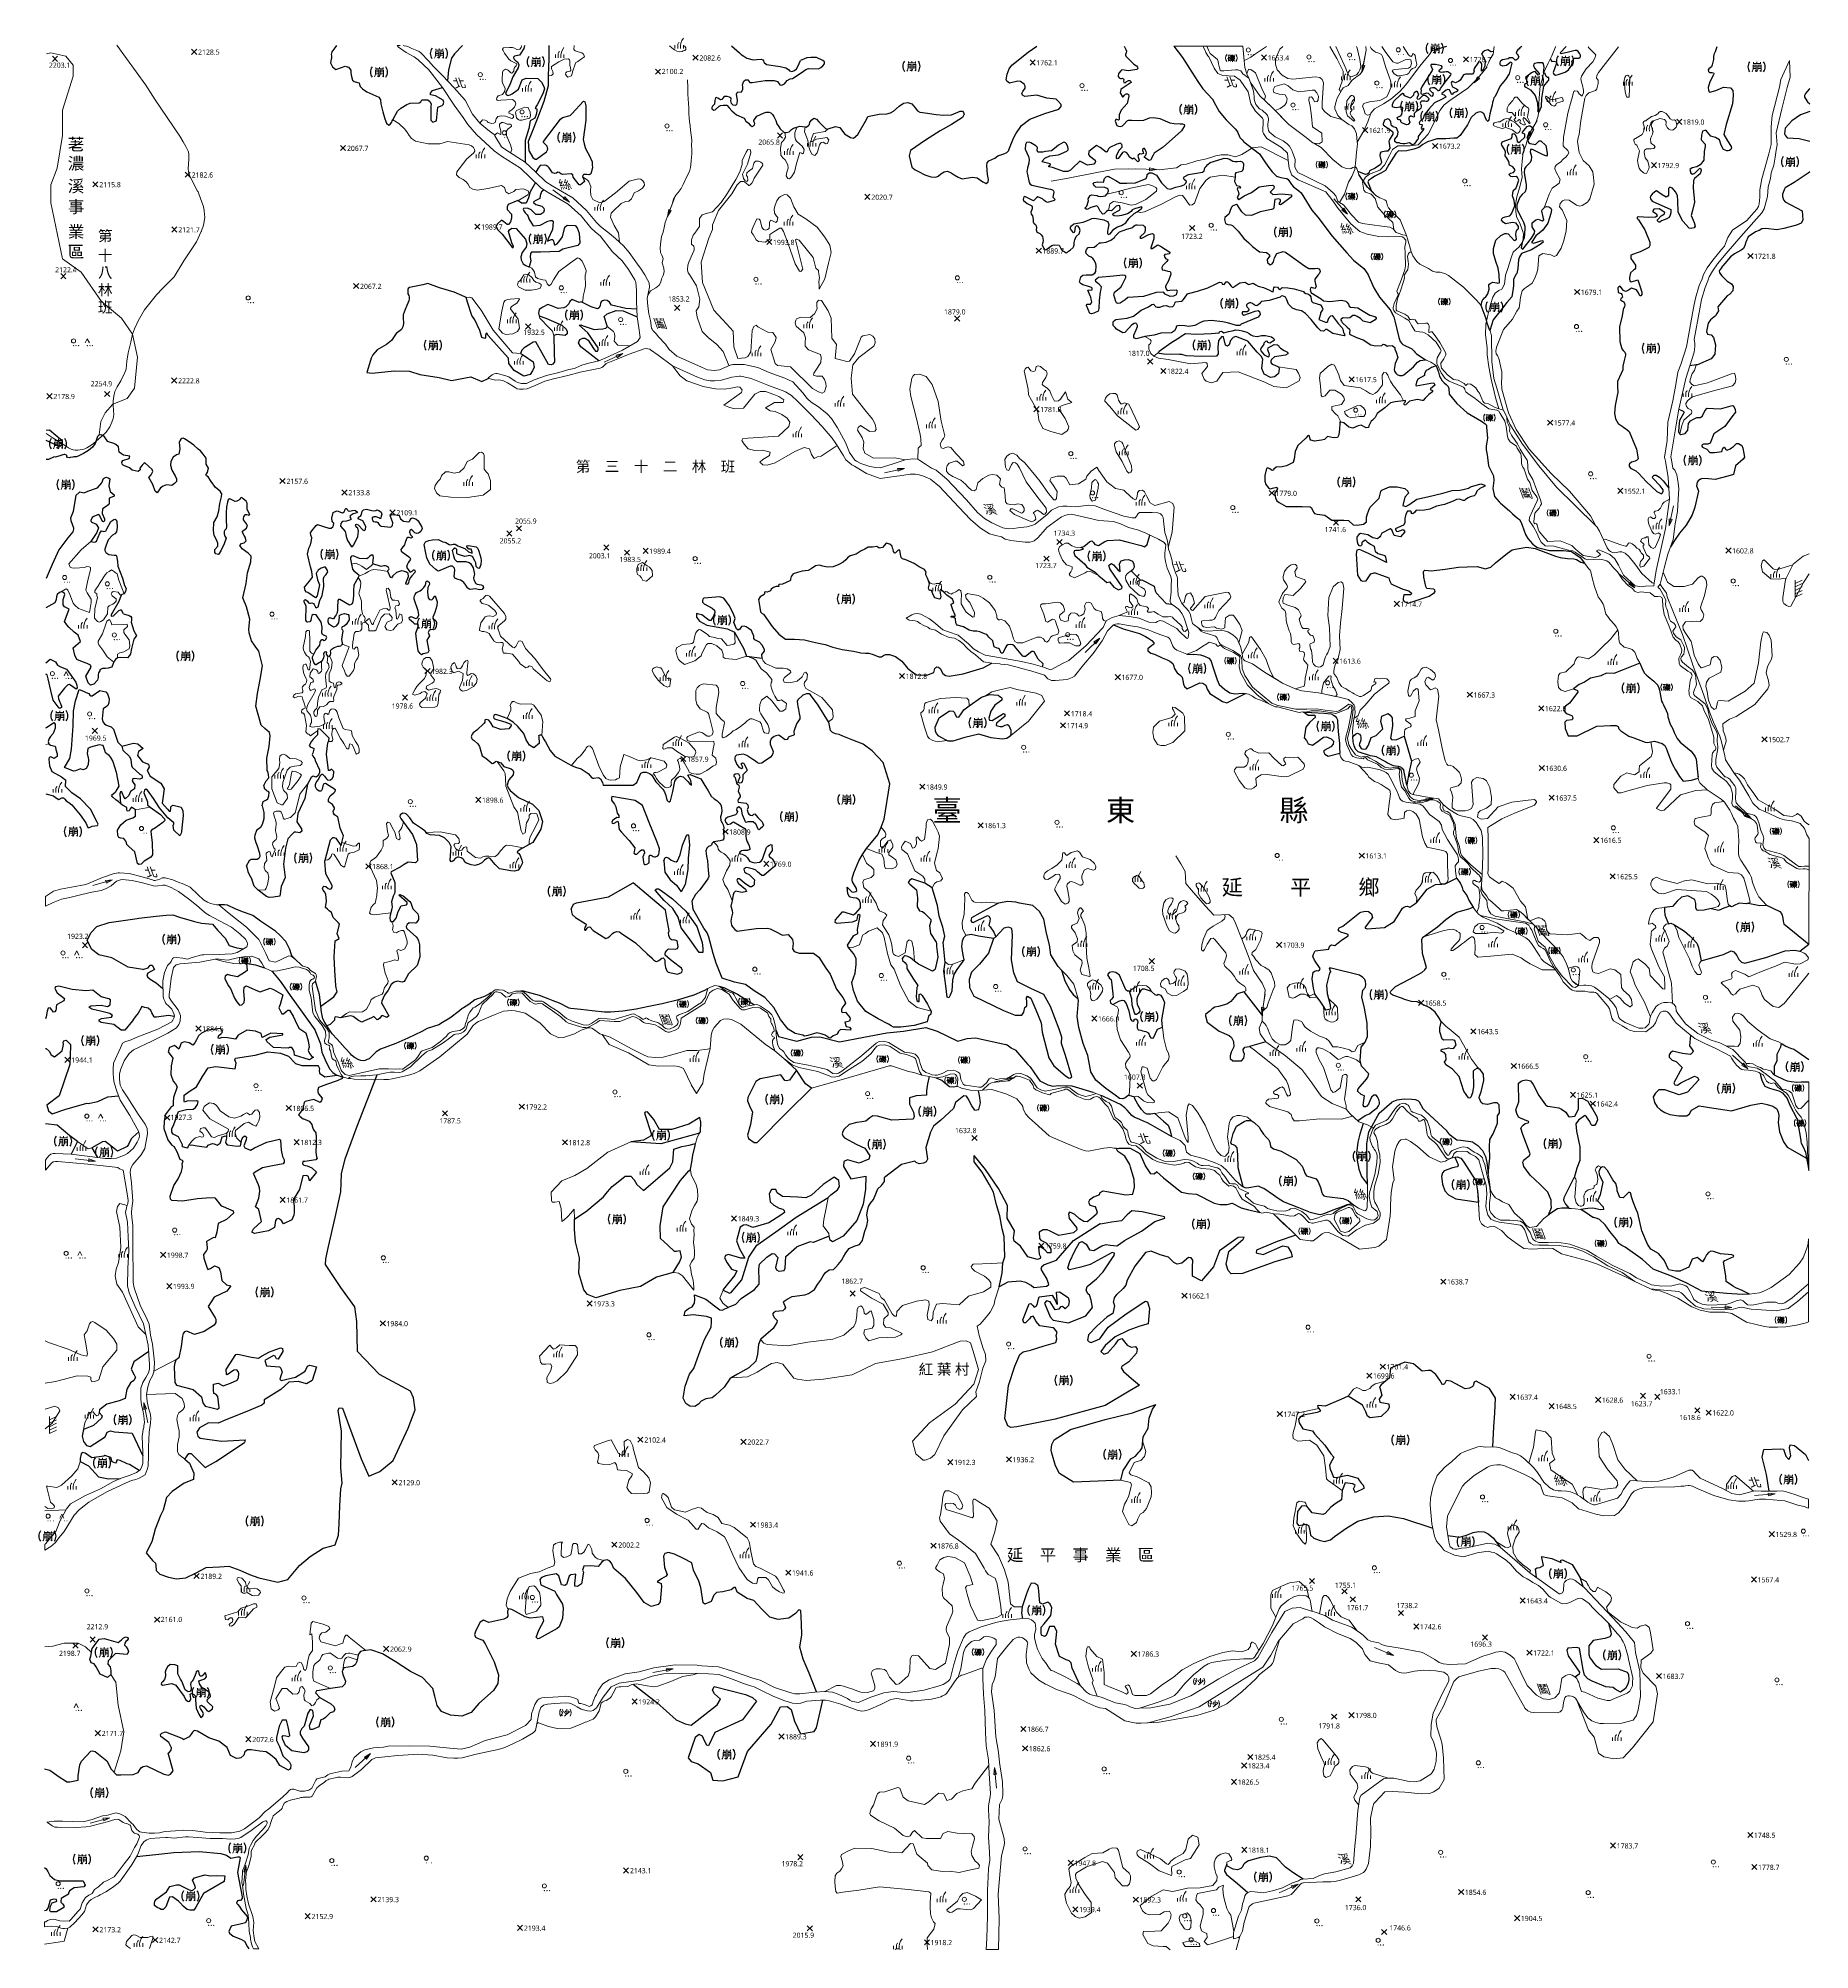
# Model space of a CAD drawing. Header units: metres. Extents: x 232867 to 235443, y 2535802 to 2538582.
import ezdxf
from ezdxf.enums import TextEntityAlignment as Align

# ---------------------------------------------------------------- set-up
doc = ezdxf.new("R2010")
doc.units = ezdxf.units.M
for name, pattern in [('103', [32.5, 20, -3.75, 5, -3.75]), ('104', [32.49, 20, -3.83, 0.5, -3.83, 0.5, -3.83]), ('105', [30, 20, -4.75, 0.5, -4.75])]:
    doc.linetypes.add(name, pattern=pattern)
for name, color, linetype, lineweight in [('9230000', 7, '103', 30), ('9240000', 7, '104', 30), ('9250000', 7, '105', 30), ('9270100', 7, 'L001', 20), ('9270200', 7, 'L002', 20), ('9510101', 5, 'Continuous', 20), ('9510104', 5, 'Continuous', 20), ('9510109', 4, 'Continuous', 20), ('9510503', 5, 'Continuous', 20), ('9710400', 3, 'Continuous', 20), ('9710500', 3, 'Continuous', 20), ('9710600', 3, 'Continuous', 20), ('9720000', 3, 'Continuous', 20)]:
    doc.layers.add(name, color=color, linetype=linetype, lineweight=lineweight)
for name, color, linetype, lineweight, true_color in [('9510402', 34, 'Continuous', 20, 0xa55200), ('9540203', 34, 'Continuous', 20, 0xa55200), ('9790201', 34, '145', 20, 0xa55200), ('9820303', 34, 'Continuous', 20, 0xa55200)]:
    doc.layers.add(name, color=color, linetype=linetype, lineweight=lineweight, true_color=true_color)
doc.layers.add('9810200', color=7, linetype='Continuous')
doc.layers.add('9820205', color=34, linetype='Continuous', true_color=0xa55200)
doc.styles.add('LMP', font='')
doc.styles.get('LMP').set_extended_font_data('Microsoft JhengHei')
doc.linetypes.add('145', pattern='A,0,-7.5,[10,base.shx,S=1,R=0,X=0,Y=0]', length=7.5)
doc.linetypes.add('L001', pattern='A,15,-10,[44,base.shx,S=3.335,R=0,X=0,Y=0],-10,15', length=50)
doc.linetypes.add('L002', pattern='A,15,-6,[10,base.shx,S=1.25,R=0,X=0,Y=0],-6,[10,base.shx,S=1.25,R=0,X=0,Y=0],-6,[10,base.shx,S=1.25,R=0,X=0,Y=0],-6,15', length=54)

# ---------------------------------------------------------------- blocks, each defined once
blk = doc.blocks.new('95423')
at = {"linetype": 'Continuous'}
for points in [[(-8.038459, 4.930951, 0.333333), (-8.038459, -5.069049)], [(5.294874, -5.069049, 0.333333), (5.294874, 4.930951)]]:
    blk.add_lwpolyline(points, format="xyb", dxfattribs=at)
for points in [[(-6.517338, 4.020808), (-3.120598, 3.98995)], [(-4.649285, 4.003837), (-5.035124, 2.261878), (-5.652713, 0.610952), (-6.007826, -0.237655), (-6.486458, -1.086262)], [(-5.703949, 0.488515), (-3.645549, 0.487518), (-3.691487, -4.344848)], [(-5.412274, 0.488373), (-5.381306, -4.711387)], [(-1.177484, 2.956224), (-1.565528, 2.041063), (-2.791747, -0.20806), (-2.714138, -0.47175), (-1.348224, -0.20806)], [(-1.658659, 4.693477), (-2.248486, 3.049291), (-2.745182, 2.087597), (-2.667573, 1.87044), (-1.565528, 2.041063)], [(-1.565528, 0.629545), (-1.348224, -0.20806), (-1.22405, -0.844019)], [(-0.510049, 3.545649), (-0.510049, -0.130504), (1.07317, -0.099481), (1.07317, 3.56116), (-0.028874, 3.576672), (-0.510049, 3.545649)], [(-0.510049, 1.823907), (1.07317, 1.792884)], [(0.467822, 4.7245), (-0.028874, 3.576672)], [(2.765042, 4.569388), (1.694041, 2.056575), (1.756128, 1.854929), (3.044434, 1.979019)], [(3.416956, 3.018268), (3.044434, 1.979019), (1.926867, -0.316638), (1.973432, -0.533795), (3.308304, -0.223571)], [(3.01339, 0.536478), (3.308304, -0.223571), (3.463521, -0.85953)], [(-3.685038, -3.666464), (-5.358978, -3.619674)], [(-2.962791, -1.812378), (3.587391, -1.812378)], [(-0.851832, -2.836116), (-1.705529, -3.766788), (-2.931747, -4.852571)], [(0.327822, -0.850683), (0.281257, -5.550575)], [(1.398823, -2.851627), (2.392216, -3.735766), (3.354564, -4.790527)]]:
    blk.add_lwpolyline(points)
blk = doc.blocks.new('98225')
at = {"lineweight": 0}
for points in [[(-6.557994, -7.127561), (-5.892824, -5.979033), (-5.403554, -4.744772), (-5.10201, -3.451385), (-4.997061, -2.128435), (-4.997061, -1.815065), (-4.997061, 2.87217)], [(-4.997061, 2.558801), (-0.311303, 2.558801), (-0.311303, -2.128435), (-0.311303, -6.81567), (-2.185606, -5.565149)], [(-4.997061, 0.059238), (-0.311303, 0.059238)], [(-4.3718, 4.121213), (-4.3718, 6.620776)], [(5.936866, 4.746473), (4.999714, 4.746473), (0.313957, 4.746473), (-4.3718, 4.746473)], [(-0.311303, 2.87217), (-0.311303, 2.558801)], [(0.313957, -7.127561), (0.979128, -5.979033), (1.468397, -4.744772), (1.769941, -3.451385), (1.876369, -2.128435), (1.876369, 2.558801), (1.876369, 2.87217)], [(0.625848, 7.246036), (0.625848, 4.746473)], [(1.876369, 2.558801), (6.560648, 2.558801)], [(1.876369, 0.059238), (6.560648, 0.059238)], [(6.560648, 2.87217), (6.560648, -1.815065), (6.560648, -6.503779), (6.560648, -6.81567), (4.999714, -5.565149)], [(5.936866, 4.121213), (5.936866, 6.620776)], [(-0.311303, -2.440326), (-4.997061, -2.440326)], [(6.560648, -2.440326), (1.876369, -2.440326)]]:
    blk.add_lwpolyline(points, dxfattribs=at)
for start, end in [(143.130102, 216.869898), (323.130102, 36.869898)]:
    blk.add_arc((0, 0), 12.5, start, end)
blk = doc.blocks.new('98233')
for points in [[(0, -25), (0, 0)], [(0, -5), (10, 0)], [(10, -5), (0, -10)], [(10, -10), (0, -15)], [(10, -15), (0, -20)], [(10, -20), (0, -25)]]:
    blk.add_lwpolyline(points)
blk = doc.blocks.new('97132')
at = {"linetype": 'Continuous'}
for points in [[(-3.2, 6.8, 1), (2.8, 6.8, 1)], [(-0.4, 0, 1), (0, 0, 1)], [(3.35, 0, 1), (3.75, 0, 1)], [(7.1, 0, 1), (7.5, 0, 1)]]:
    blk.add_lwpolyline(points, format="xyb", close=True, dxfattribs=at)
blk = doc.blocks.new('97200')
at = {"linetype": 'Continuous'}
for points in [[(-6.25, 5), (-6.25, 0)], [(-2.25, 0), (-2.25, 5)], [(6.25, 5), (6.25, 0)]]:
    blk.add_lwpolyline(points, dxfattribs=at)
for points in [[(-0.25, 9, 0.201941), (-2.25, 5)], [(6.25, 15, 0.214635), (1.75, 0)]]:
    blk.add_lwpolyline(points, format="xyb", dxfattribs=at)
blk = doc.blocks.new('95153')
at = {"color": 5, "linetype": 'Continuous'}
blk.add_lwpolyline([(15, 0), (5, 2), (5, 0), (5, -2), (15, 0), (-15, 0)], dxfattribs=at)
blk = doc.blocks.new('98120')
at = {"linetype": 'Continuous'}
for points in [[(-3.75, -3.75), (3.75, 3.75)], [(-3.75, 3.75), (3.75, -3.75)]]:
    blk.add_lwpolyline(points, dxfattribs=at)
blk = doc.blocks.new('95142')
at = {"linetype": 'Continuous'}
for points in [[(-5.812413, 4.447669, 0.333333), (-5.812413, -5.552331)], [(7.52092, -5.552331, 0.333333), (7.52092, 4.447669)]]:
    blk.add_lwpolyline(points, format="xyb", dxfattribs=at)
for points in [[(-5.18869, 1.102874), (-4.093992, -0.175247)], [(-4.458891, -3.096666), (-1.904596, 1.468051)], [(-3.971392, 3.685828), (-2.694245, 2.407707)], [(1.369614, 2.118289), (-0.637332, -0.985719)], [(2.687195, 4.447669), (2.687195, -2.263839)], [(4.491864, 1.745342), (7.294256, 0.100655)], [(-5.18869, -2.731489), (-3.911542, -5.105142)], [(-3.911542, -5.105142), (-4.458891, -3.096666)], [(6.015838, -0.126753), (-0.298024, -5.552331)], [(2.687195, -2.263839), (0.680249, -2.081251)]]:
    blk.add_lwpolyline(points, dxfattribs=at)
blk = doc.blocks.new('97133')
at = {"linetype": 'Continuous'}
for points in [[(-13, 6.8, 1), (-7, 6.8, 1)], [(-10.2, 0, 1), (-9.8, 0, 1)], [(-6.45, 0, 1), (-6.05, 0, 1)], [(-2.7, 0, 1), (-2.3, 0, 1)], [(9.8, 0, 1), (10.2, 0, 1)], [(13.55, 0, 1), (13.95, 0, 1)], [(17.3, 0, 1), (17.7, 0, 1)]]:
    blk.add_lwpolyline(points, format="xyb", close=True, dxfattribs=at)
for points in [[(7, 3.8), (10, 9.8)], [(10, 9.8), (13, 3.8)]]:
    blk.add_lwpolyline(points, dxfattribs=at)
blk = doc.blocks.new('97131')
at = {"linetype": 'Continuous'}
for points in [[(-3.2, 3.8), (-0.2, 9.8)], [(-0.2, 9.8), (2.8, 3.8)]]:
    blk.add_lwpolyline(points, dxfattribs=at)
for points in [[(-0.4, 0, 1), (0, 0, 1)], [(3.35, 0, 1), (3.75, 0, 1)], [(7.1, 0, 1), (7.5, 0, 1)]]:
    blk.add_lwpolyline(points, format="xyb", close=True, dxfattribs=at)

msp = doc.modelspace()

# ---------------------------------------------------------------- linework, layer by layer
at = {"layer": '9270100', "flags": 128}
msp.add_lwpolyline([(232878.976905, 2538006.489445), (232887.676825, 2538000.936874), (232908.316851, 2537987.763961), (232911.293599, 2537985.864088), (232915.243659, 2537983.914115), (232918.1537, 2537983.054126), (232921.303745, 2537982.404135), (232925.013793, 2537982.344133), (232931.873879, 2537983.404113), (232935.073916, 2537984.534095), (232938.023948, 2537986.03407), (232945.764029, 2537990.783994), (232947.84405, 2537992.163972), (232959.444159, 2538002.363811), (232966.304221, 2538008.873709), (232971.404255, 2538016.433592), (232974.374265, 2538023.243488), (232976.304267, 2538028.703404), (232977.184254, 2538034.503316), (232977.014227, 2538040.133231), (232976.484187, 2538047.863114), (232976.48416, 2538054.203019), (232977.534145, 2538061.052915), (232978.914133, 2538068.032808), (232982.254149, 2538074.372711), (232987.354178, 2538083.342572), (232993.334205, 2538095.292388), (232995.094207, 2538100.222313), (232996.314172, 2538112.132132), (232998.254146, 2538124.261948), (233000.606237, 2538133.560906), (233002.124131, 2538139.561715), (233004.584114, 2538150.991541), (233007.394116, 2538159.081417), (233012.814138, 2538170.61124), (233021.784188, 2538186.440995), (233039.194322, 2538208.420653), (233048.1144, 2538217.500511), (233065.174551, 2538234.380247), (233079.034631, 2538258.059881), (233097.504755, 2538285.669454), (233104.354782, 2538300.269229), (233104.642782, 2538301.144216), (233104.655482, 2538301.182915), (233104.664982, 2538301.211615), (233104.675282, 2538301.242814), (233107.524783, 2538309.899082), (233109.454761, 2538320.798916), (233108.574708, 2538330.648768), (233107.524667, 2538336.978673), (233104.004577, 2538347.178521), (233099.834476, 2538358.008359), (233099.103061, 2538359.406639), (233087.694218, 2538381.218016), (233086.114171, 2538387.367924), (233085.584144, 2538391.907855), (233086.464098, 2538405.44765), (233086.464067, 2538412.816339), (233086.464063, 2538413.707526), (233085.614036, 2538417.357471), (233082.273963, 2538424.207369), (233078.043879, 2538430.897271), (233073.123779, 2538439.157149), (233037.463086, 2538492.006371), (233023.922818, 2538513.116059), (232981.772016, 2538571.485201), (232981.725854, 2538571.552867)], dxfattribs=at)
at = {"layer": '9510101', "lineweight": 0, "flags": 128}
for points in [[(235441.823464, 2536934.385386), (235441.10168, 2536940.471948), (235439.79968, 2536976.061248), (235438.30278, 2536989.872548), (235434.80758, 2537003.820648), (235432.77238, 2537008.411548), (235430.74348, 2537012.234548), (235427.63548, 2537016.509248), (235423.13208, 2537022.308248), (235417.35148, 2537033.933348), (235412.66918, 2537042.802748), (235409.40498, 2537047.383348), (235406.15848, 2537049.813748), (235399.21108, 2537053.902748), (235396.73658, 2537055.878748), (235395.02388, 2537058.629148), (235393.00268, 2537061.530648), (235390.99788, 2537062.435448), (235387.78198, 2537061.179648), (235383.92988, 2537062.529848), (235380.52978, 2537064.958848), (235378.18478, 2537069.854348), (235376.78058, 2537072.453848), (235375.07548, 2537074.282648), (235371.06728, 2537075.938748), (235369.66748, 2537077.177748), (235366.97108, 2537078.235948), (235364.59608, 2537079.140348), (235354.17028, 2537080.631748), (235348.03608, 2537081.315948), (235344.51308, 2537081.962948), (235342.29168, 2537083.163748), (235340.46948, 2537084.433348), (235336.91348, 2537087.991748), (235332.24568, 2537093.779548), (235329.31788, 2537098.054548), (235328.13738, 2537100.929548), (235320.03068, 2537105.649548), (235306.74078, 2537112.497348), (235290.92568, 2537119.476848), (235276.17818, 2537126.847648), (235264.08878, 2537136.535048), (235249.29768, 2537149.178048), (235239.34928, 2537162.726848), (235236.58868, 2537165.441248), (235234.37248, 2537166.715348), (235230.26558, 2537166.680848), (235226.47678, 2537164.976148), (235222.34998, 2537158.173748), (235219.22818, 2537149.402848), (235215.84548, 2537144.583748), (235204.88208, 2537136.735548), (235188.60358, 2537136.979148), (235181.28358, 2537139.198948), (235177.84858, 2537140.690948), (235170.51028, 2537145.115848), (235158.20328, 2537152.540648), (235156.43208, 2537155.187248), (235155.65958, 2537156.625548), (235154.48408, 2537160.798048), (235152.29088, 2537169.891248), (235149.59898, 2537173.968848), (235135.87788, 2537190.280948), (235134.88058, 2537191.675148), (235131.56418, 2537193.808048), (235129.28748, 2537194.016348), (235122.95188, 2537194.455948), (235120.59868, 2537194.739448), (235116.11588, 2537195.801148), (235103.81208, 2537195.680348), (235101.39948, 2537196.010748), (235097.76288, 2537196.950148), (235094.24788, 2537199.516148), (235090.60148, 2537203.218548), (235090.54138, 2537203.339748), (235084.91668, 2537209.324248), (235079.74278, 2537217.908348), (235072.18758, 2537228.794748), (235065.89518, 2537239.918648), (235060.20768, 2537252.986348), (235058.22138, 2537256.135548), (235055.79398, 2537257.924148), (235052.46078, 2537259.855948), (235049.12498, 2537262.089148), (235046.52428, 2537266.589948), (235041.13828, 2537279.660148), (235039.29148, 2537284.167248), (235036.84778, 2537287.915548), (235034.70698, 2537291.515648), (235030.00928, 2537294.340448), (235009.32728, 2537297.332448), (234989.09508, 2537300.629648), (234964.77698, 2537305.701648), (234961.56848, 2537307.860948), (234959.28058, 2537310.606748), (234962.08428, 2537317.779048), (234962.36198, 2537320.645748), (234963.48048, 2537331.207848), (234963.44538, 2537335.428648), (234962.96798, 2537338.439748), (234962.62518, 2537343.411748), (234961.54968, 2537345.814748), (234959.72288, 2537347.909948), (234955.93228, 2537350.440848), (234953.49998, 2537352.832448), (234953.62818, 2537355.547048), (234955.27288, 2537357.219248), (234956.48278, 2537356.777148), (234958.60618, 2537355.287448), (234962.83668, 2537354.267748), (234964.40678, 2537355.864048), (234965.14258, 2537358.056348), (234965.27578, 2537360.168148), (234964.58538, 2537361.594648), (234963.59338, 2537363.018648), (234962.06988, 2537364.890348), (234961.32348, 2537365.550848), (234950.42328, 2537375.533448), (234949.07498, 2537377.299948), (234947.72418, 2537379.362748), (234946.07828, 2537381.274848), (234941.44308, 2537386.273048), (234935.77688, 2537390.521748), (234934.42608, 2537392.584548), (234932.60478, 2537397.754648), (234932.11948, 2537402.639648), (234931.32798, 2537408.707248), (234927.08778, 2537419.634948), (234925.27388, 2537423.916148), (234925.24418, 2537427.471548), (234925.82698, 2537428.661748), (234926.54428, 2537431.482748), (234925.28718, 2537440.065048), (234921.96568, 2537447.444748), (234919.85798, 2537451.427148), (234914.05348, 2537454.489548), (234908.84178, 2537457.556848), (234907.04278, 2537460.060348), (234905.99198, 2537461.681148), (234905.97218, 2537464.051448), (234906.39318, 2537466.869948), (234905.78318, 2537468.938948), (234901.45918, 2537472.161948), (234896.11038, 2537473.894748), (234892.40498, 2537474.011648), (234884.86468, 2537472.022148), (234881.61618, 2537470.661348), (234878.81098, 2537469.452448), (234871.83728, 2537470.578948), (234864.11668, 2537472.439948), (234862.17938, 2537473.756948), (234860.38038, 2537476.260448), (234858.12198, 2537480.537948), (234854.65978, 2537487.027548), (234849.57638, 2537492.466448), (234847.73028, 2537500.599348), (234846.45468, 2537511.403848), (234847.44978, 2537516.449448), (234847.29048, 2537517.781548), (234845.79768, 2537519.102348), (234843.57148, 2537519.528048), (234833.95188, 2537518.113548), (234824.75948, 2537518.776948), (234819.99838, 2537521.107248), (234814.77428, 2537525.656048), (234800.34908, 2537531.905148), (234798.84888, 2537534.114848), (234797.20908, 2537535.286248), (234795.43358, 2537534.974948), (234793.96308, 2537533.629148), (234784.76578, 2537534.885048), (234778.82058, 2537537.057348), (234776.42648, 2537539.852048), (234770.23538, 2537553.726448), (234768.24858, 2537560.969248), (234769.23008, 2537567.644448), (234771.96478, 2537577.297448), (234777.36978, 2537604.307048), (234777.19068, 2537608.009448), (234776.28688, 2537609.779648), (234774.65458, 2537610.062248), (234773.47918, 2537608.867048), (234771.42588, 2537606.331148), (234757.98868, 2537600.736248), (234754.29438, 2537599.519948), (234749.24938, 2537600.366348), (234729.81508, 2537603.165648), (234718.40508, 2537603.217748), (234710.26838, 2537601.667648), (234705.86968, 2537601.958248), (234700.71998, 2537601.030848), (234696.88168, 2537601.882548), (234669.55988, 2537609.166448), (234666.02358, 2537609.136648), (234656.67308, 2537613.436848), (234639.60398, 2537626.481948), (234625.90498, 2537640.557948), (234615.75508, 2537659.280848), (234613.77098, 2537668.080648), (234614.29608, 2537675.579048), (234614.84328, 2537680.432748), (234614.68278, 2537682.047748), (234613.34798, 2537683.505848), (234605.51908, 2537688.288948), (234592.53828, 2537694.057148), (234587.50758, 2537698.129148), (234585.30208, 2537698.257448), (234583.54608, 2537697.361048), (234582.22108, 2537697.643748), (234579.84648, 2537700.415648), (234570.04108, 2537703.010848), (234566.85728, 2537701.017148), (234560.98008, 2537697.279648), (234551.56168, 2537691.180548), (234537.58448, 2537686.029348), (234523.23828, 2537691.752148), (234519.82128, 2537694.262548), (234517.42988, 2537697.349548), (234513.15248, 2537707.300748), (234512.11348, 2537709.043148), (234509.88888, 2537710.589748), (234501.33988, 2537713.199348), (234494.42148, 2537715.690148), (234488.56988, 2537718.330948), (234481.20648, 2537721.135948), (234466.34448, 2537725.565148), (234461.71748, 2537726.224548), (234452.91348, 2537727.583948), (234439.01388, 2537729.893548), (234436.53308, 2537730.095548), (234433.96888, 2537729.470948), (234430.99768, 2537728.520948), (234422.16158, 2537719.735448), (234414.64438, 2537705.042648), (234401.29078, 2537686.973248), (234387.49418, 2537670.336748), (234374.12608, 2537653.991048), (234370.84118, 2537651.664948), (234363.53718, 2537648.873848), (234346.30728, 2537647.579348), (234340.55958, 2537647.674548), (234335.65688, 2537649.787948), (234330.72528, 2537655.348948), (234310.64728, 2537661.393948), (234295.80628, 2537665.302548), (234290.81808, 2537666.924748), (234277.67468, 2537670.079348), (234267.07788, 2537671.396748), (234265.82428, 2537671.510748), (234253.92828, 2537672.592348), (234242.03048, 2537674.637948), (234230.06298, 2537684.815248), (234223.64068, 2537689.723248), (234217.92848, 2537694.495648), (234211.63358, 2537701.106148), (234206.06438, 2537705.737848), (234199.93758, 2537709.230648), (234191.84728, 2537710.154848), (234180.74708, 2537714.881648), (234172.33258, 2537720.623548), (234164.08968, 2537722.822548), (234161.11268, 2537724.871148), (234154.97928, 2537727.603748), (234149.84748, 2537730.276148), (234145.92768, 2537733.295348), (234142.70968, 2537734.435948), (234133.86108, 2537735.317748), (234129.36768, 2537738.048948), (234137.67518, 2537742.787348), (234141.76238, 2537744.660848), (234145.86378, 2537744.836948), (234150.96638, 2537743.748248), (234163.32928, 2537737.345348), (234172.01748, 2537730.486948), (234182.70668, 2537721.240548), (234190.79798, 2537718.055148), (234205.26868, 2537713.367548), (234219.94768, 2537700.759748), (234227.50768, 2537693.467348), (234234.47438, 2537689.423748), (234244.42278, 2537684.132148), (234272.33448, 2537679.416448), (234296.98758, 2537675.239148), (234314.14138, 2537671.140048), (234327.75728, 2537667.152548), (234339.36908, 2537663.072448), (234340.96948, 2537663.634348), (234355.92768, 2537671.510748), (234365.88708, 2537676.754948), (234391.19208, 2537698.247148), (234415.01968, 2537723.594748), (234416.00308, 2537724.606448), (234420.15008, 2537734.113948), (234423.77638, 2537736.184748), (234428.85408, 2537738.996348), (234439.17708, 2537741.998048), (234453.47408, 2537740.369848), (234468.35888, 2537738.163648), (234482.54688, 2537732.162548), (234492.45948, 2537731.954748), (234495.07298, 2537733.142548), (234498.26708, 2537734.626848), (234503.37518, 2537733.795548), (234522.84998, 2537723.029948), (234526.93128, 2537718.818248), (234526.94068, 2537718.812948), (234536.84948, 2537709.039748), (234538.07088, 2537708.667748), (234538.92468, 2537708.938548), (234539.46228, 2537710.204948), (234540.29468, 2537717.082948), (234538.75848, 2537723.335348), (234534.80648, 2537735.427948), (234532.48328, 2537740.572148), (234530.41868, 2537745.143748), (234527.04188, 2537749.794948), (234525.18348, 2537751.804348), (234519.03828, 2537755.929748), (234515.46668, 2537758.577948), (234514.26148, 2537760.035148), (234513.10548, 2537761.680348), (234513.13208, 2537763.496948), (234514.61348, 2537776.310548), (234514.83508, 2537785.814348), (234515.08588, 2537793.993748), (234514.11778, 2537798.611548), (234508.83988, 2537811.068248), (234506.60488, 2537820.533048), (234505.69088, 2537826.704148), (234505.64028, 2537832.738748), (234505.89388, 2537836.764248), (234506.89738, 2537844.251448), (234506.82448, 2537844.856148), (234504.50128, 2537847.961748), (234496.48188, 2537853.130548), (234477.11628, 2537862.235548), (234465.77808, 2537866.448148), (234452.67108, 2537870.098348), (234441.29788, 2537875.207548), (234431.06128, 2537878.726748), (234409.54328, 2537880.359148), (234374.12488, 2537888.663348), (234369.59548, 2537889.418948), (234364.81888, 2537889.020148), (234360.12128, 2537887.600948), (234355.27588, 2537885.535148), (234333.93568, 2537870.040548), (234332.10488, 2537867.585748), (234320.77348, 2537854.765548), (234315.65868, 2537850.862048), (234312.95298, 2537849.552448), (234309.10088, 2537848.519148), (234302.52028, 2537848.892548), (234281.56308, 2537851.146148), (234273.39808, 2537853.292448), (234267.86868, 2537856.461348), (234259.85608, 2537858.282948), (234250.39448, 2537860.864948), (234237.53328, 2537869.005148), (234222.92288, 2537881.430548), (234205.84168, 2537899.586548), (234177.76868, 2537929.520948), (234164.94168, 2537940.203548), (234160.32648, 2537942.237548), (234154.72748, 2537944.580148), (234147.09028, 2537947.042548), (234142.81708, 2537947.518948), (234137.83548, 2537947.745548), (234135.14948, 2537947.373748), (234119.99708, 2537945.291748), (234108.56348, 2537943.573748), (234091.80988, 2537941.473748), (234071.68888, 2537948.313048), (234054.20668, 2537959.243548), (234050.23228, 2537961.142148), (234041.84338, 2537968.228948), (234037.64838, 2537975.279248), (234027.16168, 2537992.238248), (234022.01368, 2537999.860248), (234007.52278, 2538017.009748), (233991.50658, 2538033.968648), (233967.91198, 2538057.057148), (233966.72128, 2538058.222248), (233962.80188, 2538061.817748), (233953.96148, 2538067.248348), (233953.26308, 2538067.594548), (233928.16488, 2538077.201948), (233903.88168, 2538086.670348), (233889.13348, 2538090.142348), (233888.85628, 2538090.179748), (233887.00308, 2538090.321948), (233883.05108, 2538089.641548), (233876.07708, 2538088.549348), (233861.00288, 2538084.230348), (233850.84208, 2538083.106148), (233844.56288, 2538083.258548), (233836.59908, 2538084.684948), (233826.00788, 2538088.799348), (233789.61468, 2538105.091748), (233768.90528, 2538120.843548), (233757.67628, 2538128.564748), (233756.53388, 2538129.319748), (233753.97568, 2538129.984948), (233751.47828, 2538130.322948), (233748.60128, 2538129.926748), (233726.86928, 2538122.126148), (233710.37228, 2538115.321348), (233693.04688, 2538108.397148), (233690.31408, 2538105.823348), (233688.48028, 2538103.781548), (233687.09248, 2538102.538348), (233684.51448, 2538101.746348), (233655.58508, 2538095.804748), (233637.39548, 2538090.893348), (233616.42328, 2538086.150148), (233603.91168, 2538082.815748), (233589.86068, 2538076.695948), (233578.26428, 2538071.870148), (233572.68488, 2538071.140148), (233567.20088, 2538071.039748), (233564.05568, 2538071.734748), (233560.68548, 2538073.455148), (233549.53588, 2538080.524548), (233543.18948, 2538083.831348), (233537.33428, 2538084.722748), (233532.09368, 2538084.476848), (233524.41808, 2538086.025048), (233521.85028, 2538087.616348), (233527.35048, 2538092.029548), (233530.47488, 2538093.430548), (233532.66908, 2538093.969748), (233534.54748, 2538093.791348), (233545.73108, 2538091.257748), (233551.55988, 2538088.927148), (233560.74588, 2538082.659348), (233564.48168, 2538080.794148), (233570.25788, 2538079.426548), (233574.21628, 2538079.439148), (233577.43408, 2538079.679948), (233588.54848, 2538084.866148), (233606.47968, 2538091.184948), (233624.18588, 2538095.473548), (233639.04708, 2538099.603348), (233647.35178, 2538101.156048), (233655.56588, 2538105.282248), (233659.07258, 2538106.393648), (233670.00168, 2538109.325748), (233682.55238, 2538112.406748), (233692.92788, 2538116.821548), (233704.24418, 2538121.920448), (233717.17508, 2538127.979648), (233738.78168, 2538140.572748), (233742.77148, 2538146.297548), (233740.71768, 2538160.629848), (233738.23588, 2538176.614348), (233737.35818, 2538198.683448), (233737.35408, 2538215.378848), (233736.29318, 2538226.546048), (233734.88048, 2538230.397548), (233725.92318, 2538245.223548), (233716.29598, 2538257.698248), (233702.24768, 2538270.825448), (233684.40868, 2538294.229748), (233677.51508, 2538299.406548), (233670.84028, 2538306.038948), (233656.75008, 2538323.337348), (233638.05908, 2538340.476348), (233608.75208, 2538357.359948), (233598.45228, 2538364.085748), (233583.35128, 2538378.612148), (233568.59628, 2538392.559548), (233541.02288, 2538410.127348), (233530.33588, 2538417.609748), (233504.88708, 2538441.780348), (233492.26068, 2538456.185348), (233485.28168, 2538466.403148), (233471.99328, 2538484.132748), (233455.10408, 2538510.133548), (233435.22908, 2538535.536148), (233420.05848, 2538550.130148), (233414.11908, 2538554.340348), (233402.18368, 2538560.925748), (233391.36828, 2538568.560548), (233389.54008, 2538571.124948), (233393.712669, 2538571.120598)], [(233398.172122, 2538571.115919), (233399.33028, 2538570.298248), (233402.87728, 2538570.196848), (233405.77558, 2538569.170548), (233410.65628, 2538566.716348), (233417.77288, 2538563.886948), (233421.20108, 2538562.339748), (233423.71548, 2538560.128248), (233434.97908, 2538548.534048), (233442.40248, 2538540.585048), (233455.52158, 2538527.036448), (233471.69398, 2538509.704848), (233488.00348, 2538491.717648), (233498.81738, 2538471.319948), (233509.56808, 2538458.276748), (233520.94828, 2538448.391048), (233526.76518, 2538443.974548), (233530.20238, 2538441.376748), (233531.53028, 2538439.680548), (233541.23898, 2538423.557048), (233547.20508, 2538419.379948), (233575.46828, 2538401.372748), (233591.02908, 2538386.663948), (233605.41108, 2538372.828748), (233614.57448, 2538366.845148), (233644.67468, 2538349.504748), (233664.86548, 2538330.990548), (233679.09688, 2538313.518548), (233684.81088, 2538307.840548), (233698.24688, 2538297.751148), (233706.91348, 2538290.399748), (233718.60608, 2538279.732548), (233726.55828, 2538269.884148), (233741.09688, 2538249.578548), (233742.92768, 2538246.966348), (233749.68188, 2538237.354148), (233753.38568, 2538230.286548), (233755.55988, 2538225.786948), (233756.05628, 2538219.566948), (233754.80148, 2538212.789148), (233752.86128, 2538202.847948), (233754.05908, 2538191.819848), (233755.25798, 2538180.653748), (233757.54778, 2538171.014548), (233759.33588, 2538160.003148), (233760.05188, 2538158.406748), (233761.18588, 2538156.335148), (233766.48328, 2538151.346748), (233768.89648, 2538148.006548), (233779.33448, 2538136.422748)], [(235442.245156, 2537371.60406), (235439.46168, 2537372.945248), (235436.87098, 2537373.835048), (235433.67998, 2537373.808248), (235428.51858, 2537373.157048), (235424.40828, 2537374.034148), (235409.58988, 2537383.481748), (235405.75088, 2537388.311548), (235402.85118, 2537389.806548), (235385.18578, 2537394.368048), (235377.85058, 2537399.320448), (235375.41558, 2537399.755748), (235373.26818, 2537402.168748), (235371.87548, 2537405.195848), (235372.58888, 2537410.823648), (235365.68508, 2537411.496648), (235364.50258, 2537412.949648), (235363.29688, 2537417.182048), (235363.72228, 2537418.794948), (235365.31798, 2537420.417648), (235367.05748, 2537422.334248), (235368.06928, 2537423.805748), (235368.49838, 2537424.979748), (235366.93538, 2537436.962848), (235366.03448, 2537439.734848), (235364.55578, 2537441.624248), (235363.22458, 2537443.368548), (235358.51898, 2537446.254748), (235349.42008, 2537449.689148), (235348.08768, 2537451.579748), (235346.31268, 2537453.905448), (235344.09768, 2537456.373848), (235331.58778, 2537465.338648), (235329.95058, 2537468.689648), (235329.93838, 2537470.152448), (235331.06348, 2537475.574948), (235331.00728, 2537482.304148), (235330.69028, 2537485.227348), (235328.13988, 2537492.813248), (235322.66508, 2537500.228248), (235318.24488, 2537503.994648), (235315.89328, 2537505.291448), (235304.25628, 2537514.848748), (235301.14028, 2537520.089148), (235300.67088, 2537523.742648), (235301.41918, 2537539.256348), (235301.98478, 2537541.601948), (235302.70398, 2537543.070948), (235304.44108, 2537545.280048), (235306.03798, 2537546.756548), (235306.61088, 2537548.224348), (235306.59498, 2537550.126048), (235304.06058, 2537555.810248), (235303.98238, 2537565.172548), (235300.52138, 2537576.700748), (235295.86928, 2537590.705948), (235289.45938, 2537604.988948), (235287.36378, 2537610.676848), (235280.57968, 2537617.202948), (235270.14588, 2537622.820348), (235268.21128, 2537626.754048), (235267.74918, 2537629.529848), (235267.72478, 2537632.455548), (235267.99288, 2537635.383748), (235269.65308, 2537646.808848), (235271.36078, 2537652.528848), (235272.22268, 2537654.438048), (235272.06288, 2537656.045948), (235270.28678, 2537658.517948), (235266.16758, 2537661.262848), (235254.98038, 2537669.507348), (235253.63568, 2537672.860748), (235253.13698, 2537680.025148), (235255.72368, 2537685.606248), (235256.72448, 2537688.394348), (235257.42418, 2537692.203948), (235254.28498, 2537700.223748), (235251.76768, 2537703.859948), (235248.52868, 2537706.319648), (235244.68988, 2537710.529848), (235241.84568, 2537718.259548), (235238.25798, 2537727.445948), (235231.83338, 2537743.484348), (235229.68528, 2537755.462548), (235229.45098, 2537765.993948), (235228.40748, 2537768.325848), (235224.73568, 2537770.050448), (235222.54268, 2537769.885648), (235219.91198, 2537769.570848), (235218.15418, 2537769.848548), (235216.83028, 2537770.715148), (235211.08728, 2537775.201948), (235197.32688, 2537776.256148), (235193.67468, 2537775.640048), (235190.59538, 2537776.491848), (235188.54008, 2537777.352348), (235185.58138, 2537781.277348), (235179.98838, 2537785.326448), (235170.99058, 2537794.174548), (235163.58228, 2537805.376848), (235158.12088, 2537811.182648), (235151.76598, 2537818.882748), (235148.08568, 2537821.631348), (235141.19448, 2537823.474948), (235138.11758, 2537824.034248), (235120.71588, 2537823.155848), (235116.46268, 2537824.436548), (235111.89978, 2537827.762848), (235106.90168, 2537830.646648), (235102.19248, 2537833.971748), (235098.95468, 2537836.285148), (235092.65598, 2537837.256048), (235071.39708, 2537842.782148), (235058.80938, 2537843.553648), (235052.76898, 2537848.623048), (235049.35188, 2537854.884948), (235047.10388, 2537861.303048), (235041.75828, 2537870.767148), (235035.53498, 2537880.223948), (235035.78968, 2537884.761248), (235040.09998, 2537894.160648), (235046.85198, 2537908.993648), (235047.70898, 2537911.487948), (235047.10548, 2537913.677248), (235045.47808, 2537915.857948), (235042.07688, 2537920.218148), (235039.70578, 2537923.855548), (235036.53608, 2537935.532548), (235032.69238, 2537940.327948), (235028.18418, 2537954.626948), (235026.25558, 2537957.829148), (235024.61958, 2537961.033848), (235024.15758, 2537963.809648), (235023.98318, 2537967.172948), (235023.63078, 2537974.338548), (235023.16998, 2537976.967948), (235017.98038, 2537985.263048), (235016.78568, 2537988.178948), (235007.66358, 2537994.392648), (235004.84388, 2537999.196648), (235003.64548, 2538002.551348), (235001.76918, 2538017.018948), (235000.09768, 2538024.465948), (234993.27218, 2538035.965748), (234991.05228, 2538039.019248), (234988.25818, 2538040.751248), (234976.53838, 2538042.700448), (234966.38618, 2538049.636948), (234956.66298, 2538057.747548), (234946.21578, 2538064.974148), (234943.12548, 2538067.142548), (234941.78448, 2538070.057148), (234941.77108, 2538071.666248), (234939.84978, 2538073.990848), (234936.32558, 2538075.570348), (234919.00048, 2538083.031548), (234913.41118, 2538086.641748), (234907.34518, 2538094.783148), (234901.08398, 2538108.774748), (234901.05218, 2538112.578248), (234901.45438, 2538116.970548), (234906.35968, 2538125.204548), (234907.36898, 2538126.968648), (234906.61928, 2538129.156748), (234900.09608, 2538139.488748), (234888.59548, 2538150.217648), (234883.30358, 2538153.245148), (234880.80828, 2538154.248248), (234871.14738, 2538154.898148), (234868.94338, 2538156.049848), (234864.49378, 2538163.327148), (234860.18798, 2538170.898248), (234854.45238, 2538174.507248), (234840.78448, 2538181.999348), (234838.41338, 2538185.636748), (234837.36738, 2538188.261248), (234837.35158, 2538190.162948), (234838.91178, 2538196.027948), (234844.66058, 2538208.365448), (234844.79468, 2538209.829548), (234843.90598, 2538211.138648), (234843.15128, 2538213.911948), (234848.16008, 2538227.267248), (234854.74378, 2538244.732148), (234855.42638, 2538250.589748), (234855.12988, 2538268.581748), (234854.46288, 2538278.378048), (234855.74648, 2538282.338848), (234856.16208, 2538285.122048), (234855.84758, 2538287.752648), (234854.51638, 2538289.497048), (234852.89008, 2538291.531448), (234850.68608, 2538292.683248), (234843.06958, 2538293.789248), (234828.74228, 2538292.644248), (234816.59458, 2538293.273148), (234799.59628, 2538296.640848), (234789.18578, 2538300.525648), (234776.21728, 2538311.656348), (234757.63708, 2538333.979848), (234748.53418, 2538347.186848), (234739.45008, 2538358.146048), (234699.24578, 2538375.791048), (234690.40198, 2538382.460448), (234686.43538, 2538392.440948), (234685.11348, 2538403.874348), (234683.89238, 2538414.567248), (234675.44528, 2538422.670648), (234654.08278, 2538435.569848), (234648.91058, 2538443.087748), (234648.28038, 2538445.126048), (234648.33588, 2538462.906448), (234647.49628, 2538465.556148), (234637.40068, 2538475.280548), (234630.56628, 2538486.054348), (234626.74068, 2538503.597548), (234615.15308, 2538520.666548), (234606.93088, 2538526.319448), (234589.75308, 2538527.605048), (234582.57838, 2538530.201248), (234577.40438, 2538537.923548), (234569.49858, 2538554.614948), (234568.18898, 2538555.826948), (234565.07548, 2538560.774748), (234563.58088, 2538564.565848), (234561.64988, 2538568.060648), (234561.15768, 2538569.895648), (234566.872986, 2538569.88968)], [(234566.99958, 2538569.889547), (234567.09898, 2538569.292348), (234569.04258, 2538564.047748), (234571.27468, 2538559.244048), (234582.01628, 2538550.420348), (234583.35338, 2538547.801148), (234583.81858, 2538544.590048), (234584.89018, 2538538.753548), (234586.08848, 2538535.256348)], [(234586.08848, 2538535.256348), (234587.41338, 2538534.098448), (234591.35878, 2538534.131748), (234608.15228, 2538535.588748), (234611.95028, 2538535.766948), (234615.91038, 2538534.046748), (234618.86948, 2538529.687548), (234627.52308, 2538523.525848), (234630.03688, 2538517.439148), (234634.67418, 2538504.618148), (234635.14178, 2538501.114748), (234635.32578, 2538496.586048), (234635.35008, 2538493.663448), (234636.10398, 2538490.893248), (234637.90498, 2538485.209048), (234643.36408, 2538478.971148), (234646.15388, 2538477.387248), (234646.88938, 2538476.808848), (234653.80978, 2538470.583348), (234654.84608, 2538468.984548), (234655.73988, 2538466.946148), (234656.34638, 2538464.320848), (234656.07238, 2538462.126448), (234655.64868, 2538460.369248), (234655.24328, 2538456.420048), (234655.27008, 2538453.205248), (234655.73288, 2538450.286448), (234656.34298, 2538447.222648), (234657.82498, 2538444.750848), (234660.17758, 2538443.017048), (234665.91558, 2538438.389048), (234677.65678, 2538432.350348), (234683.68458, 2538428.017148), (234686.63758, 2538424.388548), (234688.85628, 2538421.192248), (234690.34318, 2538418.135948), (234691.83488, 2538414.495048), (234694.08048, 2538408.083948), (234694.98038, 2538405.314948), (234694.85378, 2538402.975648), (234694.75408, 2538397.421548), (234694.77718, 2538394.645148), (234695.08168, 2538393.186348), (234698.79088, 2538386.495348), (234708.18198, 2538381.898148), (234724.47268, 2538373.559648), (234738.84788, 2538367.104848), (234750.18498, 2538356.970848), (234754.16938, 2538352.328048), (234756.11418, 2538346.937448), (234757.15528, 2538344.754148), (234759.65778, 2538342.583148), (234765.23858, 2538339.269148), (234767.60098, 2538336.366348), (234776.75838, 2538324.752548), (234787.07498, 2538314.317748), (234792.79218, 2538312.173948), (234820.88488, 2538308.026948), (234832.87818, 2538306.812948), (234837.72228, 2538304.223348), (234838.60638, 2538303.353948), (234840.97118, 2538300.158848), (234842.14878, 2538299.145848), (234844.64268, 2538297.997848), (234851.52888, 2538295.863848), (234856.76748, 2538294.612748), (234858.60208, 2538290.006948), (234863.83358, 2538271.552748), (234862.30268, 2538270.406548), (234860.62828, 2538269.661648), (234859.90738, 2538268.486448), (234858.48398, 2538263.944148), (234859.41808, 2538257.083548), (234859.74568, 2538252.848348), (234858.93238, 2538245.242348), (234853.59408, 2538237.013548), (234853.91918, 2538233.070548), (234852.50068, 2538227.943748), (234848.23038, 2538214.316848), (234844.09028, 2538202.590848), (234842.12378, 2538193.075348), (234841.71108, 2538190.002948), (234841.72448, 2538188.395548), (234842.17748, 2538186.645648), (234843.06648, 2538185.191848), (234844.38648, 2538184.618448), (234854.50568, 2538180.319648), (234859.06118, 2538177.289248), (234860.24848, 2538175.107148), (234862.02398, 2538172.491748), (234863.89848, 2538172.410048), (234865.68058, 2538173.170248), (234869.41738, 2538171.860448), (234872.43378, 2538167.564148), (234873.93398, 2538166.384548), (234885.10348, 2538167.372948), (234887.63948, 2538167.096248), (234889.14458, 2538165.320648), (234889.90448, 2538163.538748), (234889.77898, 2538160.706148), (234889.36288, 2538156.976948), (234889.38638, 2538154.145648), (234889.83838, 2538153.553348), (234891.47398, 2538154.014248), (234892.51218, 2538154.619148), (234894.15268, 2538154.483948), (234901.23118, 2538145.602048), (234905.30928, 2538139.079248), (234911.20798, 2538128.697148), (234914.23178, 2538123.506748), (234914.40058, 2538121.123748), (234913.37348, 2538119.177748), (234911.16898, 2538115.433448), (234907.04818, 2538109.139648), (234907.06428, 2538107.202448), (234908.00548, 2538101.547348), (234916.57908, 2538092.081948), (234925.27828, 2538085.449148), (234932.29248, 2538084.316048), (234940.67758, 2538079.617948), (234943.23698, 2538076.509948), (234944.86518, 2538077.864848), (234946.34548, 2538079.069548), (234950.52318, 2538078.508748), (234957.72228, 2538073.055448), (234960.74358, 2538068.163048), (234963.00368, 2538065.201548), (234964.98188, 2538060.300348), (234966.49688, 2538057.332648), (234967.86908, 2538053.618548), (234969.22518, 2538051.841648), (234971.02208, 2538050.813648), (234976.24798, 2538049.665448), (234984.78078, 2538045.117548), (234991.20998, 2538042.638348), (234997.86958, 2538040.795848), (235002.62428, 2538030.375148), (235003.43008, 2538023.079648), (235005.24808, 2538019.518348), (235006.31098, 2538017.142948), (235007.07348, 2538015.062948), (235007.07968, 2538014.317948), (235006.66598, 2538010.290748), (235009.84498, 2538004.356448), (235015.88528, 2537994.869648), (235018.59618, 2537991.464948), (235019.80938, 2537988.941748), (235022.23588, 2537983.895248), (235027.37578, 2537975.146048), (235032.20278, 2537968.182548), (235032.81118, 2537966.697448), (235033.12658, 2537964.613648), (235033.45308, 2537961.188848), (235033.34858, 2537955.823048), (235033.82038, 2537952.846448), (235034.74298, 2537949.426648), (235040.78568, 2537939.641848), (235045.82108, 2537925.526748), (235052.05738, 2537910.378648), (235052.83098, 2537906.957648), (235053.30028, 2537904.279048), (235051.97888, 2537901.883548), (235049.77558, 2537897.990248), (235043.72608, 2537890.636948), (235041.88648, 2537878.848348), (235042.19568, 2537877.509748), (235043.70198, 2537875.585148), (235045.04078, 2537875.894448), (235046.08888, 2537875.307148), (235046.84518, 2537873.972348), (235048.24088, 2537867.426948), (235049.90858, 2537864.013348), (235058.03518, 2537854.544248), (235062.39648, 2537849.812148), (235080.42378, 2537850.560248), (235097.39538, 2537843.756748), (235101.65888, 2537839.564348), (235105.92238, 2537835.371948), (235113.82788, 2537829.096148), (235131.06648, 2537826.523148), (235135.88908, 2537827.771748), (235138.88448, 2537830.817148), (235137.35928, 2537832.616448), (235134.62338, 2537834.707548), (235133.40528, 2537835.905348), (235136.10858, 2537837.740248), (235141.26078, 2537835.669448), (235152.47608, 2537830.931648), (235160.07958, 2537824.653248), (235165.29418, 2537815.032548), (235172.66048, 2537800.899748), (235189.70458, 2537785.338248), (235199.68428, 2537783.912248), (235204.50938, 2537784.858848), (235216.46878, 2537785.411648), (235217.01808, 2537789.089348), (235220.03488, 2537807.686348), (235233.68528, 2537868.594748), (235239.28228, 2537911.344148), (235237.60768, 2537942.675748), (235233.43328, 2537966.733948), (235232.07068, 2537972.209348), (235236.13388, 2537996.572948), (235236.75778, 2538023.063048), (235243.99618, 2538054.276948), (235248.50288, 2538078.120448), (235251.29568, 2538095.924648), (235256.05328, 2538107.132748), (235264.22048, 2538132.623548), (235274.44228, 2538189.554748), (235277.21608, 2538203.668948), (235282.72968, 2538222.186148), (235286.83008, 2538231.611748), (235288.71668, 2538237.968348), (235294.16488, 2538247.884348), (235302.31128, 2538258.966748), (235315.04388, 2538274.149548), (235319.35798, 2538279.283848), (235324.40528, 2538291.629148), (235330.88008, 2538302.672448), (235337.12428, 2538307.006348), (235351.32188, 2538316.116848), (235366.50488, 2538332.977948), (235368.63648, 2538336.833948), (235369.75168, 2538340.796148), (235370.70648, 2538350.217748), (235370.89508, 2538361.175548), (235373.68988, 2538376.908148), (235384.06268, 2538413.396348), (235387.03168, 2538426.929348), (235387.32828, 2538452.564148), (235388.49268, 2538469.436948), (235399.57388, 2538510.316148), (235401.34868, 2538521.400448), (235413.88458, 2538549.008248), (235414.72848, 2538524.920048), (235410.72358, 2538510.032148), (235402.77188, 2538478.798948), (235394.62068, 2538444.180748), (235396.16528, 2538426.573948), (235394.47888, 2538418.887048), (235392.91038, 2538408.833548), (235391.08248, 2538396.852348), (235387.45988, 2538385.681248), (235386.28938, 2538377.419148), (235383.08728, 2538365.288848), (235382.10028, 2538351.389248), (235377.01508, 2538333.392948), (235373.88068, 2538327.723148), (235342.92848, 2538293.349548), (235321.93528, 2538268.364748), (235309.39028, 2538253.405748), (235301.76548, 2538243.032548), (235297.06768, 2538234.482348), (235295.29968, 2538228.525548), (235291.19788, 2538219.096348), (235285.96188, 2538201.512748), (235283.28528, 2538187.892148), (235275.28668, 2538143.343848), (235276.21308, 2538137.914648), (235276.24938, 2538133.506448), (235275.84838, 2538128.653848), (235275.14268, 2538125.121148), (235263.03148, 2538086.493948), (235253.02188, 2538042.150748), (235249.06668, 2538019.425348), (235241.25268, 2537972.570748), (235242.24288, 2537968.591948), (235244.40348, 2537956.140248), (235247.07038, 2537953.517648), (235248.56898, 2537950.003448), (235249.91808, 2537946.782048), (235251.77828, 2537935.041848), (235253.02638, 2537926.235548), (235252.12218, 2537911.092348), (235250.79768, 2537893.447448), (235247.56648, 2537875.345648), (235244.52088, 2537852.543148), (235236.90638, 2537831.318448), (235231.63588, 2537810.995348), (235225.89948, 2537787.648548), (235222.64178, 2537783.184448), (235223.63698, 2537782.281148), (235225.32228, 2537780.624048), (235227.32268, 2537777.602048), (235233.18598, 2537766.863548), (235233.96208, 2537764.894848), (235234.13788, 2537762.009448), (235233.70458, 2537759.270848), (235234.20058, 2537754.412948), (235235.28678, 2537751.687148), (235236.52378, 2537749.114548), (235238.89968, 2537737.435148), (235241.05588, 2537733.958648), (235243.35018, 2537732.154648), (235245.64078, 2537730.806448), (235248.24778, 2537727.941548), (235248.57058, 2537725.665148), (235247.21928, 2537723.678548), (235244.06588, 2537719.093748), (235245.15338, 2537716.216048), (235249.29878, 2537711.084948), (235255.71718, 2537706.732648), (235259.73448, 2537698.713548), (235260.97638, 2537695.533248), (235261.14468, 2537693.559448), (235259.99178, 2537685.952748), (235256.53448, 2537681.365448), (235256.09238, 2537679.690348), (235256.41758, 2537677.110048), (235258.11548, 2537673.933648), (235266.83448, 2537667.017648), (235272.49188, 2537662.810948), (235274.33408, 2537660.547348), (235276.64608, 2537656.616348), (235277.59288, 2537652.369948), (235277.76488, 2537649.940348), (235278.43668, 2537642.197048), (235277.70578, 2537638.696248), (235276.36198, 2537635.798048), (235274.28358, 2537629.854848), (235274.91278, 2537627.277148), (235276.14718, 2537625.008448), (235291.28588, 2537613.588348), (235295.15238, 2537605.416048), (235297.67148, 2537594.801348), (235301.25168, 2537584.499548), (235307.57338, 2537573.461048), (235309.13428, 2537568.460148), (235309.15938, 2537565.421548), (235308.57288, 2537562.833548), (235308.75868, 2537558.732748), (235309.39788, 2537554.939648), (235309.88128, 2537551.600948), (235309.60248, 2537548.559848), (235306.54318, 2537532.580348), (235306.75538, 2537525.288948), (235308.30498, 2537521.655448), (235319.66988, 2537507.164748), (235321.34138, 2537507.178748), (235324.08538, 2537506.138248), (235326.99128, 2537503.883648), (235328.99178, 2537500.861648), (235334.36658, 2537494.069548), (235335.61108, 2537490.585348), (235335.94628, 2537486.789648), (235335.12738, 2537475.539148), (235336.08928, 2537469.469548), (235340.83748, 2537464.951348), (235351.25808, 2537454.403148), (235355.06568, 2537453.371548), (235362.52648, 2537451.611048), (235364.82208, 2537449.655148), (235366.66938, 2537446.783848), (235369.45838, 2537440.273848), (235370.39778, 2537436.939048), (235371.66478, 2537430.720148), (235372.59658, 2537428.296948), (235375.53768, 2537421.788148), (235376.31498, 2537419.667548), (235376.63388, 2537417.846948), (235376.04618, 2537415.410948), (235375.04018, 2537408.413248), (235376.44168, 2537404.322648), (235379.04868, 2537401.457648), (235400.98008, 2537395.564548), (235405.71198, 2537393.021348), (235424.67088, 2537379.050348), (235427.57548, 2537376.947648), (235430.61578, 2537376.821248), (235435.92918, 2537377.473748), (235442.250868, 2537377.526948)], [(233779.33448, 2538136.422748), (233784.86648, 2538129.017348), (233795.89588, 2538119.122148), (233831.93508, 2538102.988148), (233840.77608, 2538099.553548), (233846.11368, 2538098.597548), (233850.18048, 2538098.498748), (233858.01928, 2538099.366148), (233873.33688, 2538106.282748), (233877.21068, 2538106.869448), (233893.83138, 2538107.148348), (233913.54048, 2538102.605248), (233930.08498, 2538095.542148), (233952.87208, 2538087.423648), (233964.69288, 2538081.982848), (233979.23488, 2538066.037848), (233985.26158, 2538057.777848), (233991.26478, 2538052.287948), (234001.98918, 2538045.452748), (234014.40288, 2538035.445948), (234020.97068, 2538028.714148), (234029.67738, 2538014.797548), (234041.21788, 2537993.425148), (234047.15898, 2537978.931148), (234054.96968, 2537967.713848), (234057.06168, 2537966.359948), (234063.76308, 2537963.090348), (234076.74868, 2537958.760148), (234085.22088, 2537957.452948), (234091.49288, 2537956.926348), (234109.30858, 2537961.894948), (234128.10308, 2537968.430748), (234139.14388, 2537970.082748), (234146.23448, 2537969.575748), (234149.51068, 2537967.619448), (234157.35298, 2537962.017048), (234166.39368, 2537956.362548), (234173.11868, 2537953.398548), (234188.33368, 2537940.727148), (234217.05448, 2537910.102148), (234233.05208, 2537891.782348), (234243.41048, 2537883.007148), (234254.08328, 2537876.604548), (234269.77808, 2537869.382348), (234278.00788, 2537868.003148), (234285.70728, 2537868.635748), (234292.01288, 2537869.522148), (234304.80428, 2537870.918948), (234313.83768, 2537873.489748), (234317.25928, 2537874.791148), (234334.66248, 2537888.705348), (234340.77028, 2537895.187748), (234350.81388, 2537899.887948), (234357.40088, 2537900.909748), (234363.55408, 2537900.959348), (234369.00488, 2537900.786148), (234375.70908, 2537899.887548), (234395.03558, 2537902.342548), (234404.23938, 2537901.558048), (234413.17868, 2537898.041148), (234422.26038, 2537894.669148), (234446.18268, 2537886.680448), (234458.27488, 2537884.196048), (234462.29838, 2537884.229948), (234464.14598, 2537886.688248), (234466.55628, 2537890.588248), (234468.84578, 2537891.757148), (234469.85168, 2537891.765648), (234475.31088, 2537891.955348), (234487.09638, 2537891.767348), (234495.58048, 2537891.120448), (234499.47118, 2537889.860048), (234501.93328, 2537887.581748), (234503.25188, 2537884.575348), (234503.72268, 2537879.837548), (234505.54688, 2537862.862548), (234509.46228, 2537850.439748), (234510.87788, 2537838.404948), (234512.71908, 2537833.014948), (234513.94428, 2537830.327148), (234516.16028, 2537821.770148), (234516.94558, 2537817.410548), (234521.22488, 2537804.083348), (234523.57098, 2537798.499148), (234524.01898, 2537796.491248), (234524.03948, 2537794.048648), (234523.81238, 2537786.862148), (234524.94598, 2537771.640348), (234530.22268, 2537759.327348), (234540.23168, 2537748.203848), (234543.00778, 2537742.766948), (234543.76358, 2537738.318848), (234545.89248, 2537730.292148), (234548.20748, 2537728.466548), (234553.32308, 2537724.386748), (234558.19568, 2537719.160648), (234562.01458, 2537717.437148), (234567.29548, 2537715.872248), (234579.03278, 2537712.167148), (234581.09958, 2537709.989848), (234582.73718, 2537706.638548), (234584.52488, 2537702.849548), (234586.00888, 2537700.374848), (234588.65598, 2537698.787748), (234604.66828, 2537691.314648), (234615.55828, 2537683.944648), (234616.90208, 2537680.737148), (234617.37408, 2537676.790748), (234617.91088, 2537665.090548), (234621.80328, 2537654.589048), (234632.91918, 2537637.710848), (234660.91418, 2537614.683648), (234670.01768, 2537610.956348), (234695.81248, 2537606.052948), (234712.20128, 2537606.044748), (234725.95388, 2537606.307048), (234738.55318, 2537604.511148), (234754.95788, 2537602.601148), (234758.90238, 2537603.365948), (234762.97848, 2537605.887548), (234773.16198, 2537612.996248), (234776.24318, 2537611.998048), (234778.00998, 2537610.696148), (234779.19888, 2537608.511548), (234779.66118, 2537605.735548), (234777.31448, 2537588.890148), (234771.23578, 2537563.381048), (234773.21748, 2537553.887648), (234776.48668, 2537547.916548), (234782.99438, 2537539.631748), (234790.92618, 2537536.040848), (234795.30348, 2537537.540848), (234799.69788, 2537536.992648), (234803.52298, 2537534.537648), (234811.89978, 2537530.218948), (234825.43448, 2537521.554548), (234833.35038, 2537519.865548), (234840.65518, 2537521.243848), (234844.75578, 2537520.839548), (234846.81408, 2537519.686348), (234848.58088, 2537518.384448), (234849.92098, 2537515.615948), (234850.61638, 2537502.453948), (234853.03218, 2537493.549448), (234855.70138, 2537489.328948), (234862.37868, 2537478.265648), (234866.94638, 2537474.500148), (234875.30118, 2537472.814848), (234884.79718, 2537474.650648), (234891.51308, 2537476.462948), (234896.61218, 2537476.520548), (234903.34528, 2537475.460948), (234910.15948, 2537467.228948), (234909.76218, 2537462.251148), (234911.69858, 2537458.170748), (234915.95398, 2537456.743548), (234919.92178, 2537454.728648), (234921.85328, 2537451.233548), (234927.66858, 2537438.260948), (234928.79318, 2537426.273048), (234929.88838, 2537417.796348), (234933.63448, 2537407.293648), (234935.92718, 2537395.608248), (234937.11488, 2537393.569948), (234938.45008, 2537391.386548), (234951.13868, 2537378.910848), (234966.76508, 2537365.306248), (234966.46808, 2537358.291548), (234966.15558, 2537350.502648), (234965.20848, 2537341.277148), (234967.00718, 2537336.171448), (234972.32968, 2537329.632448), (234973.81248, 2537327.303948), (234974.42958, 2537323.505148), (234974.45038, 2537321.018048), (234974.76498, 2537318.387148), (234975.52108, 2537315.467248), (234976.41488, 2537313.572848), (234979.38538, 2537308.330648), (234985.85268, 2537304.873748), (235002.85618, 2537301.359348), (235029.08988, 2537296.459648), (235041.11428, 2537293.117948), (235043.33548, 2537290.782948), (235042.50048, 2537285.655048), (235044.45028, 2537279.965448), (235048.35128, 2537268.439848), (235053.06898, 2537264.236648), (235058.51948, 2537259.893348), (235064.62738, 2537246.923248), (235073.68988, 2537230.612948), (235083.16318, 2537217.671248), (235098.36488, 2537202.144348), (235102.03258, 2537201.004748), (235107.27548, 2537203.853848), (235114.59338, 2537204.248748), (235117.62848, 2537204.274248), (235121.72698, 2537204.156848), (235125.83188, 2537203.280948), (235130.09478, 2537201.647748), (235138.03748, 2537195.493448), (235151.17758, 2537184.830848), (235154.08598, 2537181.820648), (235157.76838, 2537177.374148), (235161.76928, 2537171.405948), (235164.19528, 2537162.917448), (235165.83758, 2537157.309248), (235167.98898, 2537154.440348), (235175.01728, 2537149.940948), (235189.73568, 2537143.606848), (235194.76378, 2537142.053648), (235200.69428, 2537141.647548), (235203.95398, 2537142.586648), (235209.30608, 2537147.797648), (235210.42318, 2537150.542048), (235210.91598, 2537155.256448), (235211.79378, 2537159.366348), (235213.95958, 2537163.942848), (235219.58588, 2537172.726848), (235222.90208, 2537176.021448), (235227.59418, 2537178.340048), (235231.00778, 2537179.052448), (235236.47608, 2537179.402248), (235243.01578, 2537178.849348), (235246.15248, 2537176.292548), (235248.38558, 2537172.740648), (235249.32278, 2537167.236848), (235251.30538, 2537163.396848), (235262.57248, 2537148.016748), (235280.77118, 2537134.342548), (235299.77538, 2537124.321748), (235312.80068, 2537120.556448), (235331.27058, 2537110.835148), (235347.91608, 2537093.661748), (235349.68308, 2537091.994548), (235349.84848, 2537091.741748), (235352.47248, 2537087.200548), (235355.68108, 2537085.554248), (235366.80318, 2537083.669948), (235372.91748, 2537080.222748), (235375.67728, 2537077.660048), (235378.73378, 2537076.012448), (235387.00438, 2537069.389048), (235392.05368, 2537065.932848), (235399.27438, 2537057.475348), (235402.50688, 2537052.939148), (235407.98628, 2537052.680848), (235413.33108, 2537050.291948), (235417.31038, 2537047.435248), (235420.43978, 2537036.965948), (235423.24108, 2537029.384048), (235425.39988, 2537025.903648), (235427.69188, 2537024.706048), (235430.27688, 2537024.879748), (235441.92258, 2537037.196448), (235441.823464, 2536934.385386)], [(235441.660361, 2536765.276977), (235441.65368, 2536758.390248), (235425.64558, 2536744.439348), (235411.85598, 2536734.274248), (235394.59438, 2536730.735348), (235358.02218, 2536733.283448), (235346.37668, 2536735.650148), (235343.38378, 2536735.964348), (235338.73498, 2536735.271448), (235328.55928, 2536732.440148), (235289.44618, 2536733.754248), (235277.23978, 2536737.336148), (235265.99568, 2536747.017148), (235258.52628, 2536755.280848), (235256.52218, 2536757.041248), (235252.74368, 2536759.123348), (235225.81168, 2536761.286648), (235211.77118, 2536762.858848), (235188.97608, 2536773.675148), (235170.80058, 2536786.283448), (235149.88878, 2536796.115448), (235129.25738, 2536809.321448), (235113.25968, 2536817.651448), (235099.27958, 2536822.621948), (235079.18578, 2536825.714448), (235063.55468, 2536826.229148), (235049.91998, 2536826.143348), (235041.02848, 2536826.853848), (235037.94918, 2536828.827148), (235034.71428, 2536831.106048), (235030.62838, 2536844.416248), (235028.75338, 2536849.156348), (235025.04118, 2536853.731548), (235022.73028, 2536855.403148), (235013.22008, 2536856.876148), (234992.21058, 2536859.503048), (234984.68728, 2536861.601648), (234979.76358, 2536864.329848), (234975.42568, 2536870.587248), (234973.54708, 2536875.787148), (234972.11518, 2536882.676048), (234973.96508, 2536901.082048), (234972.64268, 2536913.643148), (234967.13198, 2536932.922548), (234962.09508, 2536950.365548), (234957.46248, 2536955.088248), (234949.61738, 2536959.177548), (234945.30068, 2536962.675948), (234938.09798, 2536962.937248), (234929.98198, 2536962.426248), (234927.84658, 2536961.186548), (234925.87038, 2536959.181348), (234924.97358, 2536956.263248), (234924.52348, 2536955.034148), (234923.00328, 2536953.491748), (234919.18508, 2536951.934848), (234915.65798, 2536952.372448), (234913.65218, 2536954.199248), (234906.37038, 2536964.730148), (234901.41138, 2536972.056748), (234897.39158, 2536976.783248), (234895.39168, 2536977.843648), (234893.08078, 2536979.515248), (234890.45628, 2536982.104648), (234888.44938, 2536984.084748), (234887.04578, 2536987.294948), (234885.10228, 2537000.925148), (234883.20728, 2537008.270948), (234882.43418, 2537009.185848), (234881.20858, 2537009.178148), (234879.38198, 2537007.633748), (234877.24548, 2537006.547248), (234874.33468, 2537006.528948), (234872.77078, 2537010.657848), (234870.76738, 2537012.178048), (234868.30678, 2537013.388848), (234862.76448, 2537016.879548), (234857.21388, 2537021.443248), (234853.19058, 2537026.629648), (234851.49588, 2537027.845248), (234849.80958, 2537027.987948), (234847.51978, 2537026.900548), (234842.66348, 2537020.891748), (234836.77258, 2537009.971348), (234834.80098, 2537007.353048), (234832.67398, 2537005.040448), (234826.72518, 2537001.630648), (234817.55798, 2536998.353948), (234812.67688, 2536995.564048), (234810.85268, 2536993.713148), (234809.94998, 2536991.561448), (234809.35248, 2536989.564948), (234812.29868, 2536984.984948), (234814.01938, 2536980.397148), (234814.65928, 2536976.875648), (234815.95808, 2536967.380048), (234818.02998, 2536956.969648), (234818.87618, 2536946.551448), (234815.63568, 2536929.669548), (234810.56028, 2536912.316248), (234809.55408, 2536903.725848), (234809.32438, 2536893.760848), (234810.89528, 2536888.712248), (234814.15738, 2536882.907948), (234816.41208, 2536878.466248), (234818.55568, 2536873.508548), (234818.88698, 2536869.292648), (234818.15128, 2536866.877748), (234817.11338, 2536864.611548), (234814.86868, 2536862.639048), (234809.01018, 2536858.404048), (234797.32848, 2536855.299648), (234784.04278, 2536848.610048), (234772.28828, 2536839.437748), (234764.15848, 2536840.255348), (234757.40958, 2536845.740148), (234745.94968, 2536860.189248), (234743.88248, 2536861.693548), (234741.92688, 2536862.656848), (234739.10898, 2536862.856448), (234721.04538, 2536858.088248), (234719.09548, 2536858.076448), (234715.83918, 2536859.140148), (234715.04078, 2536859.135148), (234705.80208, 2536868.840448), (234701.99518, 2536871.876648), (234699.95258, 2536872.300948), (234698.35508, 2536871.416548), (234696.75928, 2536870.240748), (234693.99958, 2536868.766048), (234688.31958, 2536868.293048), (234681.60548, 2536870.145148), (234672.70928, 2536871.400548), (234663.38028, 2536871.924648), (234653.62378, 2536874.114248), (234646.82568, 2536873.031748), (234643.50468, 2536873.792948), (234638.26818, 2536879.065348), (234636.06228, 2536882.403148), (234617.92738, 2536893.363948), (234614.10198, 2536899.460348), (234610.85768, 2536905.851748), (234608.94148, 2536909.482848), (234605.28378, 2536911.937048), (234600.76058, 2536912.928648), (234598.43538, 2536911.893948), (234591.25688, 2536918.260548), (234590.52218, 2536919.276048), (234588.02048, 2536923.340548), (234585.36778, 2536928.278448), (234580.82788, 2536932.038748), (234577.60648, 2536934.641448), (234571.62008, 2536936.643848), (234559.22768, 2536937.731548), (234550.17878, 2536940.151848), (234544.91298, 2536943.470248), (234540.932771, 2536946.54043), (234536.871173, 2536946.788391), (234534.54908, 2536946.465148), (234533.24298, 2536945.582548), (234528.58908, 2536944.095948), (234519.56298, 2536942.727548), (234508.33108, 2536944.696848), (234495.92988, 2536947.241748), (234488.33188, 2536950.691248), (234476.62048, 2536959.652348), (234471.78398, 2536964.285148), (234469.14708, 2536966.600048), (234464.02258, 2536970.648048), (234457.46128, 2536971.335348), (234453.36998, 2536973.203948), (234450.72788, 2536976.393248), (234449.39538, 2536979.882248), (234448.80198, 2536981.627248), (234447.89868, 2536986.430448), (234447.30698, 2536987.884048), (234446.11928, 2536991.519648), (234445.52768, 2536992.973148), (234444.34708, 2536995.443048), (234440.96928, 2536999.793548), (234438.76168, 2537003.422748), (234436.71118, 2537005.158548), (234434.22008, 2537007.474448), (234430.99858, 2537010.077148), (234427.75078, 2537017.051548), (234423.02728, 2537027.076748), (234418.33648, 2537031.710448), (234411.87768, 2537039.538848), (234409.53488, 2537041.418548), (234406.46968, 2537042.273548), (234402.39428, 2537041.519248), (234397.45768, 2537038.573548), (234393.96598, 2537037.677248), (234389.88348, 2537038.088648), (234377.61398, 2537042.965948), (234374.68658, 2537045.133348), (234366.19488, 2537051.783248), (234363.56418, 2537053.078148), (234360.79488, 2537053.206448), (234359.19908, 2537052.030548), (234344.94238, 2537048.151848), (234341.44888, 2537047.546848), (234340.14278, 2537046.664248), (234338.40398, 2537045.050348), (234334.61028, 2537045.900748), (234327.45988, 2537047.604348), (234317.95978, 2537052.353448), (234315.32468, 2537054.376948), (234313.98858, 2537058.448848), (234308.84038, 2537066.431248), (234301.68298, 2537069.300648), (234294.67578, 2537071.442348), (234291.31918, 2537072.295548), (234289.42668, 2537071.992148), (234283.18408, 2537068.163948), (234281.15198, 2537066.839648), (234278.82948, 2537065.367748), (234259.75388, 2537063.207248), (234253.63928, 2537062.294348), (234249.71478, 2537060.666648), (234240.58788, 2537051.865548), (234234.62998, 2537050.801748), (234222.33758, 2537051.647748), (234209.83758, 2537054.491248), (234203.46368, 2537057.645548), (234204.47688, 2537068.199248), (234202.99598, 2537072.124548), (234201.37828, 2537074.591648), (234199.04078, 2537075.596948), (234193.21678, 2537074.831648), (234182.89428, 2537070.977648), (234172.55588, 2537069.746748), (234163.09368, 2537071.374148), (234152.40568, 2537073.554948), (234148.78648, 2537078.992848), (234146.85348, 2537085.392548), (234142.99118, 2537097.609148), (234140.20858, 2537099.923248), (234129.69638, 2537103.354348), (234120.65008, 2537105.337448), (234106.30978, 2537115.302048), (234098.57308, 2537117.584948), (234090.56168, 2537117.097248), (234086.78208, 2537115.616148), (234084.32088, 2537112.977548), (234078.10548, 2537104.632048), (234065.20418, 2537093.475548), (234042.55888, 2537079.197448), (234031.96518, 2537071.990048), (234024.83338, 2537070.633548), (234020.16888, 2537070.895648), (234017.24588, 2537072.334448), (234001.17648, 2537079.082248), (233973.16408, 2537084.880348), (233963.67008, 2537088.609348), (233951.81128, 2537097.860948), (233938.61848, 2537108.849748), (233935.65518, 2537117.123848), (233934.90288, 2537121.053648), (233935.17588, 2537124.115648), (233936.61888, 2537126.456348), (233937.77838, 2537127.483748), (233937.33338, 2537128.792448), (233935.28638, 2537129.945348), (233933.81338, 2537132.559148), (233934.82018, 2537134.604248), (233936.26458, 2537136.506048), (233937.35038, 2537137.532048), (233937.10348, 2537142.262248), (233935.04338, 2537145.889048), (233934.38078, 2537147.122448), (233933.42528, 2537148.645148), (233932.90308, 2537150.752948), (233932.89338, 2537152.354448), (233932.88548, 2537153.664648), (233932.58428, 2537155.337048), (233931.77788, 2537156.278348), (233929.65068, 2537158.958448), (233928.69168, 2537161.063448), (233928.90478, 2537161.938348), (233927.94448, 2537164.261748), (233916.91288, 2537171.351648), (233913.31138, 2537172.192148), (233906.40758, 2537171.860848), (233895.06208, 2537168.336348), (233891.17698, 2537168.455748), (233888.00138, 2537170.306048), (233884.95988, 2537173.883748), (233877.72018, 2537182.038948), (233872.20028, 2537191.356048), (233861.37308, 2537197.906048), (233855.03328, 2537199.592548), (233848.86028, 2537197.251648), (233843.70408, 2537193.190648), (233837.87758, 2537180.492948), (233836.88198, 2537178.472448), (233835.30768, 2537177.023748), (233825.56008, 2537170.775648), (233806.20638, 2537158.712048), (233802.47988, 2537156.242748), (233801.63868, 2537152.352748), (233800.95128, 2537146.737348), (233797.81648, 2537141.394248), (233793.80298, 2537138.779148), (233785.32898, 2537136.279848), (233783.02888, 2537135.977648), (233780.00278, 2537136.821748), (233770.03628, 2537143.808848), (233764.69708, 2537146.652648), (233754.61608, 2537148.459448), (233750.43998, 2537149.152548), (233747.69998, 2537150.286248), (233742.35258, 2537154.568748), (233735.85998, 2537157.836948), (233731.68308, 2537158.673848), (233713.02178, 2537151.362448), (233704.81998, 2537151.598548), (233684.23948, 2537152.907548), (233681.51338, 2537151.595448), (233679.07918, 2537149.565848), (233667.60448, 2537143.450748), (233663.43658, 2537142.705148), (233659.26288, 2537142.966548), (233638.40768, 2537149.220648), (233635.09698, 2537150.993748), (233627.52168, 2537158.265448), (233615.34448, 2537167.230248), (233604.75588, 2537174.411248), (233600.57768, 2537177.327048), (233598.20578, 2537178.029648), (233590.15918, 2537176.585548), (233582.60858, 2537180.581948), (233576.30198, 2537186.817348), (233573.77598, 2537190.008648), (233570.97308, 2537192.779948), (233569.29608, 2537193.466648), (233561.76878, 2537192.721948), (233556.61298, 2537191.852848), (233554.66948, 2537190.027748), (233552.44848, 2537187.922148), (233547.29398, 2537186.774048), (233541.68818, 2537192.316648), (233540.28948, 2537193.144548), (233534.42398, 2537194.780948), (233532.33278, 2537194.628348), (233530.52538, 2537193.501348), (233527.75068, 2537190.555448), (233522.33998, 2537184.804048), (233512.75928, 2537176.237448), (233510.55608, 2537170.506248), (233508.90258, 2537166.451948), (233507.52308, 2537163.375348), (233506.55578, 2537161.556448), (233504.89678, 2537158.617648), (233496.41868, 2537152.707448), (233493.77858, 2537150.738648), (233491.97458, 2537148.914448), (233490.33268, 2537142.489548), (233488.95188, 2537139.691948), (233485.89818, 2537136.744248), (233481.30848, 2537134.205348), (233478.80098, 2537133.631748), (233474.34038, 2537133.185348), (233472.25058, 2537132.753848), (233465.44328, 2537127.411948), (233456.13388, 2537120.380948), (233439.86538, 2537110.517248), (233435.13068, 2537109.092948), (233431.79128, 2537107.538048), (233424.57178, 2537100.938548), (233408.74918, 2537085.499748), (233396.78948, 2537078.591548), (233393.16968, 2537077.313648), (233385.07698, 2537078.099448), (233379.08098, 2537077.922148), (233373.64628, 2537077.051248), (233359.29718, 2537073.893048), (233343.54528, 2537072.399348), (233336.43088, 2537072.772948), (233325.97498, 2537072.009848), (233322.76948, 2537071.571348), (233320.54368, 2537070.441748), (233318.31988, 2537068.893748), (233314.51428, 2537069.416148), (233311.00458, 2537070.552548), (233307.68828, 2537074.589948), (233303.32238, 2537083.208148), (233301.20508, 2537088.354348), (233300.48858, 2537092.254348), (233299.92388, 2537093.645248), (233298.52178, 2537095.170348), (233296.98358, 2537095.997348), (233295.02158, 2537097.937248), (233293.75338, 2537100.578748), (233292.59718, 2537108.798748), (233290.91058, 2537111.437648), (233290.90368, 2537112.832048), (233291.31388, 2537114.508048), (233291.16678, 2537116.041048), (233290.18438, 2537117.289848), (233288.22998, 2537117.695848), (233286.55368, 2537118.243148), (233284.31348, 2537120.041848), (233283.87858, 2537123.385848), (233284.83418, 2537127.575248), (233285.38028, 2537129.949248), (233285.20438, 2537137.338848), (233280.28278, 2537145.535248), (233269.75818, 2537158.716348), (233266.66328, 2537164.135248), (233264.32408, 2537186.013748), (233261.20308, 2537196.731448), (233261.16318, 2537204.819148), (233262.11598, 2537209.566348), (233263.22278, 2537211.386148), (233264.74988, 2537212.790148), (233266.70168, 2537212.941948), (233268.50768, 2537214.347748), (233269.05458, 2537216.582348), (233268.35038, 2537217.972448), (233267.08978, 2537219.080048), (233265.97338, 2537219.212448), (233263.59648, 2537220.452548), (233262.61128, 2537222.259148), (233260.22608, 2537225.172448), (233257.56538, 2537227.386848), (233249.88418, 2537229.569648), (233246.81198, 2537230.386948), (233240.95198, 2537230.907848), (233231.34108, 2537228.476748), (233215.18038, 2537225.028248), (233206.95448, 2537224.558048), (233203.93208, 2537226.403748), (233197.18928, 2537229.300548), (233196.21548, 2537229.636348), (233192.72658, 2537236.276048), (233188.09358, 2537242.521948), (233181.80418, 2537245.271348), (233178.17278, 2537246.364048), (233169.11008, 2537245.888548), (233159.49368, 2537244.573048), (233146.81738, 2537241.564748), (233143.89158, 2537240.988548), (233132.73078, 2537241.754948), (233128.12448, 2537242.562648), (233124.63878, 2537242.401248), (233102.24328, 2537237.776748), (233073.97448, 2537235.377948), (233068.10758, 2537234.178748), (233063.97398, 2537229.914348), (233060.50058, 2537214.436848), (233058.76088, 2537197.719648), (233057.69408, 2537190.923348), (233057.96068, 2537186.525748), (233061.02758, 2537181.328748), (233071.02818, 2537168.668748), (233074.22838, 2537160.140248), (233073.96178, 2537152.144648), (233071.96158, 2537147.213848), (233068.47748, 2537142.503548), (233055.80988, 2537134.507948), (233032.74148, 2537122.914348), (233006.05868, 2537110.226448), (232999.79158, 2537104.895948), (232992.45768, 2537094.501548), (232987.25268, 2537081.132848), (232985.65238, 2537074.869648), (232985.65238, 2537067.673548), (232986.71908, 2537059.144848), (232990.18628, 2537051.948748), (232997.47738, 2537040.502148), (233012.73078, 2537016.949348), (233022.86108, 2537002.486348), (233025.75548, 2536995.780748), (233026.28168, 2536988.417848), (233022.59688, 2536966.845648), (233016.93298, 2536957.621848), (233005.18648, 2536943.786048), (233002.24978, 2536938.335648), (233001.20078, 2536932.675648), (233003.13568, 2536916.250348), (233004.82128, 2536890.231248), (233003.50608, 2536879.972548), (233002.99718, 2536873.615648), (233003.50608, 2536866.496048), (233005.03778, 2536855.133048), (233005.12368, 2536837.485448), (233005.20428, 2536832.330248), (233005.64308, 2536771.932748), (233007.07288, 2536764.403748), (233016.10958, 2536737.589448), (233024.34508, 2536721.761748), (233028.76038, 2536711.195448), (233030.82858, 2536695.190448), (233033.76078, 2536682.516848), (233035.68638, 2536665.044048), (233036.35248, 2536655.639748), (233036.09728, 2536647.435748), (233035.54718, 2536642.213748), (233033.51238, 2536636.414548), (233029.74128, 2536629.327448), (233026.67548, 2536620.234348), (233025.04438, 2536608.946748), (233025.99778, 2536598.842048), (233027.85578, 2536589.132048), (233030.13878, 2536581.912648), (233030.93048, 2536575.017548), (233030.47778, 2536567.331348), (233028.79448, 2536554.269148), (233027.85718, 2536533.004848), (233027.98098, 2536520.013048), (233027.09738, 2536504.641948), (233025.83208, 2536500.000048), (233022.69638, 2536492.199648), (233014.34188, 2536487.421148), (233009.43008, 2536485.445648), (233002.83188, 2536484.107548), (232995.43708, 2536480.609548), (232967.37868, 2536467.691348), (232941.11708, 2536452.715148), (232927.65088, 2536441.995948), (232919.44208, 2536433.442148), (232904.98728, 2536409.857348), (232897.19718, 2536400.506548), (232892.63918, 2536393.672448), (232885.80228, 2536388.167048), (232877.12908, 2536382.565648), (232877.129702, 2536383.115237), (232877.139128, 2536391.399), (232877.74548, 2536392.058948), (232893.04968, 2536409.629948), (232896.83938, 2536419.374348), (232898.98808, 2536424.631848), (232904.55028, 2536435.314148), (232908.36398, 2536442.679648), (232914.46158, 2536450.182148), (232936.25428, 2536462.343148), (232958.05818, 2536471.946148), (232976.66318, 2536482.680048), (232987.88398, 2536487.611448), (233001.11178, 2536491.865148), (233010.22398, 2536495.445548), (233015.56498, 2536499.584948), (233017.52668, 2536502.961848), (233019.27068, 2536508.953148), (233019.27068, 2536525.183948), (233018.32258, 2536547.980748), (233020.07238, 2536558.036148), (233020.83778, 2536560.877848), (233021.16608, 2536563.391848), (233021.82208, 2536568.200948), (233021.16608, 2536578.082048), (233020.18178, 2536583.656248), (233018.86958, 2536588.356148), (233017.55708, 2536593.602548), (233016.68218, 2536602.127748), (233016.77618, 2536618.511848), (233019.60928, 2536626.690948), (233023.93478, 2536633.775748), (233027.77988, 2536640.500348), (233029.34168, 2536646.144148), (233029.40408, 2536652.722948), (233027.45248, 2536680.890748), (233020.39058, 2536711.655048), (233007.65048, 2536738.247148), (232999.62048, 2536756.953748), (232997.20788, 2536767.121548), (232997.48128, 2536792.703148), (232999.19828, 2536817.975648), (232998.37418, 2536838.294148), (232997.30018, 2536859.757248), (232994.26568, 2536873.652948), (232996.21648, 2536882.900748), (232997.47158, 2536886.742848), (232998.26008, 2536891.148348), (232996.13208, 2536904.317748), (232990.87488, 2536935.510148), (232985.72028, 2536937.101748), (232983.30048, 2536939.085748), (232979.24408, 2536939.765748), (232939.68768, 2536944.185148), (232895.99588, 2536948.087148), (232892.58808, 2536947.893948), (232889.18048, 2536947.357148), (232886.33868, 2536945.101348), (232877.97568, 2536935.551948), (232877.758087, 2536935.357454), (232877.77438, 2536949.654848), (232879.92608, 2536952.948548), (232883.27668, 2536956.652748), (232885.75988, 2536958.832348), (232889.20888, 2536959.645948), (232892.16248, 2536959.681948), (232915.35488, 2536958.692748), (232942.43788, 2536955.285348), (232964.88868, 2536952.542348), (232973.54848, 2536952.284548), (232981.01068, 2536953.031748), (232992.87288, 2536957.083148), (232997.30928, 2536959.758748), (233006.12288, 2536967.265748), (233011.36488, 2536976.169948), (233013.85888, 2536981.162748), (233014.63008, 2536984.967748), (233014.40948, 2536988.427748), (233013.54748, 2536990.998948), (233000.37268, 2537015.024548), (232986.49908, 2537037.264548), (232981.56348, 2537050.219348), (232977.87908, 2537062.555748), (232977.04298, 2537068.999048), (232976.47288, 2537075.981348), (232976.44068, 2537082.832748), (232976.93878, 2537091.165348), (232987.04178, 2537113.395948), (232990.09928, 2537120.132548), (232994.38508, 2537122.712148), (233000.15458, 2537123.957648), (233012.11408, 2537129.068148), (233041.54188, 2537140.547148), (233061.57448, 2537151.037348), (233063.68408, 2537154.239748), (233064.79108, 2537156.333948), (233065.36828, 2537159.109148), (233065.08948, 2537161.627148), (233061.69628, 2537169.352348), (233057.27108, 2537173.904548), (233052.83728, 2537177.828348), (233051.30988, 2537180.947748), (233049.96308, 2537184.154348), (233049.24728, 2537187.531548), (233048.49508, 2537210.752348), (233051.18048, 2537223.015148), (233055.54068, 2537233.054348), (233059.91308, 2537237.571548), (233060.81218, 2537238.889948), (233062.80258, 2537243.342348), (233063.90858, 2537244.181848), (233068.27808, 2537244.486848), (233077.85708, 2537243.575948), (233084.24568, 2537242.436848), (233091.10338, 2537244.700048), (233105.44618, 2537248.605848), (233108.43348, 2537248.656848), (233130.63078, 2537249.035448), (233139.35908, 2537249.282748), (233149.54348, 2537250.211348), (233156.54188, 2537251.900748), (233168.52748, 2537258.549748), (233170.49428, 2537260.109148), (233171.22748, 2537261.373148), (233171.48688, 2537263.963148), (233171.44228, 2537267.160948), (233168.79748, 2537271.468748), (233160.34388, 2537279.212948), (233148.40608, 2537288.795348), (233130.05628, 2537298.624948), (233116.38288, 2537305.859948), (233111.42328, 2537308.541248), (233105.65038, 2537313.335248), (233097.60108, 2537320.648348), (233085.81328, 2537329.951348), (233071.35968, 2537340.753948), (233060.95228, 2537346.267748), (233051.83528, 2537349.728548), (233048.50588, 2537349.842948), (233041.15808, 2537348.717548), (233038.45008, 2537348.509948), (233034.85288, 2537348.650548), (233019.08868, 2537353.167148), (233004.09248, 2537356.644348), (232989.66888, 2537357.899948), (232986.82648, 2537357.649748), (232980.98768, 2537355.765148), (232973.60688, 2537349.095348), (232965.37988, 2537344.270948), (232958.95728, 2537342.193548), (232945.42208, 2537339.836748), (232930.86408, 2537336.265148), (232913.52308, 2537331.927748), (232901.19488, 2537329.554148), (232889.09048, 2537324.716748), (232878.19478, 2537319.136048), (232878.194806, 2537319.158613), (232878.210988, 2537333.380253), (232889.68968, 2537340.942148), (232899.60958, 2537344.029348), (232915.57968, 2537346.866548), (232936.52258, 2537350.868948), (232944.83288, 2537354.292548), (232960.97748, 2537361.169148), (232976.27808, 2537366.150948), (232981.04168, 2537367.536148), (232983.76908, 2537367.792548), (232985.78928, 2537367.786548), (232999.52948, 2537366.683348), (233018.71508, 2537362.142948)], [(233018.71508, 2537362.142948), (233033.38068, 2537357.416748), (233035.43848, 2537356.842748), (233037.52468, 2537356.699548), (233044.11408, 2537358.785348), (233047.45068, 2537360.418148), (233050.06348, 2537360.585348), (233052.06068, 2537360.556948), (233063.27828, 2537357.605348), (233073.32088, 2537353.421548), (233076.93848, 2537352.393948), (233084.67468, 2537348.833348), (233088.14588, 2537347.081348), (233099.47968, 2537336.204948), (233107.76968, 2537328.436348), (233113.68128, 2537325.083948), (233117.78388, 2537323.015948), (233126.63208, 2537321.264548), (233130.24128, 2537321.032748), (233144.82998, 2537308.417048), (233170.14718, 2537288.607548), (233187.98888, 2537270.969748), (233198.38068, 2537250.461048), (233202.98918, 2537239.673448), (233212.50548, 2537237.912248), (233232.03428, 2537246.952048), (233235.04068, 2537246.512848), (233241.32958, 2537241.976748), (233243.61168, 2537239.691848), (233247.77458, 2537235.716148), (233250.17398, 2537233.344048), (233252.21628, 2537232.163348), (233254.39718, 2537231.334548), (233258.96758, 2537230.099548), (233260.44668, 2537229.196148), (233261.29388, 2537228.288748), (233262.14388, 2537226.819748), (233263.41238, 2537225.914948), (233265.94868, 2537224.245948), (233270.52718, 2537221.396148), (233271.16338, 2537220.557648), (233271.58998, 2537219.507148), (233272.02228, 2537217.333348), (233270.63988, 2537210.090048), (233266.35508, 2537206.175748), (233265.81418, 2537203.256848), (233266.11398, 2537198.816048), (233268.83678, 2537181.756748), (233270.71078, 2537167.885248), (233276.61108, 2537154.039048), (233286.94818, 2537141.470348), (233289.32788, 2537137.598048), (233290.30808, 2537135.938148), (233290.59608, 2537133.857548), (233290.48688, 2537127.886948), (233288.98858, 2537122.046548), (233290.52688, 2537119.834948), (233292.61438, 2537118.876248), (233294.56368, 2537117.777848), (233295.26548, 2537116.255148), (233295.69238, 2537114.175248), (233296.12058, 2537111.817848), (233296.97578, 2537107.380548), (233298.94848, 2537101.561948), (233303.99788, 2537091.320148), (233308.07678, 2537080.794548), (233308.63898, 2537079.409748), (233313.79968, 2537074.721948), (233319.50118, 2537072.952948), (233323.79908, 2537074.229548), (233332.39968, 2537075.810948), (233343.63418, 2537078.241848), (233363.19028, 2537082.530048), (233376.51848, 2537082.752748), (233387.48978, 2537082.266548), (233392.34788, 2537082.574848), (233396.37708, 2537082.044848), (233397.76338, 2537082.470148), (233400.11618, 2537084.012148), (233415.88558, 2537095.912248), (233420.02388, 2537101.352848), (233424.43378, 2537108.044548), (233425.67848, 2537109.024248), (233440.23348, 2537113.836248), (233452.13258, 2537122.241248), (233461.25678, 2537130.212148), (233463.59918, 2537133.836548), (233466.22828, 2537135.657948), (233470.38588, 2537137.211348), (233480.37568, 2537138.662548), (233485.49908, 2537141.471548), (233487.57068, 2537143.705948), (233487.98168, 2537144.819148), (233488.25038, 2537146.625648), (233488.51698, 2537148.848648), (233490.16658, 2537152.191048), (233493.03608, 2537161.510948), (233494.82238, 2537165.270748), (233496.75508, 2537167.504248), (233500.06728, 2537171.551248), (233502.42278, 2537172.537948), (233509.20538, 2537176.745648), (233520.54218, 2537186.535348), (233525.37818, 2537191.286148), (233526.98558, 2537193.623248), (233530.34968, 2537196.731948), (233531.87278, 2537197.574548), (233537.56528, 2537197.610448), (233543.39878, 2537197.230648), (233545.20848, 2537196.270248), (233546.88088, 2537195.031248), (233549.52648, 2537193.520748), (233550.91758, 2537192.974148), (233552.44558, 2537192.844948), (233554.11028, 2537193.133148), (233561.59538, 2537195.679248), (233566.31528, 2537195.847848), (233569.21638, 2537195.445848), (233573.40388, 2537194.365348), (233578.14658, 2537189.952548), (233582.75048, 2537185.538848), (233586.09788, 2537182.505648), (233589.57578, 2537181.139248), (233599.98828, 2537181.343648), (233602.21598, 2537180.108148), (233607.09138, 2537176.945748), (233610.99548, 2537173.638348), (233623.66808, 2537166.082348), (233635.38118, 2537156.021248), (233644.00948, 2537152.049448), (233659.86368, 2537146.873648), (233664.30938, 2537146.346348), (233667.91658, 2537146.924448), (233672.20968, 2537149.172748), (233682.72788, 2537156.041848), (233684.53008, 2537156.608548), (233704.67458, 2537154.236448), (233707.72288, 2537155.505148), (233730.73838, 2537162.175248), (233733.23548, 2537162.607448), (233740.89038, 2537158.907248), (233743.40058, 2537156.701748), (233746.18568, 2537155.053248), (233748.13018, 2537154.926648), (233749.79078, 2537156.047748), (233751.17578, 2537156.750648), (233753.12298, 2537156.068748), (233754.23858, 2537155.103948), (233754.79668, 2537154.552148), (233760.91958, 2537151.814048), (233768.28648, 2537150.194448), (233771.21258, 2537148.130448), (233774.41898, 2537145.512748), (233777.76498, 2537142.757148), (233779.85528, 2537141.243148), (233782.63628, 2537140.427748), (233786.24408, 2537140.866948), (233791.64718, 2537143.261148), (233795.79728, 2537146.341548), (233797.59048, 2537148.713048), (233797.85988, 2537150.380748), (233797.99458, 2537151.214548), (233797.56568, 2537153.710848), (233796.16898, 2537155.368048), (233795.18808, 2537157.166748), (233796.01148, 2537159.115548), (233798.77728, 2537161.354348), (233811.94458, 2537166.018748), (233826.19778, 2537175.688048), (233831.73488, 2537179.054948), (233834.62988, 2537183.238148), (233837.52628, 2537187.143748), (233838.47818, 2537191.175848), (233841.13908, 2537199.392048), (233843.87568, 2537200.808748), (233847.35328, 2537202.283348), (233851.26568, 2537203.905948), (233856.98748, 2537202.966048), (233867.85168, 2537196.092848), (233877.31088, 2537192.542748), (233879.54338, 2537190.335548), (233881.78968, 2537185.351648), (233886.83288, 2537176.359248), (233889.20558, 2537173.875248), (233890.60018, 2537172.634548), (233892.96058, 2537172.649348), (233896.42678, 2537173.643048), (233908.80208, 2537175.567648), (233912.24308, 2537176.102848), (233913.63358, 2537175.695148), (233917.80918, 2537173.638948), (233929.09408, 2537165.935348), (233933.97628, 2537161.384648), (233935.94078, 2537157.231948), (233937.91698, 2537150.719248), (233939.76678, 2537141.706748), (233939.97188, 2537139.548748), (233941.08538, 2537127.831748), (233942.35298, 2537118.839748), (233945.45318, 2537112.444048), (233949.69848, 2537109.554748), (233951.60518, 2537107.671348), (233953.96408, 2537103.312248), (233957.34618, 2537098.522148), (233959.69108, 2537096.495648), (233966.13188, 2537092.162248), (233986.85938, 2537087.918948), (234004.23028, 2537084.237648), (234014.45088, 2537081.677648), (234019.28288, 2537078.208948), (234022.94158, 2537075.899148), (234028.33808, 2537075.495848), (234031.10268, 2537076.388048), (234035.89488, 2537079.480048), (234064.33568, 2537101.529548), (234085.80018, 2537120.035848), (234090.01288, 2537122.541048), (234096.56948, 2537123.165548), (234104.16428, 2537120.880648), (234106.21228, 2537119.727148), (234127.13758, 2537106.882848), (234137.78758, 2537105.637748), (234142.46228, 2537104.063448), (234144.95558, 2537101.600548), (234147.15898, 2537098.844248), (234148.34208, 2537096.081448), (234149.83518, 2537090.258848), (234153.24198, 2537081.386448), (234155.00188, 2537079.647948), (234158.22238, 2537077.481248), (234163.04378, 2537075.762048), (234167.13618, 2537074.038248), (234171.51408, 2537073.336848), (234174.72128, 2537073.357048), (234181.55888, 2537075.732948), (234189.84198, 2537080.159248), (234197.56488, 2537080.791148), (234201.36048, 2537079.940248), (234205.01648, 2537078.067848), (234207.36308, 2537075.749848), (234208.10698, 2537073.275948), (234208.87118, 2537067.448748), (234210.20088, 2537064.541048), (234212.41228, 2537060.472548), (234214.46298, 2537058.881748), (234216.35898, 2537058.747848), (234235.18068, 2537056.242148), (234238.68118, 2537055.972648), (234241.14888, 2537057.737748), (234242.59788, 2537059.204948), (234246.07818, 2537062.288648), (234248.96818, 2537066.535148), (234250.12388, 2537068.292048), (234253.17728, 2537069.623548), (234256.39068, 2537068.623148), (234259.89738, 2537067.333048), (234261.64848, 2537067.052548), (234265.14018, 2537068.240948), (234276.21608, 2537068.893948), (234286.09568, 2537074.496748), (234288.27538, 2537075.676848), (234296.29338, 2537075.727448), (234304.91298, 2537072.719948), (234310.47388, 2537069.255748), (234315.32518, 2537062.579548), (234317.83088, 2537058.075548), (234319.88948, 2537055.172448), (234325.30098, 2537052.290548), (234331.58108, 2537050.434748), (234344.24998, 2537052.847448), (234360.26648, 2537056.156048), (234364.35018, 2537055.890248), (234367.56178, 2537055.181448), (234370.64168, 2537052.139048), (234379.71898, 2537045.781048), (234390.38048, 2537042.640648), (234394.45798, 2537043.395348), (234402.02618, 2537045.484348), (234405.35468, 2537046.993948), (234409.75948, 2537045.371348), (234412.55168, 2537044.184648), (234414.33018, 2537039.384348), (234416.67418, 2537037.503748), (234420.04038, 2537035.337948), (234424.86438, 2537033.181348), (234427.80828, 2537028.534248), (234430.63548, 2537019.075048), (234433.44858, 2537011.948548), (234437.69388, 2537009.059248), (234440.47788, 2537006.744048), (234442.67778, 2537004.570848), (234443.56398, 2537002.681048), (234444.31138, 2536999.623948), (234444.75318, 2536998.897748), (234446.36558, 2536997.449848), (234447.97798, 2536996.002048), (234450.02868, 2536994.411148), (234450.76288, 2536993.540948), (234451.64898, 2536991.651148), (234452.40878, 2536986.552948), (234455.67248, 2536977.242248), (234457.28318, 2536976.085948), (234460.05648, 2536975.520248), (234468.82108, 2536972.659548), (234473.21918, 2536968.604848), (234478.79858, 2536962.078948), (234493.72568, 2536952.696048), (234504.68668, 2536948.245348), (234518.748232, 2536947.97022), (234533.764623, 2536950.728147), (234539.764835, 2536950.61914), (234543.049699, 2536950.094073), (234547.10998, 2536948.367048), (234552.52238, 2536945.339348), (234555.15798, 2536943.460548), (234558.51798, 2536942.315248), (234561.14378, 2536942.040248), (234568.57428, 2536942.816148), (234572.08358, 2536941.088648), (234580.98948, 2536938.957748), (234582.30328, 2536938.674448), (234585.81528, 2536936.509548), (234588.47118, 2536931.277448), (234592.72878, 2536926.347148), (234596.70198, 2536920.248548), (234599.49738, 2536916.037948), (234602.85388, 2536915.475848), (234607.80958, 2536915.652948), (234611.02828, 2536913.777848), (234613.68238, 2536908.837348), (234618.36328, 2536906.242448), (234627.42548, 2536902.362948), (234626.99348, 2536901.485348), (234625.82988, 2536901.040648), (234624.51788, 2536901.032348), (234623.64318, 2536901.026848), (234622.77458, 2536900.000748), (234623.08208, 2536897.378248), (234634.51388, 2536887.390148), (234640.50328, 2536885.386648), (234650.72298, 2536882.972448), (234652.62698, 2536881.526448), (234654.67938, 2536879.644048), (234659.64658, 2536877.925748), (234668.25828, 2536876.230448), (234680.50748, 2536875.724448), (234686.47388, 2536877.511648), (234688.21448, 2536878.980648), (234693.45558, 2536880.180148), (234696.37818, 2536879.032148), (234704.85558, 2536875.440548), (234711.45018, 2536869.795948), (234716.00388, 2536864.138348), (234717.61278, 2536863.273748), (234720.08838, 2536863.726748), (234728.09138, 2536866.255848), (234735.36458, 2536868.926148), (234743.07508, 2536871.599148), (234746.14088, 2536870.889448), (234748.03428, 2536871.193048), (234750.21398, 2536872.373148), (234752.24428, 2536874.135548), (234760.08568, 2536879.288048), (234770.98838, 2536884.459848), (234774.19288, 2536884.917448), (234776.53068, 2536884.057348), (234779.31028, 2536882.471148), (234781.81768, 2536877.675448), (234783.73578, 2536873.896748), (234785.80158, 2536871.856148), (234799.40738, 2536864.409748), (234806.49858, 2536862.496148), (234810.55878, 2536863.274948), (234812.80668, 2536864.795548), (234814.89868, 2536867.068348), (234815.63868, 2536868.880748), (234815.47198, 2536871.139348), (234814.08768, 2536875.197948), (234811.36118, 2536877.440348), (234806.79388, 2536881.448048), (234805.83018, 2536884.679548), (234804.05168, 2536889.479748), (234802.69288, 2536897.198648), (234803.24508, 2536902.305148), (234810.95578, 2536929.035348), (234813.62418, 2536945.819348), (234814.14818, 2536955.591248), (234813.83538, 2536959.088548), (234812.79908, 2536961.706448), (234811.91468, 2536963.304648), (234809.85868, 2536965.770348), (234808.82678, 2536967.659248), (234807.35568, 2536969.836948), (234806.02428, 2536973.036148), (234803.94888, 2536978.709348), (234803.77848, 2536982.790648), (234808.07778, 2536995.065048), (234811.83368, 2537000.774948), (234819.83048, 2537004.324648), (234827.39258, 2537007.434148), (234830.43898, 2537009.931948), (234839.82828, 2537024.279648), (234843.88638, 2537028.241848), (234845.62518, 2537030.002448), (234847.22168, 2537031.178948), (234850.71428, 2537032.221548), (234852.89838, 2537032.672748), (234854.79618, 2537032.247348), (234857.42728, 2537031.097448), (234859.18548, 2537029.650548), (234860.65388, 2537027.910248), (234862.13548, 2537023.982948), (234863.60918, 2537021.367848), (234866.09718, 2537019.779648), (234878.80758, 2537015.340048), (234883.20568, 2537011.285348), (234886.87588, 2537007.080248), (234889.24898, 2537000.388348), (234890.57948, 2536997.334948), (234891.92328, 2536992.094548), (234892.53558, 2536987.286948), (234893.57368, 2536984.377448), (234895.18698, 2536982.783848), (234906.61178, 2536973.962048), (234909.40898, 2536969.459848), (234911.03638, 2536965.533448), (234912.51628, 2536961.897748), (234914.42638, 2536959.431248), (234916.48238, 2536956.965548), (234918.66728, 2536957.270948), (234919.67808, 2536958.881148), (234921.11998, 2536961.514648), (234923.14768, 2536963.714448), (234934.92868, 2536968.308548), (234939.15018, 2536969.355748), (234945.71738, 2536968.230748), (234955.37868, 2536961.730648), (234959.76628, 2536959.425548), (234964.15648, 2536956.682948), (234966.20888, 2536954.800548), (234967.38398, 2536953.349848), (234968.57318, 2536949.566548), (234970.64938, 2536943.747648), (234973.94128, 2536929.771448), (234978.28808, 2536910.115748), (234978.94268, 2536898.310048), (234977.69328, 2536887.950248), (234977.60928, 2536877.743648), (234979.67758, 2536873.236848), (234986.13168, 2536866.716548), (234993.88188, 2536862.828748), (235007.44228, 2536862.476848), (235018.81758, 2536861.819548), (235022.75818, 2536861.115448), (235024.66128, 2536859.815248), (235027.00438, 2536858.080348), (235030.08868, 2536854.309048), (235036.56218, 2536844.581148), (235040.25968, 2536835.856448), (235041.72898, 2536833.970248), (235044.36448, 2536832.091448), (235049.33348, 2536830.081548), (235062.94848, 2536830.227548), (235075.59718, 2536830.459748), (235094.67078, 2536827.530248), (235119.73358, 2536818.539448), (235133.36138, 2536810.086448), (235156.16878, 2536796.964448), (235181.86278, 2536785.080448), (235191.20838, 2536778.582748), (235213.27378, 2536768.691548), (235228.13228, 2536766.488848), (235242.66268, 2536767.192648), (235254.27088, 2536769.868148), (235259.02208, 2536768.826548), (235263.16708, 2536767.015648), (235265.78328, 2536765.042048), (235269.35118, 2536758.635048), (235273.07568, 2536751.769748), (235274.94638, 2536747.187048), (235279.87938, 2536743.232648), (235286.94788, 2536740.518048), (235296.15278, 2536738.889848), (235321.42358, 2536739.968648), (235327.99458, 2536742.155948), (235336.24378, 2536745.273648), (235342.82188, 2536746.541348), (235346.50928, 2536745.184948), (235348.20388, 2536743.969348), (235352.98618, 2536739.707448), (235356.66768, 2536739.117448), (235362.02848, 2536739.304548), (235380.99328, 2536743.562648), (235393.71118, 2536743.336148), (235396.78578, 2536741.975948), (235402.92318, 2536740.788248), (235407.04658, 2536742.500348), (235417.86828, 2536749.772948), (235441.664953, 2536770.038625)], [(234964.71078, 2536533.251048), (234972.47578, 2536532.550048), (234982.44598, 2536533.134248), (234988.10728, 2536532.573948), (234993.10358, 2536531.338948), (235009.52798, 2536524.737748), (235017.80148, 2536522.402148), (235022.66908, 2536519.775348), (235028.82068, 2536515.111148), (235041.06288, 2536503.272148), (235046.48988, 2536497.102748), (235056.61988, 2536481.743348), (235065.02948, 2536473.831548), (235070.90968, 2536470.664748), (235074.08068, 2536469.371948), (235077.30788, 2536468.825148), (235082.06428, 2536469.137348), (235090.04328, 2536468.585948), (235095.34588, 2536467.600348), (235102.74348, 2536464.546148), (235109.45308, 2536460.869148), (235120.63788, 2536452.394948), (235124.83228, 2536449.977748), (235128.93128, 2536448.715948), (235131.25708, 2536448.409148), (235163.94628, 2536458.317148), (235168.49108, 2536463.442748), (235172.68328, 2536470.952948), (235178.09888, 2536479.075348), (235182.04848, 2536483.384948), (235186.52968, 2536484.336148), (235192.34408, 2536483.567948), (235212.80908, 2536482.042748), (235223.89168, 2536482.893748), (235244.95728, 2536488.933348), (235267.44208, 2536498.883748), (235272.29828, 2536498.955748), (235274.12488, 2536497.762748), (235278.37348, 2536492.988548), (235283.77648, 2536487.517348), (235316.307311, 2536472.277913), (235330.217889, 2536465.119344), (235340.586109, 2536463.0379), (235354.083581, 2536466.572339), (235359.12268, 2536468.067348), (235363.94068, 2536468.819348), (235372.72388, 2536468.539948), (235395.64068, 2536468.579948), (235403.26928, 2536468.997748), (235407.48918, 2536468.123248), (235413.68558, 2536466.288348), (235423.13788, 2536463.354748), (235432.49988, 2536459.619748), (235441.363044, 2536457.013217), (235441.350254, 2536443.752358), (235435.27748, 2536446.085148), (235426.21228, 2536448.378748), (235411.69068, 2536453.126348), (235407.24408, 2536454.668348), (235401.30628, 2536455.081548), (235378.85558, 2536456.950748), (235372.42398, 2536456.769648), (235370.15938, 2536456.814948), (235363.268743, 2536455.839723), (235354.687295, 2536454.331119), (235349.771287, 2536453.900086), (235339.508051, 2536454.115602), (235325.744506, 2536456.014348), (235303.95458, 2536461.991448), (235279.559673, 2536472.439329), (235272.953827, 2536475.57426), (235270.65688, 2536476.270448), (235268.09368, 2536476.781648), (235266.66478, 2536476.622048), (235262.726678, 2536476.264065), (235260.183204, 2536475.940636), (235255.950803, 2536475.797573), (235247.29648, 2536474.863448), (235217.28738, 2536474.377148), (235201.09978, 2536473.383048), (235193.24208, 2536471.102948), (235187.91328, 2536468.392748), (235184.22648, 2536464.651848), (235180.70368, 2536458.830148), (235173.80548, 2536447.336348), (235165.41378, 2536436.874148), (235159.64818, 2536432.971448), (235143.75218, 2536432.722748), (235132.14608, 2536435.028948), (235113.38118, 2536441.007848), (235106.82868, 2536443.048448), (235098.00038, 2536451.469148), (235083.53408, 2536458.813448), (235062.41508, 2536461.654648), (235060.18318, 2536462.086748), (235056.90148, 2536463.850548), (235054.93598, 2536468.448048), (235052.04718, 2536477.352248), (235039.04688, 2536487.382448), (235027.56298, 2536493.258448), (235017.94768, 2536497.584748), (234998.37228, 2536506.002548), (234993.72768, 2536506.626348), (234988.24488, 2536506.663548), (234983.58748, 2536506.457948), (234979.89228, 2536505.869148), (234974.87748, 2536503.364748), (234960.55568, 2536494.873548), (234955.19948, 2536491.130548), (234942.50048, 2536480.264548), (234938.28208, 2536475.582548), (234927.30988, 2536454.045748), (234916.520554, 2536432.302966), (234915.175845, 2536416.528254), (234917.731649, 2536401.217446), (234919.046403, 2536392.346864), (234920.50208, 2536387.716648), (234922.71086, 2536385.902449), (234924.260406, 2536384.729089), (234927.030814, 2536384.072012), (234930.176868, 2536384.306679), (234936.985491, 2536385.761642), (234944.06428, 2536386.145348), (234964.451938, 2536390.492464), (234975.363135, 2536392.838846), (234981.31144, 2536391.935716), (234985.603279, 2536391.484156), (234993.132787, 2536386.818014), (235007.34308, 2536374.722348), (235036.17548, 2536349.584548), (235078.97988, 2536319.027348), (235080.59228, 2536319.002748), (235083.65808, 2536320.614948), (235085.13808, 2536324.002348), (235085.93708, 2536334.127748), (235086.61228, 2536336.098948), (235089.32348, 2536338.638148), (235090.99888, 2536339.718748), (235094.65728, 2536340.907148), (235098.10548, 2536340.393748), (235102.36468, 2536338.670148), (235115.48068, 2536328.471148), (235156.97248, 2536284.294148), (235176.01788, 2536264.051748), (235188.56458, 2536248.338548), (235189.74398, 2536233.982548), (235196.30218, 2536206.562848), (235197.39668, 2536169.663848), (235194.02578, 2536150.462748), (235191.45898, 2536142.454848), (235186.41718, 2536135.302948), (235170.30908, 2536131.059348), (235143.61848, 2536130.405748), (235138.04608, 2536130.628748), (235131.25588, 2536132.575148), (235126.49488, 2536134.629148), (235120.56568, 2536138.636348), (235114.15588, 2536147.442748), (235102.66208, 2536167.340148), (235100.01948, 2536169.315748), (235096.76188, 2536170.240748), (235093.54388, 2536170.750548), (235091.65668, 2536170.871348), (235088.78548, 2536169.947348), (235087.28388, 2536168.173148), (235085.05828, 2536161.202748), (235084.51748, 2536152.916748), (235083.04528, 2536150.035948), (235080.19428, 2536147.406748), (235076.62868, 2536146.262948), (235042.30128, 2536146.416548), (235037.83828, 2536146.853148), (235033.35488, 2536148.994948), (235029.53828, 2536152.555148), (235022.67188, 2536164.640348), (234999.92628, 2536205.214548), (234997.56028, 2536207.185748), (234993.81208, 2536209.178148), (234991.29348, 2536210.230348), (234986.60108, 2536210.716548), (234980.00788, 2536210.494148), (234961.70508, 2536206.855948), (234933.09948, 2536198.443748), (234929.50648, 2536195.503348), (234925.67208, 2536191.829148), (234910.88648, 2536155.881348), (234899.94348, 2536136.233348), (234899.89508, 2536133.054548), (234900.39788, 2536129.775148), (234901.41748, 2536124.091748), (234906.39828, 2536109.224348), (234908.80408, 2536100.755148), (234910.56488, 2536080.176748), (234911.95028, 2536049.292148), (234904.59198, 2536036.658348), (234896.60318, 2536031.163048), (234890.31498, 2536028.687248), (234878.28258, 2536028.467148), (234854.48838, 2536030.607548), (234836.15158, 2536031.779248), (234825.70038, 2536031.282848), (234810.88128, 2536015.752948), (234809.56808, 2536014.252148), (234807.97248, 2536009.299948), (234804.80988, 2535992.862348), (234805.01318, 2535972.436848), (234804.56758, 2535952.364648), (234801.52058, 2535927.152248), (234798.08568, 2535918.733248), (234796.25098, 2535916.230848), (234796.23168, 2535916.028148), (234794.31128, 2535913.983948), (234790.63808, 2535911.827948), (234786.32208, 2535909.819948), (234781.18728, 2535908.515748), (234759.77528, 2535902.211948), (234752.25208, 2535900.945148), (234746.71588, 2535900.200748), (234735.11328, 2535900.147148), (234706.99508, 2535898.797348), (234704.89068, 2535898.264348), (234703.29128, 2535897.483348), (234692.32648, 2535884.708548), (234689.13568, 2535882.042348), (234684.41168, 2535880.180548), (234657.60888, 2535874.312548), (234637.18328, 2535870.028748), (234635.19448, 2535869.540548), (234633.06768, 2535868.204548), (234628.04568, 2535864.275948), (234620.91988, 2535841.857148), (234618.63548, 2535828.616148), (234614.64678, 2535820.794148), (234612.84648, 2535819.251148), (234605.34088, 2535817.254148), (234605.58528, 2535826.470948), (234612.54548, 2535850.250148), (234617.26968, 2535859.262348), (234618.60468, 2535868.459648), (234620.24148, 2535873.899948), (234622.01488, 2535879.758748), (234623.39058, 2535882.412748), (234626.29858, 2535884.937348), (234629.90948, 2535886.352648), (234635.89848, 2535885.973148), (234649.13448, 2535884.386948), (234662.20438, 2535887.115548), (234676.79348, 2535891.803048), (234691.08948, 2535898.855548), (234699.83448, 2535901.957548), (234702.97608, 2535903.491548), (234706.17468, 2535904.301748), (234721.06848, 2535905.016648), (234730.23248, 2535909.600748), (234736.44248, 2535911.620348), (234737.57198, 2535911.910448), (234754.38378, 2535914.704848), (234774.92228, 2535920.511948), (234778.14368, 2535923.455348), (234780.13848, 2535927.476548), (234781.90668, 2535952.909148), (234783.06848, 2535965.736348), (234786.27808, 2536004.222148), (234789.13848, 2536022.778348), (234791.08448, 2536026.616148), (234823.66828, 2536050.060548), (234828.51948, 2536051.183548), (234832.38508, 2536051.078748), (234838.69428, 2536051.306248), (234860.85028, 2536046.131148), (234868.72748, 2536045.608748), (234876.73468, 2536047.234848), (234892.34678, 2536057.036248), (234892.74408, 2536057.250348), (234894.43128, 2536059.204348), (234896.99448, 2536064.275748), (234900.34888, 2536075.964548), (234900.38788, 2536087.611748), (234899.76968, 2536092.363348), (234896.18088, 2536104.618148), (234892.25548, 2536111.830148), (234892.72368, 2536129.046748), (234895.77618, 2536145.849448), (234898.60598, 2536152.179248), (234909.36738, 2536174.912548), (234917.87348, 2536191.176448), (234918.72178, 2536193.190048), (234918.55288, 2536197.348948), (234916.66458, 2536201.209948), (234911.18978, 2536205.191548), (234899.55828, 2536207.412348), (234881.05118, 2536208.154748), (234868.43688, 2536206.926548), (234857.26638, 2536204.129748), (234852.39078, 2536203.955148), (234846.64858, 2536204.779148), (234841.17988, 2536207.756548), (234830.80408, 2536215.723248), (234815.86858, 2536218.783648), (234804.23268, 2536221.721748), (234796.28628, 2536231.138448), (234793.13348, 2536239.223048), (234783.32168, 2536248.771348), (234775.25738, 2536254.027348), (234756.56548, 2536261.510548), (234737.71698, 2536271.144548), (234730.51328, 2536276.406048), (234721.87168, 2536282.232148), (234718.56148, 2536284.075748), (234713.96138, 2536285.767748), (234712.09948, 2536285.325548), (234709.23188, 2536285.163748), (234706.23308, 2536282.992848), (234692.36658, 2536275.445048), (234672.52288, 2536252.436748), (234670.37208, 2536249.851148), (234659.88848, 2536229.799148), (234648.29838, 2536212.538648), (234624.60008, 2536198.187948), (234596.64798, 2536180.700348), (234555.51508, 2536155.036648), (234513.24578, 2536140.274448), (234481.49178, 2536131.648148), (234471.38728, 2536131.221548), (234464.00728, 2536131.333748), (234447.37768, 2536134.457348), (234419.07358, 2536152.379948), (234411.16618, 2536153.176348), (234405.08438, 2536155.395648), (234392.34738, 2536161.241948), (234385.97618, 2536164.588548), (234372.66938, 2536171.278048), (234366.23678, 2536173.777248), (234348.05708, 2536180.220048), (234335.48258, 2536186.177048), (234331.94868, 2536187.657348), (234322.51728, 2536193.678948), (234310.69628, 2536204.384348), (234308.00668, 2536210.303348), (234304.63128, 2536219.057748), (234303.79108, 2536231.179348), (234306.10528, 2536246.239148), (234306.19388, 2536247.597548), (234305.66868, 2536248.829548), (234304.07228, 2536251.165548), (234300.89388, 2536253.797748), (234298.60028, 2536254.988548), (234294.60468, 2536256.046748), (234292.11188, 2536256.084548), (234289.31228, 2536255.311348), (234285.15008, 2536252.858948), (234276.03108, 2536241.937148), (234262.04048, 2536225.151148), (234262.01958, 2536225.099648), (234259.30518, 2536201.318648), (234258.50108, 2536196.874448), (234256.72518, 2536192.562848), (234254.67638, 2536187.555848), (234253.49738, 2536176.589448), (234257.41458, 2536149.425448), (234260.01318, 2536111.432848), (234263.62298, 2536088.983348), (234265.10658, 2536073.733648), (234269.44508, 2536045.739948), (234270.24318, 2536029.237448), (234269.84548, 2536026.321848), (234268.91148, 2536020.489648), (234265.07528, 2536012.974348), (234264.27728, 2535991.452348), (234271.80478, 2535963.571848), (234272.26058, 2535956.228048), (234271.61418, 2535951.053948), (234267.88958, 2535938.105448), (234265.98998, 2535916.461348), (234263.21968, 2535882.295148), (234264.60568, 2535847.106548), (234263.90128, 2535801.894548), (234245.78028, 2535801.913548), (234246.79888, 2535818.494948), (234247.78828, 2535849.857548), (234247.76428, 2535888.040548), (234248.44788, 2535907.758548), (234249.18768, 2535920.005348), (234250.86928, 2535931.216548), (234250.75728, 2535943.433948), (234249.28128, 2535965.291348), (234249.96008, 2535987.499148), (234249.09808, 2536004.963148), (234249.21608, 2536009.919948), (234249.48688, 2536013.725348), (234251.53668, 2536023.951748), (234252.14188, 2536028.752348), (234249.96908, 2536057.962548), (234248.94788, 2536077.535948), (234245.90148, 2536098.310548), (234244.98368, 2536117.690948), (234243.87428, 2536149.651548), (234242.13808, 2536172.598348), (234240.88168, 2536196.303948), (234241.02808, 2536208.687748), (234240.90728, 2536210.562148), (234246.27878, 2536224.064448), (234253.66698, 2536235.667348), (234260.26348, 2536245.292448), (234260.13168, 2536252.148848), (234257.09718, 2536254.521948), (234252.87528, 2536256.368048), (234246.41048, 2536257.422748), (234242.45248, 2536256.631648), (234239.15438, 2536253.862848), (234235.98808, 2536251.753148), (234228.86338, 2536251.357748), (234224.64188, 2536250.039148), (234219.75468, 2536245.521448), (234215.53278, 2536241.170448), (234213.02608, 2536233.918648), (234211.31088, 2536224.952748), (234209.06808, 2536210.053648), (234204.87668, 2536197.937148), (234202.95548, 2536196.157548), (234198.66828, 2536189.944548), (234188.79788, 2536174.857148), (234187.17908, 2536173.349548), (234185.48148, 2536172.289948), (234182.47708, 2536170.654548), (234179.75708, 2536169.525348), (234176.48388, 2536168.404548), (234166.42548, 2536166.110348), (234151.95148, 2536164.542948), (234139.91488, 2536163.747148), (234135.08108, 2536163.565148), (234119.05688, 2536166.426748), (234115.89168, 2536166.794148), (234112.54688, 2536166.547148), (234107.05928, 2536165.374948), (234092.71368, 2536158.272348), (234074.50228, 2536150.270948), (234071.38168, 2536149.382148), (234068.88388, 2536148.866748), (234064.43328, 2536148.679148), (234058.02588, 2536149.968348), (234034.30548, 2536158.926948), (234017.65048, 2536163.692148), (234012.08828, 2536164.585548), (234004.93568, 2536164.460348), (233985.07868, 2536162.996148), (233976.11108, 2536160.209948), (233971.52748, 2536159.520748), (233964.33008, 2536160.268548), (233953.03748, 2536163.590148), (233937.25808, 2536169.937948), (233935.96948, 2536170.553548), (233919.92288, 2536178.131448), (233908.43338, 2536183.752948), (233901.61108, 2536186.025548), (233893.00368, 2536188.871148), (233881.60068, 2536193.322148), (233870.36688, 2536197.706948), (233856.94328, 2536201.719148), (233827.02718, 2536203.995648), (233802.37968, 2536203.466048), (233776.67188, 2536202.671348), (233760.24008, 2536199.493048), (233743.27818, 2536193.666048), (233712.26998, 2536189.428248), (233700.58278, 2536183.781548), (233688.86518, 2536168.783648), (233678.99148, 2536153.324548), (233674.21938, 2536149.542148), (233671.09278, 2536148.555448), (233665.99138, 2536149.213148), (233662.04188, 2536150.035548), (233656.94048, 2536151.680148), (233651.18108, 2536154.804748), (233646.57318, 2536157.271748), (233642.78848, 2536159.080648), (233640.15538, 2536160.231748), (233634.23148, 2536160.560748), (233618.43378, 2536159.903048), (233607.73708, 2536158.916148), (233602.30668, 2536157.436048), (233598.19268, 2536153.982548), (233595.72448, 2536147.404248), (233592.48628, 2536130.301148), (233590.77668, 2536122.857548), (233590.27308, 2536120.524148), (233588.53968, 2536118.486148), (233587.04708, 2536116.912748), (233571.58508, 2536107.762948), (233557.51808, 2536100.804948), (233546.09808, 2536095.764748), (233536.41168, 2536092.762348), (233504.34128, 2536085.844548), (233483.79268, 2536080.879148), (233477.33008, 2536079.955948), (233471.81928, 2536080.018748), (233461.89288, 2536080.829348), (233441.43128, 2536084.354348), (233419.02368, 2536085.887148), (233412.84528, 2536085.449148), (233390.52008, 2536084.022348), (233371.38068, 2536082.164148), (233357.96908, 2536080.495548), (233355.85388, 2536079.931748), (233352.51068, 2536078.407748), (233337.24408, 2536063.934348), (233323.70228, 2536053.733748), (233322.08848, 2536052.566548), (233321.57008, 2536052.397148), (233320.03528, 2536051.895548), (233317.07208, 2536051.557548), (233307.10628, 2536052.581748), (233305.10468, 2536052.484548), (233303.06148, 2536052.494348), (233299.19388, 2536051.467948), (233290.16268, 2536049.562148), (233288.44788, 2536048.736948), (233286.26148, 2536047.706348), (233283.69168, 2536045.276548), (233275.82168, 2536039.969548), (233274.80808, 2536039.091148), (233272.58228, 2536036.869148), (233270.76428, 2536033.491748), (233266.39228, 2536025.896948), (233265.61408, 2536025.078748), (233264.32228, 2536024.119348), (233262.24628, 2536023.363548), (233252.62568, 2536023.275948), (233251.00708, 2536023.194148), (233249.34448, 2536023.027948), (233247.07228, 2536021.955748), (233240.74988, 2536020.434748), (233237.72488, 2536020.246548), (233232.61108, 2536018.430348), (233229.03688, 2536017.043348), (233226.31388, 2536015.541748), (233225.03928, 2536014.505348), (233223.67288, 2536011.440148), (233222.82868, 2536009.321348), (233222.11328, 2536007.667348), (233220.80008, 2536005.433748), (233216.22328, 2536002.194148), (233209.06728, 2535996.232548), (233208.30628, 2535994.254548), (233207.30548, 2535991.183948), (233205.34628, 2535985.204148), (233204.13308, 2535981.527548), (233201.06708, 2535976.173748), (233197.90088, 2535972.242748), (233192.31768, 2535966.906948), (233184.17768, 2535958.991148), (233182.87348, 2535957.325748), (233181.89088, 2535954.132948), (233177.40808, 2535946.405148), (233177.18948, 2535944.053348), (233176.92608, 2535937.418348), (233173.67908, 2535924.169748), (233172.02888, 2535919.809548), (233169.97188, 2535914.054748), (233169.63008, 2535911.603348), (233169.03048, 2535901.562748), (233169.16468, 2535897.033348), (233169.52168, 2535889.820548), (233170.63008, 2535879.957148), (233173.37678, 2535868.342948), (233179.42048, 2535849.886448), (233180.75838, 2535841.316948), (233179.81238, 2535829.660248), (233181.25208, 2535818.867948), (233182.22988, 2535813.777348), (233187.56408, 2535804.093148), (233188.148831, 2535803.023038)], [(234891.730373, 2536458.553049), (234895.055771, 2536474.222637), (234901.721091, 2536491.431804), (234912.766136, 2536503.302707), (234922.979852, 2536511.849755), (234935.56208, 2536523.250548), (234941.87288, 2536526.073548), (234953.73328, 2536530.757948), (234960.46088, 2536532.759548), (234964.71078, 2536533.251048)], [(234897.468633, 2536403.184409), (234894.01288, 2536421.052326), (234891.158627, 2536448.630681), (234891.730373, 2536458.553049)], [(233181.003888, 2535803.030533), (233180.42468, 2535803.031148), (233179.11068, 2535805.834748), (233177.33448, 2535810.351948), (233176.18768, 2535817.176548), (233176.20868, 2535819.226548), (233174.35358, 2535828.560848), (233173.50548, 2535840.462248), (233172.53788, 2535852.169548), (233169.95668, 2535861.742748), (233165.68788, 2535883.008148), (233164.33848, 2535895.371548), (233163.67508, 2535898.928748), (233164.34668, 2535913.414348), (233164.49048, 2535916.118548), (233166.65308, 2535922.134148), (233168.35388, 2535926.106348), (233172.59888, 2535939.614948), (233174.36768, 2535949.408948), (233175.84308, 2535953.405348), (233180.15328, 2535960.433748), (233184.70148, 2535966.925548), (233193.13588, 2535975.511148), (233198.29888, 2535981.993548), (233200.25848, 2535985.449348), (233200.30508, 2535987.170948), (233200.01028, 2535988.015948), (233199.52868, 2535988.699948), (233198.67108, 2535988.918148), (233198.03548, 2535988.927748), (233193.98688, 2535987.377748), (233176.92688, 2535974.807748), (233162.01728, 2535964.967348), (233158.04188, 2535963.363348), (233154.46448, 2535962.856148), (233146.81628, 2535962.371148), (233135.35748, 2535963.166948), (233117.61608, 2535963.597548), (233098.94368, 2535964.783948), (233085.96728, 2535966.004148), (233081.69168, 2535965.748548), (233077.29108, 2535965.173548), (233069.15468, 2535964.234748), (233065.84208, 2535963.984148), (233055.58728, 2535964.842148), (233053.04288, 2535965.001148), (233044.45088, 2535964.429948), (233030.17248, 2535963.123148), (233025.44948, 2535961.585748), (233022.74648, 2535959.945148), (233020.99848, 2535958.311148), (233017.26428, 2535953.011748), (233011.59668, 2535939.059948), (233004.09828, 2535926.018748), (232989.62428, 2535905.302148), (232986.16748, 2535900.862748), (232983.86628, 2535898.551348), (232975.18628, 2535892.185948), (232965.54568, 2535885.975348), (232957.51748, 2535881.605348), (232955.06588, 2535879.958148), (232948.72108, 2535876.825948), (232944.54028, 2535874.864148), (232941.31448, 2535872.446548), (232937.77828, 2535866.744948), (232934.70568, 2535857.245748), (232930.69968, 2535852.293348), (232920.50068, 2535841.017548), (232913.30048, 2535834.388948), (232910.35288, 2535833.090148), (232905.80848, 2535832.296948), (232903.42388, 2535832.413348), (232900.34448, 2535833.001748), (232894.58228, 2535835.175148), (232886.10928, 2535835.845348), (232881.04848, 2535835.380948), (232876.50608, 2535834.963548), (232876.51428, 2535842.193348), (232878.59698, 2535842.384848), (232880.75978, 2535844.061248), (232885.09758, 2535845.623648), (232889.95558, 2535845.910348), (232899.05118, 2535843.666048), (232912.34348, 2535843.292748), (232915.38288, 2535846.090748), (232925.22748, 2535856.974948), (232928.26788, 2535860.733548), (232931.19868, 2535869.794148), (232935.91168, 2535877.393548), (232940.81348, 2535881.067348), (232945.59888, 2535883.312748), (232949.39738, 2535888.964348), (232955.25338, 2535892.966348), (232962.24128, 2535899.789348), (232966.44858, 2535901.734548), (232977.91858, 2535907.690848), (232985.27458, 2535916.818248), (232992.24428, 2535926.326948), (233001.11938, 2535937.766148), (233007.55758, 2535950.213048), (233010.59448, 2535955.720948), (233014.46228, 2535965.361148), (233014.57888, 2535966.210748), (233014.36688, 2535967.272548), (233013.96148, 2535967.922348), (233012.38828, 2535969.586348), (233007.41168, 2535971.322948), (233006.05108, 2535971.966348), (233004.82608, 2535973.313548), (233003.75308, 2535975.115348), (233001.51428, 2535982.145548), (233000.92328, 2535982.860548), (232996.28888, 2535985.255948), (232993.40888, 2535985.632148), (232990.83008, 2535986.688548), (232986.18768, 2535989.935548), (232984.41888, 2535991.041948), (232981.98468, 2535991.485748), (232978.84408, 2535990.963948), (232974.18488, 2535989.570348), (232969.52508, 2535988.135948), (232958.45648, 2535985.293748), (232943.38428, 2535981.373348), (232937.14408, 2535980.369748), (232922.23608, 2535979.213348), (232895.36808, 2535979.846348), (232891.35097, 2535980.077989), (232887.906644, 2535981.92048), (232880.91507, 2535986.758523), (232879.865048, 2535987.336944), (232890.406843, 2535988.58024), (232890.40688, 2535988.580248), (232902.47648, 2535988.432248), (232917.30688, 2535988.236648), (232932.71598, 2535987.458048), (232945.71578, 2535991.047348), (232961.08288, 2535996.405048), (232966.46428, 2535996.940248), (232969.84038, 2535997.713148), (232980.08768, 2536000.909248), (232985.85938, 2535999.317948), (232993.90048, 2535995.486748), (233003.09908, 2535985.638048), (233005.32468, 2535983.891148), (233007.48108, 2535980.993348), (233011.02088, 2535976.226948), (233013.08808, 2535974.285548), (233015.25008, 2535973.131548), (233017.52148, 2535972.328948), (233028.96008, 2535970.929948), (233036.70028, 2535970.949548), (233043.88428, 2535971.606948), (233049.64748, 2535973.275548), (233052.40648, 2535973.669648), (233067.21448, 2535974.391648), (233079.25738, 2535975.598148), (233092.06628, 2535974.926548), (233110.03288, 2535972.655848), (233131.50488, 2535971.788348), (233148.32638, 2535971.769948), (233160.61268, 2535974.107848), (233167.24258, 2535977.539348), (233188.59938, 2535993.617848), (233197.20098, 2536002.459848), (233202.94958, 2536006.262348), (233222.79068, 2536023.712048), (233230.01968, 2536030.192548), (233231.69488, 2536032.463948), (233234.45788, 2536034.560148), (233236.38928, 2536034.890748), (233238.90828, 2536034.873548), (233240.70448, 2536034.655548), (233247.68128, 2536031.956048), (233254.56848, 2536032.259848), (233261.05888, 2536033.601148), (233265.19738, 2536036.747348), (233271.22608, 2536048.142348), (233272.56508, 2536049.900348), (233274.37708, 2536050.698548), (233284.65668, 2536052.892148), (233288.40698, 2536055.775848), (233291.64698, 2536057.226448), (233308.64918, 2536061.104448), (233319.04488, 2536061.726148), (233321.73708, 2536067.332948), (233324.02638, 2536074.887248), (233326.71418, 2536081.144048), (233336.40878, 2536089.265348), (233342.10798, 2536092.291548), (233354.95688, 2536095.233148), (233369.24778, 2536096.364148), (233376.25798, 2536097.708748), (233406.54258, 2536098.031548), (233436.70238, 2536097.573548), (233466.09788, 2536094.770848), (233482.31228, 2536093.080248), (233494.81738, 2536096.091648), (233517.27928, 2536106.105248), (233549.51948, 2536114.050948), (233575.98508, 2536127.564948), (233584.27558, 2536136.644548), (233584.57788, 2536144.674148), (233589.44008, 2536158.127948), (233593.26028, 2536164.314948), (233595.64168, 2536166.374748), (233599.77468, 2536168.090148), (233603.16708, 2536168.419748), (233615.74908, 2536168.863348), (233623.25068, 2536169.341748), (233633.68128, 2536170.305348), (233638.03608, 2536169.900148), (233641.41388, 2536169.277348), (233647.90728, 2536167.505748), (233651.06348, 2536166.208748), (233652.10848, 2536165.345948), (233652.62228, 2536162.945948), (233652.95008, 2536160.802748), (233654.43588, 2536159.700748), (233656.34268, 2536159.798548), (233659.61188, 2536158.965348), (233664.03268, 2536157.352748), (233668.49328, 2536155.548948), (233670.97888, 2536156.103948), (233672.82508, 2536157.769348), (233673.90588, 2536160.632148), (233674.54708, 2536162.442948), (233677.11708, 2536169.940748), (233678.98328, 2536172.897348), (233681.41378, 2536178.772448), (233688.33938, 2536188.235448), (233697.81288, 2536194.073748), (233720.64638, 2536202.910348), (233741.31268, 2536205.908548), (233762.38358, 2536211.699848), (233793.32568, 2536215.991248), (233825.42748, 2536215.328148), (233827.51748, 2536214.819348), (233832.39948, 2536214.279548), (233856.35618, 2536212.790548), (233869.22908, 2536209.298548), (233879.89528, 2536205.806648), (233906.43818, 2536196.401948), (233916.92028, 2536193.645048), (233937.88488, 2536183.169348), (233960.50408, 2536175.818148), (233967.49248, 2536173.796448), (233974.66448, 2536173.980348), (233996.73208, 2536176.369548), (234010.70828, 2536177.104448), (234022.10998, 2536176.369548), (234030.38538, 2536173.428748), (234044.02008, 2536167.109748), (234047.32508, 2536164.476748), (234050.89608, 2536162.664948), (234054.71728, 2536161.950748), (234057.06088, 2536161.554948), (234059.93768, 2536161.384348), (234062.85388, 2536162.440748), (234065.34948, 2536163.651748), (234078.19208, 2536168.706548), (234097.21508, 2536175.043348), (234110.37068, 2536177.023748), (234116.14368, 2536176.597348), (234129.01868, 2536175.406548), (234135.93268, 2536176.253748), (234155.11188, 2536178.925748), (234176.05648, 2536184.979548), (234183.03888, 2536187.498348), (234190.04608, 2536191.668148), (234192.75988, 2536194.696348), (234193.85108, 2536196.860548), (234194.30988, 2536199.181948), (234198.65668, 2536216.486148), (234204.35848, 2536235.835948), (234212.86848, 2536255.301348), (234216.93708, 2536260.963948), (234221.14868, 2536264.135748), (234238.33948, 2536271.182748), (234260.02368, 2536277.617948), (234265.97168, 2536278.907948), (234280.71888, 2536281.511748), (234294.22668, 2536282.957948), (234302.61408, 2536283.939148), (234306.83528, 2536283.309148), (234311.82808, 2536281.309948), (234314.57208, 2536278.733948), (234317.11648, 2536276.432748), (234317.59368, 2536273.574348), (234318.02588, 2536267.775148), (234317.25788, 2536263.419748), (234315.96448, 2536260.203748), (234316.05508, 2536257.238348), (234316.10408, 2536254.499948), (234318.81148, 2536243.575148), (234320.34588, 2536238.822748), (234327.38128, 2536225.342948), (234332.12928, 2536219.161548), (234337.43328, 2536210.844548), (234340.33008, 2536207.881348), (234342.48908, 2536207.011548), (234361.58528, 2536198.031948), (234378.09688, 2536188.707348), (234382.55508, 2536185.765748), (234391.89108, 2536176.256348), (234395.93908, 2536173.117148), (234400.19508, 2536171.785348), (234407.02968, 2536170.369148), (234413.15948, 2536168.737148), (234433.60528, 2536160.710148), (234447.07348, 2536158.061348), (234450.20568, 2536157.199348), (234455.19528, 2536154.996348), (234462.19148, 2536152.310548), (234468.57948, 2536152.778948), (234485.41118, 2536153.299748), (234513.08278, 2536158.695748), (234543.22928, 2536170.836848), (234583.94958, 2536195.793348), (234609.37138, 2536209.058548), (234635.91858, 2536221.649248), (234640.86778, 2536226.820548), (234660.98368, 2536263.095748), (234680.00858, 2536293.653148), (234690.88018, 2536298.406448), (234702.43128, 2536299.538348), (234720.18488, 2536293.446548), (234722.82288, 2536292.863348), (234738.31088, 2536287.627148), (234749.13668, 2536280.855348), (234756.11268, 2536278.328148), (234777.51808, 2536270.897548), (234790.19228, 2536262.174148), (234793.92568, 2536259.198548), (234800.92908, 2536252.507748), (234804.92188, 2536250.229548), (234809.59108, 2536249.275948), (234813.97048, 2536248.598148), (234816.74488, 2536248.012948), (234820.01388, 2536245.745748), (234824.64668, 2536243.887948), (234829.50208, 2536243.248348), (234847.60108, 2536240.076548), (234878.30548, 2536234.111148), (234882.07448, 2536233.013848), (234898.15168, 2536223.590148), (234904.52708, 2536219.445048), (234910.45718, 2536217.317848), (234919.55518, 2536216.365548), (234942.92898, 2536217.381048), (234968.11628, 2536228.656348), (234977.91208, 2536231.605748), (234986.84378, 2536234.261048), (234994.19688, 2536235.462748), (235000.55468, 2536234.204348), (235007.94028, 2536230.065648), (235013.45418, 2536225.193348), (235016.52098, 2536219.294948), (235023.24928, 2536204.615248), (235032.60088, 2536185.766448), (235046.10678, 2536171.996048), (235055.80848, 2536166.717448), (235065.05168, 2536165.621848), (235072.54288, 2536167.834848), (235079.13998, 2536174.661048), (235080.54528, 2536180.876648), (235082.90428, 2536196.336248), (235084.05178, 2536197.498248), (235088.79748, 2536200.271048), (235090.95598, 2536201.295248), (235094.84988, 2536201.753148), (235098.03008, 2536200.907448), (235101.94158, 2536198.478648), (235104.40908, 2536196.185048), (235106.30718, 2536192.588648), (235107.47758, 2536189.997948), (235108.95598, 2536184.233848), (235111.31608, 2536177.233248), (235116.16928, 2536176.130448), (235116.20728, 2536176.095348), (235135.08148, 2536167.368348), (235148.76608, 2536164.082948), (235152.93228, 2536164.268548), (235156.20808, 2536165.417548), (235177.59388, 2536174.550548), (235181.716536, 2536177.751083), (235185.470135, 2536185.399293), (235185.698203, 2536190.338467), (235185.850243, 2536197.177334), (235179.92988, 2536223.977548), (235178.840168, 2536229.626687), (235176.231692, 2536237.708069), (235175.00788, 2536242.493548), (235173.94228, 2536245.360748), (235172.078631, 2536249.398048), (235169.83448, 2536253.455748), (235168.62368, 2536255.691548), (235164.23908, 2536260.464748), (235163.54328, 2536260.775548), (235156.157348, 2536270.23899), (235150.71958, 2536276.637048), (235142.84228, 2536284.199748), (235134.88998, 2536292.054748), (235126.72558, 2536299.603848), (235122.44568, 2536305.020148), (235113.11408, 2536311.836748), (235109.82928, 2536313.085948), (235106.13128, 2536312.440948), (235094.55048, 2536306.756948), (235089.90908, 2536305.107748), (235084.22528, 2536304.832348), (235081.24848, 2536305.465948), (235066.10668, 2536314.113348), (235063.91108, 2536315.681748), (235055.24448, 2536325.920748), (235048.91788, 2536331.151348), (235044.36388, 2536333.757648), (235040.54618, 2536335.636648), (235037.178885, 2536337.975011), (235032.378347, 2536340.852739), (235026.665364, 2536344.15623), (235017.06998, 2536352.136248), (235008.33388, 2536362.227148), (235002.517014, 2536367.610879), (234993.055839, 2536374.140573), (234987.72454, 2536377.217774), (234984.42161, 2536379.131809), (234980.788138, 2536379.856003), (234975.607023, 2536381.131917), (234959.538052, 2536378.955359), (234939.996948, 2536373.234252), (234926.554333, 2536375.488485), (234911.622317, 2536382.387824), (234907.28545, 2536387.945589), (234900.740873, 2536395.676508), (234897.46866, 2536403.184271)]]:
    msp.add_lwpolyline(points, dxfattribs=at).dxf.unprotected_set("ltscale", 0)
msp.add_lwpolyline([(234751.60758, 2536864.238348), (234761.02638, 2536846.851548), (234767.43188, 2536844.506748), (234773.27338, 2536845.950548), (234784.69708, 2536856.095948), (234788.89648, 2536860.455248), (234789.10038, 2536862.623448), (234788.20358, 2536865.334548), (234786.23188, 2536866.224548), (234782.43918, 2536870.343748), (234779.19398, 2536876.880948), (234777.28298, 2536879.637648), (234773.92198, 2536881.219448), (234772.02958, 2536880.916048), (234768.83278, 2536879.438648), (234756.33248, 2536874.259448), (234753.08088, 2536871.614848)], close=True, dxfattribs=at).dxf.unprotected_set("ltscale", 0)
at = {"layer": '9510104', "lineweight": 0, "flags": 128}
for points in [[(234797.689982, 2538569.6475), (234798.261851, 2538564.171883), (234795.165647, 2538547.092274), (234791.450356, 2538531.748223), (234788.779075, 2538528.17267), (234782.857878, 2538524.514584), (234777.474866, 2538519.888193), (234771.984371, 2538512.894724), (234765.094285, 2538509.236638), (234763.156509, 2538506.762188), (234756.051072, 2538494.496726), (234754.866833, 2538489.439868), (234752.798073, 2538482.116851), (234752.970277, 2538478.674487), (234757.103558, 2538469.207937), (234763.131468, 2538463.183752), (234773.292659, 2538456.299024), (234777.598144, 2538454.061615), (234781.214813, 2538449.930622), (234784.31487, 2538442.35746), (234785.3056, 2538430.588423)], [(234894.799877, 2538569.545609), (234893.635776, 2538563.413366), (234890.213507, 2538558.059597), (234884.92702, 2538551.565438), (234876.30595, 2538540.972276), (234855.515678, 2538513.10777), (234847.459892, 2538503.927006), (234834.316205, 2538493.051365), (234823.563608, 2538486.234279), (234810.561271, 2538478.889692), (234805.19067, 2538472.816263), (234800.668168, 2538460.245744), (234795.156333, 2538446.827727), (234785.3056, 2538430.588423)], [(234984.483934, 2538569.451509), (234982.789014, 2538558.445171), (234980.263741, 2538553.398287), (234971.678968, 2538536.945506), (234960.86633, 2538523.288508), (234946.302573, 2538509.06981), (234919.948429, 2538490.955204), (234911.546647, 2538484.819344), (234905.568048, 2538476.261253), (234893.276074, 2538451.348169), (234888.590353, 2538442.144281), (234881.481449, 2538434.554886), (234874.034301, 2538426.773044), (234862.409954, 2538425.1298), (234844.252643, 2538424.967861), (234836.459931, 2538419.58654), (234832.407166, 2538410.837565), (234824.949616, 2538396.742082), (234817.97863, 2538389.775407), (234803.387906, 2538384.10463), (234797.450913, 2538379.319039), (234792.896176, 2538372.328895), (234794.699502, 2538360.561764), (234797.561863, 2538357.701049), (234805.368444, 2538354.58041), (234811.613631, 2538348.599056), (234815.516922, 2538336.116307), (234824.624471, 2538325.193877), (234837.115231, 2538313.75121), (234838.606361, 2538303.353968)], [(234991.209976, 2538042.638355), (234986.619494, 2538059.01218), (234980.111185, 2538085.842317), (234976.85703, 2538103.458004), (234974.416511, 2538121.073691), (234974.145299, 2538131.101158), (234971.975991, 2538150.072003), (234972.518414, 2538165.519711), (234975.299104, 2538178.983478), (234979.211255, 2538194.451526), (234982.44268, 2538204.820275), (234985.848236, 2538210.914869), (234991.361195, 2538214.542244), (234995.481969, 2538216.417584), (234999.325184, 2538223.942809), (235000.991773, 2538236.83918), (235004.560916, 2538248.333379), (235008.938821, 2538262.079945), (235012.179708, 2538270.380344), (235020.624387, 2538278.251934), (235026.235678, 2538285.745042), (235027.211686, 2538296.390044), (235026.350359, 2538300.51929), (235022.480033, 2538311.241561), (235016.953246, 2538322.186219), (235016.06661, 2538329.388093), (235015.62641, 2538339.784766), (235017.190395, 2538350.78929), (235021.098502, 2538364.177331), (235025.231286, 2538378.985504), (235024.30474, 2538391.032677), (235025.27004, 2538402.977637), (235026.70027, 2538415.872013), (235030.5194, 2538425.713715), (235034.185307, 2538439.808828), (235038.960581, 2538448.358555), (235045.139408, 2538458.692925), (235048.248487, 2538468.646819), (235049.242016, 2538477.164616), (235049.163169, 2538486.737036), (235050.579771, 2538501.285903), (235051.321366, 2538511.692553), (235054.07688, 2538521.525276), (235056.127211, 2538530.879299), (235058.910955, 2538537.284859), (235062.861892, 2538545.473067), (235068.094309, 2538555.917633), (235073.657903, 2538569.201465), (235073.718622, 2538569.357882)], [(233811.631468, 2538520.888499), (233811.978509, 2538510.058045), (233811.803859, 2538500.625155), (233812.506119, 2538492.983989), (233813.063591, 2538487.380825), (233813.384612, 2538479.608989), (233813.578191, 2538471.836078), (233813.757675, 2538465.719918), (233814.440419, 2538460.372715), (233815.258195, 2538454.13449), (233816.077055, 2538447.768824), (233817.028777, 2538440.767021), (233817.600344, 2538433.507106), (233817.285241, 2538425.602449), (233817.973407, 2538419.618034), (233817.643125, 2538413.497572), (233817.431611, 2538408.397724), (233816.839941, 2538403.039764), (233815.899557, 2538393.727863), (233814.291608, 2538387.978972), (233810.660859, 2538380.301234), (233805.024657, 2538368.655571), (233802.140124, 2538363.150808), (233797.855904, 2538357.379328), (233794.705647, 2538353.146838), (233791.183907, 2538347.636696), (233789.336254, 2538340.10146), (233786.212018, 2538332.810352), (233784.219576, 2538327.313118), (233781.849146, 2538321.302887), (233779.237929, 2538313.633755), (233777.644074, 2538306.228112), (233776.045883, 2538299.332238), (233773.677622, 2538293.067123), (233772.716638, 2538286.176628), (233771.521372, 2538276.862576), (233772.217127, 2538269.986064), (233774.033834, 2538266.17785), (233775.987741, 2538261.223731), (233774.640096, 2538254.839778), (233776.87057, 2538247.338962), (233777.426957, 2538241.86324), (233775.942113, 2538236.625194), (233773.564094, 2538231.507061), (233772.709951, 2538227.039047), (233770.452868, 2538222.686643), (233765.51843, 2538218.439094), (233757.65067, 2538214.421691), (233753.831408, 2538207.818522)], [(234340.469208, 2538373.502599), (234365.121356, 2538378.091251), (234406.866384, 2538386.408283), (234432.594688, 2538391.351764), (234453.232923, 2538391.730302), (234478.375544, 2538391.125021), (234497.389198, 2538390.263649), (234522.296665, 2538393.334985), (234529.382368, 2538397.36648), (234537.093109, 2538398.638777), (234551.928335, 2538403.459587), (234565.998448, 2538406.004179), (234579.786442, 2538410.373865), (234587.434009, 2538411.838851), (234597.291037, 2538412.236443), (234608.469624, 2538409.020913), (234617.293254, 2538412.479969), (234621.234761, 2538415.015361), (234632.824875, 2538422.061644), (234645.685609, 2538423.805113), (234685.113472, 2538403.874366)], [(234785.3056, 2538430.588423), (234785.521068, 2538428.028848), (234784.31564, 2538415.63626), (234783.282416, 2538404.276519), (234782.076603, 2538390.679172), (234777.420546, 2538380.457692), (234772.770268, 2538372.196097), (234766.836743, 2538354.800435), (234759.657757, 2538342.583181)], [(234521.496952, 2537392.399372), (234529.009813, 2537381.03186), (234535.095736, 2537369.653555), (234536.093402, 2537352.238977), (234544.163118, 2537342.58933), (234554.244464, 2537331.241248), (234564.615837, 2537319.324144), (234576.708813, 2537306.277629), (234598.393611, 2537307.012886), (234604.713887, 2537301.919743), (234608.484236, 2537294.522441), (234617.519142, 2537271.456491), (234628.305808, 2537243.548446), (234634.728153, 2537225.889296), (234647.150591, 2537207.418709), (234651.512592, 2537197.455405), (234650.454553, 2537187.165492), (234647.482313, 2537166.579188), (234647.310593, 2537152.583067), (234642.830226, 2537141.981656), (234644.324435, 2537133.710309), (234652.41039, 2537122.061525), (234680.833076, 2537101.427108), (234704.680287, 2537081.900512), (234719.392783, 2537062.590424), (234730.655114, 2537046.39593), (234733.82917, 2537042.135812), (234748.750502, 2537032.252387), (234769.082595, 2537023.837937), (234774.555989, 2537017.595952), (234787.783555, 2537005.414846), (234800.090006, 2537001.223812), (234805.535563, 2536998.40892), (234809.414142, 2536997.09672)]]:
    msp.add_lwpolyline(points, dxfattribs=at).dxf.unprotected_set("ltscale", 0)
at = {"layer": '9510109', "lineweight": 0, "flags": 128}
for points in [[(233779.334514, 2538136.422748), (233784.866514, 2538129.017348), (233795.895914, 2538119.122148), (233831.935114, 2538102.988148), (233840.776114, 2538099.553548), (233846.113714, 2538098.597548), (233850.180514, 2538098.498748), (233858.019314, 2538099.366148), (233873.336914, 2538106.282748), (233877.210614, 2538106.869448), (233893.831314, 2538107.148348), (233913.540514, 2538102.605248), (233930.085014, 2538095.542148), (233952.872014, 2538087.423648), (233964.692914, 2538081.982848), (233979.234814, 2538066.037848), (233985.261514, 2538057.777848), (233991.264714, 2538052.287948), (234001.989214, 2538045.452748), (234014.402914, 2538035.445948), (234020.970714, 2538028.714148), (234029.677414, 2538014.797548), (234041.217914, 2537993.425148), (234047.159014, 2537978.931148), (234054.969714, 2537967.713848), (234057.061714, 2537966.359948), (234063.763114, 2537963.090348), (234076.748714, 2537958.760148), (234085.220914, 2537957.452948), (234091.492914, 2537956.926348), (234109.308614, 2537961.894948), (234128.103114, 2537968.430748), (234139.143914, 2537970.082748), (234146.234514, 2537969.575748), (234149.510714, 2537967.619448), (234157.353014, 2537962.017048), (234166.393714, 2537956.362548), (234173.118714, 2537953.398548), (234188.333714, 2537940.727148), (234217.054514, 2537910.102148), (234233.052114, 2537891.782348), (234243.410514, 2537883.007148), (234254.083314, 2537876.604548), (234269.778114, 2537869.382348), (234278.007914, 2537868.003148), (234285.707314, 2537868.635748), (234292.012914, 2537869.522148), (234304.804314, 2537870.918948), (234313.837714, 2537873.489748), (234317.259314, 2537874.791148), (234334.662514, 2537888.705348), (234340.770314, 2537895.187748), (234350.813914, 2537899.887948), (234357.400914, 2537900.909748), (234363.554114, 2537900.959348), (234369.004914, 2537900.786148), (234375.709114, 2537899.887548), (234395.035514, 2537902.342548), (234404.239314, 2537901.558048), (234413.178614, 2537898.041148), (234422.260414, 2537894.669148), (234446.182714, 2537886.680448), (234458.274914, 2537884.196048), (234462.298414, 2537884.229948), (234464.146014, 2537886.688248), (234466.556314, 2537890.588248), (234468.845814, 2537891.757148), (234469.851614, 2537891.765648), (234475.310914, 2537891.955348), (234487.096414, 2537891.767348), (234495.580514, 2537891.120448), (234499.471214, 2537889.860048), (234501.933314, 2537887.581748), (234503.251914, 2537884.575348), (234503.722714, 2537879.837548), (234505.546914, 2537862.862548), (234509.462314, 2537850.439748), (234510.877914, 2537838.404948), (234512.719114, 2537833.014948), (234513.944314, 2537830.327148), (234516.160314, 2537821.770148), (234516.945614, 2537817.410548), (234521.224914, 2537804.083348), (234523.571014, 2537798.499148), (234524.019014, 2537796.491248), (234524.039514, 2537794.048648), (234523.812314, 2537786.862148), (234524.945914, 2537771.640348), (234530.222714, 2537759.327348), (234540.231714, 2537748.203848), (234543.007714, 2537742.766948), (234543.763614, 2537738.318848), (234545.892514, 2537730.292148), (234548.207514, 2537728.466548), (234553.323114, 2537724.386748), (234559.032514, 2537720.883748), (234563.137914, 2537719.769548), (234567.813514, 2537719.209148), (234582.838114, 2537720.112548), (234592.012914, 2537719.767148), (234597.213714, 2537718.309148), (234604.364714, 2537714.105748), (234608.019714, 2537711.030948), (234610.527314, 2537707.973148), (234615.586514, 2537696.868348), (234617.291114, 2537691.738148), (234618.760314, 2537680.170948), (234619.896914, 2537677.835748), (234621.792514, 2537676.145148), (234632.851514, 2537671.743948), (234633.197114, 2537671.510748), (234650.565914, 2537659.780948), (234676.650914, 2537643.642548), (234695.259914, 2537635.203748), (234704.876514, 2537632.612548), (234728.849114, 2537629.618748), (234756.909314, 2537623.682748), (234772.702514, 2537619.752348), (234777.351114, 2537615.745148), (234781.040314, 2537611.848348), (234781.678514, 2537609.533348), (234781.689914, 2537607.035348), (234781.598414, 2537606.098648), (234782.293814, 2537603.052748), (234782.314914, 2537600.522148), (234782.035714, 2537598.286748), (234781.314214, 2537595.526648), (234780.229014, 2537592.077448), (234778.466914, 2537574.035348), (234779.626714, 2537558.166948), (234781.081514, 2537552.573548), (234782.736914, 2537547.553948), (234784.582314, 2537545.653348), (234786.764514, 2537543.796148), (234804.688514, 2537537.768748), (234813.476314, 2537536.292548), (234826.463314, 2537529.526448), (234829.543214, 2537527.684148), (234834.048714, 2537525.181148), (234837.649214, 2537523.642048), (234845.054614, 2537522.957048), (234848.051014, 2537522.160248), (234849.254914, 2537521.198848), (234850.461914, 2537519.863848), (234852.991014, 2537516.506448), (234853.031914, 2537516.404348), (234858.523714, 2537491.345948), (234859.652314, 2537486.429748), (234862.967314, 2537483.210948), (234866.261114, 2537481.817548), (234889.879114, 2537477.580148), (234896.612214, 2537476.520548), (234903.345314, 2537475.460948), (234910.159514, 2537467.228948), (234918.384514, 2537460.256248), (234926.442314, 2537455.379748), (234931.349914, 2537452.665948), (234934.542714, 2537450.937748), (234938.275914, 2537450.018348), (234949.672114, 2537447.593348), (234954.059114, 2537445.415348), (234958.511914, 2537441.171148), (234965.593114, 2537429.490748), (234967.551514, 2537418.942748), (234967.939514, 2537393.046548), (234966.765114, 2537365.306248), (234966.468114, 2537358.291548), (234966.155614, 2537350.502648), (234966.088714, 2537348.834348), (234966.685514, 2537343.685948), (234967.896114, 2537341.074348), (234973.650314, 2537333.880748), (234976.372914, 2537329.565748), (234981.686514, 2537325.068548), (234992.536914, 2537314.918348), (234995.001514, 2537312.672548), (234998.503714, 2537312.380748), (235016.833714, 2537314.369348), (235021.933314, 2537311.652548), (235026.107114, 2537308.036748), (235041.114314, 2537293.117948), (235043.335514, 2537290.782948), (235061.643714, 2537271.537348), (235071.255914, 2537261.813548), (235079.188514, 2537253.450948), (235084.797914, 2537245.710748), (235089.485514, 2537235.306948), (235092.047914, 2537229.107748), (235095.786114, 2537214.150748), (235097.873514, 2537210.757148), (235098.538014, 2537210.320748), (235107.275414, 2537203.853848), (235114.593414, 2537204.248748), (235117.628414, 2537204.274248), (235121.727014, 2537204.156848), (235125.831914, 2537203.280948), (235130.094814, 2537201.647748), (235138.037514, 2537195.493448), (235151.177514, 2537184.830848), (235154.086014, 2537181.820648), (235157.768414, 2537177.374148), (235161.769314, 2537171.405948), (235164.195314, 2537162.917448), (235165.837514, 2537157.309248), (235167.989014, 2537154.440348), (235175.017314, 2537149.940948), (235189.735614, 2537143.606848), (235194.763814, 2537142.053648), (235200.694314, 2537141.647548), (235203.954014, 2537142.586648), (235209.306014, 2537147.797648), (235210.423114, 2537150.542048), (235210.916014, 2537155.256448), (235211.793814, 2537159.366348), (235213.959514, 2537163.942848), (235219.585914, 2537172.726848), (235222.902114, 2537176.021448), (235227.594214, 2537178.340048), (235231.007814, 2537179.052448), (235236.476114, 2537179.402248), (235243.015714, 2537178.849348), (235246.152514, 2537176.292548), (235248.385614, 2537172.740648), (235249.322714, 2537167.236848), (235251.305414, 2537163.396848), (235262.572414, 2537148.016748), (235280.771114, 2537134.342548), (235299.775414, 2537124.321748), (235312.800714, 2537120.556448), (235331.270614, 2537110.835148), (235347.916114, 2537093.661748), (235349.683114, 2537091.994548), (235349.848414, 2537091.741748), (235350.340314, 2537090.989948), (235351.974114, 2537090.419548), (235353.841714, 2537090.542348), (235355.852714, 2537090.264948), (235360.425714, 2537090.011848), (235364.165914, 2537087.991948), (235367.145014, 2537086.117648), (235371.565314, 2537084.559348), (235375.455814, 2537082.243848), (235376.086514, 2537082.165148), (235379.437314, 2537081.619948), (235382.762114, 2537081.000548), (235385.485514, 2537080.066148), (235386.993714, 2537079.447548), (235390.678314, 2537074.419148), (235393.097114, 2537073.090948), (235405.916714, 2537066.688948), (235411.163114, 2537064.748348), (235416.199314, 2537063.781148), (235424.371314, 2537062.868948), (235430.770514, 2537063.275748), (235440.920514, 2537063.255948), (235441.947714, 2537063.227348), (235441.823414, 2536934.385248), (235441.101714, 2536940.471948), (235436.911714, 2536961.576748), (235433.650914, 2536969.142948), (235431.041914, 2536974.502148), (235430.242114, 2536976.613348), (235430.119914, 2536978.641148), (235425.878914, 2537003.694348), (235424.790914, 2537010.671548), (235424.768614, 2537010.710948), (235414.572414, 2537029.880848), (235410.692014, 2537039.648748), (235403.482114, 2537047.717248), (235398.367314, 2537050.561248), (235385.034914, 2537054.703848), (235377.791314, 2537057.681948), (235375.565714, 2537061.819348), (235373.712514, 2537066.149548), (235371.499114, 2537073.096748), (235371.067314, 2537075.938748), (235369.667514, 2537077.177748), (235366.971114, 2537078.235948), (235364.596114, 2537079.140348), (235354.170314, 2537080.631748), (235348.036114, 2537081.315948), (235344.513114, 2537081.962948), (235342.291714, 2537083.163748), (235340.469514, 2537084.433348), (235336.913514, 2537087.991748), (235332.245714, 2537093.779548), (235329.317914, 2537098.054548), (235328.137414, 2537100.929548), (235320.030614, 2537105.649548), (235306.740814, 2537112.497348), (235290.925714, 2537119.476848), (235276.178214, 2537126.847648), (235264.088714, 2537136.535048), (235249.297614, 2537149.178048), (235239.349314, 2537162.726848), (235236.588714, 2537165.441248), (235234.372514, 2537166.715348), (235230.265614, 2537166.680848), (235226.476814, 2537164.976148), (235222.350014, 2537158.173748), (235219.228214, 2537149.402848), (235215.845514, 2537144.583748), (235204.882114, 2537136.735548), (235188.603614, 2537136.979148), (235181.283514, 2537139.198948), (235177.848514, 2537140.690948), (235170.510314, 2537145.115848), (235158.203314, 2537152.540648), (235156.432014, 2537155.187248), (235155.659514, 2537156.625548), (235154.484114, 2537160.798048), (235152.290914, 2537169.891248), (235149.599014, 2537173.968848), (235135.877914, 2537190.280948), (235134.880514, 2537191.675148), (235131.564214, 2537193.808048), (235129.287514, 2537194.016348), (235122.951914, 2537194.455948), (235120.598714, 2537194.739448), (235116.115814, 2537195.801148), (235103.812114, 2537195.680348), (235101.399514, 2537196.010748), (235097.762914, 2537196.950148), (235094.247914, 2537199.516148), (235090.601514, 2537203.218548), (235090.541314, 2537203.339748), (235084.916714, 2537209.324248), (235079.742814, 2537217.908348), (235072.187614, 2537228.794748), (235070.266514, 2537229.900548), (235057.265114, 2537238.225148), (235052.889314, 2537242.677948), (235050.873714, 2537246.603948), (235038.710114, 2537265.227348), (235034.934114, 2537269.820548), (235030.424114, 2537273.246948), (235018.801314, 2537279.370148), (235003.871314, 2537285.829948), (234988.592514, 2537294.694948), (234967.985514, 2537303.542348), (234964.777014, 2537305.701648), (234961.568514, 2537307.860948), (234959.280614, 2537310.606748), (234956.992714, 2537313.352548), (234954.127914, 2537317.666948), (234948.172514, 2537327.259148), (234944.489714, 2537334.705748), (234939.039714, 2537342.754548), (234938.083914, 2537346.320948), (234934.918514, 2537353.039948), (234929.693514, 2537360.077148), (234928.107414, 2537370.406548), (234927.893714, 2537378.057148), (234929.958714, 2537381.387148), (234932.440314, 2537383.654748), (234932.491114, 2537387.110548), (234932.243314, 2537389.850348), (234930.960114, 2537393.997548), (234927.350314, 2537399.858948), (234916.595314, 2537416.050148), (234908.939114, 2537430.755748), (234907.736314, 2537437.109948), (234904.404514, 2537442.295348), (234895.337314, 2537449.197148), (234890.202514, 2537452.584748), (234884.980514, 2537459.814148), (234881.262314, 2537464.861148), (234877.031314, 2537467.659348), (234855.954514, 2537470.705148), (234851.031114, 2537472.121548), (234848.087314, 2537474.324948), (234846.687114, 2537477.033748), (234844.746914, 2537482.198548), (234843.602914, 2537485.970748), (234833.448614, 2537505.766648), (234830.272814, 2537511.254048), (234827.419914, 2537513.763448), (234824.575714, 2537515.229848), (234818.443914, 2537517.711748), (234800.973714, 2537521.439348), (234796.060314, 2537520.801848), (234791.881014, 2537521.511848), (234787.538914, 2537523.859748), (234772.287014, 2537529.692548), (234768.406914, 2537530.255948), (234765.419914, 2537530.975948), (234763.466214, 2537532.896848), (234762.260214, 2537534.526048), (234761.050514, 2537536.602248), (234760.439414, 2537538.385448), (234760.120214, 2537540.916248), (234759.804814, 2537543.000048), (234759.458314, 2537548.809248), (234759.399914, 2537555.813048), (234757.464914, 2537573.382148), (234756.727914, 2537587.995748), (234756.809114, 2537590.250748), (234755.313514, 2537593.008948), (234753.289914, 2537595.774748), (234751.054714, 2537597.199748), (234747.336714, 2537598.982548), (234737.273714, 2537600.186348), (234719.524514, 2537600.975148), (234718.940914, 2537601.094548), (234710.268414, 2537601.667648), (234705.869714, 2537601.958248), (234700.720014, 2537601.030848), (234696.881614, 2537601.882548), (234669.559914, 2537609.166448), (234666.023614, 2537609.136648), (234656.673114, 2537613.436848), (234643.687014, 2537619.409248), (234640.290614, 2537620.264648), (234637.035514, 2537621.857848), (234632.885214, 2537624.769648), (234627.407514, 2537627.817548), (234618.703014, 2537629.070148), (234607.808114, 2537627.947048), (234600.277514, 2537629.798948), (234592.277714, 2537634.888248), (234584.706414, 2537641.601848), (234583.056014, 2537645.124048), (234581.702814, 2537648.354048), (234575.659914, 2537666.130748), (234572.624314, 2537676.713348), (234569.500514, 2537680.223048), (234563.140014, 2537683.116248), (234557.380014, 2537684.688348), (234548.088614, 2537685.641448), (234547.038514, 2537685.440948), (234537.584514, 2537686.029348), (234523.238314, 2537691.752148), (234519.821314, 2537694.262548), (234517.429914, 2537697.349548), (234513.152514, 2537707.300748), (234512.113514, 2537709.043148), (234509.888914, 2537710.589748), (234501.339914, 2537713.199348), (234494.421514, 2537715.690148), (234488.569914, 2537718.330948), (234481.206514, 2537721.135948), (234466.344514, 2537725.565148), (234461.717514, 2537726.224548), (234452.913514, 2537727.583948), (234439.013914, 2537729.893548), (234436.533114, 2537730.095548), (234433.968914, 2537729.470948), (234430.997714, 2537728.520948), (234422.161514, 2537719.735448), (234414.644314, 2537705.042648), (234401.290814, 2537686.973248), (234387.494114, 2537670.336748), (234374.126114, 2537653.991048), (234370.841114, 2537651.664948), (234363.537214, 2537648.873848), (234346.307314, 2537647.579348), (234340.559514, 2537647.674548), (234335.656914, 2537649.787948), (234330.725314, 2537655.348948), (234310.647314, 2537661.393948), (234295.806314, 2537665.302548), (234290.818114, 2537666.924748), (234277.674714, 2537670.079348), (234267.077914, 2537671.396748), (234265.824314, 2537671.510748), (234253.928314, 2537672.592348), (234242.030414, 2537674.637948), (234230.063014, 2537684.815248), (234223.640614, 2537689.723248), (234217.928414, 2537694.495648), (234211.633514, 2537701.106148), (234206.064314, 2537705.737848), (234199.937514, 2537709.230648), (234191.847214, 2537710.154848), (234180.747114, 2537714.881648), (234172.332514, 2537720.623548), (234164.089714, 2537722.822548), (234161.112714, 2537724.871148), (234154.979314, 2537727.603748), (234149.847514, 2537730.276148), (234145.927714, 2537733.295348), (234142.709714, 2537734.435948), (234133.861114, 2537735.317748), (234129.367714, 2537738.048948), (234137.675114, 2537742.787348), (234141.762314, 2537744.660848), (234145.863814, 2537744.836948), (234150.966314, 2537743.748248), (234163.329314, 2537737.345348), (234172.017514, 2537730.486948), (234182.706614, 2537721.240548), (234190.798014, 2537718.055148), (234205.268714, 2537713.367548), (234219.947614, 2537700.759748), (234227.507714, 2537693.467348), (234234.474414, 2537689.423748), (234244.422814, 2537684.132148), (234272.334514, 2537679.416448), (234296.987514, 2537675.239148), (234314.141414, 2537671.140048), (234327.757314, 2537667.152548), (234339.369114, 2537663.072448), (234340.969514, 2537663.634348), (234355.927714, 2537671.510748), (234365.887114, 2537676.754948), (234391.192114, 2537698.247148), (234415.019714, 2537723.594748), (234416.003014, 2537724.606448), (234420.150014, 2537734.113948), (234423.776414, 2537736.184748), (234428.854014, 2537738.996348), (234439.177014, 2537741.998048), (234453.474114, 2537740.369848), (234468.358914, 2537738.163648), (234482.546814, 2537732.162548), (234492.459514, 2537731.954748), (234495.073014, 2537733.142548), (234498.267014, 2537734.626848), (234503.375214, 2537733.795548), (234522.850014, 2537723.029948), (234526.931314, 2537718.818248), (234526.940714, 2537718.812948), (234536.849514, 2537709.039748), (234538.070914, 2537708.667748), (234538.924714, 2537708.938548), (234539.462314, 2537710.204948), (234540.294714, 2537717.082948), (234538.758514, 2537723.335348), (234534.806514, 2537735.427948), (234532.483314, 2537740.572148), (234530.418714, 2537745.143748), (234527.041914, 2537749.794948), (234525.183514, 2537751.804348), (234519.038314, 2537755.929748), (234515.466714, 2537758.577948), (234514.261514, 2537760.035148), (234513.105514, 2537761.680348), (234513.132114, 2537763.496948), (234514.613514, 2537776.310548), (234514.835114, 2537785.814348), (234515.085914, 2537793.993748), (234514.117814, 2537798.611548), (234508.839814, 2537811.068248), (234506.604914, 2537820.533048), (234505.690914, 2537826.704148), (234505.640214, 2537832.738748), (234505.893914, 2537836.764248), (234506.897314, 2537844.251448), (234506.824514, 2537844.856148), (234504.501314, 2537847.961748), (234496.481914, 2537853.130548), (234477.116314, 2537862.235548), (234465.778114, 2537866.448148), (234452.671114, 2537870.098348), (234441.297914, 2537875.207548), (234431.061314, 2537878.726748), (234409.543314, 2537880.359148), (234374.124914, 2537888.663348), (234369.595514, 2537889.418948), (234364.818914, 2537889.020148), (234360.121314, 2537887.600948), (234355.275914, 2537885.535148), (234333.935614, 2537870.040548), (234332.104914, 2537867.585748), (234320.773514, 2537854.765548), (234315.658714, 2537850.862048), (234312.952914, 2537849.552448), (234309.100914, 2537848.519148), (234302.520314, 2537848.892548), (234281.563114, 2537851.146148), (234273.398114, 2537853.292448), (234267.868714, 2537856.461348), (234259.856114, 2537858.282948), (234250.394514, 2537860.864948), (234237.533314, 2537869.005148), (234222.922914, 2537881.430548), (234205.841714, 2537899.586548), (234177.768714, 2537929.520948), (234164.941714, 2537940.203548), (234160.326514, 2537942.237548), (234154.727514, 2537944.580148), (234147.090314, 2537947.042548), (234142.817114, 2537947.518948), (234137.835514, 2537947.745548), (234135.149514, 2537947.373748), (234119.997114, 2537945.291748), (234108.563514, 2537943.573748), (234091.809914, 2537941.473748), (234071.688914, 2537948.313048), (234054.206614, 2537959.243548), (234050.232314, 2537961.142148), (234041.843314, 2537968.228948), (234037.648414, 2537975.279248), (234027.161714, 2537992.238248), (234022.013714, 2537999.860248), (234007.522714, 2538017.009748), (233991.506614, 2538033.968648), (233967.912014, 2538057.057148), (233966.721314, 2538058.222248), (233962.801914, 2538061.817748), (233953.961514, 2538067.248348), (233953.263114, 2538067.594548), (233928.164914, 2538077.201948), (233903.881714, 2538086.670348), (233889.133514, 2538090.142348), (233888.856314, 2538090.179748), (233887.003114, 2538090.321948), (233883.051114, 2538089.641548), (233876.077114, 2538088.549348), (233861.002914, 2538084.230348), (233850.842114, 2538083.106148), (233844.562914, 2538083.258548), (233836.599114, 2538084.684948), (233826.007914, 2538088.799348), (233789.614714, 2538105.091748), (233768.905314, 2538120.843548), (233757.676314, 2538128.564748), (233756.533914, 2538129.319748), (233753.975714, 2538129.984948), (233751.478314, 2538130.322948), (233748.601314, 2538129.926748), (233726.869314, 2538122.126148), (233710.372314, 2538115.321348), (233693.046914, 2538108.397148), (233690.314114, 2538105.823348), (233688.480314, 2538103.781548), (233687.092514, 2538102.538348), (233684.514514, 2538101.746348), (233655.585114, 2538095.804748), (233637.395514, 2538090.893348), (233616.423314, 2538086.150148), (233603.911714, 2538082.815748), (233589.860714, 2538076.695948), (233578.264314, 2538071.870148), (233572.684914, 2538071.140148), (233567.200914, 2538071.039748), (233564.055714, 2538071.734748), (233560.685514, 2538073.455148), (233549.535914, 2538080.524548), (233543.189514, 2538083.831348), (233537.334314, 2538084.722748), (233532.093714, 2538084.476848), (233524.418014, 2538086.025048), (233521.850314, 2538087.616348), (233527.350514, 2538092.029548), (233530.474914, 2538093.430548), (233532.669114, 2538093.969748), (233534.547514, 2538093.791348), (233545.731114, 2538091.257748), (233551.559914, 2538088.927148), (233560.745914, 2538082.659348), (233564.481714, 2538080.794148), (233570.257914, 2538079.426548), (233574.216314, 2538079.439148), (233577.434114, 2538079.679948), (233588.548514, 2538084.866148), (233606.479714, 2538091.184948), (233624.185914, 2538095.473548), (233639.047114, 2538099.603348), (233647.351714, 2538101.156048), (233655.565914, 2538105.282248), (233659.072614, 2538106.393648), (233670.001714, 2538109.325748), (233682.552414, 2538112.406748), (233692.927914, 2538116.821548), (233704.244214, 2538121.920448), (233717.175114, 2538127.979648), (233738.781714, 2538140.572748), (233742.771514, 2538146.297548), (233740.717714, 2538160.629848), (233738.235914, 2538176.614348), (233737.358214, 2538198.683448), (233737.354114, 2538215.378848), (233736.293114, 2538226.546048), (233734.880514, 2538230.397548), (233725.923214, 2538245.223548), (233716.296014, 2538257.698248), (233702.247714, 2538270.825448), (233684.408714, 2538294.229748), (233677.515114, 2538299.406548), (233670.840314, 2538306.038948), (233656.750114, 2538323.337348), (233638.059114, 2538340.476348), (233608.752114, 2538357.359948), (233598.452314, 2538364.085748), (233583.351314, 2538378.612148), (233568.596314, 2538392.559548), (233541.022914, 2538410.127348), (233530.335914, 2538417.609748), (233504.887114, 2538441.780348), (233492.260714, 2538456.185348), (233485.281714, 2538466.403148), (233471.993314, 2538484.132748), (233455.104114, 2538510.133548), (233435.229114, 2538535.536148), (233420.058514, 2538550.130148), (233414.119114, 2538554.340348), (233402.183714, 2538560.925748), (233391.368314, 2538568.560548), (233389.540114, 2538571.124948), (233393.707295, 2538571.120603)], [(233398.172156, 2538571.115919), (233399.330314, 2538570.298248), (233402.877314, 2538570.196848), (233405.775614, 2538569.170548), (233410.656314, 2538566.716348), (233417.772914, 2538563.886948), (233421.201014, 2538562.339748), (233423.715514, 2538560.128248), (233434.979114, 2538548.534048), (233442.402414, 2538540.585048), (233455.521514, 2538527.036448), (233471.694014, 2538509.704848), (233488.003414, 2538491.717648), (233498.817414, 2538471.319948), (233509.568014, 2538458.276748), (233520.948214, 2538448.391048), (233526.765214, 2538443.974548), (233530.202314, 2538441.376748), (233531.530314, 2538439.680548), (233541.239014, 2538423.557048), (233547.205114, 2538419.379948), (233575.468314, 2538401.372748), (233591.029114, 2538386.663948), (233605.411114, 2538372.828748), (233614.574514, 2538366.845148), (233644.674714, 2538349.504748), (233664.865514, 2538330.990548), (233679.096914, 2538313.518548), (233684.810914, 2538307.840548), (233698.246914, 2538297.751148), (233706.913514, 2538290.399748), (233718.606114, 2538279.732548), (233726.558314, 2538269.884148), (233741.096914, 2538249.578548), (233742.927714, 2538246.966348), (233749.681914, 2538237.354148), (233753.385714, 2538230.286548), (233755.559914, 2538225.786948), (233756.056314, 2538219.566948), (233754.801514, 2538212.789148), (233752.861314, 2538202.847948), (233754.059014, 2538191.819848), (233755.258014, 2538180.653748), (233757.547814, 2538171.014548), (233759.335914, 2538160.003148), (233760.051914, 2538158.406748), (233761.185914, 2538156.335148), (233766.483314, 2538151.346748), (233768.896514, 2538148.006548), (233779.334514, 2538136.422748)], [(235442.289503, 2537417.584368), (235442.141514, 2537264.176948), (235405.686514, 2537293.774548), (235404.511714, 2537297.326148), (235404.238314, 2537302.091748), (235403.271114, 2537306.425948), (235402.273714, 2537308.698748), (235399.666114, 2537311.633148), (235380.411114, 2537320.801148), (235369.201914, 2537332.992748), (235366.764714, 2537337.495748), (235364.629114, 2537342.485148), (235359.932114, 2537353.550348), (235358.666914, 2537360.981348), (235355.955714, 2537366.862748), (235343.085114, 2537386.245748), (235340.838314, 2537390.353348), (235339.635914, 2537395.378148), (235339.797714, 2537403.033748), (235340.065714, 2537414.565948), (235338.711614, 2537435.089748), (235335.989614, 2537441.666548), (235332.446514, 2537447.482548), (235329.722814, 2537453.940448), (235326.973114, 2537458.889748), (235319.487514, 2537470.584948), (235314.443914, 2537474.782348), (235293.929514, 2537488.436148), (235283.478914, 2537498.800148), (235282.142914, 2537501.421348), (235281.245214, 2537505.446748), (235280.273714, 2537514.506748), (235278.093714, 2537533.143748), (235276.290314, 2537537.342948), (235270.854714, 2537544.933348), (235254.989114, 2537557.585948), (235250.748114, 2537562.950148), (235245.973114, 2537572.052748), (235244.034714, 2537577.088148), (235240.162714, 2537584.164948), (235236.978514, 2537594.618548), (235236.511514, 2537599.583748), (235234.368114, 2537604.033148), (235230.758114, 2537612.234948), (235229.028714, 2537614.813148), (235227.695114, 2537617.581748), (235224.931714, 2537633.281748), (235223.903914, 2537636.831548), (235221.806714, 2537641.083948), (235216.781914, 2537646.557548), (235208.338514, 2537653.210348), (235205.911314, 2537655.062548), (235202.727114, 2537658.840148), (235198.951714, 2537665.817148), (235196.677114, 2537671.510748), (235195.637514, 2537674.112748), (235192.577514, 2537679.655948), (235190.824514, 2537683.952348), (235189.223114, 2537688.541148), (235185.308314, 2537692.722348), (235181.452114, 2537694.202348), (235173.234714, 2537696.188548), (235167.080314, 2537701.629748), (235166.145114, 2537704.785148), (235165.947914, 2537708.077148), (235164.995514, 2537716.730748), (235164.370514, 2537720.961548), (235161.985714, 2537725.709348), (235159.432314, 2537728.986748), (235152.468314, 2537736.108748), (235149.539714, 2537740.569948), (235146.940714, 2537744.093348), (235144.075114, 2537756.162548), (235143.075314, 2537758.287948), (235140.104714, 2537763.240548), (235135.721714, 2537768.950148), (235130.297914, 2537784.002148), (235126.856114, 2537796.963348), (235125.047514, 2537805.647548), (235123.858314, 2537807.939948), (235122.298914, 2537810.017348), (235109.392814, 2537826.444748), (235096.809714, 2537834.964648), (235085.439614, 2537836.500848), (235064.908414, 2537836.496548), (235047.538514, 2537840.809948), (235043.784514, 2537843.335348), (235040.374314, 2537846.027748), (235033.444314, 2537853.861148), (235029.936314, 2537859.855348), (235025.398914, 2537873.650748), (235023.055714, 2537878.496348), (235021.253714, 2537881.446948), (235018.448714, 2537883.514148), (235010.981314, 2537889.986148), (235006.930114, 2537894.193748), (234993.485714, 2537905.607548), (234991.765214, 2537907.565748), (234984.782614, 2537915.343148), (234982.444214, 2537926.886648), (234984.084814, 2537938.588848), (234983.283914, 2537944.923248), (234980.504714, 2537951.052948), (234976.031314, 2537959.788948), (234974.308314, 2537975.764948), (234972.608314, 2537982.820148), (234972.828914, 2537988.764148), (234973.987514, 2537994.223348), (234974.725514, 2538000.018748), (234973.966914, 2538010.412548), (234973.426914, 2538015.941948), (234973.180714, 2538018.729948), (234971.181314, 2538021.022348), (234966.179114, 2538024.723748), (234945.276614, 2538036.963948), (234930.141914, 2538050.324548), (234918.901314, 2538063.919348), (234918.421914, 2538072.232548), (234917.422114, 2538075.172148), (234914.718914, 2538077.804348), (234911.543314, 2538080.395748), (234908.749514, 2538083.312348), (234905.060114, 2538089.875148), (234903.347514, 2538095.986748), (234900.625314, 2538104.282948), (234899.094114, 2538106.285548), (234894.930914, 2538109.173348), (234892.395914, 2538110.245748), (234888.032514, 2538112.286748), (234884.235514, 2538114.319948), (234871.599914, 2538122.655148), (234869.686714, 2538124.332548), (234868.156714, 2538126.429748), (234864.946314, 2538129.965748), (234851.528114, 2538136.234348), (234849.990514, 2538137.765348), (234847.951114, 2538140.624748), (234845.760114, 2538146.270548), (234839.849914, 2538170.420748), (234838.560314, 2538176.384948), (234832.985914, 2538186.749148), (234817.792514, 2538205.077148), (234809.567714, 2538218.497148), (234800.629914, 2538238.629148), (234794.977514, 2538246.681348), (234779.747714, 2538258.732548), (234770.351714, 2538269.289548), (234749.057114, 2538293.882348), (234728.039314, 2538321.539548), (234719.391114, 2538331.519948), (234703.814914, 2538356.555148), (234700.360514, 2538359.480548), (234692.885314, 2538365.386348), (234689.577314, 2538368.687348), (234685.095514, 2538376.015948), (234682.757514, 2538377.699348), (234679.508114, 2538378.309348), (234674.186314, 2538379.277548), (234670.983514, 2538379.839748), (234668.023714, 2538380.917948), (234661.877914, 2538387.372148), (234656.673914, 2538393.624948), (234651.761514, 2538400.534548), (234643.437114, 2538413.531348), (234635.118514, 2538419.920348), (234620.486914, 2538430.783748), (234618.069314, 2538433.600748), (234614.857514, 2538437.042148), (234611.428514, 2538445.442148), (234607.992314, 2538449.736148), (234594.619914, 2538462.989548), (234584.486114, 2538474.877948), (234579.188514, 2538484.766148), (234575.095914, 2538492.939148), (234560.945114, 2538508.043748), (234553.534314, 2538518.762748), (234544.648714, 2538532.191948), (234531.194314, 2538553.469948), (234518.514714, 2538569.940348), (234619.131514, 2538569.834848), (234620.838314, 2538548.516548), (234621.951914, 2538538.984748), (234625.009314, 2538529.612548), (234627.523114, 2538523.525848), (234630.036914, 2538517.439148), (234643.510914, 2538497.675548), (234661.703714, 2538480.798548), (234685.697114, 2538456.315748), (234708.967714, 2538438.709348), (234720.600514, 2538429.702748), (234732.716714, 2538422.622548), (234750.085314, 2538404.993548), (234762.765914, 2538394.446948), (234769.553314, 2538392.168548)], [(234769.553314, 2538392.168548), (234773.720914, 2538391.858348), (234776.570714, 2538391.921748), (234778.755914, 2538393.405148), (234781.092414, 2538394.303848), (234783.147014, 2538393.881648), (234784.627714, 2538391.989648), (234787.653214, 2538383.634548), (234791.442114, 2538377.785148), (234800.431914, 2538365.151748), (234812.275114, 2538352.836148), (234817.976914, 2538349.300748), (234825.416514, 2538346.352548), (234827.487114, 2538345.205748), (234828.512114, 2538341.936548), (234829.424714, 2538337.855348), (234830.710114, 2538335.040348), (234837.019314, 2538327.427748), (234842.903714, 2538322.313148), (234847.622914, 2538317.570148), (234856.767414, 2538294.612748), (234858.602114, 2538290.006948), (234863.833614, 2538271.552748), (234866.107514, 2538265.186148), (234871.899714, 2538256.970148), (234876.224914, 2538253.198748), (234880.469514, 2538251.005548), (234888.803514, 2538246.468348), (234894.708314, 2538242.879348), (234900.286714, 2538241.532948), (234905.781714, 2538241.560748), (234913.479714, 2538238.914148), (234918.078114, 2538236.563548), (234939.829714, 2538219.486148), (234958.609914, 2538200.871948), (234965.322914, 2538192.999548), (234972.898114, 2538173.467548), (234974.240514, 2538167.294948), (234979.009314, 2538154.769348), (234980.401914, 2538148.545148), (234981.229114, 2538111.250548), (234983.904714, 2538086.697948), (234988.093514, 2538072.654148), (234997.104714, 2538042.472348), (234997.869614, 2538040.795848), (235002.624314, 2538030.375148), (235007.239114, 2538020.261148), (235025.627114, 2537991.275948), (235049.525314, 2537959.622548), (235075.265114, 2537928.707348), (235101.523714, 2537902.413948), (235134.119914, 2537870.643748), (235137.395914, 2537864.496148), (235148.826514, 2537840.283748), (235151.022914, 2537837.100548), (235153.389314, 2537835.237748), (235156.623114, 2537833.566548), (235160.129514, 2537833.265148), (235166.504114, 2537834.400348), (235170.274914, 2537834.858348), (235175.082314, 2537832.911748), (235180.708114, 2537827.365148), (235188.874114, 2537817.149348), (235199.091714, 2537803.293348), (235214.340514, 2537789.662348), (235216.187714, 2537789.051748), (235217.018114, 2537789.089348), (235220.034914, 2537807.686348), (235233.685314, 2537868.594748), (235239.282314, 2537911.344148), (235237.607714, 2537942.675748), (235233.433314, 2537966.733948), (235232.070714, 2537972.209348), (235236.133914, 2537996.572948), (235236.757814, 2538023.063048), (235243.996214, 2538054.276948), (235248.502914, 2538078.120448), (235251.295714, 2538095.924648), (235256.053314, 2538107.132748), (235264.220514, 2538132.623548), (235274.442314, 2538189.554748), (235277.216114, 2538203.668948), (235282.729714, 2538222.186148), (235286.830114, 2538231.611748), (235288.716714, 2538237.968348), (235294.164914, 2538247.884348), (235302.311314, 2538258.966748), (235315.043914, 2538274.149548), (235319.358014, 2538279.283848), (235324.405314, 2538291.629148), (235330.880014, 2538302.672448), (235337.124314, 2538307.006348), (235351.321914, 2538316.116848), (235366.504914, 2538332.977948), (235368.636514, 2538336.833948), (235369.751714, 2538340.796148), (235370.706514, 2538350.217748), (235370.895114, 2538361.175548), (235373.689914, 2538376.908148), (235384.062714, 2538413.396348), (235387.031714, 2538426.929348), (235387.328314, 2538452.564148), (235388.492714, 2538469.436948), (235399.573914, 2538510.316148), (235401.348614, 2538521.400448), (235413.884614, 2538549.008248), (235414.728514, 2538524.920048), (235410.723614, 2538510.032148), (235402.771914, 2538478.798948), (235394.620714, 2538444.180748), (235396.165314, 2538426.573948), (235394.478914, 2538418.887048), (235392.910414, 2538408.833548), (235391.082514, 2538396.852348), (235387.459914, 2538385.681248), (235386.289414, 2538377.419148), (235383.087214, 2538365.288848), (235382.100214, 2538351.389248), (235377.015114, 2538333.392948), (235373.880714, 2538327.723148), (235342.928514, 2538293.349548), (235321.935314, 2538268.364748), (235309.390314, 2538253.405748), (235301.765514, 2538243.032548), (235297.067714, 2538234.482348), (235295.299714, 2538228.525548), (235291.197914, 2538219.096348), (235285.961914, 2538201.512748), (235283.285314, 2538187.892148), (235275.286714, 2538143.343848), (235276.213114, 2538137.914648), (235276.249414, 2538133.506448), (235275.848414, 2538128.653848), (235275.142614, 2538125.121148), (235263.031514, 2538086.493948), (235253.021914, 2538042.150748), (235249.066714, 2538019.425348), (235241.252714, 2537972.570748), (235242.242914, 2537968.591948), (235244.403514, 2537956.140248), (235247.070414, 2537953.517648), (235248.568914, 2537950.003448), (235249.918114, 2537946.782048), (235251.778214, 2537935.041848), (235253.026414, 2537926.235548), (235252.122214, 2537911.092348), (235250.797714, 2537893.447448), (235247.566514, 2537875.345648), (235244.520814, 2537852.543148), (235236.906414, 2537831.318448), (235231.635914, 2537810.995348), (235225.899514, 2537787.648548), (235227.377714, 2537784.943548), (235235.197314, 2537774.390748), (235236.197914, 2537769.064348), (235244.029514, 2537748.684948), (235258.452914, 2537714.276748), (235272.902314, 2537671.510748), (235273.042514, 2537671.095548), (235289.186314, 2537626.363948), (235297.648914, 2537602.095348), (235303.390114, 2537587.080948), (235312.648114, 2537566.644148), (235315.183514, 2537558.131748), (235319.716114, 2537538.010748), (235320.960914, 2537532.177948), (235332.226314, 2537514.224548), (235341.270914, 2537502.709548), (235354.826514, 2537479.647348), (235360.587314, 2537469.313548), (235369.817914, 2537460.407348), (235379.219714, 2537456.425748), (235399.819914, 2537446.662748), (235406.694914, 2537445.083548), (235416.821314, 2537443.456548), (235425.655914, 2537441.109548), (235429.375114, 2537439.379748), (235435.826514, 2537432.435748), (235439.288314, 2537423.269348), (235442.289503, 2537417.584368)], [(233018.715114, 2537362.142948), (233033.380714, 2537357.416748), (233035.438514, 2537356.842748), (233037.524714, 2537356.699548), (233044.114114, 2537358.785348), (233047.450714, 2537360.418148), (233050.063514, 2537360.585348), (233052.060714, 2537360.556948), (233063.278314, 2537357.605348), (233073.320914, 2537353.421548), (233076.938514, 2537352.393948), (233084.674714, 2537348.833348), (233088.145914, 2537347.081348), (233099.479714, 2537336.204948), (233107.769714, 2537328.436348), (233113.681314, 2537325.083948), (233117.783914, 2537323.015948), (233126.632114, 2537321.264548), (233130.241314, 2537321.032748), (233138.348514, 2537321.165948), (233142.408914, 2537320.905148), (233154.694914, 2537314.746948), (233165.992114, 2537310.521748), (233175.789314, 2537307.198948), (233179.650114, 2537305.585948), (233190.756314, 2537297.389548), (233212.360514, 2537282.721748), (233219.366314, 2537276.773748), (233227.572514, 2537267.850748), (233233.439914, 2537256.386748), (233235.243314, 2537249.745148), (233236.334514, 2537247.042548), (233237.847514, 2537245.463148), (233243.611714, 2537239.691848), (233247.774614, 2537235.716148), (233250.174014, 2537233.344048), (233252.216214, 2537232.163348), (233254.397214, 2537231.334548), (233258.967514, 2537230.099548), (233260.446714, 2537229.196148), (233261.293814, 2537228.288748), (233262.143914, 2537226.819748), (233263.412414, 2537225.914948), (233265.948614, 2537224.245948), (233270.527214, 2537221.396148), (233271.163414, 2537220.557648), (233271.590014, 2537219.507148), (233272.022314, 2537217.333348), (233270.639914, 2537210.090048), (233276.345914, 2537190.948748), (233279.507114, 2537165.184548), (233281.425514, 2537155.492748), (233284.129914, 2537150.306148), (233287.060914, 2537145.183748), (233294.826514, 2537133.828348), (233302.207914, 2537125.662348), (233313.745514, 2537112.808148), (233321.570114, 2537104.394948), (233323.109314, 2537102.739748), (233327.102514, 2537099.295948), (233333.355514, 2537096.000748), (233336.638114, 2537095.028348), (233339.928314, 2537094.597748), (233342.957314, 2537094.848148), (233345.774114, 2537096.072748), (233348.593714, 2537097.500548), (233358.823314, 2537107.313348), (233365.109314, 2537111.220748), (233387.394314, 2537119.349548), (233404.598114, 2537127.392348), (233425.031714, 2537137.105348), (233433.080714, 2537141.168348), (233450.004314, 2537146.934748), (233455.397314, 2537149.928948), (233465.939914, 2537156.304948), (233480.176514, 2537166.896548), (233483.702114, 2537170.368948), (233486.022914, 2537171.645748), (233493.450914, 2537176.485348), (233502.210114, 2537182.864148), (233506.318514, 2537184.408948), (233509.629314, 2537185.468548), (233517.299914, 2537188.272548), (233524.198914, 2537192.419748), (233525.624514, 2537193.068448), (233526.985514, 2537193.623248), (233530.349614, 2537196.731948), (233531.872714, 2537197.574548), (233537.565314, 2537197.610448), (233543.398714, 2537197.230648), (233545.208514, 2537196.270248), (233546.880814, 2537195.031248), (233549.526414, 2537193.520748), (233550.917614, 2537192.974148), (233552.445614, 2537192.844948), (233554.110314, 2537193.133148), (233561.595414, 2537195.679248), (233566.315314, 2537195.847848), (233569.216414, 2537195.445848), (233572.914114, 2537195.520748), (233596.379114, 2537189.401948), (233609.007914, 2537184.510948), (233616.218914, 2537181.789148), (233625.184914, 2537178.357548), (233639.453914, 2537170.748148), (233641.950114, 2537170.560548), (233656.601114, 2537168.817148), (233672.898714, 2537166.982548), (233690.662514, 2537165.036748), (233699.489714, 2537165.001748), (233717.526714, 2537166.439148), (233736.852514, 2537169.619548), (233755.375914, 2537173.556548), (233774.575914, 2537177.438748), (233798.409114, 2537183.264948), (233818.813714, 2537189.320148), (233836.490114, 2537196.985348), (233841.139014, 2537199.392048), (233843.875714, 2537200.808748), (233847.353214, 2537202.283348), (233851.265714, 2537203.905948), (233856.987414, 2537202.966048), (233857.227414, 2537202.926648), (233864.356414, 2537201.083148), (233884.315414, 2537191.476248), (233901.815314, 2537180.110548), (233908.802114, 2537175.567648), (233912.243114, 2537176.102848), (233913.633614, 2537175.695148), (233917.809214, 2537173.638948), (233929.094014, 2537165.935348), (233933.976314, 2537161.384648), (233935.940814, 2537157.231948), (233937.917014, 2537150.719248), (233939.766814, 2537141.706748), (233939.971914, 2537139.548748), (233943.952314, 2537129.969148), (233970.609414, 2537122.770548), (233991.866714, 2537128.739048), (234003.822114, 2537129.397948), (234032.453014, 2537121.993548), (234067.999114, 2537128.635648), (234101.462014, 2537135.259548), (234125.785714, 2537137.468248), (234157.972014, 2537142.944048), (234174.702414, 2537137.483748), (234204.670414, 2537123.025848), (234218.120114, 2537126.918848), (234230.416614, 2537127.875248), (234274.531114, 2537117.977948), (234276.294714, 2537117.124148), (234282.249514, 2537113.014548), (234288.429014, 2537109.706748), (234303.051514, 2537093.070248), (234306.165514, 2537089.264648), (234308.532414, 2537087.219848), (234309.719814, 2537085.608948), (234320.413414, 2537069.934048), (234323.973414, 2537065.395548), (234335.486214, 2537059.436048), (234342.706414, 2537057.568948), (234350.939014, 2537058.356548), (234370.358614, 2537058.037548), (234400.949914, 2537048.616548), (234405.354714, 2537046.993948), (234409.759514, 2537045.371348), (234412.551714, 2537044.184648), (234415.343914, 2537042.997948), (234435.596114, 2537033.308548), (234441.337714, 2537030.776948), (234447.549314, 2537026.035348), (234450.772114, 2537022.717548), (234457.609714, 2537014.739748), (234460.754914, 2537012.487348), (234469.367514, 2537008.887148), (234475.384314, 2537006.079148), (234480.575914, 2537004.297948), (234484.665114, 2537001.689148), (234515.217514, 2536984.333948), (234527.836914, 2536978.689548), (234534.927114, 2536971.154348), (234536.273714, 2536965.926348), (234537.111314, 2536961.557748), (234540.247314, 2536959.003548), (234542.780914, 2536957.357548), (234561.131314, 2536952.551148), (234578.746914, 2536946.002948), (234587.451114, 2536942.090948), (234594.235514, 2536936.359748), (234607.888314, 2536920.823148), (234616.864114, 2536912.692948), (234618.927714, 2536911.290348), (234622.264314, 2536909.538348), (234624.958714, 2536909.215948), (234641.760314, 2536912.055548), (234645.854714, 2536910.292548), (234649.712314, 2536908.533148), (234663.355314, 2536898.963148), (234670.530914, 2536894.126148), (234678.083714, 2536889.141348), (234700.449514, 2536880.347548), (234715.002914, 2536874.884648), (234724.433414, 2536872.442948), (234731.503614, 2536871.016248), (234737.230714, 2536872.523648), (234750.434814, 2536877.903448), (234763.938914, 2536882.402348), (234770.687114, 2536885.240248), (234775.092314, 2536886.445048), (234778.184214, 2536886.023148), (234787.195514, 2536880.194948), (234792.362114, 2536877.432148), (234796.196214, 2536875.985148), (234798.685314, 2536877.766348), (234799.987114, 2536881.158448), (234800.468014, 2536897.639448), (234799.661814, 2536931.031748), (234799.089414, 2536973.694348), (234802.358514, 2536991.222848), (234817.038614, 2537018.386448), (234835.446614, 2537034.450948), (234842.866914, 2537037.297748), (234853.872714, 2537038.704148), (234864.702114, 2537038.013148), (234869.918314, 2537037.450948), (234873.804714, 2537036.077348), (234875.782314, 2537034.389148), (234881.208314, 2537024.595148), (234884.660514, 2537020.998048), (234915.558214, 2536992.403848), (234916.900114, 2536990.493948), (234919.826114, 2536986.838948), (234922.962314, 2536984.206548), (234930.160714, 2536978.921748), (234935.771714, 2536978.327148), (234953.264514, 2536976.239248), (234960.556514, 2536970.994648), (234967.559414, 2536963.934248), (234971.854314, 2536955.194148), (234973.731214, 2536946.438748), (234975.887914, 2536930.353848), (234978.044614, 2536914.268948), (234979.316514, 2536905.585348), (234982.623714, 2536899.878248), (234986.587114, 2536895.275348), (234996.548414, 2536889.066748), (235005.581014, 2536885.242048), (235013.793014, 2536872.877648), (235025.420414, 2536862.417748), (235028.473414, 2536858.204548), (235031.672114, 2536854.748048), (235035.623114, 2536851.749748), (235045.834514, 2536853.455548), (235056.643514, 2536864.890548), (235062.267714, 2536869.582148), (235066.766514, 2536872.814548), (235076.446314, 2536879.199748), (235082.789114, 2536880.260748), (235091.739314, 2536879.899148), (235102.334714, 2536879.181348), (235110.641914, 2536878.031148), (235118.102314, 2536873.369748), (235127.775914, 2536866.710748), (235129.226114, 2536866.578348), (235134.282314, 2536865.090548), (235137.775314, 2536863.527348), (235146.012314, 2536855.695148), (235152.861114, 2536846.369348), (235162.209714, 2536834.322348), (235165.547914, 2536828.757148), (235169.999114, 2536825.910748), (235175.112714, 2536823.274748), (235200.184514, 2536805.370348), (235215.495714, 2536791.181948), (235242.156114, 2536781.086548), (235264.570714, 2536771.100148), (235286.571314, 2536759.508148), (235295.149514, 2536758.458748), (235306.754314, 2536757.366148), (235322.796314, 2536755.868948), (235345.091714, 2536754.624548), (235355.690714, 2536754.913548), (235370.123114, 2536756.954748), (235376.552114, 2536759.255948), (235387.373714, 2536764.864148), (235413.226314, 2536783.638148), (235428.547514, 2536800.022548), (235433.541314, 2536807.812948), (235438.361914, 2536820.537748), (235440.913314, 2536828.265348), (235441.728096, 2536835.505788), (235441.611515, 2536714.632948), (235441.611514, 2536714.632948), (235438.065914, 2536713.146148), (235424.168314, 2536709.759948), (235408.688714, 2536707.509948), (235396.524714, 2536706.859148), (235384.176314, 2536706.840948), (235377.512314, 2536708.146148), (235367.130714, 2536710.230548), (235351.402814, 2536714.328048), (235329.878614, 2536727.081848), (235319.980914, 2536728.725248), (235298.096814, 2536728.830548), (235284.101314, 2536731.894348), (235271.769534, 2536736.713306), (235251.606214, 2536749.14164), (235236.084922, 2536756.208368), (235225.147503, 2536759.688256), (235215.369114, 2536761.151748), (235211.771214, 2536762.858848), (235188.976114, 2536773.675148), (235175.494914, 2536780.071948), (235134.862814, 2536798.445948), (235118.940914, 2536804.216948), (235082.420314, 2536813.791348), (235069.601187, 2536821.191285), (235063.259744, 2536822.020836), (235039.676014, 2536820.420748), (235027.789814, 2536821.274148), (235018.403714, 2536827.907748), (235004.485714, 2536838.108048), (234994.950614, 2536847.600148), (234983.721314, 2536853.667148), (234978.818014, 2536853.553848), (234975.207414, 2536851.888448), (234970.212714, 2536854.119148), (234966.134714, 2536857.210248), (234962.884414, 2536863.221648), (234962.250014, 2536879.294648), (234960.395714, 2536905.335248), (234957.565014, 2536919.858248), (234939.185614, 2536948.672448), (234935.974014, 2536953.044748), (234930.814914, 2536954.526948), (234924.915214, 2536953.732348), (234916.459014, 2536950.498248), (234913.596414, 2536948.511148), (234906.944014, 2536947.106048), (234889.977614, 2536954.681448), (234873.129014, 2536969.586748), (234862.970514, 2536976.990748), (234858.652714, 2536979.679148), (234856.687114, 2536980.345648), (234854.952114, 2536980.410148), (234848.924714, 2536979.617848), (234846.151814, 2536977.186448), (234842.725714, 2536971.205548), (234839.995514, 2536962.815048), (234836.461914, 2536940.363848), (234839.004014, 2536921.422448), (234837.231714, 2536916.897648), (234834.776414, 2536902.739448), (234833.853014, 2536884.679048), (234833.913414, 2536876.253948), (234833.063914, 2536868.876248), (234827.900114, 2536834.573748), (234816.874914, 2536824.738548), (234810.838714, 2536822.811948), (234788.683114, 2536820.263448), (234761.603314, 2536836.338348), (234744.103314, 2536844.523148), (234737.342114, 2536844.263948), (234734.295814, 2536842.936448), (234724.957714, 2536835.680148), (234721.047814, 2536832.820148), (234717.122414, 2536832.578248), (234702.713514, 2536834.454548), (234702.474714, 2536834.635548), (234689.922314, 2536847.151348), (234677.406114, 2536857.813348), (234663.380314, 2536871.924648), (234653.623814, 2536874.114248), (234646.825714, 2536873.031748), (234643.504714, 2536873.792948), (234640.183714, 2536874.554148), (234627.089514, 2536877.548548), (234616.515514, 2536880.364348), (234603.621514, 2536887.402148), (234596.158314, 2536885.485348), (234586.008114, 2536885.417948), (234577.212514, 2536887.164248), (234551.626314, 2536900.447048), (234539.677014, 2536901.409948), (234529.852514, 2536903.243648), (234525.345014, 2536906.686348), (234513.786714, 2536915.962948), (234503.413714, 2536924.379548), (234493.765714, 2536932.736248), (234490.283814, 2536929.452748), (234485.054714, 2536930.029448), (234477.243714, 2536941.525748), (234469.630014, 2536958.992248), (234455.505914, 2536966.952648), (234438.591414, 2536966.978248), (234431.316314, 2536967.486148), (234426.660914, 2536968.123548), (234416.892514, 2536967.357748), (234396.991114, 2536963.594348), (234393.939514, 2536963.209348), (234390.281714, 2536963.689748), (234383.693114, 2536965.639548), (234363.866914, 2536973.870548), (234340.160314, 2536983.679748), (234337.142714, 2536985.408548), (234317.201914, 2537003.493948), (234308.091714, 2537011.311948), (234302.772714, 2537017.430148), (234299.715714, 2537024.649948), (234299.067914, 2537027.844948), (234297.691314, 2537030.172948), (234290.544314, 2537039.240248), (234275.904914, 2537045.642048), (234253.859514, 2537052.632748), (234240.587914, 2537051.865548), (234234.629914, 2537050.801748), (234222.337614, 2537051.647748), (234209.837614, 2537054.491248), (234203.463714, 2537057.645548), (234198.098314, 2537056.705148), (234192.619314, 2537057.105548), (234188.140114, 2537060.304748), (234181.326314, 2537066.030148), (234172.555914, 2537069.746748), (234163.093714, 2537071.374148), (234152.405714, 2537073.554948), (234140.570314, 2537077.472148), (234132.986914, 2537078.688348), (234108.096714, 2537086.877348), (234104.812714, 2537086.877148), (234100.100514, 2537085.442548), (234034.717714, 2537066.804948), (233991.569714, 2537054.561348), (233983.252056, 2537060.862022), (233970.086402, 2537080.820088), (233951.811314, 2537097.860948), (233938.618514, 2537108.849748), (233924.668314, 2537118.828348), (233889.015914, 2537147.794548), (233875.265214, 2537154.417948), (233869.425714, 2537155.256448), (233863.884914, 2537154.929748), (233859.521414, 2537152.859948), (233850.245914, 2537142.882048), (233847.361914, 2537137.320748), (233845.939914, 2537131.185048), (233844.677064, 2537112.508421), (233840.737114, 2537111.130948), (233825.700714, 2537109.467748), (233814.106714, 2537109.284948), (233810.608614, 2537109.487848), (233797.208214, 2537105.505848), (233776.024814, 2537099.598348), (233764.768514, 2537099.238648), (233753.938714, 2537100.036448), (233746.556914, 2537103.598648), (233730.054014, 2537112.011248), (233699.101114, 2537128.602548), (233684.160914, 2537133.852748), (233674.756214, 2537140.566048), (233672.445414, 2537141.703748), (233669.993014, 2537142.408348), (233666.968614, 2537142.389348), (233663.950114, 2537141.362048), (233657.051214, 2537138.870148), (233647.143714, 2537133.622548), (233631.187514, 2537128.336948), (233624.420414, 2537128.006248), (233612.147814, 2537133.401948), (233597.447714, 2537149.259348), (233596.731314, 2537149.792348), (233575.305714, 2537163.620548), (233561.087514, 2537167.104948), (233555.534514, 2537167.446548), (233543.747914, 2537166.432148), (233531.997314, 2537161.740748), (233507.740514, 2537151.493548), (233503.854714, 2537149.010148), (233499.249314, 2537145.180348), (233490.941514, 2537133.174748), (233451.396514, 2537099.991748), (233422.362314, 2537079.877148), (233413.860714, 2537075.927548), (233404.234314, 2537072.912948), (233381.849514, 2537068.241148), (233376.628114, 2537067.265148), (233370.018714, 2537067.183748), (233354.736914, 2537066.569148), (233343.670314, 2537066.988948), (233326.963114, 2537067.707548), (233321.570114, 2537068.447748), (233318.319914, 2537068.893748), (233314.514314, 2537069.416148), (233311.004514, 2537070.552548), (233300.660314, 2537073.902148), (233295.936314, 2537077.207948), (233291.543514, 2537082.303548), (233285.954314, 2537092.580748), (233279.984714, 2537106.933548), (233277.834514, 2537119.043948), (233269.676314, 2537139.642748), (233251.085914, 2537165.291748), (233233.960114, 2537189.300548), (233220.746714, 2537208.307948), (233215.416714, 2537215.211548), (233207.967714, 2537223.939348), (233206.954414, 2537224.558048), (233203.932114, 2537226.403748), (233197.189314, 2537229.300548), (233196.215414, 2537229.636348), (233183.557114, 2537234.002148), (233177.619914, 2537235.049548), (233164.071314, 2537236.335948), (233151.946314, 2537236.157948), (233136.700714, 2537239.049148), (233124.638714, 2537242.401248), (233102.243314, 2537237.776748), (233073.974514, 2537235.377948), (233068.107614, 2537234.178748), (233063.973914, 2537229.914348), (233060.500614, 2537214.436848), (233058.760814, 2537197.719648), (233057.694114, 2537190.923348), (233057.960714, 2537186.525748), (233061.027614, 2537181.328748), (233071.028114, 2537168.668748), (233074.228414, 2537160.140248), (233073.961814, 2537152.144648), (233071.961614, 2537147.213848), (233068.477414, 2537142.503548), (233055.809914, 2537134.507948), (233032.741514, 2537122.914348), (233006.058714, 2537110.226448), (232999.791614, 2537104.895948), (232992.457714, 2537094.501548), (232987.252614, 2537081.132848), (232985.652314, 2537074.869648), (232985.652314, 2537067.673548), (232986.719114, 2537059.144848), (232990.186314, 2537051.948748), (232997.477414, 2537040.502148), (233012.730714, 2537016.949348), (233022.861114, 2537002.486348), (233025.755414, 2536995.780748), (233026.281714, 2536988.417848), (233022.596814, 2536966.845648), (233016.933014, 2536957.621848), (233005.186514, 2536943.786048), (233002.249814, 2536938.335648), (233001.200814, 2536932.675648), (233003.135714, 2536916.250348), (233004.821314, 2536890.231248), (233003.506114, 2536879.972548), (233002.997214, 2536873.615648), (233003.506114, 2536866.496048), (233005.037814, 2536855.133048), (233005.123714, 2536837.485448), (233005.204214, 2536832.330248), (233005.643114, 2536771.932748), (233007.072914, 2536764.403748), (233016.109614, 2536737.589448), (233024.345114, 2536721.761748), (233028.760314, 2536711.195448), (233030.828614, 2536695.190448), (233033.760814, 2536682.516848), (233035.686414, 2536665.044048), (233036.352514, 2536655.639748), (233036.097314, 2536647.435748), (233035.547214, 2536642.213748), (233033.512314, 2536636.414548), (233029.741214, 2536629.327448), (233026.675514, 2536620.234348), (233025.044414, 2536608.946748), (233025.997714, 2536598.842048), (233027.855814, 2536589.132048), (233030.138714, 2536581.912648), (233030.930414, 2536575.017548), (233030.477814, 2536567.331348), (233028.794514, 2536554.269148), (233027.857214, 2536533.004848), (233027.981014, 2536520.013048), (233027.097314, 2536504.641948), (233025.832114, 2536500.000048), (233022.696414, 2536492.199648), (233014.341814, 2536487.421148), (233009.430114, 2536485.445648), (233002.831914, 2536484.107548), (232995.437114, 2536480.609548), (232967.378714, 2536467.691348), (232941.117114, 2536452.715148), (232927.650914, 2536441.995948), (232919.442114, 2536433.442148), (232904.987314, 2536409.857348), (232897.197214, 2536400.506548), (232892.639214, 2536393.672448), (232885.802214, 2536388.167048), (232877.129114, 2536382.565648), (232877.133614, 2536386.540648), (232877.139128, 2536391.398964)], [(232877.774356, 2536949.654912), (232879.926114, 2536952.948548), (232883.276714, 2536956.652748), (232885.759914, 2536958.832348), (232889.208914, 2536959.645948), (232892.162514, 2536959.681948), (232915.354914, 2536958.692748), (232942.437914, 2536955.285348), (232964.888714, 2536952.542348), (232973.548514, 2536952.284548), (232981.010714, 2536953.031748), (232992.872914, 2536957.083148), (232997.309314, 2536959.758748), (233006.122914, 2536967.265748), (233011.364914, 2536976.169948), (233013.858914, 2536981.162748), (233014.630114, 2536984.967748), (233014.409514, 2536988.427748), (233013.547514, 2536990.998948), (233000.372714, 2537015.024548), (232986.499114, 2537037.264548), (232981.563514, 2537050.219348), (232977.879114, 2537062.555748), (232977.042914, 2537068.999048), (232976.472914, 2537075.981348), (232976.440714, 2537082.832748), (232976.938714, 2537091.165348), (232987.041814, 2537113.395948), (232990.099314, 2537120.132548), (232994.385114, 2537122.712148), (233000.154614, 2537123.957648), (233012.114114, 2537129.068148), (233041.541914, 2537140.547148), (233061.574514, 2537151.037348), (233063.684114, 2537154.239748), (233064.791114, 2537156.333948), (233065.368314, 2537159.109148), (233065.089514, 2537161.627148), (233061.696314, 2537169.352348), (233057.271114, 2537173.904548), (233052.837314, 2537177.828348), (233051.309914, 2537180.947748), (233049.963114, 2537184.154348), (233049.247314, 2537187.531548), (233048.495114, 2537210.752348), (233051.180514, 2537223.015148), (233055.540714, 2537233.054348), (233059.913114, 2537237.571548), (233060.812214, 2537238.889948), (233062.802614, 2537243.342348), (233063.908614, 2537244.181848), (233068.278114, 2537244.486848), (233077.857114, 2537243.575948), (233084.245714, 2537242.436848), (233091.103414, 2537244.700048), (233105.446214, 2537248.605848), (233108.433514, 2537248.656848), (233130.630814, 2537249.035448), (233139.359114, 2537249.282748), (233149.543514, 2537250.211348), (233156.541914, 2537251.900748), (233168.527514, 2537258.549748), (233170.494314, 2537260.109148), (233171.227514, 2537261.373148), (233171.486914, 2537263.963148), (233171.442314, 2537267.160948), (233168.797514, 2537271.468748), (233160.343914, 2537279.212948), (233148.406114, 2537288.795348), (233130.056314, 2537298.624948), (233116.382914, 2537305.859948), (233111.423314, 2537308.541248), (233105.650414, 2537313.335248), (233097.601114, 2537320.648348), (233085.813214, 2537329.951348), (233071.359714, 2537340.753948), (233060.952314, 2537346.267748), (233051.835314, 2537349.728548), (233048.505914, 2537349.842948), (233041.158114, 2537348.717548), (233038.450114, 2537348.509948), (233034.852914, 2537348.650548), (233019.088714, 2537353.167148), (233004.092514, 2537356.644348), (232989.668914, 2537357.899948), (232986.826514, 2537357.649748), (232980.987714, 2537355.765148), (232973.606914, 2537349.095348), (232965.379914, 2537344.270948), (232958.957314, 2537342.193548), (232945.422114, 2537339.836748), (232930.864114, 2537336.265148), (232913.523114, 2537331.927748), (232901.194914, 2537329.554148), (232889.090514, 2537324.716748), (232878.194814, 2537319.136048), (232878.211014, 2537333.380248), (232889.689714, 2537340.942148), (232899.609514, 2537344.029348), (232915.579714, 2537346.866548), (232936.522614, 2537350.868948), (232944.832914, 2537354.292548), (232960.977514, 2537361.169148), (232976.278114, 2537366.150948), (232981.041714, 2537367.536148), (232983.769114, 2537367.792548), (232985.789314, 2537367.786548), (232999.529514, 2537366.683348), (233018.715114, 2537362.142948)], [(232877.139128, 2536391.398964), (232877.745514, 2536392.058948), (232893.049714, 2536409.629948), (232896.839414, 2536419.374348), (232898.988114, 2536424.631848), (232904.550314, 2536435.314148), (232908.364014, 2536442.679648), (232914.461614, 2536450.182148), (232936.254214, 2536462.343148), (232958.058114, 2536471.946148), (232976.663214, 2536482.680048), (232987.883914, 2536487.611448), (233001.111814, 2536491.865148), (233010.224014, 2536495.445548), (233015.565014, 2536499.584948), (233017.526614, 2536502.961848), (233019.270614, 2536508.953148), (233019.270614, 2536525.183948), (233018.322614, 2536547.980748), (233020.072314, 2536558.036148), (233020.837814, 2536560.877848), (233021.166014, 2536563.391848), (233021.822114, 2536568.200948), (233021.166014, 2536578.082048), (233020.181714, 2536583.656248), (233018.869614, 2536588.356148), (233017.557114, 2536593.602548), (233016.682214, 2536602.127748), (233016.776114, 2536618.511848), (233019.609314, 2536626.690948), (233023.934814, 2536633.775748), (233027.779914, 2536640.500348), (233029.341714, 2536646.144148), (233029.404114, 2536652.722948), (233027.452514, 2536680.890748), (233020.390514, 2536711.655048), (233007.650514, 2536738.247148), (232999.620514, 2536756.953748), (232997.207914, 2536767.121548), (232997.481314, 2536792.703148), (232999.198314, 2536817.975648), (232998.374214, 2536838.294148), (232997.300214, 2536859.757248), (232994.265614, 2536873.652948), (232996.216514, 2536882.900748), (232997.471614, 2536886.742848), (232998.260114, 2536891.148348), (232996.132114, 2536904.317748), (232990.874814, 2536935.510148), (232985.720314, 2536937.101748), (232983.300514, 2536939.085748), (232979.244114, 2536939.765748), (232939.687714, 2536944.185148), (232895.995914, 2536948.087148), (232892.588114, 2536947.893948), (232889.180514, 2536947.357148), (232886.338714, 2536945.101348), (232877.975714, 2536935.551948), (232877.758114, 2536935.357448), (232877.774356, 2536949.654912)], [(234964.710714, 2536533.251048), (234972.475814, 2536532.550048), (234982.446014, 2536533.134248), (234988.107214, 2536532.573948), (234993.103514, 2536531.338948), (235009.527914, 2536524.737748), (235017.801514, 2536522.402148), (235022.669114, 2536519.775348), (235028.820714, 2536515.111148), (235041.062914, 2536503.272148), (235046.489914, 2536497.102748), (235056.619914, 2536481.743348), (235065.029514, 2536473.831548), (235070.909714, 2536470.664748), (235074.080714, 2536469.371948), (235077.307914, 2536468.825148), (235082.064314, 2536469.137348), (235090.043314, 2536468.585948), (235095.345914, 2536467.600348), (235102.743514, 2536464.546148), (235109.453114, 2536460.869148), (235120.637914, 2536452.394948), (235124.832314, 2536449.977748), (235128.931314, 2536448.715948), (235131.257114, 2536448.409148), (235163.946314, 2536458.317148), (235168.491114, 2536463.442748), (235172.683314, 2536470.952948), (235178.098914, 2536479.075348), (235182.048514, 2536483.384948), (235186.529714, 2536484.336148), (235192.344114, 2536483.567948), (235212.809114, 2536482.042748), (235223.891714, 2536482.893748), (235244.957314, 2536488.933348), (235267.442114, 2536498.883748), (235272.298314, 2536498.955748), (235274.124914, 2536497.762748), (235278.373514, 2536492.988548), (235283.776514, 2536487.517348), (235316.307345, 2536472.277913), (235330.217922, 2536465.119344), (235340.586143, 2536463.0379), (235354.083614, 2536466.572339), (235359.122714, 2536468.067348), (235363.940714, 2536468.819348), (235372.723914, 2536468.539948), (235395.640714, 2536468.579948), (235403.269314, 2536468.997748), (235407.489114, 2536468.123248), (235413.685614, 2536466.288348), (235423.137914, 2536463.354748), (235432.499914, 2536459.619748), (235441.363044, 2536457.013227), (235441.350254, 2536443.752345), (235441.350214, 2536443.752348), (235435.277414, 2536446.085148), (235426.212314, 2536448.378748), (235411.690714, 2536453.126348), (235407.244114, 2536454.668348), (235401.306314, 2536455.081548), (235378.855514, 2536456.950748), (235372.424014, 2536456.769648), (235370.159414, 2536456.814948), (235363.268776, 2536455.839723), (235354.687328, 2536454.331119), (235349.771221, 2536453.900086), (235339.508085, 2536454.115602), (235325.744539, 2536456.014348), (235303.954614, 2536461.991448), (235279.559706, 2536472.439329), (235272.95386, 2536475.57426), (235270.656914, 2536476.270448), (235268.093714, 2536476.781648), (235266.664814, 2536476.622048), (235262.726612, 2536476.264065), (235260.183237, 2536475.940636), (235255.950837, 2536475.797573), (235247.296514, 2536474.863448), (235217.287414, 2536474.377148), (235201.099814, 2536473.383048), (235193.242014, 2536471.102948), (235187.913314, 2536468.392748), (235184.226514, 2536464.651848), (235180.703614, 2536458.830148), (235173.805414, 2536447.336348), (235165.413814, 2536436.874148), (235159.648114, 2536432.971448), (235143.752214, 2536432.722748), (235132.146114, 2536435.028948), (235113.381114, 2536441.007848), (235106.828614, 2536443.048448), (235098.000314, 2536451.469148), (235083.534014, 2536458.813448), (235062.415014, 2536461.654648), (235060.183214, 2536462.086748), (235056.901414, 2536463.850548), (235054.936014, 2536468.448048), (235052.047214, 2536477.352248), (235039.046814, 2536487.382448), (235027.562914, 2536493.258448), (235017.947714, 2536497.584748), (234998.372314, 2536506.002548), (234993.727714, 2536506.626348), (234988.244914, 2536506.663548), (234983.587514, 2536506.457948), (234979.892314, 2536505.869148), (234974.877514, 2536503.364748), (234960.555714, 2536494.873548), (234955.199514, 2536491.130548), (234942.500514, 2536480.264548), (234938.282114, 2536475.582548), (234927.309914, 2536454.045748), (234916.520588, 2536432.302966), (234915.175878, 2536416.528254), (234917.731682, 2536401.217446), (234919.046436, 2536392.346864), (234920.502114, 2536387.716648), (234922.710793, 2536385.902449), (234924.26044, 2536384.729089), (234927.030747, 2536384.072012), (234930.176901, 2536384.306679), (234936.985525, 2536385.761642), (234944.064314, 2536386.145348), (234964.451972, 2536390.492464), (234975.363168, 2536392.838846), (234981.311474, 2536391.935716), (234985.603313, 2536391.484156), (234993.132821, 2536386.818014), (235007.343114, 2536374.722348), (235036.175514, 2536349.584548), (235078.979914, 2536319.027348), (235080.592314, 2536319.002748), (235083.658114, 2536320.614948), (235085.138114, 2536324.002348), (235085.937114, 2536334.127748), (235086.612314, 2536336.098948), (235089.323514, 2536338.638148), (235090.998914, 2536339.718748), (235094.657314, 2536340.907148), (235098.105514, 2536340.393748), (235102.364714, 2536338.670148), (235115.480714, 2536328.471148), (235156.972514, 2536284.294148), (235176.017914, 2536264.051748), (235188.564614, 2536248.338548), (235189.744014, 2536233.982548), (235196.302114, 2536206.562848), (235197.396714, 2536169.663848), (235194.025814, 2536150.462748), (235191.459014, 2536142.454848), (235186.417214, 2536135.302948), (235170.309114, 2536131.059348), (235143.618514, 2536130.405748), (235138.046114, 2536130.628748), (235131.255914, 2536132.575148), (235126.494914, 2536134.629148), (235120.565714, 2536138.636348), (235114.155914, 2536147.442748), (235102.662114, 2536167.340148), (235100.019514, 2536169.315748), (235096.761914, 2536170.240748), (235093.543914, 2536170.750548), (235091.656714, 2536170.871348), (235088.785514, 2536169.947348), (235087.283914, 2536168.173148), (235085.058314, 2536161.202748), (235084.517514, 2536152.916748), (235083.045314, 2536150.035948), (235080.194314, 2536147.406748), (235076.628714, 2536146.262948), (235042.301314, 2536146.416548), (235037.838314, 2536146.853148), (235033.354914, 2536148.994948), (235029.538314, 2536152.555148), (235022.671914, 2536164.640348), (234999.926314, 2536205.214548), (234997.560314, 2536207.185748), (234993.812114, 2536209.178148), (234991.293514, 2536210.230348), (234986.601114, 2536210.716548), (234980.007914, 2536210.494148), (234961.705114, 2536206.855948), (234933.099514, 2536198.443748), (234929.506514, 2536195.503348), (234925.672114, 2536191.829148), (234910.886514, 2536155.881348), (234899.943514, 2536136.233348), (234899.895114, 2536133.054548), (234900.397914, 2536129.775148), (234901.417514, 2536124.091748), (234906.398314, 2536109.224348), (234908.804114, 2536100.755148), (234910.564914, 2536080.176748), (234911.950214, 2536049.292148), (234904.591914, 2536036.658348), (234896.603214, 2536031.163048), (234890.315014, 2536028.687248), (234878.282614, 2536028.467148), (234854.488414, 2536030.607548), (234836.151614, 2536031.779248), (234825.700414, 2536031.282848), (234810.881314, 2536015.752948), (234809.568114, 2536014.252148), (234807.972514, 2536009.299948), (234804.809914, 2535992.862348), (234805.013114, 2535972.436848), (234804.567514, 2535952.364648), (234801.520614, 2535927.152248), (234798.085714, 2535918.733248), (234796.251014, 2535916.230848), (234796.231714, 2535916.028148), (234794.311314, 2535913.983948), (234790.638114, 2535911.827948), (234786.322114, 2535909.819948), (234781.187314, 2535908.515748), (234759.775314, 2535902.211948), (234752.252114, 2535900.945148), (234746.715914, 2535900.200748), (234735.113314, 2535900.147148), (234706.995114, 2535898.797348), (234704.890714, 2535898.264348), (234703.291314, 2535897.483348), (234692.326514, 2535884.708548), (234689.135714, 2535882.042348), (234684.411714, 2535880.180548), (234657.608914, 2535874.312548), (234637.183314, 2535870.028748), (234635.194514, 2535869.540548), (234633.067714, 2535868.204548), (234628.045714, 2535864.275948), (234620.919914, 2535841.857148), (234618.635514, 2535828.616148), (234614.646714, 2535820.794148), (234612.846514, 2535819.251148), (234605.340914, 2535817.254148), (234605.585314, 2535826.470948), (234612.545514, 2535850.250148), (234617.269714, 2535859.262348), (234618.604714, 2535868.459648), (234620.241514, 2535873.899948), (234622.014914, 2535879.758748), (234623.390614, 2535882.412748), (234626.298514, 2535884.937348), (234629.909514, 2535886.352648), (234635.898414, 2535885.973148), (234649.134414, 2535884.386948), (234662.204314, 2535887.115548), (234676.793514, 2535891.803048), (234691.089514, 2535898.855548), (234699.834514, 2535901.957548), (234702.976114, 2535903.491548), (234706.174714, 2535904.301748), (234721.068514, 2535905.016648), (234730.232414, 2535909.600748), (234736.442414, 2535911.620348), (234737.572014, 2535911.910448), (234754.383714, 2535914.704848), (234774.922314, 2535920.511948), (234778.143714, 2535923.455348), (234780.138514, 2535927.476548), (234781.906714, 2535952.909148), (234783.068514, 2535965.736348), (234786.278114, 2536004.222148), (234789.138514, 2536022.778348), (234791.084514, 2536026.616148), (234823.668314, 2536050.060548), (234828.519514, 2536051.183548), (234832.385114, 2536051.078748), (234838.694314, 2536051.306248), (234860.850314, 2536046.131148), (234868.727514, 2536045.608748), (234876.734714, 2536047.234848), (234892.346814, 2536057.036248), (234892.744114, 2536057.250348), (234894.431314, 2536059.204348), (234896.994514, 2536064.275748), (234900.348914, 2536075.964548), (234900.387914, 2536087.611748), (234899.769714, 2536092.363348), (234896.180914, 2536104.618148), (234892.255514, 2536111.830148), (234892.723714, 2536129.046748), (234895.776114, 2536145.849448), (234898.606014, 2536152.179248), (234909.367314, 2536174.912548), (234917.873514, 2536191.176448), (234918.721714, 2536193.190048), (234918.552814, 2536197.348948), (234916.664614, 2536201.209948), (234911.189814, 2536205.191548), (234899.558314, 2536207.412348), (234881.051214, 2536208.154748), (234868.436814, 2536206.926548), (234857.266414, 2536204.129748), (234852.390814, 2536203.955148), (234846.648514, 2536204.779148), (234841.179914, 2536207.756548), (234830.804114, 2536215.723248), (234815.868514, 2536218.783648), (234804.232614, 2536221.721748), (234796.286214, 2536231.138448), (234793.133514, 2536239.223048), (234783.321714, 2536248.771348), (234775.257314, 2536254.027348), (234756.565514, 2536261.510548), (234737.717014, 2536271.144548), (234730.513214, 2536276.406048), (234721.871714, 2536282.232148), (234718.561514, 2536284.075748), (234713.961314, 2536285.767748), (234712.099414, 2536285.325548), (234709.231814, 2536285.163748), (234706.233114, 2536282.992848), (234692.366614, 2536275.445048), (234672.522914, 2536252.436748), (234666.587114, 2536233.098648), (234665.615614, 2536228.667648), (234663.805614, 2536221.376648), (234661.971714, 2536217.939248), (234658.996114, 2536214.494648), (234643.377114, 2536201.691548), (234638.131514, 2536195.346748), (234617.896314, 2536177.109348), (234595.706914, 2536159.220748), (234585.744514, 2536154.314548), (234577.295714, 2536150.068748), (234551.934914, 2536142.343948), (234497.559114, 2536132.326748), (234471.387314, 2536131.221548), (234464.007314, 2536131.333748), (234447.377714, 2536134.457348), (234419.073514, 2536152.379948), (234411.166214, 2536153.176348), (234405.084314, 2536155.395648), (234392.347314, 2536161.241948), (234385.976214, 2536164.588548), (234372.669414, 2536171.278048), (234366.236714, 2536173.777248), (234348.057114, 2536180.220048), (234335.482614, 2536186.177048), (234331.948714, 2536187.657348), (234322.517314, 2536193.678948), (234310.696314, 2536204.384348), (234308.006714, 2536210.303348), (234304.631314, 2536219.057748), (234303.791114, 2536231.179348), (234306.105314, 2536246.239148), (234306.193914, 2536247.597548), (234305.668714, 2536248.829548), (234304.072314, 2536251.165548), (234300.893914, 2536253.797748), (234298.600314, 2536254.988548), (234294.604714, 2536256.046748), (234292.111914, 2536256.084548), (234289.312314, 2536255.311348), (234285.150114, 2536252.858948), (234276.031114, 2536241.937148), (234262.040514, 2536225.151148), (234262.019514, 2536225.099648), (234259.305214, 2536201.318648), (234258.501114, 2536196.874448), (234256.725214, 2536192.562848), (234254.676314, 2536187.555848), (234253.497414, 2536176.589448), (234257.414514, 2536149.425448), (234260.013114, 2536111.432848), (234263.623014, 2536088.983348), (234265.106614, 2536073.733648), (234269.445114, 2536045.739948), (234270.243114, 2536029.237448), (234269.845514, 2536026.321848), (234268.911514, 2536020.489648), (234265.075314, 2536012.974348), (234264.277314, 2535991.452348), (234271.804714, 2535963.571848), (234272.260614, 2535956.228048), (234271.614114, 2535951.053948), (234267.889614, 2535938.105448), (234265.990014, 2535916.461348), (234263.219714, 2535882.295148), (234264.605714, 2535847.106548), (234263.901314, 2535801.894548), (234245.780314, 2535801.913548), (234246.798914, 2535818.494948), (234247.788314, 2535849.857548), (234247.764314, 2535888.040548), (234248.447914, 2535907.758548), (234249.187714, 2535920.005348), (234250.869314, 2535931.216548), (234250.757314, 2535943.433948), (234249.281314, 2535965.291348), (234249.960114, 2535987.499148), (234249.098114, 2536004.963148), (234249.216114, 2536009.919948), (234249.486914, 2536013.725348), (234251.536714, 2536023.951748), (234252.141914, 2536028.752348), (234249.969114, 2536057.962548), (234248.947914, 2536077.535948), (234245.901514, 2536098.310548), (234244.983714, 2536117.690948), (234243.874314, 2536149.651548), (234242.138114, 2536172.598348), (234240.881714, 2536196.303948), (234241.028114, 2536208.687748), (234240.907314, 2536210.562148), (234240.085914, 2536211.106748), (234238.809314, 2536211.147548), (234212.634914, 2536201.500748), (234209.963714, 2536200.775348), (234208.356714, 2536200.054948), (234204.876714, 2536197.937148), (234202.955514, 2536196.157548), (234198.668314, 2536189.944548), (234188.797914, 2536174.857148), (234187.179114, 2536173.349548), (234185.481514, 2536172.289948), (234182.477114, 2536170.654548), (234179.757114, 2536169.525348), (234176.483914, 2536168.404548), (234166.425514, 2536166.110348), (234151.951514, 2536164.542948), (234139.914914, 2536163.747148), (234135.081114, 2536163.565148), (234119.056914, 2536166.426748), (234115.891714, 2536166.794148), (234112.546914, 2536166.547148), (234107.059314, 2536165.374948), (234092.713714, 2536158.272348), (234074.502314, 2536150.270948), (234071.381714, 2536149.382148), (234068.883914, 2536148.866748), (234064.433314, 2536148.679148), (234058.025914, 2536149.968348), (234034.305514, 2536158.926948), (234017.650514, 2536163.692148), (234012.088314, 2536164.585548), (234004.935714, 2536164.460348), (233985.078714, 2536162.996148), (233976.111114, 2536160.209948), (233971.527414, 2536159.520748), (233964.330114, 2536160.268548), (233953.037514, 2536163.590148), (233937.258114, 2536169.937948), (233935.969514, 2536170.553548), (233919.922914, 2536178.131448), (233908.433414, 2536183.752948), (233901.611114, 2536186.025548), (233893.003714, 2536188.871148), (233881.600714, 2536193.322148), (233870.366914, 2536197.706948), (233856.943214, 2536201.719148), (233827.027114, 2536203.995648), (233819.809214, 2536201.328548), (233809.964314, 2536200.031048), (233804.716914, 2536198.953048), (233800.849014, 2536197.732448), (233797.236114, 2536195.861748), (233787.234914, 2536191.757348), (233768.228914, 2536184.661948), (233761.937714, 2536183.821348), (233749.900114, 2536185.728148), (233737.487914, 2536188.194348), (233734.463714, 2536188.048748), (233730.662514, 2536187.191348), (233727.510314, 2536185.643348), (233724.856114, 2536184.619748), (233714.335114, 2536184.119948), (233712.013514, 2536183.984948), (233709.746314, 2536183.253548), (233707.476114, 2536182.309148), (233706.226714, 2536179.923148), (233700.426914, 2536169.391948), (233698.418514, 2536167.485748), (233693.408514, 2536164.114348), (233691.247714, 2536163.359748), (233688.356314, 2536162.169548), (233685.857514, 2536160.185748), (233683.070314, 2536149.055348), (233677.662314, 2536140.352148), (233674.508714, 2536136.862648), (233669.533314, 2536134.937348), (233665.355714, 2536133.150948), (233662.642314, 2536132.426148), (233655.609914, 2536129.042748), (233641.806914, 2536124.017548), (233627.980514, 2536123.078748), (233622.194314, 2536123.230548), (233609.191314, 2536126.024748), (233596.456714, 2536131.092148), (233595.314914, 2536131.577748), (233593.950914, 2536131.449548), (233592.486314, 2536130.301148), (233590.776714, 2536122.857548), (233590.273114, 2536120.524148), (233588.539714, 2536118.486148), (233587.047114, 2536116.912748), (233571.585114, 2536107.762948), (233557.518114, 2536100.804948), (233546.098114, 2536095.764748), (233536.411714, 2536092.762348), (233504.341314, 2536085.844548), (233483.792714, 2536080.879148), (233477.330114, 2536079.955948), (233471.819314, 2536080.018748), (233461.892914, 2536080.829348), (233441.431314, 2536084.354348), (233419.023714, 2536085.887148), (233412.845314, 2536085.449148), (233390.520114, 2536084.022348), (233371.380714, 2536082.164148), (233357.969114, 2536080.495548), (233355.853914, 2536079.931748), (233352.510714, 2536078.407748), (233337.244114, 2536063.934348), (233323.702314, 2536053.733748), (233322.088514, 2536052.566548), (233321.570114, 2536052.397148), (233320.035314, 2536051.895548), (233317.072114, 2536051.557548), (233307.106314, 2536052.581748), (233305.104714, 2536052.484548), (233303.061514, 2536052.494348), (233299.193914, 2536051.467948), (233290.162714, 2536049.562148), (233288.447914, 2536048.736948), (233286.261514, 2536047.706348), (233283.691714, 2536045.276548), (233275.821714, 2536039.969548), (233274.808114, 2536039.091148), (233272.582314, 2536036.869148), (233270.764314, 2536033.491748), (233266.392314, 2536025.896948), (233265.614114, 2536025.078748), (233264.322314, 2536024.119348), (233262.246314, 2536023.363548), (233252.625714, 2536023.275948), (233251.007114, 2536023.194148), (233249.344514, 2536023.027948), (233247.072314, 2536021.955748), (233240.749914, 2536020.434748), (233237.724914, 2536020.246548), (233232.611114, 2536018.430348), (233229.036914, 2536017.043348), (233226.313914, 2536015.541748), (233225.039314, 2536014.505348), (233223.672914, 2536011.440148), (233222.828714, 2536009.321348), (233222.113314, 2536007.667348), (233220.800114, 2536005.433748), (233216.223314, 2536002.194148), (233209.067314, 2535996.232548), (233208.306314, 2535994.254548), (233207.305514, 2535991.183948), (233205.346314, 2535985.204148), (233204.133114, 2535981.527548), (233201.067114, 2535976.173748), (233197.900914, 2535972.242748), (233192.317714, 2535966.906948), (233184.177714, 2535958.991148), (233182.873514, 2535957.325748), (233181.890914, 2535954.132948), (233177.408114, 2535946.405148), (233177.189514, 2535944.053348), (233176.926114, 2535937.418348), (233173.679114, 2535924.169748), (233172.028914, 2535919.809548), (233169.971914, 2535914.054748), (233169.630114, 2535911.603348), (233169.030514, 2535901.562748), (233169.164714, 2535897.033348), (233169.521714, 2535889.820548), (233170.630114, 2535879.957148), (233173.376814, 2535868.342948), (233179.420514, 2535849.886448), (233180.758414, 2535841.316948), (233179.812414, 2535829.660248), (233181.252114, 2535818.867948), (233182.229914, 2535813.777348), (233187.564114, 2535804.093148), (233188.148865, 2535803.023038)], [(234891.73038, 2536458.553155), (234891.730407, 2536458.553049), (234895.055805, 2536474.222637), (234901.721125, 2536491.431804), (234912.76617, 2536503.302707), (234922.979885, 2536511.849755), (234935.562114, 2536523.250548), (234941.872914, 2536526.073548), (234953.733314, 2536530.757948), (234960.460914, 2536532.759548), (234964.710714, 2536533.251048)], [(234897.46866, 2536403.184271), (234894.012907, 2536421.052187), (234891.158654, 2536448.630543), (234891.7304, 2536458.552911)], [(233188.148865, 2535803.023038), (233180.424714, 2535803.031148), (233179.110714, 2535805.834748), (233177.334514, 2535810.351948), (233176.187714, 2535817.176548), (233176.208714, 2535819.226548), (233174.353514, 2535828.560848), (233173.505414, 2535840.462248), (233172.537914, 2535852.169548), (233169.956714, 2535861.742748), (233165.687914, 2535883.008148), (233164.338514, 2535895.371548), (233163.675114, 2535898.928748), (233164.346714, 2535913.414348), (233164.490514, 2535916.118548), (233166.653114, 2535922.134148), (233168.353914, 2535926.106348), (233172.598914, 2535939.614948), (233174.367714, 2535949.408948), (233175.843114, 2535953.405348), (233180.153314, 2535960.433748), (233184.701514, 2535966.925548), (233193.135914, 2535975.511148), (233198.298914, 2535981.993548), (233200.258514, 2535985.449348), (233200.305114, 2535987.170948), (233200.010314, 2535988.015948), (233199.528714, 2535988.699948), (233198.671114, 2535988.918148), (233198.035514, 2535988.927748), (233193.986914, 2535987.377748), (233176.926914, 2535974.807748), (233162.017314, 2535964.967348), (233158.041914, 2535963.363348), (233154.464514, 2535962.856148), (233146.816314, 2535962.371148), (233135.357514, 2535963.166948), (233117.616114, 2535963.597548), (233098.943714, 2535964.783948), (233085.967314, 2535966.004148), (233081.691714, 2535965.748548), (233077.291114, 2535965.173548), (233069.154714, 2535964.234748), (233065.842114, 2535963.984148), (233055.587314, 2535964.842148), (233053.042914, 2535965.001148), (233044.450914, 2535964.429948), (233030.172514, 2535963.123148), (233025.449514, 2535961.585748), (233022.746514, 2535959.945148), (233020.998514, 2535958.311148), (233017.264314, 2535953.011748), (233011.596714, 2535939.059948), (233004.098314, 2535926.018748), (232989.624314, 2535905.302148), (232986.167514, 2535900.862748), (232983.866314, 2535898.551348), (232975.186314, 2535892.185948), (232965.545714, 2535885.975348), (232957.517514, 2535881.605348), (232955.065914, 2535879.958148), (232948.721114, 2535876.825948), (232944.540314, 2535874.864148), (232941.314514, 2535872.446548), (232937.778314, 2535866.744948), (232934.705714, 2535857.245748), (232930.699714, 2535852.293348), (232920.500714, 2535841.017548), (232913.300514, 2535834.388948), (232910.352914, 2535833.090148), (232905.808514, 2535832.296948), (232903.423914, 2535832.413348), (232900.344514, 2535833.001748), (232894.582314, 2535835.175148), (232886.109314, 2535835.845348), (232881.048514, 2535835.380948), (232876.506014, 2535834.963448), (232876.514214, 2535842.193248), (232878.597014, 2535842.384848), (232880.759814, 2535844.061248), (232885.097614, 2535845.623648), (232889.955614, 2535845.910348), (232899.051114, 2535843.666048), (232912.343514, 2535843.292748), (232915.382914, 2535846.090748), (232925.227514, 2535856.974948), (232928.267914, 2535860.733548), (232931.198714, 2535869.794148), (232935.911714, 2535877.393548), (232940.813514, 2535881.067348), (232945.598914, 2535883.312748), (232949.397414, 2535888.964348), (232955.253414, 2535892.966348), (232962.241314, 2535899.789348), (232966.448614, 2535901.734548), (232977.918614, 2535907.690848), (232985.274614, 2535916.818248), (232992.244314, 2535926.326948), (233001.119314, 2535937.766148), (233007.557614, 2535950.213048), (233010.594514, 2535955.720948), (233014.462314, 2535965.361148), (233014.578914, 2535966.210748), (233014.366914, 2535967.272548), (233013.961514, 2535967.922348), (233012.388314, 2535969.586348), (233007.411714, 2535971.322948), (233006.051114, 2535971.966348), (233004.826114, 2535973.313548), (233003.753114, 2535975.115348), (233001.514314, 2535982.145548), (233000.923314, 2535982.860548), (232996.288914, 2535985.255948), (232993.408914, 2535985.632148), (232990.830114, 2535986.688548), (232986.187714, 2535989.935548), (232984.418914, 2535991.041948), (232981.984714, 2535991.485748), (232978.844114, 2535990.963948), (232974.184914, 2535989.570348), (232969.525114, 2535988.135948), (232958.456514, 2535985.293748), (232943.384314, 2535981.373348), (232937.144114, 2535980.369748), (232922.236114, 2535979.213348), (232895.368014, 2535979.846348), (232891.35097, 2535980.077989), (232887.906644, 2535981.92048), (232880.91507, 2535986.758523), (232879.865048, 2535987.336944), (232890.406914, 2535988.580248), (232902.476514, 2535988.432248), (232917.306814, 2535988.236648), (232932.715914, 2535987.458048), (232945.715714, 2535991.047348), (232961.082914, 2535996.405048), (232966.464314, 2535996.940248), (232969.840314, 2535997.713148), (232980.087714, 2536000.909248), (232985.859314, 2535999.317948), (232993.900514, 2535995.486748), (233003.099014, 2535985.638048), (233005.324714, 2535983.891148), (233007.481114, 2535980.993348), (233011.020914, 2535976.226948), (233013.088114, 2535974.285548), (233015.250114, 2535973.131548), (233017.521514, 2535972.328948), (233028.960114, 2535970.929948), (233036.700314, 2535970.949548), (233043.884314, 2535971.606948), (233049.647414, 2535973.275548), (233052.406514, 2535973.669648), (233067.214414, 2535974.391648), (233079.257414, 2535975.598148), (233092.066314, 2535974.926548), (233110.032914, 2535972.655848), (233131.504914, 2535971.788348), (233148.326414, 2535971.769948), (233160.612714, 2535974.107848), (233167.242614, 2535977.539348), (233188.599314, 2535993.617848), (233197.201014, 2536002.459848), (233202.949614, 2536006.262348), (233222.790614, 2536023.712048), (233230.019714, 2536030.192548), (233231.694914, 2536032.463948), (233234.457914, 2536034.560148), (233236.389314, 2536034.890748), (233238.908314, 2536034.873548), (233240.704514, 2536034.655548), (233247.681314, 2536031.956048), (233254.568514, 2536032.259848), (233261.058814, 2536033.601148), (233265.197314, 2536036.747348), (233271.226114, 2536048.142348), (233272.565114, 2536049.900348), (233274.377114, 2536050.698548), (233284.656714, 2536052.892148), (233288.407014, 2536055.775848), (233291.646914, 2536057.226448), (233308.649214, 2536061.104448), (233319.044914, 2536061.726148), (233321.737114, 2536067.332948), (233324.026314, 2536074.887248), (233326.714214, 2536081.144048), (233336.408814, 2536089.265348), (233342.107914, 2536092.291548), (233354.956914, 2536095.233148), (233369.247814, 2536096.364148), (233376.258014, 2536097.708748), (233406.542614, 2536098.031548), (233436.702314, 2536097.573548), (233466.097914, 2536094.770848), (233482.312314, 2536093.080248), (233494.817414, 2536096.091648), (233517.279314, 2536106.105248), (233549.519514, 2536114.050948), (233575.985114, 2536127.564948), (233584.275614, 2536136.644548), (233584.577914, 2536144.674148), (233589.440114, 2536158.127948), (233593.260314, 2536164.314948), (233595.641714, 2536166.374748), (233599.774714, 2536168.090148), (233603.167114, 2536168.419748), (233615.749114, 2536168.863348), (233623.250714, 2536169.341748), (233633.681314, 2536170.305348), (233638.036114, 2536169.900148), (233641.413914, 2536169.277348), (233647.907314, 2536167.505748), (233651.063514, 2536166.208748), (233652.108514, 2536165.345948), (233652.622314, 2536162.945948), (233652.950114, 2536160.802748), (233654.435914, 2536159.700748), (233656.342714, 2536159.798548), (233659.611914, 2536158.965348), (233664.032714, 2536157.352748), (233668.493314, 2536155.548948), (233670.978914, 2536156.103948), (233672.825114, 2536157.769348), (233673.905914, 2536160.632148), (233674.547114, 2536162.442948), (233677.117114, 2536169.940748), (233678.983314, 2536172.897348), (233681.413714, 2536178.772448), (233688.339414, 2536188.235448), (233697.812914, 2536194.073748), (233720.646414, 2536202.910348), (233741.312714, 2536205.908548), (233762.383614, 2536211.699848), (233793.325614, 2536215.991248), (233825.427414, 2536215.328148), (233827.517514, 2536214.819348), (233832.399514, 2536214.279548), (233856.356114, 2536212.790548), (233869.229014, 2536209.298548), (233879.895314, 2536205.806648), (233906.438214, 2536196.401948), (233916.920314, 2536193.645048), (233937.884914, 2536183.169348), (233960.504114, 2536175.818148), (233967.492414, 2536173.796448), (233974.664514, 2536173.980348), (233996.732014, 2536176.369548), (234010.708314, 2536177.104448), (234022.110014, 2536176.369548), (234030.385414, 2536173.428748), (234044.020114, 2536167.109748), (234047.325114, 2536164.476748), (234050.896114, 2536162.664948), (234054.717314, 2536161.950748), (234057.060914, 2536161.554948), (234059.937714, 2536161.384348), (234062.853914, 2536162.440748), (234065.349514, 2536163.651748), (234078.192114, 2536168.706548), (234097.215114, 2536175.043348), (234110.370714, 2536177.023748), (234116.143714, 2536176.597348), (234129.018714, 2536175.406548), (234135.932714, 2536176.253748), (234155.111914, 2536178.925748), (234176.056514, 2536184.979548), (234183.038914, 2536187.498348), (234190.046114, 2536191.668148), (234192.759914, 2536194.696348), (234193.851114, 2536196.860548), (234194.309914, 2536199.181948), (234198.656714, 2536216.486148), (234204.358514, 2536235.835948), (234212.868514, 2536255.301348), (234216.937114, 2536260.963948), (234221.148714, 2536264.135748), (234238.339514, 2536271.182748), (234260.023714, 2536277.617948), (234265.971714, 2536278.907948), (234280.718914, 2536281.511748), (234294.226714, 2536282.957948), (234302.614114, 2536283.939148), (234306.835314, 2536283.309148), (234311.828114, 2536281.309948), (234314.572114, 2536278.733948), (234317.116514, 2536276.432748), (234317.593714, 2536273.574348), (234318.025914, 2536267.775148), (234317.257914, 2536263.419748), (234315.964514, 2536260.203748), (234316.055114, 2536257.238348), (234316.104114, 2536254.499948), (234318.811514, 2536243.575148), (234320.345914, 2536238.822748), (234327.381314, 2536225.342948), (234332.129314, 2536219.161548), (234337.433314, 2536210.844548), (234340.330114, 2536207.881348), (234342.489114, 2536207.011548), (234361.585314, 2536198.031948), (234378.096914, 2536188.707348), (234382.555114, 2536185.765748), (234391.891114, 2536176.256348), (234395.939114, 2536173.117148), (234400.195114, 2536171.785348), (234407.029714, 2536170.369148), (234413.159514, 2536168.737148), (234433.605314, 2536160.710148), (234447.073514, 2536158.061348), (234450.205714, 2536157.199348), (234455.195314, 2536154.996348), (234462.191514, 2536152.310548), (234468.579514, 2536152.778948), (234473.603914, 2536154.331548), (234498.865514, 2536162.409748), (234514.026914, 2536168.446948), (234519.570914, 2536171.439748), (234524.112514, 2536175.465948), (234534.495714, 2536188.680548), (234547.181514, 2536201.543348), (234562.580114, 2536214.206548), (234568.694914, 2536217.552748), (234574.082914, 2536219.213148), (234594.637914, 2536222.814948), (234620.577114, 2536224.863948), (234632.722514, 2536224.520748), (234634.637914, 2536225.486948), (234636.133114, 2536227.093348), (234648.674714, 2536246.814348), (234662.111314, 2536273.332348), (234672.003714, 2536297.415348), (234674.606714, 2536301.923948), (234685.463914, 2536310.605948), (234694.018714, 2536315.159548), (234702.084514, 2536317.322148), (234707.143714, 2536316.724548), (234711.093114, 2536316.053548), (234713.583714, 2536314.680748), (234715.926114, 2536312.473148), (234716.758114, 2536310.650148), (234719.153914, 2536295.611948), (234720.184914, 2536293.446548), (234722.822914, 2536292.863348), (234738.310914, 2536287.627148), (234749.136714, 2536280.855348), (234756.112714, 2536278.328148), (234777.518114, 2536270.897548), (234790.192314, 2536262.174148), (234793.925714, 2536259.198548), (234800.929114, 2536252.507748), (234804.921914, 2536250.229548), (234809.591114, 2536249.275948), (234813.970514, 2536248.598148), (234816.744914, 2536248.012948), (234820.013914, 2536245.745748), (234824.646714, 2536243.887948), (234829.502114, 2536243.248348), (234847.601114, 2536240.076548), (234878.305514, 2536234.111148), (234882.074514, 2536233.013848), (234898.151614, 2536223.590148), (234904.527014, 2536219.445048), (234910.457214, 2536217.317848), (234919.555214, 2536216.365548), (234942.929014, 2536217.381048), (234968.116314, 2536228.656348), (234977.912114, 2536231.605748), (234986.843814, 2536234.261048), (234994.196814, 2536235.462748), (235000.554614, 2536234.204348), (235007.940214, 2536230.065648), (235013.454214, 2536225.193348), (235016.520914, 2536219.294948), (235023.249314, 2536204.615248), (235032.600914, 2536185.766448), (235046.106714, 2536171.996048), (235055.808514, 2536166.717448), (235065.051714, 2536165.621848), (235072.542914, 2536167.834848), (235079.140014, 2536174.661048), (235080.545214, 2536180.876648), (235082.904314, 2536196.336248), (235084.051814, 2536197.498248), (235088.797414, 2536200.271048), (235090.956014, 2536201.295248), (235094.849914, 2536201.753148), (235098.030114, 2536200.907448), (235101.941614, 2536198.478648), (235104.409014, 2536196.185048), (235106.307214, 2536192.588648), (235107.477514, 2536189.997948), (235108.955914, 2536184.233848), (235111.316014, 2536177.233248), (235116.169314, 2536176.130448), (235116.207314, 2536176.095348), (235135.081514, 2536167.368348), (235148.766114, 2536164.082948), (235152.932314, 2536164.268548), (235156.208114, 2536165.417548), (235177.593914, 2536174.550548), (235181.716569, 2536177.751083), (235185.470168, 2536185.399293), (235185.698237, 2536190.338467), (235185.850277, 2536197.177334), (235179.929914, 2536223.977548), (235178.840202, 2536229.626687), (235176.231726, 2536237.708069), (235175.007914, 2536242.493548), (235173.942314, 2536245.360748), (235172.078665, 2536249.398048), (235169.834514, 2536253.455748), (235168.623714, 2536255.691548), (235164.239114, 2536260.464748), (235163.543214, 2536260.775548), (235156.157381, 2536270.23899), (235150.719614, 2536276.637048), (235142.842314, 2536284.199748), (235134.890014, 2536292.054748), (235126.725514, 2536299.603848), (235122.445714, 2536305.020148), (235113.114114, 2536311.836748), (235109.829314, 2536313.085948), (235106.131314, 2536312.440948), (235094.550514, 2536306.756948), (235089.909114, 2536305.107748), (235084.225314, 2536304.832348), (235081.248514, 2536305.465948), (235066.106714, 2536314.113348), (235063.911114, 2536315.681748), (235055.244514, 2536325.920748), (235048.917814, 2536331.151348), (235044.363814, 2536333.757648), (235040.546214, 2536335.636648), (235037.178919, 2536337.975011), (235032.37838, 2536340.852739), (235026.665298, 2536344.15623), (235017.070014, 2536352.136248), (235008.333914, 2536362.227148), (235002.517047, 2536367.610879), (234993.055872, 2536374.140573), (234987.724574, 2536377.217774), (234984.421643, 2536379.131809), (234980.788171, 2536379.856003), (234975.607057, 2536381.131917), (234959.538086, 2536378.955359), (234939.996982, 2536373.234252), (234926.554366, 2536375.488485), (234911.62235, 2536382.387824), (234907.285484, 2536387.945589), (234900.740906, 2536395.676508), (234897.468633, 2536403.184409)]]:
    msp.add_lwpolyline(points, dxfattribs=at).dxf.unprotected_set("ltscale", 0)
at = {"layer": '9790201', "flags": 128}
for points in [[(232879.60547, 2538558.890513), (232885.962182, 2538560.357029), (232907.533491, 2538555.3027), (232918.319102, 2538542.498407), (232918.319102, 2538526.324553), (232902.846225, 2538477.0366), (232902.846225, 2538439.971551), (232894.757017, 2538392.797844), (232885.608158, 2538368.487321), (232885.608158, 2538342.115365), (232902.670996, 2538260.894877), (232930, 2538241.356264), (232959.168903, 2538198.877744), (232988.485168, 2538174.454478), (233004.584114, 2538150.991541), (233011.527418, 2538117.708217), (233007.474605, 2538072.622752), (232996.948339, 2538057.487646), (232975.846641, 2538049.291241), (232964.556603, 2538036.929442), (232958.619182, 2538024.404839), (232955.833645, 2538005.011707)], [(233569.861354, 2538570.935777), (233569.926557, 2538570.237371), (233569.557424, 2538568.156483), (233567.763237, 2538565.672636), (233563.481642, 2538565.112887), (233559.822554, 2538567.285607), (233556.825828, 2538568.166198), (233552.801465, 2538567.868552), (233543.710957, 2538567.523107), (233542.811935, 2538566.475922), (233542.566275, 2538565.045388), (233543.229924, 2538563.623433), (233545.606715, 2538559.750723), (233551.92554, 2538551.370882), (233554.807793, 2538548.931157), (233563.557453, 2538544.339548), (233563.562596, 2538543.820246), (233563.05842, 2538542.257435), (233562.159398, 2538541.21025), (233560.740771, 2538540.158162), (233559.714419, 2538538.8501), (233559.098342, 2538535.468503), (233558.853968, 2538533.908144), (233558.087418, 2538532.602533), (233556.929879, 2538531.423071), (233555.374923, 2538531.018886), (233553.937011, 2538531.914184), (233551.310703, 2538534.745838), (233550.003977, 2538535.512536), (233546.87735, 2538536.391901), (233545.323679, 2538535.85789), (233543.388019, 2538534.541249), (233542.638184, 2538531.547904), (233542.212435, 2538522.065725), (233542.247149, 2538518.56043), (233542.795039, 2538515.709167), (233544.258666, 2538512.217355), (233546.371798, 2538508.731671), (233545.894621, 2538504.44252), (233542.690807, 2538499.997805), (233536.347509, 2538497.730713), (233534.29609, 2538494.984763), (233533.664584, 2538493.161075), (233534.589321, 2538491.611746), (233536.02209, 2538491.235751), (233540.306256, 2538491.535848), (233556.797271, 2538492.34063), (233558.758645, 2538491.060758), (233560.725161, 2538489.261582), (233562.055029, 2538486.158021), (233559.76438, 2538481.332409), (233556.167005, 2538477.273494), (233552.033312, 2538474.897412), (233551.53685, 2538472.555646), (233554.146444, 2538471.411728), (233557.275642, 2538470.272711), (233558.330279, 2538468.724608), (233558.355993, 2538466.128093), (233556.03063, 2538464.807775), (233546.770365, 2538468.485701), (233540.791056, 2538468.8188), (233535.733912, 2538467.862221), (233533.170603, 2538464.332414), (233531.92302, 2538459.12713), (233530.11469, 2538458.071365), (233526.869733, 2538457.781073), (233521.532215, 2538458.899254), (233520.348963, 2538460.316306), (233519.557985, 2538461.477384), (233517.470567, 2538462.366554), (233513.177401, 2538462.975237), (233509.568062, 2538458.276764)], [(233609.511336, 2538527.715597), (233613.707101, 2538527.493243), (233614.87611, 2538528.552025), (233616.04254, 2538529.87272), (233615.876663, 2538533.407321), (233613.611613, 2538537.184057), (233613.580644, 2538540.327023), (233624.255997, 2538547.500071), (233632.083376, 2538551.110083), (233638.239534, 2538551.430101), (233639.695135, 2538550.003173), (233640.363223, 2538548.699785), (233640.383869, 2538546.604474), (233640.427742, 2538542.151937), (233641.246223, 2538538.885431), (233641.811663, 2538534.699754), (233640.904727, 2538533.643445), (233638.679679, 2538533.360515), (233636.064101, 2538532.811962), (233634.635598, 2538531.488794), (233634.002349, 2538529.256344), (233635.468273, 2538526.781761), (233637.322146, 2538524.834714), (233642.805054, 2538526.981948), (233644.700928, 2538534.072167), (233648.273186, 2538543.928553), (233649.168509, 2538546.163474), (233652.166875, 2538547.763391), (233657.372224, 2538551.479636), (233660.497756, 2538553.47366), (233661.534439, 2538554.662162), (233661.390498, 2538555.970496), (233660.318976, 2538558.317831), (233657.67759, 2538560.388417), (233652.421916, 2538561.779493), (233647.951174, 2538563.308944), (233646.360665, 2538565.127507), (233646.771755, 2538570.85508)], [(233785.436162, 2538570.709589), (233788.807052, 2538567.394723), (233792.779298, 2538564.748088), (233795.868834, 2538562.763123), (233799.326184, 2538562.027947), (233803.592675, 2538562.322015), (233805.358121, 2538563.05719), (233807.49138, 2538563.645325), (233808.889012, 2538565.115676), (233809.036148, 2538567.835831), (233806.931992, 2538570.687035)], [(234620.800416, 2538548.989673), (234619.1315, 2538569.8348)], [(234653.355552, 2538569.79894), (234635.986311, 2538558.091616), (234630.454244, 2538553.938295), (234623.158334, 2538550.354285), (234620.800416, 2538548.989673)], [(234677.313863, 2538569.773802), (234676.596843, 2538569.286407), (234672.873776, 2538565.496506), (234666.643069, 2538551.28488), (234666.418781, 2538544.06184), (234668.808228, 2538535.419197), (234676.099938, 2538527.97801), (234684.526857, 2538522.858198), (234691.759052, 2538522.059708), (234724.676588, 2538525.257681), (234731.041851, 2538524.451037), (234734.246477, 2538521.592805), (234736.313308, 2538516.702012), (234734.551815, 2538487.512884), (234734.130698, 2538480.059922)], [(234761.539442, 2538503.970794), (234759.129027, 2538507.194139), (234764.986203, 2538523.241254), (234764.894575, 2538533.52098), (234755.584175, 2538552.281154), (234745.571328, 2538569.702184)], [(234784.469194, 2538569.661371), (234785.167213, 2538567.123565), (234789.028942, 2538550.596718), (234790.230284, 2538544.039864), (234790.554163, 2538539.759332), (234788.878139, 2538535.45999), (234787.197024, 2538531.731744), (234784.082317, 2538528.561158), (234776.682104, 2538525.350264), (234773.524128, 2538527.033993), (234770.327973, 2538533.00094), (234768.573047, 2538537.553584), (234758.372458, 2538560.01782), (234754.177774, 2538569.693154)], [(234804.234126, 2538569.640633), (234805.76971, 2538566.638802), (234807.640256, 2538564.661939), (234809.507013, 2538563.112422), (234811.947672, 2538561.14092), (234816.947525, 2538559.905787), (234820.385881, 2538557.943667), (234821.835156, 2538555.250537), (234827.110129, 2538539.059597), (234831.493313, 2538526.991636), (234833.550584, 2538520.030397), (234834.28343, 2538517.757914), (234834.053505, 2538509.70331), (234831.231735, 2538502.760779), (234828.404855, 2538496.394532), (234818.360021, 2538491.113088), (234803.094959, 2538489.240562), (234794.756985, 2538486.568666), (234793.055235, 2538483.382832), (234794.833639, 2538477.924386), (234796.908017, 2538471.604222), (234800.097305, 2538469.617042), (234803.837661, 2538470.51671), (234804.498206, 2538470.891523)], [(234852.246222, 2538569.590257), (234859.649437, 2538557.626001), (234862.088369, 2538555.373492), (234863.658501, 2538554.819396), (234865.0662, 2538556.539216), (234865.47667, 2538558.391873), (234865.898476, 2538558.964701), (234867.177748, 2538559.118946), (234868.467096, 2538558.135563), (234869.621719, 2538556.297623), (234870.763618, 2538550.248139), (234871.920194, 2538543.297503), (234869.88164, 2538539.22235), (234865.663071, 2538537.345774), (234863.965772, 2538536.192092), (234862.133748, 2538534.183851), (234860.597623, 2538530.898456), (234857.485068, 2538528.878174), (234852.230737, 2538527.691043), (234847.257191, 2538526.933199), (234843.842441, 2538526.901088), (234839.120711, 2538529.843207), (234835.954, 2538533.93767), (234836.796352, 2538535.225528), (234839.635679, 2538535.963304), (234845.17961, 2538536.584297), (234859.966784, 2538537.86107), (234862.935798, 2538540.022217), (234864.314529, 2538545.012715), (234863.27322, 2538550.122671), (234860.987903, 2538551.096687), (234855.019648, 2538550.187274), (234844.959242, 2538545.399568), (234842.54298, 2538545.092417), (234837.116141, 2538547.316829), (234826.028241, 2538562.145162), (234820.977683, 2538569.623065)], [(235165.338269, 2538569.261751), (235136.04634, 2538531.748751), (235133.773789, 2538527.398361), (235133.23136, 2538523.352824), (235135.566616, 2538520.488726), (235135.898027, 2538515.585587), (235133.653066, 2538508.060822), (235131.940501, 2538505.735913), (235121.863586, 2538502.178032), (235118.430931, 2538498.393953), (235116.442135, 2538494.623434), (235110.661353, 2538461.956994), (235108.237981, 2538441.732019), (235106.550498, 2538436.521315), (235105.726822, 2538431.607327), (235108.179963, 2538415.179993), (235111.117845, 2538409.435525), (235114.053219, 2538403.979636), (235122.786602, 2538395.980775), (235127.770969, 2538387.369497), (235128.998794, 2538379.01154), (235129.947879, 2538369.496553), (235123.783015, 2538347.793423), (235121.784186, 2538345.177222), (235120.069112, 2538343.140892), (235112.601177, 2538338.453103), (235109.145948, 2538337.266239), (235103.933006, 2538338.948897), (235093.474517, 2538346.065746), (235087.405292, 2538346.585949), (235083.952572, 2538345.110505), (235080.233653, 2538341.035134), (235079.407469, 2538336.409725), (235083.201633, 2538331.827712), (235090.265091, 2538316.59809), (235089.242938, 2538301.292528), (235085.609298, 2538287.405453), (235081.953084, 2538276.115594), (235075.115364, 2538265.37306), (235071.660136, 2538264.186196), (235067.019721, 2538266.451437), (235055.16252, 2538268.360294), (235049.414674, 2538265.131676), (235048.133848, 2538246.360448), (235047.018892, 2538241.732327), (235043.342612, 2538232.751104), (235039.940056, 2538225.50407), (235031.327066, 2538219.651115), (235028.745677, 2538217.606648), (235025.310514, 2538214.111148), (235022.503058, 2538204.849482), (235021.70948, 2538196.47254), (235020.61459, 2538189.535783), (235017.480739, 2538184.600098), (235010.939316, 2538172.994537), (234998.075011, 2538157.866355), (234987.899947, 2538132.37372), (234987.083796, 2538126.593994), (234987.407682, 2538122.556593), (234989.160379, 2538120.26423), (234991.809489, 2538114.517049), (234994.820108, 2538100.403775), (234995.42775, 2538096.946246), (234995.502996, 2538088.288861), (234995.271913, 2538081.64882), (234995.362208, 2538071.259958), (235005.190153, 2538037.008499), (235016.665449, 2538012.585016), (235035.108892, 2537983.897934), (235067.47107, 2537948.703707), (235093.975042, 2537922.97836), (235124.609605, 2537887.190701), (235132.211216, 2537872.504017)], [(235121.182524, 2538569.308081), (235122.129518, 2538567.639415), (235132.109571, 2538557.563984), (235131.020557, 2538552.751643), (235127.957998, 2538547.355809), (235118.436408, 2538537.097192), (235111.460952, 2538526.580015), (235110.649685, 2538522.335237), (235111.256466, 2538517.538826), (235112.993776, 2538512.753033), (235114.182916, 2538505.984752), (235114.214663, 2538502.312847), (235113.11588, 2538498.630323), (235112.277751, 2538497.492542), (235108.008958, 2538500.842169), (235105.716151, 2538504.492835), (235101.751969, 2538505.303029), (235100.348575, 2538504.159938), (235099.244908, 2538501.042322), (235097.883029, 2538495.09751), (235097.061994, 2538491.982549), (235091.577848, 2538472.440111), (235085.092601, 2538437.916981), (235084.637229, 2538425.201232), (235086.920268, 2538422.680383), (235089.198423, 2538420.724443), (235091.481462, 2538418.203594), (235092.923929, 2538414.827418), (235091.254997, 2538411.704492), (235088.453093, 2538408.853402), (235084.805733, 2538405.711892), (235081.163257, 2538402.005474), (235074.984415, 2538397.4278), (235073.310599, 2538394.869783), (235072.492006, 2538391.472368), (235074.219548, 2538387.816392), (235080.537589, 2538376.294177), (235079.170826, 2538370.914272), (235074.958201, 2538367.767453), (235068.776917, 2538363.472233), (235064.328059, 2538354.956129), (235062.125609, 2538348.155989), (235056.932442, 2538335.056903)], [(234624.904811, 2538529.932802), (234621.9519, 2538538.9847), (234620.8383, 2538548.5165), (234620.800416, 2538548.989673)], [(234624.904811, 2538529.932802), (234627.191779, 2538536.3992), (234630.418483, 2538536.136597), (234637.204407, 2538531.220274), (234647.69146, 2538505.832294), (234652.161509, 2538497.671747), (234650.313338, 2538491.36505)], [(234627.5231, 2538523.5258), (234625.0093, 2538529.6125), (234624.904811, 2538529.932802)], [(234650.313338, 2538491.36505), (234643.5109, 2538497.6755), (234630.0369, 2538517.4391)], [(234666.071242, 2538476.341872), (234673.369779, 2538479.632958), (234680.068982, 2538484.383154), (234682.379601, 2538488.213228), (234683.502062, 2538493.789825), (234680.521153, 2538499.327832), (234676.705626, 2538499.877847), (234672.013433, 2538500.126668), (234664.076141, 2538502.688566), (234662.866959, 2538506.778487), (234665.75589, 2538511.492849), (234679.204226, 2538515.42767), (234684.801991, 2538512.25787), (234691.886269, 2538506.758455), (234700.415013, 2538503.616221), (234708.613868, 2538504.572177), (234719.738445, 2538506.141548), (234723.255618, 2538506.174625), (234726.513857, 2538502.396924), (234728.905943, 2538497.14633), (234728.364422, 2538492.161095), (234726.919956, 2538489.803914), (234723.408038, 2538489.184987), (234721.026465, 2538493.263882), (234718.948501, 2538496.173835), (234715.433955, 2538495.847832), (234715.177648, 2538491.744128), (234716.721975, 2538482.970167), (234718.905057, 2538468.343222), (234720.509826, 2538452.83199), (234733.785949, 2538443.289514), (234734.482518, 2538430.992185), (234730.11233, 2538428.021589), (234722.251923, 2538428.737677)], [(234666.071242, 2538476.341872), (234661.7037, 2538480.7985), (234650.313338, 2538491.36505)], [(234722.251923, 2538428.737677), (234720.6005, 2538429.7027), (234708.9677, 2538438.7093), (234685.6971, 2538456.3157), (234666.071242, 2538476.341872)], [(234763.131468, 2538463.183752), (234746.91463, 2538467.922014), (234737.891835, 2538474.9943), (234734.130698, 2538480.059922)], [(233382.884948, 2538462.873243), (233391.75378, 2538457.516136), (233400.651234, 2538449.309333), (233404.591888, 2538444.164782), (233406.964086, 2538440.300862), (233410.119211, 2538435.926158), (233416.120781, 2538432.096506), (233434.571115, 2538427.866221), (233451.424372, 2538427.766264), (233462.27866, 2538431.236894), (233493.958084, 2538426.354256), (233497.341225, 2538425.090761), (233500.478135, 2538422.5295), (233501.802962, 2538419.692042), (233502.347464, 2538417.106304), (233500.561401, 2538414.239472), (233490.531672, 2538406.113044), (233485.927786, 2538399.851463), (233479.530031, 2538391.50024), (233475.944894, 2538387.061894), (233475.727286, 2538382.914432), (233479.395688, 2538379.062751), (233485.389452, 2538376.010289), (233489.56853, 2538372.940693), (233491.935524, 2538369.594899), (233495.095853, 2538364.702069), (233499.272329, 2538361.891536), (233506.287444, 2538360.403246), (233521.297392, 2538363.135851), (233541.219906, 2538367.210281), (233545.396382, 2538364.399748), (233547.532758, 2538358.201809), (233551.711836, 2538355.132213), (233558.934151, 2538358.827639), (233561.75978, 2538361.445198), (233573.15857, 2538362.33009), (233579.927455, 2538359.544036), (233580.993041, 2538356.70413), (233579.466218, 2538353.839746), (233567.352154, 2538346.729989), (233564.613522, 2538345.587665)], [(233555.082772, 2538456.316262), (233554.148518, 2538456.705925), (233552.023401, 2538456.553044), (233549.362735, 2538456.79359), (233546.55866, 2538458.095395), (233543.62431, 2538459.130318), (233540.834683, 2538458.971166), (233538.067384, 2538456.554171), (233537.962065, 2538453.763816), (233540.022578, 2538447.009099), (233540.210644, 2538441.432152), (233539.410606, 2538441.690256), (233535.402533, 2538443.77766), (233530.866328, 2538440.528683)], [(233555.082772, 2538456.316262), (233555.376158, 2538453.529669), (233554.058959, 2538452.321799), (233552.474644, 2538451.244234), (233550.760053, 2538449.899787), (233548.266438, 2538446.688414), (233548.465012, 2538440.048953), (233554.313764, 2538426.555823), (233555.84267, 2538419.796089), (233554.274623, 2538414.875728)], [(233952.960898, 2538444.623665), (233953.793772, 2538437.733465), (233951.28382, 2538432.855624), (233948.245493, 2538429.761188), (233946.787407, 2538421.827462), (233947.140767, 2538411.611458), (233949.991864, 2538407.550596), (233953.342019, 2538404.771854), (233957.500617, 2538397.657515), (233958.05831, 2538392.808588), (233955.816211, 2538386.655856), (233955.098161, 2538381.539421), (233957.435541, 2538377.729201), (233959.996797, 2538377.242374), (233962.781931, 2538380.078941), (233967.317434, 2538387.019738), (233969.754093, 2538399.561388), (233974.973442, 2538415.195065), (233977.025868, 2538414.447959), (233978.569462, 2538413.440574), (233980.093512, 2538414.476872), (233981.064755, 2538419.851176), (233978.206329, 2538424.678419), (233974.598094, 2538427.710212), (233969.955095, 2538432.009668), (233968.399285, 2538434.294355), (233967.590842, 2538438.629952), (233967.795174, 2538443.997028), (233970.568404, 2538452.308419)], [(233982.738102, 2538452.521165), (233981.781517, 2538445.614099), (233983.093906, 2538442.049701), (233985.187863, 2538436.95977), (233986.249501, 2538432.882042), (233988.129354, 2538423.446876), (233989.975004, 2538417.588154), (233992.835873, 2538412.505451), (233996.682644, 2538411.26429), (233999.971722, 2538414.872057), (234001.22059, 2538417.949627), (234003.438258, 2538426.656963), (234005.962869, 2538430.002041), (234009.283707, 2538430.288823), (234012.373339, 2538428.018593), (234014.924823, 2538428.553607), (234016.921057, 2538433.682089), (234014.330484, 2538437.23444), (233999.01425, 2538434.790734), (233991.890617, 2538431.146826), (233991.372014, 2538431.908389), (233991.588561, 2538435.998163), (233994.843436, 2538443.182374), (234011.435412, 2538445.893588), (234015.991221, 2538449.621431)], [(233921.124355, 2538396.803588), (233920.582392, 2538399.382718), (233918.23529, 2538401.427983), (233916.15917, 2538402.183684), (233914.6027, 2538402.68586), (233910.206751, 2538402.644422), (233907.904276, 2538400.038481), (233905.912452, 2538392.008567), (233901.031563, 2538388.603049), (233897.694748, 2538385.987357), (233897.214766, 2538382.106476), (233898.530006, 2538379.793059), (233899.089325, 2538375.405127), (233897.816233, 2538373.325736), (233895.222942, 2538374.076562), (233893.11955, 2538377.674668), (233891.24995, 2538383.859216), (233898.610083, 2538398.400327), (233903.623113, 2538414.986705), (233903.063795, 2538419.374637), (233899.182537, 2538419.596475), (233896.631394, 2538415.954494), (233891.059045, 2538403.756048), (233890.855004, 2538398.068801), (233887.597526, 2538387.184296), (233881.754195, 2538376.275415), (233869.533008, 2538356.261582), (233860.352862, 2538342.73701), (233848.069693, 2538329.183187), (233837.058052, 2538326.384191)], [(234776.5707, 2538391.9217), (234773.7209, 2538391.8583), (234769.5533, 2538392.1685), (234762.7659, 2538394.4469), (234750.0853, 2538404.9935), (234732.7167, 2538422.6225), (234722.251923, 2538428.737677)], [(233921.124355, 2538396.803588), (233908.664504, 2538378.127851), (233906.89866, 2538373.987141), (233905.125396, 2538370.619624), (233902.566011, 2538368.533467), (233901.0284, 2538367.487956), (233900.512565, 2538367.483094), (233896.090863, 2538371.307722), (233893.233981, 2538373.342823), (233888.591466, 2538373.299061), (233883.477642, 2538368.611284), (233875.866276, 2538355.394084), (233856.497074, 2538330.982628), (233851.963401, 2538319.598717), (233847.928248, 2538310.023783), (233847.99009, 2538303.580517), (233842.43959, 2538290.640497), (233831.464285, 2538256.065278), (233833.540457, 2538226.367951)], [(234776.5707, 2538391.9217), (234778.755896, 2538393.405113), (234781.092451, 2538394.303813), (234781.247666, 2538394.27192)], [(234781.247666, 2538394.27192), (234783.14698, 2538393.881657), (234784.627717, 2538391.989685), (234786.140458, 2538387.812093)], [(233658.587704, 2538379.874959), (233665.511244, 2538375.444919), (233668.180507, 2538373.090206), (233668.185677, 2538372.56139), (233670.896297, 2538365.976145), (233670.423965, 2538360.15417), (233671.022956, 2538353.020139), (233673.993007, 2538346.966207), (233683.829731, 2538342.299216), (233690.16462, 2538343.945574), (233706.977526, 2538356.532519), (233726.657089, 2538373.641862), (233740.120667, 2538376.942066), (233743.563051, 2538376.710108), (233746.761513, 2538374.360388), (233748.642146, 2538371.46937), (233749.204949, 2538368.037055), (233746.073693, 2538363.51216), (233740.291268, 2538359.49112), (233733.704703, 2538356.520224), (233731.12074, 2538350.149464), (233730.08302, 2538348.024213), (233726.145039, 2538344.813871), (233721.38741, 2538344.240123), (233715.065446, 2538341.271724), (233702.740399, 2538329.784848), (233700.649448, 2538327.120796), (233699.64533, 2538321.558237), (233704.791632, 2538309.442884), (233710.985994, 2538298.395148), (233712.7598, 2538285.0661)], [(234421.248823, 2538354.856067), (234435.752914, 2538358.410511), (234455.656524, 2538363.72475), (234481.832815, 2538368.813162), (234487.833457, 2538367.160607), (234492.701862, 2538364.6429), (234494.147625, 2538362.37783), (234493.606139, 2538359.239565), (234477.754815, 2538347.127434), (234463.00202, 2538339.582978), (234456.452113, 2538338.951696), (234443.313406, 2538341.961273), (234434.460131, 2538343.871827), (234430.752486, 2538344.121784), (234425.365931, 2538340.937941), (234423.690603, 2538331.092309)], [(234465.167319, 2538329.344881), (234470.59536, 2538327.971774), (234476.002657, 2538328.877141), (234500.696885, 2538340.217954), (234520.268819, 2538350.656081), (234526.800576, 2538353.281029), (234531.080822, 2538352.751625), (234533.096593, 2538350.491917), (234536.558128, 2538345.967139), (234538.871868, 2538342.286066), (234542.04062, 2538338.613035), (234545.170478, 2538339.212145), (234548.852195, 2538341.810282), (234556.640434, 2538362.961244), (234565.651661, 2538375.00903), (234571.595259, 2538379.622282), (234590.094593, 2538382.644641), (234607.607881, 2538379.556981)], [(234786.140458, 2538387.812093), (234787.6532, 2538383.6345)], [(233961.15855, 2538348.814189), (233956.578093, 2538353.803553), (233952.441441, 2538354.28068), (233946.785005, 2538351.646784), (233944.480655, 2538349.560599), (233941.165584, 2538345.142362), (233938.903182, 2538338.669581), (233937.663839, 2538333.238675), (233938.237058, 2538327.308737), (233941.122029, 2538322.690879), (233942.691164, 2538320.641202), (233941.705118, 2538315.7288), (233940.175465, 2538313.649916), (233934.206511, 2538316.690357), (233932.138185, 2538316.928921), (233930.618402, 2538313.817897), (233930.908713, 2538310.465875), (233930.188302, 2538304.781803), (233927.879017, 2538303.211687), (233924.785164, 2538302.66641), (233922.195438, 2538303.416176), (233919.581037, 2538306.746293), (233917.158243, 2538317.04579), (233915.852276, 2538318.581831), (233912.492789, 2538318.808225), (233906.920251, 2538307.401137), (233904.901276, 2538302.479), (233904.67759, 2538298.864075), (233907.028824, 2538296.047595), (233911.4928, 2538288.34792), (233914.874496, 2538285.79921), (233924.436494, 2538285.115159), (233931.108585, 2538289.565036), (233931.305128, 2538296.018346), (233936.946758, 2538300.200453), (233945.677305, 2538305.443907), (233948.001396, 2538305.465812), (233951.149535, 2538300.334318), (233957.246803, 2538283.876054), (233960.953355, 2538274.362832), (233968.127967, 2538253.269673), (233974.166013, 2538243.004251), (233976.495039, 2538242.510086), (233979.303516, 2538245.891314), (233968.567076, 2538288.369742), (233969.848367, 2538289.414051), (233973.736657, 2538287.90235), (233994.123066, 2538262.546724), (233997.886372, 2538247.098695), (234002.183484, 2538243.725617)], [(233961.15855, 2538348.814189), (233965.955479, 2538336.140742), (233972.290974, 2538325.558312), (233983.783985, 2538318.917961), (234000.266632, 2538306.614221), (234011.312163, 2538292.442282), (234018.69654, 2538280.831481), (234020.618975, 2538269.947892), (234016.612129, 2538254.336257), (234011.113887, 2538231.702324), (234003.037287, 2538216.513165)], [(234856.767444, 2538294.612791), (234847.6229, 2538317.5701), (234842.9037, 2538322.3131), (234837.0193, 2538327.4277), (234830.7101, 2538335.0403), (234829.4247, 2538337.8553), (234828.5121, 2538341.9365), (234827.4871, 2538345.2057), (234825.4165, 2538346.3525), (234817.9769, 2538349.3007), (234812.2751, 2538352.8361), (234805.381175, 2538360.005009)], [(233837.058052, 2538326.384191), (233832.688297, 2538324.796475), (233829.126926, 2538319.607825), (233828.982798, 2538307.749784), (233822.370944, 2538297.892807), (233819.81898, 2538295.033458), (233817.304121, 2538288.308148), (233817.105572, 2538282.120182), (233820.746101, 2538279.061452), (233821.289147, 2538276.231277), (233821.05844, 2538273.393809), (233818.78913, 2538267.959584), (233813.489126, 2538255.795187), (233811.9812, 2538251.65691), (233811.532155, 2538244.69332), (233812.603404, 2538240.579355), (233814.175646, 2538238.016636), (233824.392745, 2538221.616694), (233829.220787, 2538202.330659), (233828.042516, 2538190.720623), (233824.225701, 2538185.271811), (233825.348898, 2538175.745502), (233833.026401, 2538155.197558), (233841.363866, 2538146.512516), (233854.103245, 2538136.064692), (233863.226832, 2538126.098291), (233871.469501, 2538105.439526)], [(233581.227138, 2538248.972329), (233585.032838, 2538247.35161), (233587.726954, 2538243.921528), (233588.814572, 2538241.539517), (233590.478798, 2538234.6442), (233593.431043, 2538232.013981), (233600.897426, 2538230.2238), (233604.892682, 2538229.729896), (233607.052174, 2538226.560577), (233607.339166, 2538224.436816), (233610.294035, 2538221.540813), (233613.46505, 2538223.697216), (233616.594082, 2538230.106162), (233624.187396, 2538242.405042), (233641.354105, 2538255.060099), (233651.32224, 2538262.139889), (233654.3077, 2538261.356593), (233658.407714, 2538257.337937), (233661.175534, 2538251.142792), (233663.956615, 2538243.595322), (233663.457685, 2538239.262777), (233662.666855, 2538237.091396), (233663.091361, 2538221.406995), (233661.806906, 2538214.362139), (233659.721013, 2538206.227761), (233659.248604, 2538199.190568), (233656.686407, 2538198.219675)], [(234965.3229, 2538192.9995), (234958.6099, 2538200.8719), (234939.8297, 2538219.4861), (234918.0781, 2538236.5635), (234913.4797, 2538238.9141), (234905.7817, 2538241.5607), (234900.2867, 2538241.5329), (234894.7083, 2538242.8793), (234888.8035, 2538246.4683), (234880.4695, 2538251.0055), (234876.2249, 2538253.1987), (234871.8997, 2538256.9701), (234866.1075, 2538265.1861), (234863.833623, 2538271.552724)], [(234006.128396, 2538200.346065), (234001.808535, 2538200.57498), (233999.413449, 2538197.047267), (233999.457115, 2538192.464031), (234000.040442, 2538187.88588), (233996.332163, 2538180.571022), (233989.632628, 2538175.654612), (233976.138521, 2538175.79707), (233970.225361, 2538173.314707), (233969.164018, 2538171.417321), (233968.125792, 2538167.093515), (233969.516042, 2538162.792595), (233980.671572, 2538153.191177), (233981.77915, 2538150.235725), (233982.902139, 2538145.662661), (233982.696522, 2538138.920065), (233982.747893, 2538133.528022), (233987.383819, 2538128.448811), (234004.719771, 2538121.6019), (234005.84276, 2538117.028835), (234005.369881, 2538110.014094), (233997.919931, 2538098.889206), (233994.992889, 2538094.547601), (233994.751313, 2538091.579434), (233999.081448, 2538090.27211), (234007.44877, 2538090.081337), (234010.463143, 2538085.256471), (234012.400761, 2538080.15183), (234012.986657, 2538075.304078), (234010.632668, 2538067.46273), (234007.415248, 2538065.275398), (234001.998084, 2538067.381358), (233993.317265, 2538072.152824), (233961.443974, 2538103.668357), (233947.614352, 2538104.918645), (233942.34409, 2538105.699195), (233938.994058, 2538108.435044), (233932.425428, 2538129.128829), (233938.966734, 2538140.260195), (233940.570309, 2538146.36365), (233935.516154, 2538153.511319), (233928.309788, 2538153.996876), (233913.864336, 2538162.057422), (233911.37509, 2538164.226242), (233908.099868, 2538162.551151), (233905.415163, 2538156.497054), (233903.792198, 2538125.515704), (233899.193008, 2538118.895487), (233895.374542, 2538116.667203), (233884.684109, 2538116.018352), (233878.762062, 2538132.952746), (233877.744887, 2538155.502549), (233868.238951, 2538166.462801), (233849.90176, 2538186.25026), (233833.540457, 2538226.367951)], [(234002.183484, 2538243.725617), (234001.888686, 2538242.076389), (234003.519009, 2538233.150898), (234002.270722, 2538227.569521), (234002.839409, 2538221.61482), (234003.037287, 2538216.513165)], [(233489.600202, 2538204.315636), (233494.928624, 2538205.117554), (233497.793654, 2538203.996692), (233511.440818, 2538186.010148), (233528.973896, 2538156.818344), (233557.008207, 2538124.087937), (233568.768675, 2538122.870073)], [(234026.214534, 2538115.771867), (234027.927437, 2538136.214023), (234021.187837, 2538145.579371), (234020.530312, 2538174.496935), (234016.25643, 2538185.012414), (234006.128396, 2538200.346065)], [(233595.704528, 2538178.033689), (233596.689045, 2538174.256123), (233610.905078, 2538160.054319), (233615.007744, 2538155.765198), (233617.236852, 2538149.294479)], [(233694.587899, 2538162.584935), (233703.718003, 2538155.265821), (233705.396998, 2538151.990435), (233705.988775, 2538147.607715), (233704.95508, 2538141.015504), (233710.229079, 2538135.031349), (233727.978414, 2538134.276166)], [(234026.214534, 2538115.771867), (234035.737908, 2538113.349174), (234043.020799, 2538111.463688), (234047.206498, 2538112.061436), (234054.090985, 2538122.734266), (234063.921926, 2538146.834397), (234066.420651, 2538148.53288), (234076.460511, 2538150.581567), (234080.952055, 2538148.390626), (234084.06247, 2538144.51173), (234084.397404, 2538138.652586), (234082.207168, 2538133.886281), (234060.567414, 2538117.491297), (234052.009176, 2538106.523541), (234049.677057, 2538087.239729), (234051.57295, 2538064.08755), (234069.115198, 2538041.082778), (234080.418105, 2538027.789723), (234084.401097, 2538020.290006), (234085.590097, 2538012.763965), (234083.940147, 2538009.95685), (234076.399013, 2538009.606646), (234062.90587, 2538018.133396), (234059.856279, 2538015.592251), (234058.498952, 2538011.392107), (234065.302381, 2538001.12739), (234067.885732, 2537993.893643), (234067.134805, 2537984.674384), (234069.433468, 2537977.996269), (234082.07519, 2537970.857284), (234113.085858, 2537971.428598), (234128.103105, 2537968.430721)], [(234476.616991, 2538147.766322), (234484.427899, 2538143.679046), (234485.836234, 2538141.473231), (234484.758894, 2538137.857123), (234482.278303, 2538135.892114), (234482.336784, 2538129.512862), (234485.448853, 2538123.162331), (234489.648433, 2538119.318472), (234496.338774, 2538116.330188), (234510.236515, 2538114.519223), (234542.779146, 2538107.890732), (234559.977561, 2538109.439404), (234564.971797, 2538109.763759), (234566.92516, 2538108.672601), (234567.52104, 2538104.240082), (234559.564752, 2538093.902091), (234562.69462, 2538085.610048), (234565.773634, 2538082.865181), (234572.736489, 2538080.434225), (234581.321711, 2538082.734034), (234589.812855, 2538095.296117), (234612.290733, 2538096.339679), (234650.741763, 2538081.167896), (234664.122446, 2538075.191328), (234682.207452, 2538072.932821), (234685.921239, 2538075.263986), (234701.073993, 2538083.443308), (234702.181709, 2538088.046263), (234699.826722, 2538094.33889), (234696.327839, 2538100.046702), (234670.534171, 2538103.557221)], [(234997.86963, 2538040.795831), (234997.1047, 2538042.4723), (234988.0935, 2538072.6541), (234983.9047, 2538086.6979), (234981.2291, 2538111.2505), (234980.4019, 2538148.5451), (234979.0093, 2538154.7693), (234978.308077, 2538156.611113)], [(234496.663231, 2538125.011584), (234489.648433, 2538119.318472)], [(234884.669808, 2538114.087339), (234888.0325, 2538112.2867), (234892.3959, 2538110.2457), (234894.9309, 2538109.1733), (234899.0941, 2538106.2855), (234899.925595, 2538105.198019)], [(233789.6147, 2538105.0917), (233800.903626, 2538090.715798), (233810.45036, 2538083.564648), (233834.507348, 2538074.879292), (233852.378512, 2538071.705741), (233865.205627, 2538071.269691), (233877.453802, 2538073.056238), (233883.569836, 2538074.784956), (233887.477476, 2538074.264793), (233890.859859, 2538070.397593), (233889.782504, 2538066.488336), (233864.316169, 2538047.866721), (233871.590086, 2538045.150248), (233879.978937, 2538042.444289), (233892.789948, 2538043.679129), (233909.320701, 2538063.887519), (233917.087663, 2538067.859862), (233924.892205, 2538067.933461), (233937.199433, 2538063.593412), (233944.478718, 2538060.319975), (233951.76874, 2538055.932612), (233950.691385, 2538052.023355), (233937.869638, 2538051.902441), (233925.123049, 2538043.984042), (233931.855605, 2538039.591422), (233939.113416, 2538038.545838), (233948.633307, 2538034.179503), (233956.486166, 2538029.240434), (233960.44749, 2538023.150638), (233958.834141, 2538017.008271), (233943.916737, 2538002.942248), (233891.810446, 2537999.593239), (233890.73899, 2537996.559466), (233893.81551, 2537991.365772), (233899.661746, 2537984.274038), (233909.587319, 2537982.168592), (233920.317144, 2537982.269762), (233931.901379, 2537979.355318), (233930.843123, 2537974.947274), (233920.994108, 2537969.081948), (233916.904211, 2537965.195078), (233921.068026, 2537961.38603), (233927.126027, 2537960.893392), (233939.202432, 2537964.030929), (233967.381779, 2537980.789374), (233981.085167, 2537986.416163), (233988.80975, 2537984.289964), (233991.915309, 2537976.072873), (233995.503589, 2537970.176859)], [(234146.234495, 2537969.575763), (234146.924598, 2537985.215063), (234149.41539, 2537987.750944), (234151.355317, 2537989.444163), (234150.983359, 2537999.211157), (234149.807582, 2538005.341536), (234144.279499, 2538028.459496), (234140.781258, 2538043.780179), (234136.152198, 2538060.485995), (234134.934108, 2538071.082489), (234137.574716, 2538087.29848), (234139.498776, 2538090.666492), (234141.436059, 2538092.638843), (234148.697794, 2538092.986414), (234158.508501, 2538089.728957), (234167.280947, 2538078.087005), (234176.180332, 2538053.046708), (234180.359021, 2538024.891208), (234185.871236, 2538003.448041), (234183.952465, 2537999.521765), (234181.738428, 2537997.267649), (234178.715283, 2537991.935182), (234180.17046, 2537985.807435), (234183.533828, 2537984.722494), (234186.873396, 2537986.149742), (234190.492363, 2537987.579623), (234194.41453, 2537986.499946), (234202.327623, 2537977.083154), (234213.050575, 2537966.017893), (234213.936374, 2537961.00141), (234211.432359, 2537959.861191), (234207.204348, 2537963.729557), (234203.825112, 2537966.489292), (234200.892742, 2537966.322087)], [(234301.267916, 2538097.970475), (234303.185642, 2538101.316498), (234305.118591, 2538102.719253), (234306.227172, 2538103.005266), (234306.78255, 2538103.009468), (234308.186218, 2538101.076706)], [(234370.500824, 2538051.869421), (234356.093619, 2538047.596025), (234351.116965, 2538044.782111), (234350.863197, 2538041.726304), (234353.664009, 2538038.693608), (234360.686698, 2538028.474575), (234366.056301, 2538016.577279), (234364.971642, 2538013.23756), (234363.327255, 2538010.448857), (234355.591109, 2538005.393056), (234339.728043, 2538009.715054), (234328.030311, 2538014.068567), (234322.380845, 2538026.241372), (234322.066185, 2538030.958635), (234320.612499, 2538039.27642), (234315.82872, 2538047.291383), (234307.098578, 2538062.772392), (234306.753472, 2538071.376191), (234301.267916, 2538097.970475)], [(234308.186218, 2538101.076706), (234310.711515, 2538097.764299), (234314.605685, 2538096.960884), (234316.820672, 2538097.81052), (234317.898807, 2538101.983069), (234318.716651, 2538103.93264), (234321.204978, 2538105.339597), (234324.548119, 2538103.97676), (234329.021588, 2538100.123841), (234333.486359, 2538097.38136), (234334.349872, 2538093.501128), (234332.447369, 2538088.211838), (234327.785374, 2538080.680661), (234327.251743, 2538077.900362), (234330.32372, 2538075.702596), (234334.230938, 2538073.233523), (234338.153379, 2538068.821182), (234340.140696, 2538063.283696), (234345.213037, 2538053.882786), (234350.762467, 2538054.480025), (234353.799648, 2538056.724013), (234361.109337, 2538067.510718)], [(234852.643885, 2538054.201927), (234848.254775, 2538063.058752), (234844.476379, 2538067.902835), (234840.692813, 2538073.320939), (234837.501871, 2538076.73537), (234833.710553, 2538083.014503), (234831.371072, 2538087.585071), (234829.89856, 2538091.589716), (234827.572001, 2538094.725234), (234823.829786, 2538095.551178), (234821.565252, 2538091.798457), (234821.606601, 2538087.206298), (234821.937802, 2538082.329827), (234822.243159, 2538080.323457), (234821.981736, 2538077.450658), (234814.887946, 2538067.624847), (234811.461425, 2538065.29638), (234808.029735, 2538063.541934), (234803.420552, 2538064.933801), (234797.928895, 2538068.613651), (234789.844088, 2538073.13024), (234766.541918, 2538076.642757), (234761.019248, 2538083.766727), (234758.358905, 2538092.065725), (234752.199678, 2538106.072535), (234748.452294, 2538107.472499), (234742.735395, 2538104.261411), (234731.625045, 2538093.823795), (234730.53542, 2538087.211771), (234732.072542, 2538076.031877), (234733.060974, 2538061.976486), (234734.512812, 2538060.267921), (234738.521619, 2538061.740756), (234745.6335, 2538069.557497), (234752.527892, 2538069.622271), (234762.633901, 2538063.976534), (234765.832596, 2538059.701073), (234767.017842, 2538055.69373), (234762.481021, 2538049.049318), (234748.430815, 2538046.046972), (234748.474749, 2538041.167802), (234753.69723, 2538035.476184), (234757.17027, 2538032.638471), (234760.67949, 2538025.782619), (234760.211504, 2538021.510565)], [(235278.082567, 2538106.473823), (235275.546528, 2538098.350977), (235272.10964, 2538093.979983), (235269.291542, 2538084.986736), (235268.739852, 2538081.799783), (235271.372814, 2538078.642664), (235275.448376, 2538076.077565), (235294.519014, 2538080.595014), (235329.440846, 2538093.649297), (235334.068098, 2538094.271151), (235335.260946, 2538090.232782), (235335.882223, 2538085.321298), (235335.05593, 2538080.396254), (235331.040013, 2538076.019836), (235301.574212, 2538068.223221), (235272.692409, 2538059.85357), (235269.525152, 2538057.799127), (235265.791294, 2538054.293111), (235264.074093, 2538051.962999), (235263.217977, 2538050.508713), (235262.938404, 2538049.349082), (235264.123797, 2538046.178402), (235266.756759, 2538043.021282), (235271.411348, 2538040.461608), (235272.015228, 2538037.574733), (235271.161598, 2538035.831217), (235268.286341, 2538033.490257), (235260.244567, 2538025.89434), (235257.414044, 2538018.347242), (235254.578442, 2538006.080654)], [(234361.109337, 2538067.510718), (234364.417883, 2538056.657973), (234370.500824, 2538051.869421)], [(235132.211216, 2537872.504017), (235101.5237, 2537902.4139), (235075.2651, 2537928.7073), (235049.5253, 2537959.6225), (235025.6271, 2537991.2759), (235007.2391, 2538020.2611), (235002.624305, 2538030.375181)], [(233995.503589, 2537970.176859), (234000.295479, 2537972.862774), (234005.937523, 2537973.742189), (234029.112058, 2537989.084123)], [(234200.892742, 2537966.322087), (234191.917979, 2537963.724556), (234189.133421, 2537960.330653), (234188.041863, 2537956.106351), (234188.072424, 2537952.171608), (234191.194812, 2537948.260259), (234197.127954, 2537944.370176), (234208.976775, 2537938.838436), (234215.768423, 2537932.987362), (234219.738403, 2537928.520287), (234224.549427, 2537924.340644), (234228.493212, 2537923.246206), (234231.00761, 2537925.232717), (234233.460886, 2537935.088714), (234241.001895, 2537941.329301), (234249.680303, 2537945.892076), (234255.009819, 2537947.337749), (234261.485466, 2537945.981397), (234264.882381, 2537942.915333), (234266.586296, 2537940.679669), (234266.043791, 2537938.145938), (234265.244224, 2537932.518497), (234268.645505, 2537928.890328), (234271.746065, 2537927.789509), (234273.238757, 2537916.558021), (234273.872943, 2537907.287524), (234276.426633, 2537904.21508), (234280.930386, 2537903.405948), (234287.397301, 2537903.173808), (234291.323624, 2537904.327794), (234297.516012, 2537903.250369), (234300.928208, 2537898.216934), (234301.239843, 2537894.284318), (234298.731995, 2537891.454647), (234297.049909, 2537890.879781), (234284.351314, 2537897.248301), (234281.540561, 2537897.227034), (234280.15483, 2537894.686923), (234286.944296, 2537889.116903), (234308.099161, 2537879.7206), (234312.326205, 2537878.347235), (234316.248162, 2537880.063326), (234318.200409, 2537882.045584), (234317.038998, 2537886.814979), (234315.326352, 2537890.174856), (234314.195502, 2537891.009508), (234314.751104, 2537891.856921), (234318.666512, 2537894.416172), (234320.629673, 2537894.993164), (234325.148707, 2537892.216661), (234329.107773, 2537889.154851), (234331.0753, 2537889.169737), (234333.297708, 2537892.559387), (234332.975157, 2537897.897269), (234319.343837, 2537915.782583), (234303.723161, 2537936.463541), (234294.009433, 2537956.627054), (234290.873946, 2537962.224721), (234288.328988, 2537964.172952), (234285.234977, 2537964.430612), (234282.724946, 2537961.881995), (234278.576486, 2537953.13745), (234275.759184, 2537953.959342), (234273.761097, 2537957.879198), (234273.11163, 2537969.117067), (234275.887457, 2537973.635182), (234279.517424, 2537976.754412), (234284.568047, 2537977.916905), (234290.492458, 2537975.151034), (234294.464621, 2537970.402906), (234302.103861, 2537963.996106), (234317.99688, 2537944.441487), (234324.239475, 2537936.899842), (234336.463236, 2537919.284947), (234344.124304, 2537910.067616), (234346.370724, 2537910.365683), (234348.041895, 2537912.345814), (234349.089795, 2537922.191177), (234343.112995, 2537931.702321), (234338.565584, 2537938.132514), (234340.50255, 2537942.082143), (234349.196238, 2537944.677548), (234358.752798, 2537944.749855), (234361.868639, 2537941.681665), (234367.285471, 2537931.885215), (234380.20402, 2537933.388307), (234390.551416, 2537940.212267), (234391.921866, 2537944.719749), (234398.329843, 2537952.076042), (234406.572759, 2537957.771358)], [(234406.572759, 2537957.771358), (234409.825523, 2537953.058298), (234421.239454, 2537936.492246), (234433.692481, 2537926.727523)], [(234433.692481, 2537926.727523), (234446.021871, 2537924.555631), (234449.488306, 2537921.156491), (234459.309873, 2537911.525593), (234463.327761, 2537910.419461), (234465.573001, 2537915.302198), (234465.811926, 2537920.452047), (234468.072938, 2537923.619064), (234472.933777, 2537924.236726), (234475.819844, 2537921.690062), (234479.604065, 2537914.862175), (234484.268037, 2537905.754736), (234490.885752, 2537902.099249), (234511.731396, 2537907.728839), (234517.19626, 2537904.920446), (234518.961022, 2537899.789437), (234516.432453, 2537863.446466), (234510.568856, 2537841.032252)], [(235239.2823, 2537911.3441), (235231.65959, 2537906.857146), (235229.322735, 2537904.480294), (235228.461651, 2537901.822894), (235226.137494, 2537897.974309), (235222.924319, 2537894.706138), (235218.512244, 2537893.781701), (235217.05171, 2537892.296169), (235217.061868, 2537891.118782), (235219.457129, 2537886.725659), (235219.182798, 2537884.368126), (235217.425078, 2537883.17418), (235215.067909, 2537883.152102), (235211.806485, 2537885.476519), (235209.162287, 2537884.568641), (235208.296125, 2537882.499934), (235208.321519, 2537879.556467), (235209.246088, 2537874.855199), (235213.752122, 2537864.888807), (235216.142304, 2537861.084378), (235219.093845, 2537860.523282), (235223.206195, 2537862.033652), (235226.172972, 2537859.706476), (235224.158698, 2537854.09457), (235218.674693, 2537840.796532), (235215.443743, 2537839.588788), (235212.77923, 2537841.035684), (235209.505109, 2537844.831834), (235208.227487, 2537856.300317), (235205.870317, 2537856.278239), (235204.548669, 2537855.157557)], [(235143.342161, 2537851.900675), (235137.3959, 2537864.4961), (235134.1199, 2537870.6437), (235132.211216, 2537872.504017)], [(232944.462497, 2537766.01094), (232938.595153, 2537774.81675), (232936.800006, 2537779.101838), (232939.498036, 2537793.28258), (232943.201484, 2537808.482382), (232943.435007, 2537811.771367), (232941.657692, 2537813.022234), (232938.116438, 2537813.248303), (232934.5841, 2537811.957261), (232920.43097, 2537810.838721), (232916.382548, 2537811.313815), (232913.848198, 2537812.306091), (232911.797239, 2537817.09497), (232929.881395, 2537837.713704), (232944.01386, 2537849.602411)], [(234365.166584, 2537847.124359), (234361.149298, 2537847.093961), (234355.719797, 2537844.18321), (234352.866078, 2537842.15285), (234351.169166, 2537838.983376), (234351.200708, 2537834.966081), (234352.95169, 2537831.248763), (234356.751869, 2537822.381551), (234362.54492, 2537815.538185), (234368.297418, 2537813.859913), (234370.602021, 2537812.729485), (234370.626804, 2537809.573039), (234368.649702, 2537805.540544), (234366.381146, 2537802.079778), (234367.836168, 2537799.508088), (234374.171575, 2537796.68636), (234389.610497, 2537803.97735), (234392.751165, 2537806.009882), (234398.492398, 2537805.766358), (234405.119261, 2537802.372902), (234408.984511, 2537799.998017)], [(234365.166584, 2537847.124359), (234370.32989, 2537843.17156), (234375.477476, 2537841.214577), (234382.322212, 2537840.981237), (234383.692476, 2537841.280592)], [(235185.331697, 2537846.378128), (235182.997163, 2537847.186318), (235180.589552, 2537847.768721), (235179.69401, 2537847.161318), (235178.803786, 2537845.953331), (235178.215178, 2537844.597469), (235176.727039, 2537843.084643), (235175.228265, 2537842.772987), (235168.603346, 2537844.825035), (235150.980738, 2537850.998222), (235145.705779, 2537853.210643), (235143.342161, 2537851.900675)], [(235217.0181, 2537789.0893), (235216.1877, 2537789.0517), (235214.3405, 2537789.6623), (235199.0917, 2537803.2933), (235188.8741, 2537817.1493), (235180.7081, 2537827.3651), (235175.0823, 2537832.9117), (235170.2749, 2537834.8583), (235166.5041, 2537834.4003), (235160.1295, 2537833.2651), (235156.6231, 2537833.5665), (235153.3893, 2537835.2377), (235151.0229, 2537837.1005), (235148.8265, 2537840.2837), (235143.342161, 2537851.900675)], [(235185.331697, 2537846.378128), (235188.893992, 2537843.246513), (235191.782166, 2537839.80898), (235194.650361, 2537838.627422), (235195.713794, 2537837.432203), (235197.240405, 2537834.886815), (235198.080906, 2537833.389093), (235200.054712, 2537831.298315), (235201.498799, 2537829.579548), (235201.459562, 2537825.518225), (235197.291071, 2537820.673606), (235196.632932, 2537818.562908), (235196.445295, 2537814.274849), (235197.288461, 2537812.47633), (235201.94144, 2537813.564405), (235209.820571, 2537824.002219), (235210.563898, 2537824.985499), (235210.094727, 2537827.012461), (235205.854979, 2537830.214152), (235201.169981, 2537841.233709), (235201.223869, 2537843.640651), (235202.417055, 2537844.777745), (235202.259333, 2537845.603797), (235201.197897, 2537846.573418), (235199.910867, 2537847.541332), (235198.697703, 2537848.660212), (235197.404679, 2537850.304918), (235199.158133, 2537853.46504)], [(235204.548669, 2537855.157557), (235202.598135, 2537854.992638), (235200.652919, 2537854.227134), (235199.158133, 2537853.46504)], [(232988.850838, 2537782.337337), (232984.545427, 2537793.192059), (232981.962039, 2537802.528443), (232979.168904, 2537804.530213), (232978.151598, 2537805.533968), (232974.089802, 2537808.284728), (232970.561921, 2537806.23513), (232967.035527, 2537803.932681), (232964.774822, 2537801.386946), (232957.254989, 2537790.204076), (232954.002239, 2537784.363616), (232951.99586, 2537781.566942), (232950.492191, 2537779.279797), (232949.742585, 2537777.756948), (232949.755959, 2537775.481282), (232952.547608, 2537773.732364), (232952.755012, 2537771.324553)], [(233322.977587, 2537816.585549), (233328.716721, 2537817.906336), (233334.69197, 2537815.609724), (233338.108742, 2537813.932431), (233341.31812, 2537811.401996), (233344.527498, 2537808.871561), (233347.491189, 2537811.448707), (233351.517834, 2537814.24679), (233354.539895, 2537817.708166)], [(233375.577079, 2537806.123843), (233364.920181, 2537808.172136), (233355.334443, 2537809.164069), (233351.298224, 2537807.856167), (233347.478972, 2537805.911227), (233342.815101, 2537802.895429), (233338.357257, 2537800.945656), (233333.697238, 2537799.240892)], [(234456.856433, 2537806.910661), (234453.310922, 2537804.746326), (234451.315796, 2537803.009429), (234449.042734, 2537800.122562), (234448.202164, 2537797.533501), (234449.094552, 2537793.52272), (234454.331729, 2537784.379414), (234466.762907, 2537772.707844), (234469.072017, 2537771.003517), (234475.106958, 2537769.901315), (234476.806122, 2537772.783839), (234477.346226, 2537777.092426), (234475.886698, 2537780.238016), (234471.272985, 2537783.072772), (234467.524624, 2537785.340143), (234465.195238, 2537789.627017), (234465.755618, 2537791.353057), (234468.039945, 2537792.805176), (234470.107117, 2537793.373254)], [(234780.229013, 2537592.077408), (234786.454476, 2537596.449861), (234789.518001, 2537604.527155), (234796.319875, 2537611.290374), (234810.45118, 2537627.555359), (234823.945101, 2537638.29189), (234831.136239, 2537643.515815), (234832.002239, 2537645.885578), (234830.507161, 2537648.089779), (234828.574116, 2537649.699864), (234822.36185, 2537650.982177), (234818.676935, 2537650.215798), (234817.056566, 2537649.760438), (234815.130972, 2537650.484375), (234812.91133, 2537651.058387), (234811.150767, 2537649.715762), (234809.416284, 2537645.271619), (234812.220297, 2537645.440532), (234812.238925, 2537643.225161), (234811.215345, 2537642.035812), (234809.452299, 2537640.98857), (234807.691736, 2537639.645945), (234806.664431, 2537638.899671), (234806.232673, 2537637.567098), (234805.946076, 2537636.531025), (234804.941124, 2537633.126305), (234794.66807, 2537625.663556), (234791.285897, 2537624.013262), (234788.772207, 2537624.437349), (234784.181552, 2537626.027331), (234780.917218, 2537627.922746), (234778.393593, 2537629.528364), (234773.94189, 2537632.153302), (234771.714797, 2537633.613462), (234769.043527, 2537635.217963), (234765.929322, 2537636.819113), (234762.219569, 2537639.006561), (234758.775302, 2537644.740835), (234755.615147, 2537651.806565), (234751.28501, 2537657.534137), (234751.115011, 2537660.191465), (234751.662125, 2537665.365129), (234753.822157, 2537671.880302), (234755.575268, 2537674.109075), (234757.173283, 2537677.222879), (234758.020655, 2537681.808012), (234760.292317, 2537692.60735), (234759.385197, 2537712.687789), (234761.15183, 2537730.868344), (234763.484206, 2537752.007194), (234765.892197, 2537781.713259), (234764.501299, 2537789.087774), (234761.97519, 2537790.988774), (234757.699695, 2537790.217928), (234750.223202, 2537783.810238), (234744.152511, 2537768.255738), (234742.600584, 2537742.100967), (234745.115655, 2537723.952801), (234745.787096, 2537696.780944), (234742.613419, 2537687.894892), (234740.866517, 2537684.927662), (234739.266018, 2537682.109241), (234737.97447, 2537677.668449), (234735.969534, 2537670.268245), (234734.506745, 2537668.632471), (234732.006716, 2537667.431953), (234729.0563, 2537667.114233), (234724.764661, 2537668.263374), (234721.786924, 2537671.194863), (234720.429556, 2537674.581712), (234719.917076, 2537682.849076), (234718.82895, 2537691.131136), (234717.191526, 2537693.61801), (234716.405452, 2537699.786712), (234717.132998, 2537700.67431), (234722.697217, 2537703.215672), (234723.257061, 2537706.601263), (234721.449497, 2537711.880144), (234719.825486, 2537712.749949), (234717.467832, 2537713.467189), (234716.432929, 2537714.194436), (234713.459341, 2537718.288371), (234713.738654, 2537720.05467), (234715.493786, 2537721.097057), (234715.188867, 2537722.41789), (234713.126378, 2537722.990347), (234709.303878, 2537723.108441), (234706.658377, 2537723.088425), (234704.730666, 2537725.132057), (234702.634035, 2537729.820688), (234701.107003, 2537736.718862), (234703.426857, 2537740.558816), (234703.850703, 2537742.62024), (234700.112989, 2537750.236764), (234694.940914, 2537753.578988), (234690.960468, 2537755.019027), (234685.50908, 2537756.594952), (234677.54575, 2537759.769041), (234677.235954, 2537761.677898), (234677.772631, 2537767.856609), (234680.23336, 2537772.432706), (234684.79316, 2537772.026159), (234692.297283, 2537771.053827), (234703.378166, 2537781.869794), (234708.468546, 2537788.376989), (234710.357238, 2537791.037557), (234708.711278, 2537794.553475), (234708.123389, 2537794.549027), (234703.848999, 2537795.986842), (234696.036299, 2537798.721025), (234694.6538, 2537805.914323), (234697.843295, 2537811.231011), (234697.377991, 2537814.1678), (234695.743005, 2537816.360662), (234692.652929, 2537816.778329), (234688.107761, 2537815.420801), (234683.289378, 2537811.561943), (234679.662625, 2537805.800899), (234677.663541, 2537798.729032), (234677.685489, 2537796.082919), (234678.143477, 2537794.028168), (234682.012311, 2537788.323836), (234683.203941, 2537786.421651), (234683.955873, 2537784.369124), (234683.239302, 2537782.15847), (234680.910913, 2537779.347559), (234677.856197, 2537775.502045), (234676.259011, 2537773.137713), (234672.215728, 2537764.433209), (234671.501595, 2537761.928543), (234671.66198, 2537760.312586), (234672.705418, 2537758.556295), (234675.546666, 2537752.697174), (234679.98388, 2537749.34939), (234680.881565, 2537747.444981), (234681.351746, 2537743.920167), (234682.011577, 2537735.251246), (234682.787896, 2537730.258594), (234686.551216, 2537719.554938), (234687.448901, 2537717.650529), (234688.344148, 2537716.040132), (234689.137538, 2537708.989393), (234689.175337, 2537704.432199), (234690.820077, 2537701.063287), (234693.329581, 2537699.759135), (234700.223866, 2537701.428468), (234701.713099, 2537699.087488), (234701.888116, 2537695.707456), (234700.72697, 2537693.934485), (234701.345343, 2537690.263777), (234706.791853, 2537689.275877), (234707.977387, 2537688.108723), (234708.589663, 2537685.173046), (234708.02616, 2537682.228473), (234707.027838, 2537678.545533), (234707.774893, 2537677.081031), (234712.226739, 2537671.969172), (234713.419588, 2537669.919981), (234713.007935, 2537666.388495), (234709.608631, 2537650.926152), (234709.226242, 2537643.866516), (234708.088264, 2537639.300426), (234695.2599, 2537635.2037)], [(235115.845845, 2537818.231023), (235122.2989, 2537810.0173)], [(235122.2989, 2537810.0173), (235123.8583, 2537807.9399), (235125.0475, 2537805.6475), (235126.8561, 2537796.9633), (235130.2979, 2537784.0021), (235135.7217, 2537768.9501), (235140.1047, 2537763.2405), (235143.0753, 2537758.2879), (235144.0751, 2537756.1625), (235146.9407, 2537744.0933), (235149.5397, 2537740.5699), (235152.4683, 2537736.1087), (235159.4323, 2537728.9867), (235161.9857, 2537725.7093), (235164.3705, 2537720.9615)], [(235230.187334, 2537805.099715), (235236.677905, 2537790.607417), (235245.521804, 2537784.009534), (235247.639543, 2537784.328508), (235260.66775, 2537784.124165), (235273.0578, 2537787.550347), (235280.852897, 2537796.697733), (235284.766604, 2537799.45387), (235286.887036, 2537799.469918), (235289.937771, 2537797.069437), (235292.69636, 2537793.45496), (235293.66706, 2537786.494542), (235290.469612, 2537771.323029), (235285.157117, 2537755.529615), (235284.267213, 2537753.402255), (235285.205595, 2537750.076948), (235287.964183, 2537746.462471), (235289.205484, 2537743.139457), (235287.744754, 2537737.069476), (235283.839126, 2537733.404561), (235278.987037, 2537733.973731), (235262.637495, 2537732.941151), (235258.753413, 2537726.852829), (235259.099423, 2537722.008307), (235262.16901, 2537717.487345), (235271.072159, 2537704.225092), (235272.015927, 2537700.293933), (235275.490775, 2537684.264079), (235281.05643, 2537671.582459), (235282.898182, 2537668.869882), (235285.345772, 2537666.161889), (235285.954303, 2537665.863549), (235298.6365, 2537670.503728), (235300.67075, 2537680.213405), (235304.286925, 2537682.361397), (235308.833402, 2537682.092861), (235313.117358, 2537677.278143), (235315.637664, 2537666.391152), (235314.18232, 2537659.715319), (235297.296963, 2537650.802081), (235293.107269, 2537645.014392), (235292.252376, 2537638.948996), (235293.815448, 2537633.507793), (235294.769989, 2537628.364931), (235295.110613, 2537624.126261), (235296.067847, 2537618.680473), (235299.789057, 2537609.014355), (235304.365159, 2537605.413634), (235307.080656, 2537606.645971), (235309.1176, 2537616.052722), (235310.010197, 2537617.877156), (235313.034, 2537618.505934), (235324.858611, 2537617.383643), (235349.568689, 2537632.112081), (235362.491861, 2537643.721848), (235368.894838, 2537673.156098), (235372.257852, 2537703.779125), (235374.576169, 2537715.611576), (235376.066524, 2537718.349372), (235380.924, 2537717.174351), (235384.288426, 2537713.564459), (235387.079333, 2537706.314871), (235388.495692, 2537683.301673), (235387.627333, 2537678.750907), (235381.968829, 2537667.802015), (235379.929192, 2537658.698189), (235383.366335, 2537646.909298), (235384.328956, 2537640.857658), (235382.257001, 2537635.388944), (235363.375098, 2537612.525066), (235336.265908, 2537595.051953), (235326.607514, 2537591.040553), (235316.973358, 2537584.302819), (235317.365153, 2537574.308557), (235319.225757, 2537569.475498), (235321.097135, 2537563.430736), (235321.740677, 2537559.194359), (235317.895296, 2537546.093566)], [(235418.576283, 2537815.54238), (235395.065071, 2537808.688131), (235390.047002, 2537809.901974), (235376.992575, 2537822.947239), (235374.500798, 2537821.67657), (235372.897138, 2537814.570823), (235374.857053, 2537805.614319), (235386.634911, 2537795.271658), (235397.905432, 2537794.731034), (235409.114865, 2537796.190894)], [(235409.114865, 2537796.190894), (235418.576283, 2537815.54238)], [(235418.576283, 2537815.54238), (235419.149485, 2537816.714751), (235433.644583, 2537828.508032), (235442.688734, 2537831.51542)], [(232899.947009, 2537775.865108), (232906.879222, 2537780.557625), (232908.424187, 2537780.8271), (232910.498055, 2537778.780556), (232913.369006, 2537772.615562), (232918.082919, 2537759.762232), (232920.417512, 2537757.202102), (232926.116177, 2537752.347413), (232941.760363, 2537746.395858)], [(232992.245068, 2537773.779867), (232988.850838, 2537782.337337)], [(233332.448412, 2537797.084799), (233335.887066, 2537792.001379), (233336.546174, 2537788.812966), (233335.531086, 2537781.141125), (233333.657702, 2537774.527255), (233333.882875, 2537772.612919), (233335.834213, 2537767.092457), (233337.350249, 2537763.058955), (233337.635598, 2537751.777767), (233338.747787, 2537744.334916), (233340.25425, 2537741.791595), (233341.752506, 2537740.525572), (233342.621743, 2537737.764536), (233342.209691, 2537735.632484), (233342.009135, 2537733.714926), (233342.86196, 2537733.508486), (233344.982399, 2537734.801892), (233347.734593, 2537737.164544), (233349.007677, 2537737.812858), (233350.299907, 2537735.480809), (233352.247142, 2537730.598996), (233353.321038, 2537729.116869), (233354.38536, 2537729.124923), (233355.430536, 2537732.113338), (233364.258697, 2537749.637395), (233368.715174, 2537751.80005), (233374.248282, 2537752.054812), (233376.817699, 2537749.732428), (233378.732112, 2537749.959808), (233379.347456, 2537753.583651), (233374.752848, 2537772.922179), (233373.441471, 2537778.234589), (233374.060918, 2537781.219784), (233376.185459, 2537781.87454), (233378.550218, 2537778.273247), (233380.104547, 2537768.279021), (233382.472041, 2537764.251962), (233386.089369, 2537764.492227), (233390.564993, 2537763.674521), (233392.723725, 2537759.007202), (233391.037221, 2537756.43972), (233387.419893, 2537756.199455), (233385.948989, 2537753.207818), (233387.249425, 2537749.598471), (233388.176102, 2537737.896349), (233389.885855, 2537736.84482), (233391.989883, 2537740.692821), (233392.818091, 2537744.318275), (233396.020631, 2537742.852255), (233396.921323, 2537735.19491), (233395.455889, 2537731.351741), (233393.755709, 2537730.913089), (233390.358084, 2537729.610019), (233386.556611, 2537724.8976), (233383.599759, 2537721.256039), (233380.199398, 2537720.378735), (233374.235091, 2537720.972284), (233371.223533, 2537725.846042), (233374.586968, 2537732.471187), (233381.595083, 2537735.078937), (233382.209059, 2537738.915663), (233377.703348, 2537744.416796), (233370.894421, 2537743.939487), (233366.242858, 2537739.007742), (233362.464636, 2537730.676311), (233361.422195, 2537727.26213), (233358.906116, 2537721.282077), (233356.788412, 2537719.562906), (233348.271099, 2537719.924243), (233347.580536, 2537728.008964), (233343.507392, 2537732.448904), (233339.255573, 2537731.565157), (233337.997533, 2537728.575131), (233338.034459, 2537722.82729), (233336.139193, 2537719.619548), (233332.95033, 2537718.956738), (233329.331634, 2537718.929356), (233327.215298, 2537716.997301), (233326.174226, 2537713.370237), (233325.995552, 2537708.046551), (233324.958582, 2537703.780837), (233324.154991, 2537696.323489), (233325.024228, 2537693.562453), (233326.944111, 2537692.938301), (233329.052241, 2537696.147653), (233331.820846, 2537695.95571), (233333.594878, 2537684.898679), (233332.13218, 2537680.629744), (233330.236914, 2537677.422003), (233327.502499, 2537672.291871), (233327.115064, 2537666.327926), (233325.653733, 2537661.846107), (233321.646234, 2537656.067663), (233319.745498, 2537653.711453), (233316.765396, 2537653.688903), (233313.974908, 2537657.286974), (233312.446564, 2537663.236423), (233310.508902, 2537666.628055), (233309.215304, 2537669.172986), (233319.470606, 2537696.500936), (233310.721281, 2537699.841024), (233309.032485, 2537699.707995)], [(234161.866793, 2537792.289514), (234164.385637, 2537789.257792), (234167.307789, 2537787.893184), (234170.777163, 2537787.503421), (234172.850574, 2537788.351142), (234177.703275, 2537788.387862), (234180.210534, 2537786.881444), (234180.923786, 2537784.252074), (234180.186233, 2537779.182035)], [(234184.839777, 2537775.432648), (234185.666404, 2537776.132263), (234187.046571, 2537776.974738), (234189.130513, 2537776.435819), (234191.363634, 2537774.511311), (234194.841433, 2537773.012236), (234197.465226, 2537774.418809), (234201.885132, 2537776.671005), (234204.367116, 2537778.492521), (234206.715718, 2537779.619669), (234208.946733, 2537777.972488), (234210.093834, 2537772.988979), (234209.194905, 2537763.552486), (234209.368306, 2537758.977625), (234214.423896, 2537750.556893), (234216.533112, 2537746.69004), (234226.429819, 2537739.831332), (234228.090443, 2537740.259914), (234229.013594, 2537746.507136), (234221.970587, 2537761.014393), (234216.657709, 2537766.798411), (234215.791064, 2537771.368026), (234218.405379, 2537774.022575), (234222.987102, 2537773.225214), (234234.651488, 2537770.956055), (234241.334002, 2537767.401152), (234250.815816, 2537760.400633), (234259.08244, 2537749.092089), (234261.356632, 2537741.759686), (234261.375588, 2537739.263735), (234261.941767, 2537737.742628), (234263.757889, 2537735.953636), (234265.421673, 2537735.966225), (234267.498242, 2537736.397955), (234272.920282, 2537734.497576), (234279.914846, 2537726.368861), (234283.176429, 2537716.825179), (234285.323557, 2537707.966423), (234287.294125, 2537704.098521), (234290.77403, 2537702.322118), (234299.094, 2537702.246403), (234309.598648, 2537706.624721), (234319.828105, 2537710.723613), (234324.682913, 2537710.483005), (234328.999976, 2537708.019578), (234331.385436, 2537704.293487), (234334.026079, 2537703.481437), (234337.061605, 2537705.445814), (234339.932154, 2537710.87574), (234342.278649, 2537712.280215), (234350.163717, 2537714.697304), (234351.51861, 2537718.867714), (234350.806411, 2537721.358419), (234348.678239, 2537727.721223), (234346.690822, 2537733.807749), (234345.843133, 2537735.881413), (234342.092249, 2537736.823734), (234334.778625, 2537732.192218), (234332.413174, 2537733.283694), (234329.420463, 2537743.938786), (234324.895247, 2537755.552985), (234325.294343, 2537757.774756), (234327.225945, 2537759.037419), (234332.770837, 2537759.218049), (234348.838279, 2537761.41971), (234353.976703, 2537760.349217), (234357.61, 2537756.632568), (234359.73396, 2537750.82442), (234359.061779, 2537748.045895), (234354.930755, 2537744.270494), (234352.720802, 2537743.144396), (234352.330131, 2537739.813314), (234354.44356, 2537735.391805), (234360.281545, 2537733.494574), (234364.849577, 2537734.499843), (234365.901898, 2537741.99609), (234367.275747, 2537743.670549), (234368.787191, 2537745.484721), (234373.914031, 2537745.939531), (234377.390777, 2537744.57912), (234379.906461, 2537741.96339), (234380.88332, 2537741.13875), (234384.065919, 2537741.994865), (234387.651827, 2537744.518094), (234389.679954, 2537751.328364), (234388.812257, 2537756.036644), (234391.272126, 2537760.770103), (234395.286617, 2537761.632512), (234398.487119, 2537760.131339), (234402.705552, 2537752.397632), (234405.638235, 2537749.646385), (234413.141057, 2537747.62308), (234414.282892, 2537743.332891), (234415.159014, 2537737.5153), (234416.705211, 2537734.753562), (234419.947418, 2537733.649341)], [(235317.895296, 2537546.093566), (235315.1835, 2537558.1317), (235312.6481, 2537566.6441), (235303.3901, 2537587.0809), (235297.6489, 2537602.0953), (235289.1863, 2537626.3639), (235273.0425, 2537671.0955), (235272.9023, 2537671.5107), (235258.4529, 2537714.2767), (235244.0295, 2537748.6849), (235236.1979, 2537769.0643), (235235.1973, 2537774.3907), (235227.3777, 2537784.9435), (235225.8995, 2537787.6485)], [(235442.660905, 2537802.661519), (235434.20601, 2537790.123317), (235415.954472, 2537755.768959), (235413.037812, 2537755.329618), (235409.688597, 2537756.556088), (235405.696305, 2537759.655414), (235404.417819, 2537762.566639), (235404.159357, 2537767.989211), (235408.091806, 2537794.098426), (235409.114865, 2537796.190894)], [(232944.462497, 2537766.01094), (232944.234955, 2537761.142577), (232941.760363, 2537746.395858)], [(232988.460976, 2537772.307527), (232986.336466, 2537772.098216), (232983.796022, 2537775.856608), (232976.486128, 2537776.934603), (232974.355079, 2537775.281523), (232973.484687, 2537773.386137), (232974.758588, 2537770.877368), (232980.578064, 2537766.262334), (232980.850503, 2537762.738629), (232977.970567, 2537759.946603), (232975.963229, 2537758.672219), (232972.447078, 2537757.008662), (232970.564187, 2537755.98706), (232968.559057, 2537754.334932), (232968.36535, 2537744.385771), (232962.095821, 2537735.703794), (232958.38559, 2537733.106031), (232956.33551, 2537732.191125), (232953.504055, 2537733.069077), (232949.363745, 2537738.048603), (232949.670657, 2537751.544891), (232953.668658, 2537768.385871), (232952.755012, 2537771.324553)], [(234439.177048, 2537741.998024), (234444.554767, 2537744.519218), (234449.500656, 2537746.307586), (234450.663029, 2537746.900029), (234450.950143, 2537747.485848), (234450.351555, 2537749.378172), (234448.426155, 2537753.011398), (234448.414555, 2537754.470428), (234449.721645, 2537755.209877), (234451.474486, 2537754.931318), (234452.500264, 2537754.355433), (234456.74113, 2537753.074317), (234458.918841, 2537754.404002), (234459.198994, 2537755.86524), (234454.330538, 2537762.686255), (234453.96686, 2537771.730034), (234455.850497, 2537773.349317), (234460.686471, 2537770.613587), (234460.834668, 2537770.322885), (234464.661105, 2537766.120398), (234466.89798, 2537760.009029), (234469.843356, 2537756.529434), (234479.341586, 2537754.558542), (234481.984769, 2537752.389867), (234480.69624, 2537749.315968), (234480.120853, 2537748.290232), (234481.153591, 2537746.838929), (234485.967524, 2537746.875356), (234489.754519, 2537747.633571), (234495.909185, 2537744.178261), (234502.507281, 2537739.996747), (234510.530502, 2537740.057459), (234513.29752, 2537740.662045), (234516.809003, 2537739.37541), (234517.838261, 2537738.361816), (234529.007259, 2537728.086595), (234530.633944, 2537725.32658), (234530.945419, 2537722.848436), (234531.689884, 2537720.957216), (234533.017855, 2537719.070412), (234535.06245, 2537718.79406), (234538.888691, 2537722.805419)], [(234530.222664, 2537759.32735), (234533.713848, 2537760.813678), (234535.681584, 2537770.171996), (234538.28046, 2537773.695447), (234542.649761, 2537774.896438), (234546.489627, 2537769.377833), (234548.608736, 2537760.05044), (234543.695807, 2537753.881639), (234542.82715, 2537752.99912), (234543.128529, 2537751.833471), (234544.604672, 2537749.800766), (234546.358543, 2537749.522055), (234564.294229, 2537769.804541), (234595.77165, 2537776.174352), (234598.114086, 2537775.31613), (234600.174065, 2537773.287843), (234601.374847, 2537769.209179), (234600.520381, 2537766.574874), (234584.02063, 2537749.223076), (234581.431216, 2537744.531768), (234580.287197, 2537741.60329), (234579.140814, 2537738.966776), (234577.116313, 2537736.6156), (234574.206599, 2537735.425654), (234570.411671, 2537735.396938), (234560.201655, 2537734.443733), (234558.749163, 2537733.556796), (234558.768084, 2537731.221082), (234559.966502, 2537727.434383), (234562.02648, 2537725.406095), (234566.412338, 2537724.563336), (234577.790025, 2537725.525376), (234580.723391, 2537723.79568), (234588.03552, 2537722.099117), (234592.689643, 2537724.178209), (234592.665992, 2537727.097852), (234593.741419, 2537738.493293), (234599.838574, 2537742.627179), (234604.801172, 2537742.664731), (234608.040646, 2537739.185458), (234614.547978, 2537728.723341), (234617.827661, 2537720.280676), (234613.154545, 2537702.206371)], [(232982.763187, 2537680.567779), (232982.484843, 2537683.926199), (232982.732592, 2537685.737589), (232986.080307, 2537687.830947), (232991.7572, 2537689.424933), (232999.48799, 2537693.360986), (233000.495816, 2537697.76315), (232999.668433, 2537706.545957), (232993.416494, 2537714.770697), (232991.85198, 2537717.085372), (232991.829034, 2537720.96273), (232997.227584, 2537725.915136), (232996.94924, 2537729.273556), (232991.266228, 2537728.713532), (232974.208011, 2537728.584403), (232973.672739, 2537731.682376), (232971.062156, 2537736.057149), (232967.199056, 2537733.701387), (232966.182051, 2537730.850166), (232961.104677, 2537715.301606), (232954.705949, 2537704.654584), (232954.719717, 2537702.328169), (232955.770375, 2537699.4926), (232958.637886, 2537695.378274), (232961.24541, 2537691.520481), (232964.371379, 2537687.408111), (232967.763454, 2537682.005245), (232977.359297, 2537674.324876)], [(233879.949641, 2537717.930795), (233880.742878, 2537702.511839), (233878.718824, 2537700.228139), (233872.380035, 2537698.819125), (233868.980575, 2537698.566551), (233860.746418, 2537708.258234), (233855.756444, 2537708.447294), (233851.436723, 2537710.002455), (233843.71588, 2537711.531868), (233840.978363, 2537713.77952), (233838.467587, 2537716.028889), (233830.495073, 2537720.958961), (233828.221011, 2537721.849095), (233825.966891, 2537720.017329), (233823.497665, 2537716.596071), (233821.942051, 2537712.274378), (233820.423001, 2537702.962534), (233817.715399, 2537701.127335), (233815.451308, 2537700.656519), (233804.134694, 2537699.991963)], [(234613.154545, 2537702.206371), (234610.5273, 2537707.9731), (234608.0197, 2537711.0309), (234604.3647, 2537714.1057), (234597.2137, 2537718.3091), (234592.0129, 2537719.7671), (234582.8381, 2537720.1125), (234567.8135, 2537719.2091), (234563.1379, 2537719.7695), (234559.0325, 2537720.8837), (234553.3231, 2537724.3867)], [(233268.746768, 2537686.83205), (233266.810433, 2537686.49424), (233264.650553, 2537687.447333), (233262.156034, 2537690.229068), (233262.162949, 2537706.171125), (233261.979, 2537718.233953), (233261.970148, 2537719.634197), (233260.243061, 2537720.267418), (233258.413733, 2537720.038134), (233256.486932, 2537718.192369), (233256.207447, 2537711.296412), (233252.869652, 2537695.338353), (233253.213882, 2537691.899935), (233254.632471, 2537688.577184), (233257.456752, 2537683.974692), (233260.265422, 2537681.845318), (233261.783369, 2537679.813703), (233263.318964, 2537674.98639), (233262.405052, 2537666.484441), (233261.890611, 2537662.824458), (233259.848042, 2537662.808992), (233259.406489, 2537664.633693), (233256.998647, 2537671.389978), (233255.493596, 2537671.378583), (233253.351669, 2537670.071981), (233252.498427, 2537668.9902), (233252.09149, 2537665.331031), (233252.990886, 2537659.100984), (233255.175575, 2537653.633393), (233256.809171, 2537650.31227), (233257.7896, 2537648.276585), (233257.703138, 2537644.942438), (233255.893223, 2537642.132902), (233253.752653, 2537640.611246), (233251.616155, 2537638.444429), (233251.411329, 2537636.829898), (233252.081465, 2537632.856288), (233252.201186, 2537630.921618), (233251.134294, 2537629.623156), (233241.709013, 2537627.928968), (233238.893278, 2537626.167492), (233238.039992, 2537623.550807), (233240.656134, 2537622.483032), (233242.826414, 2537623.152028), (233244.992575, 2537624.473547), (233248.903747, 2537624.938211), (233251.086382, 2537623.649634), (233251.979479, 2537619.958587), (233253.970757, 2537614.53571), (233255.740477, 2537609.763711), (233255.320698, 2537607.367829), (233252.935724, 2537606.26217), (233250.769562, 2537604.940651), (233250.139207, 2537601.455582), (233251.236016, 2537599.941261), (233253.192975, 2537599.956085), (233254.511342, 2537597.790888), (233257.655713, 2537581.935863), (233256.624798, 2537573.009799), (233259.037228, 2537569.765297), (233260.77812, 2537569.560966), (233263.402499, 2537567.188144), (233269.029851, 2537571.363621), (233273.675943, 2537574.175728)], [(233822.291901, 2537675.983035), (233807.02463, 2537670.931487), (233801.405414, 2537674.915731), (233798.252429, 2537678.023806), (233796.653705, 2537682.709621), (233794.360286, 2537690.745832), (233795.673454, 2537694.782562), (233804.134694, 2537699.991963)], [(233822.291901, 2537675.983035), (233831.240154, 2537683.458645), (233832.123853, 2537686.641062), (233839.058107, 2537699.623305), (233841.313888, 2537701.228246), (233846.754021, 2537701.496269), (233854.263081, 2537697.923714), (233861.336939, 2537691.85265), (233863.194081, 2537685.968931), (233863.228982, 2537681.205604), (233866.416658, 2537679.415035), (233882.298532, 2537678.174244), (233897.456971, 2537682.825755)], [(234618.0257, 2537685.9545), (234617.2911, 2537691.7381), (234615.5865, 2537696.8683), (234613.154545, 2537702.206371)], [(234618.0257, 2537685.9545), (234627.637332, 2537703.470729), (234628.471053, 2537709.981395), (234629.939256, 2537711.175114), (234631.712659, 2537711.188533), (234644.869334, 2537692.661969), (234652.97006, 2537677.940633), (234655.084787, 2537672.339235), (234658.410681, 2537663.19917), (234663.6084, 2537651.7117)], [(235164.3705, 2537720.9615), (235153.608303, 2537707.57936), (235141.019509, 2537695.694849), (235130.538184, 2537684.733148), (235121.519895, 2537679.223721), (235110.921204, 2537681.56186), (235107.289348, 2537682.138965), (235104.585462, 2537680.304775), (235102.202458, 2537676.356988), (235100.731418, 2537671.811521), (235088.747045, 2537659.931582), (235080.60071, 2537658.358512), (235078.209703, 2537655.317532), (235076.78401, 2537645.63349), (235078.067537, 2537637.1791), (235081.726067, 2537633.579304), (235087.788939, 2537631.509143), (235096.831235, 2537634.298148), (235099.845333, 2537635.227816)], [(235164.3705, 2537720.9615), (235164.9955, 2537716.7307), (235165.9479, 2537708.0771), (235166.1451, 2537704.7851), (235167.0803, 2537701.6297)], [(235167.0803, 2537701.6297), (235173.2347, 2537696.1885)], [(235173.2347, 2537696.1885), (235181.4521, 2537694.2023), (235185.3083, 2537692.7223), (235189.2231, 2537688.5411), (235190.8245, 2537683.9523), (235192.5775, 2537679.6559), (235195.6375, 2537674.1127), (235196.1573, 2537672.8117)], [(233289.369977, 2537558.687189), (233294.216931, 2537558.834143), (233295.420404, 2537560.165955), (233295.962833, 2537561.492757), (233294.380302, 2537567.763552), (233294.254652, 2537570.187536), (233295.318408, 2537576.147711), (233296.741526, 2537577.591412), (233298.831315, 2537578.15837), (233299.719742, 2537577.062859), (233306.750041, 2537563.117643), (233310.084805, 2537558.513491), (233311.974646, 2537555.882428), (233316.099622, 2537548.308207), (233318.305213, 2537547.994248), (233319.291152, 2537548.883514), (233319.806851, 2537554.398639), (233320.572441, 2537555.286235), (233323.664349, 2537554.207422), (233326.230709, 2537549.15655), (233329.031486, 2537541.902968), (233330.253248, 2537540.369085), (233332.999158, 2537541.712586), (233334.202631, 2537543.044398), (233334.281854, 2537547.894869), (233332.708467, 2537552.732817), (233328.922455, 2537558.986914), (233324.020634, 2537567.437043), (233322.985455, 2537574.263107), (233320.113896, 2537575.34359), (233313.826942, 2537576.398191), (233310.842395, 2537577.918716), (233308.720248, 2537582.421832), (233304.466106, 2537592.971131), (233301.989521, 2537601.219189), (233300.872305, 2537603.635658), (233299.319317, 2537605.277255), (233297.330557, 2537606.143979), (233293.475169, 2537606.004539), (233291.394524, 2537604.004734), (233290.311073, 2537601.130691), (233290.10409, 2537599.03486), (233288.677455, 2537598.142254), (233287.017107, 2537599.34214), (233285.47045, 2537599.991766), (233284.592575, 2537599.433991), (233283.280334, 2537597.880907), (233282.635469, 2537595.34086), (233283.216586, 2537590.605617), (233284.124005, 2537586.534193), (233283.913505, 2537584.989457), (233281.94233, 2537583.100706), (233276.88558, 2537581.298797), (233265.659083, 2537579.450134), (233263.008575, 2537580.422068), (233262.562955, 2537581.190261), (233263.427465, 2537583.842197), (233264.732671, 2537586.497471), (233264.813302, 2537591.127505), (233263.343758, 2537596.958259), (233258.346535, 2537603.092953), (233257.666498, 2537606.063857), (233259.496548, 2537612.80141), (233268.5397, 2537628.742243), (233269.850533, 2537630.515765), (233270.604869, 2537633.166866), (233269.820989, 2537635.144964), (233263.223209, 2537633.110928), (233262.223905, 2537634.315823), (233261.543165, 2537637.396946), (233263.699516, 2537644.798318), (233266.672808, 2537645.041298), (233267.655934, 2537646.37144), (233266.865019, 2537649.451728), (233262.215201, 2537652.943671), (233262.952654, 2537658.240027), (233267.100579, 2537664.333799), (233269.197403, 2537663.798567), (233271.957381, 2537662.937687), (233273.956693, 2537660.417678), (233274.633916, 2537657.88765), (233276.615642, 2537658.123116), (233279.132059, 2537660.897793), (233279.670267, 2537662.88591), (233279.426003, 2537666.631686), (233279.128887, 2537675.226694)], [(233288.61048, 2537682.890542), (233287.731153, 2537673.781284), (233289.486155, 2537671.833592), (233290.609293, 2537666.503862), (233287.055782, 2537660.158217), (233285.545027, 2537657.967902), (233285.037374, 2537652.190046), (233286.183471, 2537643.265351), (233286.757215, 2537638.694065), (233286.115613, 2537636.837164), (233283.293824, 2537635.29058), (233279.925424, 2537634.066687), (233274.766167, 2537623.351135), (233274.037226, 2537618.11632), (233273.227208, 2537608.523148), (233271.932872, 2537606.552359), (233269.770079, 2537604.139218), (233268.258628, 2537602.057841), (233268.053341, 2537600.095301), (233268.830981, 2537597.704432), (233270.589461, 2537595.212048), (233272.328461, 2537595.769938), (233273.284256, 2537599.590204), (233273.252949, 2537604.492429), (233276.817592, 2537609.095061), (233282.151151, 2537609.571234), (233286.382442, 2537612.108986), (233289.302004, 2537615.399408), (233291.251857, 2537617.048331), (233294.520396, 2537616.855201), (233296.806704, 2537616.981462), (233297.449003, 2537618.729425), (233296.667884, 2537621.664986), (233297.306008, 2537624.066579), (233301.704323, 2537634.55848), (233301.470512, 2537637.062412), (233302.10794, 2537639.572943), (233302.864013, 2537640.559162), (233306.29043, 2537641.216797)], [(233306.29043, 2537641.216797), (233308.7862, 2537642.651968), (233308.996357, 2537643.851939), (233307.136624, 2537645.145176), (233303.866694, 2537645.556183), (233301.368142, 2537644.556765), (233300.401912, 2537642.370575), (233300.312486, 2537639.319476), (233299.668101, 2537637.898329), (233298.259294, 2537636.798222), (233297.707812, 2537637.883481), (233296.799005, 2537643.759552), (233293.30709, 2537644.822539), (233290.57264, 2537646.653868), (233290.396948, 2537657.111124), (233293.829032, 2537665.416834), (233294.969938, 2537674.358851), (233293.973793, 2537676.857009), (233291.074563, 2537683.487202)], [(233901.20078, 2537682.375334), (233902.458579, 2537681.048919), (233907.006704, 2537679.268649), (233910.651186, 2537677.027864), (233915.010795, 2537670.028901), (233918.680207, 2537664.385739), (233926.204224, 2537658.771758), (233933.986559, 2537648.849818), (233934.233244, 2537646.129633), (233933.109508, 2537644.7601), (233932.69425, 2537639.53969), (233934.0896, 2537634.786663), (233936.168498, 2537629.585135), (233938.699217, 2537624.613865), (233942.146873, 2537618.288511), (233945.321254, 2537618.312543), (233948.033842, 2537619.467267), (233955.556197, 2537614.080112), (233954.252254, 2537606.35776), (233952.224876, 2537604.52771), (233949.744016, 2537602.694227), (233945.659346, 2537603.116979), (233933.987505, 2537617.773065), (233926.681919, 2537624.522888), (233922.874156, 2537622.034857), (233919.320082, 2537618.926477), (233916.819591, 2537612.419083)], [(234016.733368, 2537587.173643), (234022.143587, 2537591.524516), (234023.48243, 2537594.483542), (234022.273935, 2537604.682088), (234006.72256, 2537622.711368), (233989.645486, 2537632.336105), (233983.498538, 2537635.692134), (233981.427949, 2537639.759536), (233981.181265, 2537642.47972), (233981.843207, 2537644.979946), (233985.216076, 2537648.861721), (233986.068198, 2537656.353815), (233983.777516, 2537659.5122), (233981.063266, 2537658.584301), (233978.157176, 2537652.891359), (233971.174725, 2537646.487043), (233966.419802, 2537645.543695), (233958.720564, 2537644.124382), (233951.910011, 2537645.20701), (233950.526295, 2537648.372262), (233952.542039, 2537651.790087), (233961.785256, 2537659.118869), (233961.08675, 2537661.608795), (233956.530316, 2537664.52319), (233950.62839, 2537665.38586), (233939.743138, 2537665.53029), (233924.953422, 2537672.450291), (233921.750789, 2537676.282285), (233919.908604, 2537680.124579)], [(234663.6084, 2537651.7117), (234650.5659, 2537659.7809), (234633.1971, 2537671.5107), (234632.8515, 2537671.7439), (234621.7925, 2537676.1451), (234619.8969, 2537677.8357), (234618.7603, 2537680.1709), (234618.0257, 2537685.9545)], [(234853.719425, 2537566.784525), (234853.998675, 2537568.708292), (234853.962412, 2537572.994786), (234854.676167, 2537575.956576), (234856.435445, 2537577.595898), (234860.561267, 2537578.95748), (234862.916557, 2537580.010032), (234863.939572, 2537581.348146), (234863.475057, 2537583.857565), (234856.340413, 2537588.829469), (234855.292389, 2537590.447558), (234856.461906, 2537591.934599), (234861.773501, 2537592.861691), (234869.586888, 2537594.990262), (234869.812369, 2537603.269865), (234875.449682, 2537618.094463), (234873.97986, 2537634.639141), (234872.195574, 2537635.956022), (234870.426293, 2537635.499181), (234866.468231, 2537631.773754), (234864.727709, 2537627.91728), (234862.982186, 2537624.652047), (234860.914899, 2537624.488591), (234859.869376, 2537625.81106), (234858.78259, 2537632.011263), (234861.876217, 2537646.43473), (234864.184405, 2537649.369376), (234868.249688, 2537651.442158), (234872.020886, 2537653.804434), (234874.615744, 2537657.324685), (234878.058252, 2537664.060252), (234880.957082, 2537666.12421), (234885.61795, 2537666.742905), (234892.063103, 2537663.291038), (234897.93986, 2537658.08456), (234899.148334, 2537653.134487), (234897.430787, 2537649.329154), (234895.107768, 2537648.144707), (234888.366059, 2537652.177768), (234886.040568, 2537651.285021), (234883.754626, 2537645.725077), (234884.960628, 2537641.066703), (234892.018668, 2537634.11885), (234894.927385, 2537635.016009), (234898.703527, 2537636.794885), (234902.217717, 2537635.071158), (234904.053908, 2537624.8749), (234899.973852, 2537590.129532), (234903.302715, 2537575.860506), (234908.779158, 2537549.06383), (234913.31155, 2537530.428131), (234915.684005, 2537525.778581), (234917.450987, 2537523.749918), (234920.362176, 2537524.355377), (234925.042818, 2537522.640473), (234930.926991, 2537516.558896), (234933.867841, 2537513.663957), (234935.649654, 2537509.885095), (234936.868014, 2537503.768223), (234936.32928, 2537498.513214), (234932.283771, 2537494.106834), (234921.516327, 2537491.399915), (234920.65879, 2537489.351399), (234922.445546, 2537484.989137), (234924.254548, 2537478.001577), (234923.461277, 2537468.368865), (234923.278477, 2537462.368642), (234927.26575, 2537459.629381), (234930.840593, 2537457.92282), (234942.213509, 2537458.008852), (234946.871906, 2537458.919247), (234951.517943, 2537461.28814), (234954.093027, 2537467.14199), (234951.483281, 2537499.794722), (234953.786526, 2537503.312768), (234959.299988, 2537506.563379), (234968.354829, 2537504.881564), (234973.341916, 2537501.418667), (234978.38091, 2537491.830074), (234980.54332, 2537477.552225), (234980.049078, 2537467.046619), (234973.383993, 2537462.036986), (234964.084503, 2537458.174298), (234961.193088, 2537455.23524), (234960.081014, 2537448.80902), (234965.646384, 2537445.933935), (234974.681451, 2537446.585719), (234990.282731, 2537463.915129), (235010.349666, 2537470.484735), (235033.945621, 2537473.580415), (235042.978216, 2537474.523899), (235046.213151, 2537471.339466), (235046.220567, 2537470.464367), (235043.049898, 2537466.064604), (235012.820991, 2537454.167193), (234995.682548, 2537446.161147), (234975.081822, 2537433.753133), (234975.800997, 2537417.714055), (234975.721957, 2537392.625664), (234975.593482, 2537373.37127), (234975.069578, 2537366.366063), (234977.731174, 2537362.010419), (234985.068469, 2537356.523271), (234991.518565, 2537352.488004), (234996.157188, 2537355.731997), (235002.599869, 2537352.57183), (235011.993287, 2537345.349925), (235022.65203, 2537326.468851), (235030.011571, 2537318.356404), (235033.6107, 2537300.5773)], [(233916.819591, 2537612.419083), (233916.186942, 2537605.835322), (233916.200069, 2537604.020533), (233916.669968, 2537601.755481), (233918.276874, 2537599.045316), (233921.490685, 2537593.624988), (233928.13849, 2537583.693442), (233930.221858, 2537577.810831), (233930.481421, 2537573.275575), (233929.142283, 2537570.316241), (233923.240349, 2537571.178993), (233922.091856, 2537573.212045), (233918.605355, 2537584.982418), (233916.548241, 2537587.235451), (233905.630022, 2537591.916855), (233902.457233, 2537591.665968), (233898.397155, 2537588.68603), (233894.793849, 2537585.255828), (233886.675333, 2537579.069102), (233881.256426, 2537575.852013), (233878.093482, 2537574.240034), (233874.263431, 2537570.808115), (233871.10541, 2537568.515591), (233867.270436, 2537565.764218), (233863.202153, 2537563.918522), (233862.055301, 2537565.724726), (233861.800661, 2537569.579436), (233865.537181, 2537585.941726), (233864.615433, 2537587.976496), (233860.967822, 2537590.671207), (233853.194497, 2537599.459925), (233853.132143, 2537608.080172), (233857.054386, 2537630.115396), (233856.096538, 2537637.140835), (233853.349344, 2537640.749809), (233834.287996, 2537642.647216), (233828.862525, 2537640.337522), (233825.485964, 2537636.909037), (233823.70154, 2537632.812025), (233823.497768, 2537629.634427), (233823.571608, 2537619.426239), (233825.206409, 2537612.859648), (233830.01564, 2537606.317095), (233840.02852, 2537601.401975), (233841.857248, 2537599.374073), (233843.257099, 2537593.940008), (233848.626479, 2537572.655729), (233847.52229, 2537568.563869), (233844.135883, 2537566.496476), (233840.052832, 2537566.692418), (233833.441128, 2537571.633294), (233828.217788, 2537572.728045), (233824.824818, 2537571.568047), (233817.363565, 2537568.562353), (233812.164839, 2537566.254375), (233810.58911, 2537564.654415), (233811.073777, 2537560.347726), (233815.618523, 2537559.020974), (233832.624397, 2537559.149751), (233849.860298, 2537558.826548), (233850.343325, 2537554.746707), (233848.576951, 2537548.15436), (233847.282117, 2537539.070113), (233850.247851, 2537536.597099), (233852.53171, 2537534.345783), (233853.708099, 2537528.456304), (233852.827373, 2537524.819858), (233848.533986, 2537522.745597), (233839.508491, 2537516.552003), (233829.341066, 2537511.484067), (233823.899186, 2537511.442858), (233817.998894, 2537512.078762), (233813.902716, 2537514.089493), (233813.206072, 2537516.352828), (233807.005194, 2537527.195203), (233804.02305, 2537531.936702), (233800.83057, 2537534.407999), (233797.667626, 2537532.79602), (233796.772133, 2537531.201212), (233797.688958, 2537529.846988), (233799.782172, 2537522.603285), (233800.270121, 2537517.842898), (233798.260593, 2537513.517321), (233796.236297, 2537511.233381), (233793.541611, 2537507.583199), (233788.102199, 2537502.597532), (233787.658409, 2537500.052227), (233787.909094, 2537497.281097), (233788.382496, 2537495.667083), (233786.092806, 2537492.876709), (233784.022543, 2537491.705598), (233781.25287, 2537491.45353), (233778.474971, 2537492.35683), (233775.921435, 2537494.186171), (233769.643195, 2537500.14684), (233766.375443, 2537504.974886), (233763.805456, 2537509.114961), (233762.170757, 2537511.64452), (233762.391829, 2537513.032709), (233763.54161, 2537513.734677), (233765.389156, 2537513.748673), (233768.388127, 2537514.233562), (233780.354399, 2537520.332441), (233781.245269, 2537524.960904), (233777.513986, 2537530.016524), (233762.934952, 2537534.065626), (233758.771395, 2537534.958428), (233751.86284, 2537532.133064), (233742.867572, 2537530.447321), (233737.773661, 2537532.257418), (233727.34667, 2537537.03123), (233718.899781, 2537539.695593)], [(234695.2599, 2537635.2037), (234676.6509, 2537643.6425), (234663.6084, 2537651.7117)], [(234747.165796, 2537649.605172), (234747.54404, 2537654.036818), (234745.911685, 2537654.320918), (234744.137317, 2537653.86282), (234736.364274, 2537644.169409), (234733.93774, 2537633.034199), (234733.834481, 2537628.564067)], [(234753.761097, 2537624.348687), (234755.959039, 2537627.329809), (234753.687185, 2537633.24161), (234749.927452, 2537639.883277), (234747.165796, 2537649.605172)], [(233549.082582, 2537592.241474), (233554.832216, 2537604.174297), (233554.57918, 2537608.434573), (233553.66255, 2537611.343868), (233554.986706, 2537614.49446), (233557.213847, 2537616.754588), (233559.68038, 2537616.77327), (233563.055962, 2537615.00423), (233568.673846, 2537613.252173), (233584.145731, 2537613.36936), (233587.968257, 2537611.828031), (233598.60714, 2537597.103099), (233601.360062, 2537587.926587), (233599.47911, 2537567.752419)], [(234188.663893, 2537560.205177), (234174.98603, 2537558.476595), (234168.010697, 2537560.280998), (234162.884583, 2537563.027998), (234160.303804, 2537566.722865), (234156.259902, 2537579.692661), (234151.009729, 2537598.689228), (234150.997323, 2537600.314185), (234152.842997, 2537601.721056), (234154.683354, 2537603.824337), (234155.820507, 2537606.850895), (234155.568973, 2537609.402643), (234156.463454, 2537613.820265), (234158.307356, 2537615.459272), (234179.380322, 2537621.190382), (234201.181305, 2537622.7483), (234217.431087, 2537621.942698), (234220.470626, 2537618.947754), (234220.867269, 2537610.470518)], [(234244.754948, 2537625.245853), (234253.993953, 2537630.887388), (234263.489807, 2537633.280766), (234280.864336, 2537637.126679), (234290.168914, 2537634.179157), (234318.286332, 2537629.052533), (234326.896567, 2537625.867605), (234330.672985, 2537617.538787), (234307.456862, 2537588.576446), (234279.332453, 2537565.717024)], [(234623.055283, 2537628.443844), (234627.407518, 2537627.81751), (234632.885171, 2537624.769619), (234637.035483, 2537621.857877), (234640.290634, 2537620.264614), (234643.686972, 2537619.409221), (234656.673126, 2537613.436894)], [(234733.834481, 2537628.564067), (234728.8491, 2537629.6187), (234704.8765, 2537632.6125), (234695.2599, 2537635.2037)], [(234753.761097, 2537624.348687), (234733.834481, 2537628.564067)], [(234781.598424, 2537606.098687), (234781.6899, 2537607.0353), (234781.6785, 2537609.5333), (234781.0403, 2537611.8483), (234777.3511, 2537615.7451), (234772.7025, 2537619.7523), (234756.9093, 2537623.6827), (234753.761097, 2537624.348687)], [(234779.0468, 2537566.1011), (234778.4669, 2537574.0353), (234780.229013, 2537592.077408)], [(234781.598424, 2537606.098687), (234782.293804, 2537603.052732), (234782.31488, 2537600.522141), (234782.035714, 2537598.286759), (234781.314244, 2537595.526613), (234780.229013, 2537592.077408)], [(232878.462539, 2537554.450093), (232882.747771, 2537555.25496)], [(235212.350805, 2537558.087538), (235214.618023, 2537544.029491), (235214.337003, 2537541.273529), (235212.540763, 2537536.97621), (235195.843057, 2537523.386849), (235195.275512, 2537518.486848), (235195.308548, 2537514.815312), (235188.622308, 2537510.175067), (235180.95811, 2537512.259039), (235177.277534, 2537513.455161), (235168.762017, 2537508.189132), (235158.472285, 2537496.178093), (235158.210536, 2537491.280402), (235164.698347, 2537483.985847), (235168.976753, 2537484.324152), (235175.381973, 2537486.208436), (235207.107782, 2537495.01562), (235231.53851, 2537498.871977), (235235.516625, 2537498.596049), (235240.114593, 2537497.406858), (235241.354299, 2537495.580331), (235241.103563, 2537489.458795), (235220.554381, 2537462.071143), (235220.56264, 2537461.153259), (235227.320459, 2537457.838511), (235231.593358, 2537458.788739), (235255.247312, 2537480.998152), (235277.81848, 2537487.594299), (235294.140306, 2537488.295793)], [(233534.813915, 2537529.494352), (233544.203277, 2537516.173904), (233546.497346, 2537512.332691), (233546.772964, 2537505.071518), (233547.301324, 2537493.953653), (233559.073213, 2537463.627999), (233564.341793, 2537455.950731), (233567.164222, 2537440.991652), (233569.741534, 2537428.754439), (233572.266993, 2537424.234048), (233575.431714, 2537425.846883), (233577.602247, 2537440.389865), (233580.065174, 2537445.175056), (233581.407758, 2537447.908959), (233581.38183, 2537451.767371), (233583.633195, 2537454.281188), (233589.300498, 2537454.778112), (233592.256707, 2537453.665642), (233595.49006, 2537445.065034), (233590.122778, 2537433.675491), (233582.501081, 2537420.226061), (233581.17985, 2537414.314642), (233581.119785, 2537408.949524)], [(233643.057419, 2537523.991775), (233651.183799, 2537533.845819), (233655.707722, 2537537.979268), (233663.155986, 2537547.144978), (233664.278311, 2537549.430802), (233666.083473, 2537551.721798), (233668.127265, 2537552.420477), (233670.178927, 2537551.980555), (233673.159925, 2537548.814887), (233682.440699, 2537523.379192), (233688.905135, 2537510.219698), (233692.810748, 2537505.011445), (233696.920366, 2537503.22072), (233699.658013, 2537502.33053), (233706.709283, 2537503.067143), (233709.429618, 2537504.681876), (233712.379139, 2537506.070613), (233713.447958, 2537522.183455), (233718.899781, 2537539.695593)], [(234759.980927, 2537541.836462), (234760.12024, 2537540.916259), (234760.439429, 2537538.385458), (234761.050495, 2537536.602258), (234762.26021, 2537534.52604), (234763.466201, 2537532.896877), (234765.419883, 2537530.975951), (234768.406925, 2537530.255955), (234772.286975, 2537529.692505), (234787.538891, 2537523.859757)], [(234874.263627, 2537533.906989), (234869.807417, 2537532.980097), (234865.063693, 2537530.860111), (234864.473559, 2537530.260188)], [(234874.263627, 2537533.906989), (234876.687097, 2537528.86391), (234875.516901, 2537526.473221), (234872.281237, 2537521.982801), (234871.716278, 2537518.40577), (234873.259584, 2537511.867385), (234875.695641, 2537505.335751), (234874.863308, 2537498.183939), (234866.2611, 2537481.8175)], [(235333.161626, 2537513.033703), (235332.2263, 2537514.2245), (235320.9609, 2537532.1779), (235319.7161, 2537538.0107), (235317.895296, 2537546.093566)], [(234787.538891, 2537523.859757), (234800.079508, 2537510.278944), (234802.096809, 2537506.813123), (234810.350142, 2537500.659337), (234815.83436, 2537498.711631), (234820.328624, 2537496.25914), (234825.827384, 2537492.571004), (234832.577089, 2537487.897735), (234833.865428, 2537482.437213), (234831.2812, 2537464.514972), (234830.575089, 2537459.785309), (234829.630837, 2537453.810603), (234829.639147, 2537452.816071), (234831.652293, 2537449.847516), (234834.66578, 2537446.140582), (234840.889348, 2537444.944414), (234853.54554, 2537447.27798), (234853.97404, 2537455.486622), (234856.935593, 2537457.995508), (234861.154324, 2537458.773364), (234866.13941, 2537457.070531), (234871.14527, 2537452.88137), (234875.430477, 2537445.702975), (234880.11586, 2537420.376265), (234883.427732, 2537410.704023), (234887.20342, 2537405.013666), (234909.858868, 2537400.460707), (234914.3469, 2537398.754114), (234916.366278, 2537395.03966), (234916.718675, 2537382.6099), (234917.114696, 2537364.95885), (234917.417235, 2537358.496277), (234916.454287, 2537354.759265), (234914.979743, 2537352.758924)], [(234787.538891, 2537523.859757), (234791.880965, 2537521.511852), (234796.06034, 2537520.801893), (234800.97375, 2537521.439373), (234818.44391, 2537517.711702), (234824.575726, 2537515.229835), (234827.419934, 2537513.763493), (234830.272833, 2537511.254022), (234833.448646, 2537505.766696), (234843.602869, 2537485.97077)], [(235280.9457, 2537506.7897), (235281.231835, 2537505.506632)], [(235281.231835, 2537505.506632), (235282.1429, 2537501.4213), (235283.4789, 2537498.8001), (235293.9295, 2537488.4361), (235294.140306, 2537488.295793)], [(235442.2895, 2537417.5843), (235439.2883, 2537423.2693), (235435.8265, 2537432.4357), (235429.3751, 2537439.3797), (235425.6559, 2537441.1095), (235416.8213, 2537443.4565), (235406.6949, 2537445.0835), (235399.8199, 2537446.6627), (235379.2197, 2537456.4257), (235369.8179, 2537460.4073), (235360.5873, 2537469.3135), (235354.8265, 2537479.6473), (235341.2709, 2537502.7095), (235333.161626, 2537513.033703)], [(235333.161626, 2537513.033703), (235338.017236, 2537512.463753), (235340.756578, 2537511.271202), (235344.72244, 2537508.571368), (235348.396393, 2537504.656091), (235352.721459, 2537495.892783), (235361.935781, 2537482.920068), (235368.385527, 2537473.869495), (235381.793131, 2537466.388014), (235393.982626, 2537459.503952), (235405.577087, 2537451.402159), (235418.325167, 2537449.678573), (235424.056505, 2537452.754948), (235425.560915, 2537453.979546), (235430.747689, 2537450.379004), (235435.36186, 2537443.134425), (235438.724276, 2537440.126724), (235442.308629, 2537437.414415)], [(233258.853066, 2537496.860882), (233250.008715, 2537485.418913), (233248.023716, 2537482.058302), (233245.412369, 2537472.001819), (233240.831414, 2537454.91651), (233234.220648, 2537448.209505), (233228.818087, 2537446.58894), (233226.567138, 2537445.8949), (233224.876425, 2537445.769251), (233223.622458, 2537447.903481), (233222.471242, 2537451.618087), (233220.526403, 2537456.003646), (233218.485963, 2537457.680599), (233213.188298, 2537457.301941), (233210.374971, 2537456.37798), (233209.71413, 2537453.890744), (233210.874641, 2537448.709439), (233212.365572, 2537444.771752), (233213.408316, 2537440.379353), (233213.429052, 2537437.107487), (233213.104352, 2537434.961286), (233212.464963, 2537429.089361), (233213.279322, 2537425.146544), (233214.551165, 2537420.19174), (233213.33438, 2537416.459176), (233211.654392, 2537414.641182), (233208.51422, 2537411.909489), (233207.856954, 2537408.858139), (233210.028032, 2537404.361467), (233211.503948, 2537402.793062), (233211.738052, 2537401.440897), (233208.518009, 2537393.518492), (233207.404691, 2537391.253482), (233206.613212, 2537391.585965), (233205.472722, 2537393.608228), (233204.653357, 2537398.340806), (233202.844876, 2537399.004062), (233200.70955, 2537397.859586), (233198.801893, 2537396.378351), (233198.704147, 2537394.008214), (233199.173786, 2537391.078238), (233199.65987, 2537385.553333), (233196.266717, 2537381.43241), (233196.078476, 2537375.027676), (233197.245617, 2537371.14881), (233198.853998, 2537369.788876), (233201.152302, 2537367.748107), (233202.565246, 2537361.126832), (233200.801724, 2537350.822425), (233199.00798, 2537345.320268), (233197.192651, 2537343.248289), (233187.160226, 2537342.432029)], [(234843.602869, 2537485.97077), (234844.7469, 2537482.1985), (234846.6871, 2537477.0337), (234848.0873, 2537474.3249), (234851.0311, 2537472.1215), (234855.9545, 2537470.7051), (234877.0313, 2537467.6593), (234881.2623, 2537464.8611), (234884.9805, 2537459.8141), (234890.2025, 2537452.5847), (234895.3373, 2537449.1971), (234904.4045, 2537442.2953), (234907.7363, 2537437.1099), (234908.9391, 2537430.7557), (234916.5953, 2537416.0501), (234927.3503, 2537399.8589), (234930.9601, 2537393.9975), (234932.2433, 2537389.8503), (234932.4911, 2537387.1105), (234932.4403, 2537383.6547), (234929.9587, 2537381.3871), (234927.8937, 2537378.0571)], [(234866.2611, 2537481.8175), (234862.9673, 2537483.2109), (234859.6523, 2537486.4297), (234858.5237, 2537491.3459), (234857.613905, 2537495.497182)], [(234896.6122, 2537476.5205), (234889.8791, 2537477.5801), (234866.2611, 2537481.8175)], [(235318.170926, 2537471.680584), (235305.03817, 2537469.745474), (235302.004977, 2537466.96872), (235299.916705, 2537461.139284), (235299.974518, 2537454.714097), (235299.690745, 2537452.264097), (235298.784366, 2537451.033321), (235288.095234, 2537449.422655), (235276.49697, 2537446.887174), (235275.31783, 2537441.982553), (235275.651157, 2537438.92525), (235276.893617, 2537436.792762), (235280.585206, 2537434.372795), (235285.819545, 2537430.434573), (235290.739828, 2537427.411925), (235295.987932, 2537421.943897), (235294.806039, 2537417.345236), (235291.533121, 2537407.223101), (235290.654272, 2537402.932712), (235292.53035, 2537398.357155), (235295.668158, 2537389.507381), (235300.026401, 2537380.972809), (235303.417699, 2537377.938609), (235324.605792, 2537368.307256), (235339.29231, 2537367.500266), (235343.904043, 2537364.781268), (235347.311859, 2537359.911301), (235350.135611, 2537351.9771), (235355.532378, 2537329.987162), (235356.802367, 2537324.795062), (235353.752656, 2537323.854075)], [(235294.140306, 2537488.295793), (235314.4439, 2537474.7823), (235318.170926, 2537471.680584)], [(235318.170926, 2537471.680584), (235319.4875, 2537470.5849), (235326.9731, 2537458.8897), (235329.7228, 2537453.9404)], [(233030.038648, 2537463.458064), (233008.787259, 2537459.220472)], [(234156.602055, 2537352.614867), (234156.556185, 2537358.679263), (234153.725525, 2537363.089758), (234142.012559, 2537370.69863), (234131.567607, 2537395.578297), (234123.130319, 2537401.579156), (234122.867232, 2537405.542573), (234124.705527, 2537409.055382), (234127.933571, 2537413.745011), (234135.883498, 2537410.539575), (234138.50047, 2537403.561609), (234141.989836, 2537404.521067), (234144.278443, 2537410.13662), (234144.209637, 2537419.233215), (234146.067339, 2537420.180318), (234149.364189, 2537415.773353), (234151.942347, 2537413.926799), (234155.887318, 2537416.289263), (234158.545081, 2537434.736877), (234158.741126, 2537439.636808), (234160.332213, 2537445.01382), (234164.988818, 2537445.748857), (234167.807128, 2537442.971084), (234171.826198, 2537435.537215), (234176.088949, 2537426.705636), (234177.762955, 2537421.120086), (234175.804477, 2537402.677767), (234174.441193, 2537398.002257), (234170.602077, 2537381.645033), (234173.713467, 2537370.93866), (234178.165206, 2537367.939996), (234182.426192, 2537359.341662), (234179.651988, 2537356.288285), (234174.07006, 2537354.613205), (234170.589515, 2537352.487517), (234167.146027, 2537345.774338)], [(234926.4423, 2537455.3797), (234918.384545, 2537460.25625), (234910.159506, 2537467.228986)], [(234966.765078, 2537365.306235), (234967.9395, 2537393.0465), (234967.5515, 2537418.9427), (234965.5931, 2537429.4907), (234958.5119, 2537441.1711), (234954.0591, 2537445.4153), (234949.6721, 2537447.5933), (234938.2759, 2537450.0183), (234934.5427, 2537450.9377), (234931.3499, 2537452.6659), (234926.4423, 2537455.3797)], [(235329.7228, 2537453.9404), (235332.446507, 2537447.482534), (235335.989578, 2537441.666513), (235338.711658, 2537435.08976), (235340.0657, 2537414.5659)], [(233398.56783, 2537441.56326), (233396.135862, 2537433.6365), (233394.570047, 2537431.365107), (233391.661259, 2537427.275916), (233392.815497, 2537423.443484), (233393.755792, 2537417.801813), (233391.962689, 2537415.754649), (233388.336446, 2537417.760722), (233385.793267, 2537426.77952), (233383.963093, 2537430.380875), (233378.702826, 2537440.508831), (233375.53561, 2537441.388625), (233373.968313, 2537439.343173), (233375.401739, 2537427.378585), (233376.787714, 2537422.644102), (233376.123642, 2537420.605498), (233373.657569, 2537417.875376), (233369.160724, 2537414.903904), (233368.952711, 2537412.190903), (233368.988299, 2537406.768324), (233365.86705, 2537400.643954), (233359.380952, 2537391.104791), (233354.888556, 2537387.455496), (233351.064681, 2537385.166983), (233349.504798, 2537381.991827), (233350.67683, 2537375.448106), (233359.156211, 2537356.532429), (233360.585189, 2537345.245664), (233360.378659, 2537342.306722), (233359.525851, 2537334.617887), (233358.441305, 2537327.831104), (233357.113159, 2537323.753897), (233355.092767, 2537321.930962), (233351.733849, 2537317.612406), (233349.079041, 2537309.232053), (233350.897352, 2537307.438223), (233356.096823, 2537306.573839), (233380.16184, 2537309.521151)], [(233572.749504, 2537404.227716), (233562.529142, 2537406.193015), (233556.852688, 2537407.057883), (233548.227651, 2537407.900393), (233545.741846, 2537406.519683), (233539.436805, 2537399.662568), (233535.616043, 2537394.413128), (233532.005318, 2537391.662027), (233527.018458, 2537391.170262), (233522.4776, 2537391.816763), (233517.711453, 2537392.234578), (233513.863238, 2537391.070515), (233510.474753, 2537389.00203), (233503.437414, 2537389.856579), (233491.352209, 2537399.297978), (233490.858928, 2537405.195639), (233489.268178, 2537405.637531), (233486.325695, 2537404.707312), (233483.176225, 2537400.824824), (233478.417704, 2537400.107813), (233474.770376, 2537402.803881), (233471.786714, 2537408.001728), (233473.362212, 2537409.82949), (233478.347547, 2537410.548221), (233480.151384, 2537412.150737), (233479.207524, 2537417.591027), (233474.179485, 2537423.227327), (233451.695909, 2537427.369412), (233431.392904, 2537426.544706)], [(234092.881494, 2537434.355307), (234098.894721, 2537427.006637), (234100.109418, 2537423.915038), (234099.182678, 2537420.330171), (234094.437318, 2537417.43195), (234092.315376, 2537414.315077), (234091.897201, 2537406.440647), (234095.253336, 2537403.842314), (234099.973883, 2537410.07967), (234103.280392, 2537414.159609), (234107.08306, 2537415.61955), (234107.330253, 2537414.428807), (234109.992662, 2537408.962942), (234110.022792, 2537404.908277), (234104.357781, 2537397.471151), (234104.382594, 2537394.132016), (234108.939247, 2537390.35016), (234114.210895, 2537386.57372), (234116.161854, 2537380.62542), (234114.527209, 2537376.081099), (234108.588421, 2537373.412362), (234099.28818, 2537374.057487), (234097.833379, 2537377.385791), (234096.798526, 2537388.350016), (234093.888924, 2537395.006624), (234084.811064, 2537397.800141), (234071.558126, 2537403.37925)], [(233309.06353, 2537412.057317), (233325.420119, 2537406.604742), (233329.595423, 2537407.201501), (233331.840532, 2537409.365877), (233333.073493, 2537410.844466), (233334.427372, 2537411.080772), (233334.657608, 2537410.404408), (233334.564234, 2537407.352206), (233333.924259, 2537401.4704), (233326.605368, 2537397.911322), (233323.897611, 2537397.438712), (233320.064039, 2537396.392471), (233317.927525, 2537394.907029), (233314.060011, 2537381.541536), (233313.181827, 2537377.579235), (233311.950315, 2537375.87462), (233307.526654, 2537378.779544), (233303.986977, 2537384.742667), (233297.599781, 2537394.413798), (233295.898373, 2537395.531076), (233294.094893, 2537394.952306), (233293.650365, 2537393.818752), (233293.325304, 2537391.668938), (233290.637117, 2537388.144982), (233288.38621, 2537386.884709), (233284.774901, 2537386.405246)], [(233849.167162, 2537412.772846), (233853.85259, 2537408.61568), (233855.734821, 2537405.834831), (233855.992769, 2537402.3429), (233857.873321, 2537399.794964), (233860.681555, 2537397.719908), (233864.419151, 2537395.884818), (233867.463504, 2537393.345699), (233870.985131, 2537389.179716), (233873.341279, 2537385.237829), (233872.922775, 2537378.712738), (233868.093583, 2537370.523751), (233863.063535, 2537357.907654), (233865.443191, 2537350.704985), (233869.916009, 2537343.751099), (233876.237942, 2537327.532808)], [(234066.195883, 2537394.362269), (234071.691482, 2537381.945434), (234075.476139, 2537378.448118), (234078.305421, 2537377.059153), (234082.333746, 2537372.388356), (234082.626538, 2537364.633423), (234078.661373, 2537360.842353), (234068.113849, 2537357.706629), (234066.259242, 2537354.401671), (234067.963166, 2537346.42236), (234075.763867, 2537339.89961), (234080.046387, 2537332.645022), (234085.985462, 2537323.757523), (234088.865622, 2537315.552054), (234090.769354, 2537312.275559), (234098.310596, 2537309.041756), (234101.150405, 2537306.242481), (234099.297551, 2537302.702471), (234096.038829, 2537298.681685), (234094.913472, 2537292.091338), (234102.039309, 2537281.56737), (234104.416343, 2537277.824329), (234107.303521, 2537268.678653), (234108.521863, 2537262.81125), (234110.248595, 2537251.776264), (234111.20397, 2537249.667913), (234114.04027, 2537247.338741), (234118.512071, 2537246.19728), (234127.871078, 2537251.204525), (234129.212032, 2537260.382221), (234131.033306, 2537268.153164), (234133.601374, 2537270.288198), (234137.845297, 2537268.204751), (234140.271455, 2537257.880258), (234141.612877, 2537239.508573)], [(234335.628989, 2537358.22849), (234342.731501, 2537362.428216), (234346.622583, 2537365.221647), (234350.529912, 2537365.942215), (234352.604975, 2537365.497257), (234353.549086, 2537362.510091), (234353.340586, 2537359.744533), (234350.163454, 2537353.962194), (234345.400463, 2537344.943209), (234345.65048, 2537342.411453), (234355.217064, 2537325.899979), (234360.769819, 2537322.256699), (234364.673537, 2537323.437903), (234366.493167, 2537326.215655), (234366.690837, 2537330.363121), (234365.728675, 2537335.653468), (234364.298969, 2537341.861602), (234363.097619, 2537348.301796), (234363.532671, 2537351.529732), (234367.421948, 2537354.553481), (234369.718147, 2537355.261855), (234375.256461, 2537353.461119), (234382.18838, 2537350.058609), (234384.033281, 2537349.611909), (234386.550616, 2537351.473615), (234386.989277, 2537354.240916), (234385.106469, 2537359.524294), (234385.075783, 2537363.4397), (234388.234864, 2537371.525219), (234393.278559, 2537374.097041), (234402.044548, 2537371.629739), (234404.565493, 2537373.030809), (234405.451842, 2537377.41382), (234403.117736, 2537381.542124), (234396.858251, 2537387.25304), (234386.009979, 2537391.086572), (234381.58276, 2537397.963014), (234378.804577, 2537400.014972), (234369.389621, 2537397.179733), (234362.977593, 2537392.985233), (234361.817761, 2537394.128113), (234359.492681, 2537397.104827), (234357.423033, 2537396.858831), (234356.973541, 2537395.473439), (234356.995202, 2537392.709623), (234355.894938, 2537386.252008), (234349.044248, 2537379.290208), (234341.030117, 2537373.931923), (234334.84103, 2537370.660437), (234330.955363, 2537367.176052), (234330.049158, 2537365.32654), (234329.838852, 2537362.7913), (234329.853293, 2537360.948756), (234331.712635, 2537358.659512)], [(235340.0657, 2537414.5659), (235339.7977, 2537403.0337), (235339.6359, 2537395.3781), (235340.8383, 2537390.3533), (235343.0851, 2537386.2457), (235355.9557, 2537366.8627), (235358.6669, 2537360.9813), (235359.9321, 2537353.5503), (235364.6291, 2537342.4851), (235366.7647, 2537337.4957), (235369.2019, 2537332.9927), (235380.4111, 2537320.8011)], [(234908.281972, 2537351.216372), (234906.028608, 2537353.188516), (234904.253602, 2537357.402115), (234900.972891, 2537363.344864), (234895.710194, 2537368.526677), (234884.282097, 2537367.942939), (234881.813444, 2537365.935079), (234880.595736, 2537362.942086), (234880.133997, 2537358.711568), (234879.187668, 2537352.985494), (234876.737712, 2537348.739938), (234870.824993, 2537342.479002), (234869.12685, 2537337.493187), (234871.910507, 2537331.546678), (234871.475774, 2537324.083934)], [(234927.8937, 2537378.0571), (234928.107373, 2537370.406539), (234929.6935, 2537360.0771)], [(235326.878304, 2537319.673275), (235324.712948, 2537322.410754), (235323.751508, 2537327.299204), (235322.776304, 2537333.71746), (235321.784581, 2537341.971484), (235320.828648, 2537346.248011), (235319.880973, 2537349.606654), (235307.313011, 2537352.877507), (235295.089388, 2537351.867213), (235271.793751, 2537357.810858), (235261.410416, 2537356.202502), (235250.437511, 2537352.141836), (235228.97941, 2537357.793381), (235220.381303, 2537361.70619), (235215.816372, 2537359.223846), (235213.697816, 2537356.759984), (235212.20462, 2537352.770936), (235212.23215, 2537349.711323), (235215.036631, 2537343.918851), (235219.039523, 2537340.889272), (235223.345459, 2537338.167964), (235230.998644, 2537337.307837), (235249.597205, 2537343.567989), (235271.325314, 2537341.896251), (235293.356467, 2537340.532784), (235299.811241, 2537336.909764), (235305.351377, 2537332.973852), (235309.362528, 2537329.026389), (235310.916291, 2537326.284289), (235312.478312, 2537322.624305), (235310.064972, 2537318.934287), (235299.845548, 2537316.103242)], [(234263.68749, 2537323.800825), (234245.681501, 2537325.301605), (234238.680231, 2537324.079265), (234230.262342, 2537324.71715), (234227.684603, 2537325.633111), (234224.860458, 2537328.184286), (234220.114155, 2537337.503096), (234217.529143, 2537339.354476), (234215.659713, 2537339.340325), (234214.045781, 2537336.521686), (234214.558594, 2537330.678857), (234213.573842, 2537307.05069), (234211.090651, 2537295.806208), (234211.393423, 2537286.921499), (234216.081554, 2537276.463963)], [(234331.712635, 2537358.659512), (234335.628989, 2537358.22849)], [(235033.6107, 2537300.5773), (235026.1071, 2537308.0367), (235021.9333, 2537311.6525), (235016.8337, 2537314.3693), (234998.5037, 2537312.3807), (234995.0015, 2537312.6725), (234992.5369, 2537314.9183), (234981.6865, 2537325.0685), (234976.3729, 2537329.5657), (234973.6503, 2537333.8807), (234967.8961, 2537341.0743), (234966.6855, 2537343.6859), (234966.0887, 2537348.8343), (234966.155629, 2537350.502619)], [(234592.209382, 2537306.8032), (234593.179275, 2537304.199092), (234592.255303, 2537301.105847), (234588.253322, 2537297.277102), (234575.738515, 2537290.060294), (234571.01916, 2537286.938335), (234567.011439, 2537283.82176), (234561.653157, 2537271.673607), (234559.587135, 2537263.111425), (234558.934814, 2537255.746959), (234561.322236, 2537253.865788), (234563.438005, 2537256.255837), (234566.933036, 2537264.116618), (234572.559144, 2537272.468329), (234575.878191, 2537272.730844), (234578.267526, 2537270.612283), (234594.31759, 2537251.266566), (234595.297049, 2537247.475509), (234594.382644, 2537243.195315), (234592.286008, 2537238.431369), (234591.356296, 2537236.050293), (234592.572967, 2537232.261031), (234601.898835, 2537223.072822), (234606.690898, 2537217.173972), (234609.10128, 2537212.444124), (234611.733567, 2537209.615188), (234614.599238, 2537207.262826), (234621.992974, 2537202.333276), (234623.43729, 2537199.732757), (234623.226865, 2537196.407506), (234620.22322, 2537194.608066)], [(234954.02276, 2537317.836246), (234954.1279, 2537317.6669), (234956.9927, 2537313.3525), (234959.2806, 2537310.6067)], [(234964.777, 2537305.7016), (234967.9855, 2537303.5423), (234988.5925, 2537294.6949), (235003.8713, 2537285.8299), (235018.8013, 2537279.3701), (235030.4241, 2537273.2469), (235034.9341, 2537269.8205), (235038.7101, 2537265.2273), (235050.8737, 2537246.6039), (235052.8893, 2537242.6779), (235057.2651, 2537238.2251), (235070.2665, 2537229.9005), (235072.187615, 2537228.794774)], [(235231.940707, 2537317.57911), (235220.179909, 2537316.113339), (235216.840918, 2537313.334275), (235214.116275, 2537310.253869), (235211.413656, 2537304.725774), (235210.529301, 2537301.047308), (235209.339149, 2537297.366531), (235209.071894, 2537293.080763), (235211.818561, 2537293.713478), (235214.259432, 2537294.343883), (235218.879424, 2537290.707002), (235219.513042, 2537288.263932), (235215.567963, 2537284.868324), (235213.443902, 2537283.016385), (235212.857085, 2537280.258113), (235212.876356, 2537278.116384), (235211.170966, 2537263.722342), (235213.374864, 2537256.701405), (235224.317274, 2537230.163633), (235232.086086, 2537216.453132), (235232.818813, 2537202.995456), (235232.551558, 2537198.709688), (235229.796631, 2537198.994857), (235211.272615, 2537218.437763), (235209.650027, 2537228.828895), (235203.47352, 2537235.513837), (235193.930492, 2537242.479328), (235190.271939, 2537241.22776), (235186.324107, 2537238.138114), (235182.169587, 2537224.031551), (235185.924496, 2537214.574475), (235189.381866, 2537204.197204), (235203.057178, 2537179.821954), (235211.62517, 2537158.576845)], [(233381.285566, 2537296.862901), (233383.15515, 2537293.183325), (233383.519302, 2537290.415767), (233382.632887, 2537284.8684), (233384.503226, 2537281.073399), (233388.312379, 2537280.640581), (233391.069891, 2537282.277524), (233395.672798, 2537283.92847), (233398.326311, 2537283.833173), (233400.186825, 2537281.538689), (233403.849961, 2537268.176598), (233403.7573, 2537264.712994), (233400.692326, 2537257.186785), (233398.738396, 2537256.133089), (233394.826756, 2537254.602819), (233391.241475, 2537256.076207), (233389.285277, 2537255.368784), (233388.832998, 2537253.980192), (233390.362618, 2537249.374596), (233391.207772, 2537243.609506), (233390.995239, 2537240.837573), (233389.154378, 2537240.131025), (233387.305959, 2537240.57872), (233385.802795, 2537241.144465), (233378.435573, 2537238.895396), (233370.027292, 2537237.100147), (233369.47555, 2537233.286769), (233370.313145, 2537228.675923), (233371.857126, 2537221.877265), (233373.26385, 2537218.425038), (233376.430111, 2537210.484389), (233375.529333, 2537207.130083), (233373.472916, 2537204.113299), (233371.070486, 2537201.093889), (233370.17122, 2537197.508735), (233368.812117, 2537193.689231), (233367.557769, 2537191.486543), (233356.630966, 2537186.786434), (233351.461198, 2537183.630597), (233349.875956, 2537179.116797), (233344.979948, 2537169.383525), (233339.123448, 2537165.414468), (233329.437387, 2537164.994685), (233319.976709, 2537165.384622), (233315.724349, 2537163.043756), (233307.161026, 2537157.114653)], [(234087.285888, 2537287.569295), (234074.922166, 2537282.702842), (234070.176336, 2537279.56457), (234066.14229, 2537276.90897), (234064.514087, 2537271.407906), (234061.474772, 2537263.27111), (234055.533139, 2537260.601062), (234051.488415, 2537259.377224), (234045.301033, 2537259.591347)], [(234087.285888, 2537287.569295), (234094.969632, 2537280.468278), (234097.64418, 2537273.567961), (234102.108894, 2537250.453649), (234107.239119, 2537234.026311), (234111.817694, 2537227.617697), (234121.295165, 2537203.82543), (234133.388449, 2537181.007538), (234137.466989, 2537177.697462), (234145.378503, 2537172.030013), (234165.6572, 2537166.788189)], [(234617.519142, 2537271.456491), (234622.545281, 2537275.836779), (234623.971707, 2537278.259943), (234624.669086, 2537281.401305), (234626.334569, 2537284.067514), (234628.249006, 2537285.770655), (234631.139464, 2537286.033754), (234642.730988, 2537283.467811), (234646.117375, 2537282.045998), (234647.103293, 2537279.399842), (234644.529084, 2537269.97211), (234638.13194, 2537256.414427), (234632.382691, 2537252.028669), (234631.92437, 2537249.130353), (234634.356507, 2537246.495135), (234637.774562, 2537241.213762), (234645.555026, 2537233.070532), (234650.397528, 2537230.453545), (234656.937182, 2537226.643205), (234660.347321, 2537222.326722), (234665.037855, 2537208.852898), (234665.567431, 2537203.067203), (234663.20259, 2537197.500855), (234655.888802, 2537178.146539), (234653.770936, 2537171.858346), (234647.482313, 2537166.579188)], [(234881.557554, 2537274.861933), (234909.859263, 2537283.29772), (234918.801812, 2537285.358482), (234923.526235, 2537285.892472), (234927.019072, 2537284.922247), (234929.020773, 2537283.691607), (234930.271569, 2537282.9536), (234933.521931, 2537281.234088), (234935.030144, 2537279.501417), (234935.064296, 2537275.515245), (234934.353948, 2537271.274298), (234932.3864, 2537268.518765), (234926.217801, 2537262.243374), (234921.782814, 2537256.977685), (234921.551011, 2537254.98272), (234924.288675, 2537255.003398), (234929.738387, 2537258.034385), (234932.952462, 2537260.550181), (234936.904635, 2537264.06816), (234941.109955, 2537267.089747), (234944.819652, 2537269.858438), (234948.776094, 2537272.878146), (234951.249937, 2537274.640895), (234953.238831, 2537274.90507), (234955.246935, 2537272.927023), (234956.272332, 2537269.446642), (234956.612996, 2537258.735684), (234956.447365, 2537249.01751), (234960.461439, 2537245.310552), (234973.894474, 2537246.159473), (235010.451865, 2537249.674582), (235023.940398, 2537244.045974), (235029.452012, 2537239.852023), (235036.707911, 2537235.422097), (235054.204115, 2537226.833938), (235073.708176, 2537226.603699)], [(235036.397075, 2537297.807339), (235033.6107, 2537300.5773)], [(235036.397075, 2537297.807339), (235047.219297, 2537302.115687), (235050.235727, 2537302.138473), (235054.471917, 2537300.660972), (235058.120646, 2537297.367633), (235059.353593, 2537294.357946), (235059.999079, 2537289.532421), (235060.644565, 2537284.706897), (235062.17388, 2537282.303249), (235065.216686, 2537279.307233), (235091.475452, 2537277.694185), (235108.952283, 2537279.939501), (235111.984538, 2537278.151006), (235115.93491, 2537274.859945), (235118.369154, 2537272.463133), (235123.52346, 2537269.483067), (235129.519395, 2537273.754959), (235135.253249, 2537273.496371), (235137.388488, 2537270.7954), (235137.729694, 2537266.269477), (235127.134297, 2537235.999439), (235126.575849, 2537230.862921), (235126.591674, 2537229.05164), (235128.144727, 2537223.931071), (235130.875339, 2537222.140297), (235136.011182, 2537221.273392), (235153.146808, 2537228.044631), (235160.095147, 2537226.889517), (235168.601814, 2537220.010073), (235169.672906, 2537200.998462), (235172.728899, 2537196.493046), (235180.933923, 2537189.611324), (235184.003103, 2537183.596507), (235185.280888, 2537175.454859), (235181.983915, 2537173.014754), (235181.682272, 2537173.012476), (235173.794716, 2537178.085195), (235171.048279, 2537181.68725), (235167.695919, 2537185.586627), (235162.5337, 2537189.472334), (235152.318509, 2537183.650026)], [(235041.1143, 2537293.1179), (235036.397075, 2537297.807339)], [(235092.0479, 2537229.1077), (235089.4855, 2537235.3069), (235084.7979, 2537245.7107), (235079.1885, 2537253.4509), (235071.2559, 2537261.8135), (235061.6437, 2537271.5373), (235043.335526, 2537290.782937)], [(235243.591914, 2537178.379681), (235242.412986, 2537207.439071), (235236.090569, 2537230.339962), (235229.470613, 2537252.320658), (235232.17048, 2537258.154715), (235235.815267, 2537260.936089), (235238.809918, 2537267.996302), (235233.16792, 2537283.252781), (235230.382711, 2537286.903523), (235231.272572, 2537289.970067), (235234.303012, 2537293.052783), (235237.812796, 2537293.844254)], [(235245.926053, 2537292.834612), (235249.972993, 2537284.909652), (235253.130073, 2537273.918149), (235268.703486, 2537242.51965), (235272.160856, 2537232.14238), (235276.205043, 2537224.523382), (235280.2217, 2537219.963996), (235284.505612, 2537219.690378), (235285.698517, 2537223.065194), (235282.872012, 2537231.305356), (235282.241147, 2537233.442464), (235283.739849, 2537236.819589), (235285.549854, 2537239.587103)], [(234259.802212, 2537274.889475), (234256.264476, 2537272.489788)], [(235428.749479, 2537253.755012), (235435.15666, 2537251.065872), (235437.604594, 2537249.259347), (235441.298594, 2537244.116391), (235440.715616, 2537241.374486), (235429.525827, 2537235.20668), (235422.842351, 2537234.852064), (235417.968582, 2537236.031943), (235406.40305, 2537237.769645), (235396.113971, 2537232.825306), (235373.090642, 2537224.439006), (235354.924506, 2537216.697705), (235353.095462, 2537217.292233), (235348.810196, 2537220.605724), (235335.390758, 2537225.675269), (235331.157978, 2537223.209982), (235329.660478, 2537220.765342), (235330.619199, 2537215.601738), (235329.726776, 2537213.465832), (235316.39021, 2537209.410991), (235314.580503, 2537207.876495), (235316.730042, 2537205.459384), (235320.404705, 2537202.445451), (235324.692734, 2537198.827814), (235326.847797, 2537195.80241), (235329.011149, 2537191.864568), (235331.765765, 2537189.756191), (235335.393467, 2537191.912744), (235338.405042, 2537194.977147), (235341.715012, 2537198.652137), (235360.508325, 2537204.269003), (235368.739025, 2537201.593628), (235372.140155, 2537195.231792), (235374.018923, 2537189.162632), (235377.411766, 2537183.713235), (235389.966406, 2537173.466322), (235398.489976, 2537172.009825), (235406.038251, 2537177.54181), (235438.502488, 2537217.328582), (235442.100519, 2537221.641442)], [(233170.071023, 2537235.766244), (233164.0713, 2537236.3359), (233151.9463, 2537236.1579), (233136.700668, 2537239.049177), (233124.638751, 2537242.401216)], [(234213.491204, 2537241.126642), (234201.246095, 2537236.45489), (234197.163779, 2537234.977968), (234191.145992, 2537234.691398), (234186.787963, 2537237.791417), (234186.335832, 2537237.580173)], [(234379.413502, 2537184.513581), (234373.482112, 2537205.755765), (234363.030214, 2537218.259449), (234355.447818, 2537226.317957)], [(235092.0479, 2537229.1077), (235102.876516, 2537231.968175), (235105.154681, 2537231.227562), (235107.441682, 2537229.476587), (235109.241564, 2537225.701075), (235107.27543, 2537203.853882)], [(235098.537993, 2537210.32075), (235097.8735, 2537210.7571), (235095.7861, 2537214.1507), (235092.0479, 2537229.1077)], [(234486.186816, 2537195.258957), (234483.438084, 2537199.925852), (234478.728059, 2537203.344314), (234468.370534, 2537204.252867), (234464.195509, 2537202.494253), (234460.517333, 2537200.245957), (234456.841165, 2537197.750955), (234454.148655, 2537195.510112)], [(234727.273743, 2537186.912584), (234717.044449, 2537186.103445), (234712.383662, 2537189.727239), (234708.472269, 2537191.161281), (234702.621441, 2537191.360984), (234694.620001, 2537186.421786), (234691.460034, 2537185.422155), (234686.573842, 2537186.848828), (234683.291912, 2537200.484396), (234687.394155, 2537205.394116), (234696.390721, 2537207.901483), (234702.733014, 2537207.217625), (234707.139938, 2537204.811588), (234710.590357, 2537200.202902), (234711.362111, 2537195.330029), (234712.8548, 2537191.682284), (234715.805623, 2537188.533433), (234723.660532, 2537192.199132)], [(235098.537993, 2537210.32075), (235103.088685, 2537205.770434), (235106.47056, 2537203.810454), (235107.27543, 2537203.853882)], [(233357.495841, 2537066.680058), (233370.0187, 2537067.1837), (233376.6281, 2537067.2651), (233381.8495, 2537068.2411), (233404.2343, 2537072.9129), (233413.8607, 2537075.9275), (233422.3623, 2537079.8771), (233451.3965, 2537099.9917), (233490.9415, 2537133.1747), (233499.2493, 2537145.1803), (233503.8547, 2537149.0101), (233507.7405, 2537151.4935), (233531.9973, 2537161.7407), (233543.7479, 2537166.4321), (233555.5345, 2537167.4465), (233561.0875, 2537167.1049), (233575.3057, 2537163.6205), (233596.7313, 2537149.7923), (233597.447726, 2537149.259395)], [(233908.802066, 2537175.567694), (233912.243079, 2537176.102849), (233913.633572, 2537175.695108), (233917.809192, 2537173.638913), (233929.094058, 2537165.93534), (233933.976307, 2537161.3846), (233935.940797, 2537157.231979), (233937.917014, 2537150.71927), (233939.766806, 2537141.706767), (233939.971889, 2537139.548727)], [(234430.008998, 2537176.142618), (234436.098565, 2537172.675362), (234438.098008, 2537169.236401), (234437.89175, 2537164.300439), (234435.265502, 2537153.918335), (234436.365621, 2537139.863609), (234440.923602, 2537124.848152), (234452.898173, 2537106.928142), (234454.897616, 2537103.489181), (234455.404505, 2537101.765973), (234454.438918, 2537099.29147), (234451.265623, 2537095.566671), (234448.5952, 2537090.612075), (234448.64339, 2537084.691157), (234451.630507, 2537081.012945), (234454.377232, 2537076.592755), (234455.144592, 2537073.144477), (234455.170696, 2537069.937313), (234454.101256, 2537049.944898), (234453.644566, 2537045.500482), (234452.79014, 2537044.50714)], [(234743.542999, 2537185.203988), (234754.600962, 2537174.310495), (234756.574953, 2537171.398194), (234756.946714, 2537156.033078), (234755.023541, 2537152.847379), (234751.382272, 2537151.112304), (234747.730841, 2537150.596828), (234742.596883, 2537152.509498), (234738.919026, 2537155.164982), (234737.180604, 2537159.054805), (234736.202715, 2537173.854012)], [(233597.447726, 2537149.259395), (233612.14779, 2537133.401953), (233624.420382, 2537128.006217), (233631.187499, 2537128.336939), (233647.143717, 2537133.622587), (233657.051256, 2537138.870101), (233663.950065, 2537141.362091), (233666.968653, 2537142.389326), (233669.992993, 2537142.408393), (233672.445375, 2537141.703709), (233674.756206, 2537140.566044), (233684.1609, 2537133.8527)], [(233889.0159, 2537147.7945), (233875.26523, 2537154.41799), (233869.425721, 2537155.256413), (233863.884904, 2537154.929729), (233859.521408, 2537152.859984), (233850.24588, 2537142.882086), (233847.361887, 2537137.3207), (233845.939952, 2537131.185037), (233844.67705, 2537112.508373)], [(233889.0159, 2537147.7945), (233924.6683, 2537118.8283), (233938.6185, 2537108.8497)], [(234461.804421, 2537042.108109), (234463.767722, 2537043.109837), (234466.975152, 2537042.640652), (234470.695495, 2537039.708146), (234474.668278, 2537036.037388), (234480.10952, 2537033.611336), (234487.013198, 2537033.170104), (234490.210588, 2537033.934444), (234490.687358, 2537035.91181), (234483.981906, 2537042.275824), (234481.49967, 2537044.477533), (234478.999362, 2537048.899586), (234470.628673, 2537078.195975), (234472.786183, 2537085.613894), (234474.511099, 2537085.626939), (234479.699901, 2537083.939138), (234481.214543, 2537079.50963), (234484.009457, 2537069.168522), (234487.735824, 2537065.495901), (234490.448413, 2537065.269695), (234493.635764, 2537067.267559), (234502.851004, 2537085.594536), (234510.900423, 2537095.770932), (234511.847938, 2537100.46578), (234510.826129, 2537104.899014), (234508.063341, 2537111.292843), (234504.238586, 2537127.054005), (234502.315756, 2537143.321555)], [(234647.160344, 2537152.22755), (234650.600766, 2537148.837622), (234653.062213, 2537145.928283), (234655.046184, 2537141.795353), (234658.043159, 2537133.034159), (234661.511605, 2537126.228499), (234666.424491, 2537121.629726), (234673.768799, 2537117.781327), (234680.595595, 2537117.588955), (234685.446427, 2537120.553589), (234688.589059, 2537123.749302), (234691.104084, 2537144.019991), (234692.977959, 2537153.30601), (234695.411382, 2537153.812404), (234699.557009, 2537153.599757), (234704.695622, 2537151.198655), (234706.91733, 2537147.799511), (234709.634531, 2537143.42813), (234717.484339, 2537137.387589), (234730.462752, 2537130.165851), (234740.238481, 2537127.067827), (234744.657877, 2537123.19731), (234750.088275, 2537114.942509), (234756.67333, 2537114.504313), (234765.46408, 2537112.618821), (234774.01509, 2537110.243523), (234777.938993, 2537107.345243), (234782.07261, 2537108.596482), (234786.395922, 2537116.437047), (234796.961518, 2537121.700048)], [(234907.555908, 2537151.736968), (234914.140656, 2537144.649933), (234921.97089, 2537138.383813), (234933.718262, 2537128.741366), (234944.084135, 2537109.843772), (234951.484865, 2537096.762519), (234961.771737, 2537083.18855)], [(235322.035663, 2537115.695798), (235333.665414, 2537115.477293), (235338.86972, 2537115.2103), (235342.196855, 2537119.523129), (235343.332581, 2537129.332205), (235341.7173, 2537138.814257), (235331.49894, 2537152.212843), (235331.140616, 2537158.029189), (235334.462241, 2537162.954508), (235338.737605, 2537163.905569), (235343.037767, 2537162.100424), (235347.040221, 2537159.374235), (235353.534548, 2537151.766597), (235368.337, 2537139.015135), (235385.890459, 2537126.590699), (235397.864758, 2537122.087072), (235402.476403, 2537119.671746)], [(233684.1609, 2537133.8527), (233687.401509, 2537132.713904)], [(233687.401509, 2537132.713904), (233699.1011, 2537128.6025)], [(233687.401509, 2537132.713904), (233697.589645, 2537118.220765), (233725.690303, 2537105.885812), (233755.502624, 2537088.749296), (233768.628722, 2537086.425876), (233791.722945, 2537087.052716), (233798.70497, 2537086.254575), (233805.458091, 2537083.409739), (233817.213617, 2537059.128894)], [(233810.6086, 2537109.4878), (233797.208229, 2537105.505877), (233776.024769, 2537099.59834), (233764.768556, 2537099.238668), (233753.938676, 2537100.036478), (233746.556936, 2537103.598666), (233730.05398, 2537112.011217), (233699.1011, 2537128.6025)], [(233810.6086, 2537109.4878), (233814.1067, 2537109.2849), (233825.7007, 2537109.4677), (233840.7371, 2537111.1309), (233844.67705, 2537112.508373)], [(233844.67705, 2537112.508373), (233835.96827, 2537075.285093), (233833.87503, 2537061.997477), (233824.414092, 2537046.933047)], [(234628.875948, 2537115.379042), (234637.671828, 2537108.399129), (234669.922728, 2537082.887102), (234682.6875, 2537065.489039), (234685.174245, 2537058.218427), (234686.682129, 2537051.912335), (234688.180115, 2537046.821071), (234688.193973, 2537045.120311), (234686.023215, 2537043.403028), (234684.570763, 2537042.906082), (234682.36041, 2537046.048113), (234678.896785, 2537054.040278), (234675.962186, 2537056.69087), (234673.059262, 2537055.454011), (234664.607084, 2537050.044511), (234663.403307, 2537048.820503), (234664.14933, 2537046.639319), (234666.343846, 2537045.441014), (234668.771198, 2537045.459373), (234671.214388, 2537043.534006), (234670.513899, 2537040.126979), (234656.2044, 2537038.560868), (234653.309396, 2537036.352147), (234652.597028, 2537034.402914), (234652.366171, 2537032.943284), (234657.990656, 2537027.883229), (234684.271389, 2537020.063636), (234689.157769, 2537016.212903), (234690.89651, 2537011.36644), (234693.842988, 2537007.258054), (234701.610515, 2537007.316802), (234730.961677, 2537009.9686), (234762.521213, 2537009.721332), (234778.589299, 2537013.881725)], [(234790.648076, 2537090.91082), (234784.270732, 2537095.742516), (234779.86735, 2537097.661186), (234771.79782, 2537100.772112), (234768.385422, 2537100.746308), (234764.499552, 2537099.008951), (234760.859426, 2537097.029456), (234757.451032, 2537096.515689), (234745.91706, 2537105.944315), (234735.142339, 2537111.962737), (234730.011733, 2537113.387916), (234727.332565, 2537113.12366), (234725.646384, 2537110.670949), (234725.680414, 2537106.523274), (234729.912116, 2537095.819448), (234736.09576, 2537084.886388), (234743.590199, 2537062.739422), (234747.088671, 2537052.274048), (234750.533096, 2537048.396158), (234753.452002, 2537049.150219), (234760.472498, 2537055.059213), (234763.980509, 2537073.141446), (234766.649668, 2537074.625607), (234769.330837, 2537074.645882), (234770.563562, 2537072.947231), (234769.948435, 2537058.79081), (234766.700181, 2537038.758573), (234769.463421, 2537028.775631), (234769.082595, 2537023.837937)], [(235402.476403, 2537119.671746), (235403.136606, 2537119.249686)], [(233970.086372, 2537080.820137), (233951.811323, 2537097.860974)], [(233991.5697, 2537054.5613), (234034.7177, 2537066.8049), (234100.1005, 2537085.4425), (234104.8127, 2537086.8771), (234108.0967, 2537086.8773), (234132.9869, 2537078.6883), (234140.5703, 2537077.4721), (234152.4057, 2537073.5549)], [(235355.8527, 2537090.2649), (235353.8417, 2537090.5423), (235351.9741, 2537090.4195), (235350.3403, 2537090.9899), (235349.848449, 2537091.741746)], [(235355.8527, 2537090.2649), (235360.425736, 2537090.011805), (235364.165932, 2537087.991943), (235367.145032, 2537086.117639), (235371.565304, 2537084.559319), (235375.455764, 2537082.243879)], [(235391.8877, 2537073.755), (235390.6783, 2537074.4191), (235386.9937, 2537079.4475), (235385.4855, 2537080.0661), (235382.7621, 2537081.0005), (235379.4373, 2537081.6199), (235376.0865, 2537082.1651), (235375.455764, 2537082.243879)], [(233824.414092, 2537046.933047), (233817.015059, 2537059.465203), (233816.990742, 2537059.58924)], [(233086.514367, 2536971.891199), (233090.315675, 2536977.093405), (233093.451542, 2536980.265154), (233096.142693, 2536982.308398), (233102.210026, 2536984.372952), (233105.140404, 2536983.49089), (233107.165026, 2536983.728809), (233108.279536, 2536985.98724), (233106.23859, 2536989.126313), (233102.397013, 2536992.25402), (233103.279915, 2536995.861828), (233107.100814, 2536997.011644), (233110.251917, 2536997.031534), (233112.290687, 2536994.342726), (233115.238478, 2536989.85854), (233119.319282, 2536983.805527), (233123.8263, 2536982.708277), (233128.764974, 2536985.441126), (233140.905082, 2536988.444571), (233143.81587, 2536991.614899), (233144.023536, 2536995.218444), (233116.942247, 2537009.906724), (233106.526586, 2537022.673941), (233108.751254, 2537028.091335), (233112.564534, 2537030.81708), (233116.605069, 2537033.093981), (233122.236393, 2537032.228967), (233126.298696, 2537030.003212), (233128.339642, 2537026.864139), (233132.192102, 2537021.485104), (233144.613882, 2537012.783064), (233152.726515, 2537010.808015), (233161.940598, 2537013.79299), (233165.978957, 2537016.520156), (233170.244571, 2537018.798477), (233171.8223, 2537018.358157), (233174.985375, 2537015.901586), (233177.907046, 2537016.820586), (233180.367677, 2537019.988073), (233183.055562, 2537022.706715), (233186.205578, 2537022.951738), (233188.923937, 2537019.366661), (233189.856902, 2537012.618361), (233188.082392, 2537007.203808), (233185.184664, 2537001.331886), (233183.617819, 2536999.520879), (233179.331526, 2537001.520081), (233173.235896, 2537005.308979), (233166.944572, 2537003.017871), (233154.386957, 2536993.257602), (233153.955301, 2536989.427503), (233155.78967, 2536982.459752), (233162.36025, 2536975.477168)], [(234240.587922, 2537051.865583), (234253.859487, 2537052.632733), (234275.904903, 2537045.642021), (234290.544293, 2537039.24028), (234297.6913, 2537030.1729)], [(234297.6913, 2537030.1729), (234299.0679, 2537027.8449), (234299.7157, 2537024.6499), (234302.7727, 2537017.4301), (234308.0917, 2537011.3119), (234317.2019, 2537003.4939), (234337.1427, 2536985.4085), (234340.1603, 2536983.6797), (234363.8669, 2536973.8705), (234383.6931, 2536965.6395), (234390.2817, 2536963.6897), (234393.9395, 2536963.2093), (234396.9911, 2536963.5943), (234416.8925, 2536967.3577), (234426.6609, 2536968.1235), (234431.3163, 2536967.4861), (234434.95385, 2536967.23215)], [(234405.3547, 2537046.9939), (234400.9499, 2537048.6165)], [(234630.892881, 2537007.365687), (234625.924392, 2537012.262515), (234615.308403, 2537014.649434), (234610.870898, 2537014.862596), (234604.724541, 2537013.089074), (234601.064437, 2537008.620434), (234599.13728, 2537003.178018), (234596.831742, 2536983.669695), (234598.38855, 2536974.059384), (234599.173982, 2536968.390762), (234598.248554, 2536960.98216), (234593.855224, 2536955.767814), (234592.134325, 2536955.26136), (234587.440363, 2536956.706183), (234581.726601, 2536962.337536), (234577.972124, 2536969.464025), (234572.200132, 2536982.24982), (234564.410625, 2537000.69492), (234553.918569, 2537018.132702), (234545.940875, 2537029.421496), (234540.992466, 2537031.851275), (234538.798813, 2537028.874045), (234536.691501, 2537015.288503), (234539.420714, 2536982.74209), (234539.478944, 2536975.587648), (234537.487533, 2536978.039789), (234535.235649, 2536982.217001), (234524.400795, 2537011.494755), (234510.77761, 2537020.026934), (234496.493485, 2537018.932032), (234490.833937, 2537017.902352)], [(232945.483252, 2536967.692304), (232940.159135, 2536966.548165), (232924.344149, 2536977.109447)], [(233728.889109, 2536976.319404), (233695.732237, 2536961.608151), (233665.087997, 2536937.622221), (233647.888784, 2536927.786053), (233628.895914, 2536919.864991), (233613.392311, 2536903.246971), (233613.689886, 2536891.088168), (233614.620185, 2536888.799571), (233618.749898, 2536888.596188), (233624.937389, 2536889.553027), (233627.746307, 2536879.475095), (233628.855949, 2536860.563324)], [(233823.178035, 2536973.962415), (233825.350445, 2536982.832805), (233829.020631, 2536989.095111)], [(234619.597424, 2536910.938638), (234618.9277, 2536911.2903), (234616.8641, 2536912.6929), (234607.8883, 2536920.8231), (234594.2355, 2536936.3597), (234587.4511, 2536942.0909), (234578.7469, 2536946.0029), (234561.1313, 2536952.5511), (234542.7809, 2536957.3575), (234540.2473, 2536959.0035), (234537.1113, 2536961.5577), (234536.2737, 2536965.9263), (234534.9271, 2536971.1543), (234527.8369, 2536978.6895), (234515.2175, 2536984.3339)], [(234827.9001, 2536834.5737), (234833.063868, 2536868.876268), (234833.913383, 2536876.253917), (234833.853017, 2536884.679015), (234834.776386, 2536902.739432), (234837.231674, 2536916.897675), (234839.004006, 2536921.422494), (234836.461955, 2536940.363799), (234839.995498, 2536962.815054), (234842.725683, 2536971.205514), (234846.151857, 2536977.186452), (234848.924742, 2536979.617842), (234854.952161, 2536980.410186), (234856.687139, 2536980.345689), (234858.652671, 2536979.679168), (234862.970517, 2536976.99074), (234873.129007, 2536969.586749), (234889.977655, 2536954.681466), (234906.943999, 2536947.10603), (234913.5964, 2536948.511163), (234916.45903, 2536950.498274), (234924.91525, 2536953.732378), (234927.294598, 2536954.052808)], [(235438.638127, 2536952.880784), (235441.1017, 2536940.4719)], [(233820.476655, 2536760.916487), (233820.579485, 2536765.357545), (233820.408878, 2536770.469296), (233819.567565, 2536775.441399), (233817.359066, 2536783.766967), (233817.066537, 2536787.128592), (233816.365284, 2536791.294436), (233814.849447, 2536796.665079), (233817.095862, 2536801.929738), (233821.356304, 2536807.344247), (233821.72207, 2536812.594625), (233821.820127, 2536817.708416), (233821.242705, 2536823.355293), (233820.121273, 2536829.939915), (233820.484176, 2536835.593933), (233821.247211, 2536841.654651), (233820.802212, 2536847.571641), (233821.304219, 2536852.553946), (233817.242756, 2536856.963381), (233814.366415, 2536864.745661), (233816.199334, 2536871.487273), (233818.306644, 2536877.423646), (233821.753456, 2536883.908406), (233825.470842, 2536890.126113), (233826.363436, 2536896.860584), (233826.025085, 2536906.680446), (233824.226265, 2536914.067248), (233816.73204, 2536928.945814), (233816.004719, 2536935.636192)], [(234975.887935, 2536930.353862), (234978.044651, 2536914.268996), (234979.316561, 2536905.585356)], [(235140.289568, 2536939.29668), (235136.240383, 2536941.535544), (235134.736012, 2536940.76772), (235132.736807, 2536938.987533), (235131.506344, 2536935.700202), (235134.455074, 2536929.039103), (235135.267357, 2536921.800933), (235133.708345, 2536914.669773), (235129.856585, 2536912.892087), (235129.746138, 2536911.267532), (235128.897108, 2536908.513288), (235126.777508, 2536908.372393), (235121.304035, 2536906.58247), (235117.334127, 2536904.054482), (235114.766138, 2536898.164726), (235115.322327, 2536891.674035), (235115.370728, 2536886.178725), (235113.642968, 2536884.04236), (235111.531067, 2536883.027211), (235109.412567, 2536882.761423), (235106.905524, 2536884.116425), (235103.879693, 2536887.715744), (235101.560544, 2536896.066658), (235103.887658, 2536919.998123), (235103.106218, 2536922.649146), (235101.576565, 2536924.155843), (235100.881012, 2536924.213854)], [(234017.598793, 2536839.591275), (234016.803471, 2536843.113346), (234008.647234, 2536854.619559), (234009.748706, 2536863.410352), (234013.558907, 2536882.620159), (234015.997303, 2536895.691485)], [(234780.482648, 2536884.536618), (234787.195474, 2536880.194984), (234792.362069, 2536877.43219), (234796.196164, 2536875.985118), (234798.685287, 2536877.766315), (234799.987086, 2536881.158401), (234800.468018, 2536897.639437), (234800.064933, 2536914.335587)], [(234961.571119, 2536888.828903), (234962.250019, 2536879.29468), (234962.884378, 2536863.221656)], [(234979.316561, 2536905.585356), (234982.623745, 2536899.878259), (234986.587133, 2536895.275337), (234991.11465, 2536892.453461), (234996.548382, 2536889.066721), (235005.581052, 2536885.242057), (235013.793055, 2536872.877669), (235025.420421, 2536862.417728)], [(232996.559018, 2536883.949232), (232986.065212, 2536886.642321), (232982.566676, 2536882.661857), (232981.282563, 2536875.176854), (232986.224584, 2536852.337615), (232986.711194, 2536842.224904), (232987.680327, 2536822.879089), (232984.265563, 2536800.866663), (232980.791545, 2536791.608552), (232979.080076, 2536781.481947), (232981.772938, 2536769.623913), (232989.741188, 2536757.799223), (233012.836176, 2536707.366261), (233023.911576, 2536696.316209)], [(233628.855949, 2536860.563324), (233631.84875, 2536862.747055), (233637.826522, 2536868.293165), (233641.198945, 2536872.378811), (233646.780129, 2536878.57674)], [(233646.950748, 2536864.076607), (233646.780129, 2536878.57674)], [(235082.4203, 2536813.7913), (235069.601202, 2536821.191312), (235063.259746, 2536822.020854), (235039.676005, 2536820.420732), (235027.789814, 2536821.274179), (235018.403724, 2536827.907698), (235004.48569, 2536838.108047), (234994.950582, 2536847.60012), (234983.721357, 2536853.667105), (234978.817981, 2536853.553801), (234975.207376, 2536851.888496), (234970.212726, 2536854.119116), (234966.134669, 2536857.210257), (234962.884378, 2536863.221656)], [(235025.420421, 2536862.417728), (235028.47346, 2536858.204517), (235031.672143, 2536854.74802), (235035.623137, 2536851.749743), (235045.8345, 2536853.4555)], [(235063.518724, 2536870.480964), (235062.2677, 2536869.5821), (235056.6435, 2536864.8905), (235045.8345, 2536853.4555)], [(235110.6419, 2536878.0311), (235102.3347, 2536879.1813), (235093.717775, 2536879.765065)], [(234696.1985, 2536840.8934), (234702.4747, 2536834.6355), (234702.713512, 2536834.454547)], [(234702.713512, 2536834.454547), (234717.122461, 2536832.578209), (234721.047764, 2536832.820154), (234724.957748, 2536835.680123), (234734.295783, 2536842.936489), (234737.342129, 2536844.263994), (234744.103296, 2536844.523111), (234761.603274, 2536836.338374), (234788.683074, 2536820.263431)], [(234788.683074, 2536820.263431), (234810.8387, 2536822.8119), (234816.8749, 2536824.7385), (234827.9001, 2536834.5737)], [(235441.728096, 2536835.505862), (235440.9133, 2536828.2653), (235438.3619, 2536820.5377), (235433.5413, 2536807.8129), (235428.5475, 2536800.0225), (235413.2263, 2536783.6381), (235387.3737, 2536764.8641), (235376.5521, 2536759.2559), (235370.1231, 2536756.9547), (235355.654808, 2536754.912521)], [(235082.4203, 2536813.7913), (235118.9409, 2536804.2169), (235134.8628, 2536798.4459)], [(233820.476655, 2536760.916487), (233804.299578, 2536781.599508), (233798.610891, 2536785.342721), (233791.991643, 2536786.718121), (233790.759295, 2536786.390239)], [(233917.654759, 2536688.991546), (233922.398758, 2536683.855696), (233927.348294, 2536681.865546), (233956.761719, 2536679.805271), (233986.355045, 2536685.15794), (234022.911003, 2536689.656173), (234038.587159, 2536695.370165), (234053.549556, 2536707.817658), (234056.204901, 2536714.123232), (234057.717872, 2536723.790597), (234058.338531, 2536732.553926), (234059.887932, 2536736.157314), (234063.46662, 2536738.201314), (234066.171887, 2536736.196993), (234067.768512, 2536731.93967), (234068.468778, 2536727.452086), (234070.723841, 2536725.669524), (234074.302529, 2536727.713523), (234077.203889, 2536730.427047), (234078.773528, 2536730.661558), (234082.664345, 2536718.108511), (234082.268112, 2536709.346599), (234080.04543, 2536705.73896), (234068.838924, 2536703.197595), (234067.749172, 2536697.800307), (234070.930277, 2536691.306986), (234075.220026, 2536687.066668), (234089.780793, 2536691.650616), (234113.789081, 2536692.700614), (234121.625135, 2536695.894497), (234123.632834, 2536697.928577), (234106.526462, 2536706.130771), (234099.56248, 2536707.209799), (234096.619294, 2536711.45862), (234096.797846, 2536719.096157), (234103.04807, 2536724.750629), (234103.473986, 2536728.571523), (234095.77061, 2536740.651296), (234078.887316, 2536749.079499), (234062.886888, 2536759.983879), (234063.54128, 2536763.132415), (234069.142509, 2536764.739985), (234090.068186, 2536755.888107), (234093.245245, 2536750.068561), (234095.951861, 2536747.839649), (234097.756721, 2536746.278844), (234109.321231, 2536726.587043), (234112.707874, 2536723.239423), (234115.402347, 2536723.031837), (234116.033801, 2536729.998432), (234124.286326, 2536738.585352), (234144.446974, 2536745.001461), (234157.903147, 2536746.65863), (234162.403829, 2536744.665647), (234162.887764, 2536738.829096), (234160.055216, 2536724.661393), (234160.768975, 2536717.927892), (234165.94024, 2536716.388343), (234168.16427, 2536719.771391), (234168.783581, 2536728.759312), (234173.427735, 2536740.243251), (234182.398067, 2536741.422894), (234206.425245, 2536739.328608), (234220.262809, 2536752.218198), (234241.995794, 2536758.419636), (234252.503383, 2536765.223993), (234252.466953, 2536771.28797), (234249.746845, 2536775.762799), (234243.206081, 2536781.111905), (234229.245735, 2536788.660163), (234224.732909, 2536792.674472), (234224.043437, 2536795.365322), (234226.716321, 2536798.751204), (234253.644858, 2536799.370441), (234270.172875, 2536800.796121)], [(235134.8628, 2536798.4459), (235175.4949, 2536780.0719)], [(235175.4949, 2536780.0719), (235188.976088, 2536773.675113)], [(233863.202645, 2536760.897795), (233858.600458, 2536749.398818), (233862.72602, 2536742.163143), (233870.595572, 2536735.692305)], [(234232.887909, 2536708.262304), (234236.875015, 2536711.372057), (234245.889178, 2536721.616183), (234251.449864, 2536728.888497), (234257.517847, 2536739.913606), (234258.542192, 2536746.080361), (234264.815056, 2536765.676042)], [(235211.771194, 2536762.858897), (235215.3691, 2536761.1517)], [(235215.3691, 2536761.1517), (235225.147539, 2536759.688277), (235236.084915, 2536756.208408), (235251.606214, 2536749.14164), (235271.76952, 2536736.713258)], [(235271.76952, 2536736.713258), (235284.1013, 2536731.8943)], [(235284.1013, 2536731.8943), (235284.1014, 2536731.894274)], [(235351.402799, 2536714.328), (235329.878657, 2536727.081852), (235319.980908, 2536728.72528), (235298.096817, 2536728.830519), (235284.1013, 2536731.8943)], [(232877.405648, 2536625.624357), (232892.671834, 2536627.997714), (232924.060059, 2536636.220381), (232939.450281, 2536635.667205), (232943.790636, 2536634.393492), (232943.805422, 2536631.140619), (232945.122511, 2536627.462261), (232949.670717, 2536628.141644), (232955.511369, 2536630.564123), (232961.494816, 2536649.252339), (232981.756289, 2536673.669409), (232981.716861, 2536682.343737), (232976.694797, 2536690.552797), (232966.020218, 2536702.629637), (232949.930544, 2536714.021607), (232946.890521, 2536715.303551), (232944.078063, 2536714.201426), (232942.138408, 2536711.803639), (232938.716197, 2536701.806213), (232934.192634, 2536695.705375), (232935.745174, 2536687.908083), (232938.868981, 2536668.193192), (232938.233601, 2536664.936203), (232929.556834, 2536666.616196), (232910.87931, 2536675.172548), (232882.445351, 2536684.5346), (232877.475522, 2536687.031647)], [(234231.691438, 2536606.307069), (234230.666093, 2536612.969916), (234236.30782, 2536627.841595), (234241.091355, 2536647.375139), (234245.120255, 2536658.11545), (234244.776426, 2536667.174969), (234241.419743, 2536675.93705), (234235.790048, 2536695.117081), (234232.887909, 2536708.262304)], [(235351.4028, 2536714.328), (235367.1307, 2536710.2305), (235377.5123, 2536708.1461), (235384.1763, 2536706.8409), (235396.5247, 2536706.8591), (235408.6887, 2536707.5099), (235424.1683, 2536709.7599), (235438.0659, 2536713.1461), (235441.6115, 2536714.6329)], [(233874.888888, 2536633.122297), (233898.802733, 2536634.825119), (233912.938286, 2536641.786672), (233921.764221, 2536647.606262), (233933.464486, 2536654.33075), (233942.095435, 2536655.715374), (233950.084401, 2536653.32727), (233966.155173, 2536633.033578), (233971.482035, 2536631.293723), (233984.120067, 2536629.378351), (234009.360322, 2536631.532922), (234050.969804, 2536637.559538), (234084.762757, 2536654.177755), (234125.478238, 2536661.528846), (234167.508193, 2536671.326791), (234207.954418, 2536686.656903), (234216.810857, 2536687.377891), (234222.810207, 2536684.312162), (234226.650158, 2536671.921955), (234234.64976, 2536645.241574), (234227.77895, 2536623.925546), (234200.867898, 2536595.002578), (234163.199903, 2536567.881869), (234138.611178, 2536541.077445), (234143.633679, 2536522.875408), (234154.203621, 2536513.825232), (234157.009649, 2536513.375404), (234164.698426, 2536516.462868), (234171.20425, 2536521.880525), (234184.112211, 2536548.84502), (234211.198243, 2536586.885954), (234231.691438, 2536606.307069)], [(233069.874879, 2536660.823732), (233035.639768, 2536643.092456)], [(233025.044388, 2536608.946708), (233066.286907, 2536610.72085), (233076.68911, 2536603.221849), (233079.747416, 2536595.892483), (233080.203894, 2536590.708032), (233077.847688, 2536586.586467), (233072.034989, 2536582.659152), (233069.678784, 2536578.537587), (233068.841505, 2536572.912665), (233071.277477, 2536560.175877), (233072.157707, 2536556.723224), (233072.241009, 2536547.502427), (233069.728539, 2536536.580021), (233069.777931, 2536526.101555), (233071.721, 2536521.836815), (233078.152873, 2536517.172816), (233080.376419, 2536515.228275)], [(234826.19364, 2536628.429848), (234811.383501, 2536624.744115), (234806.384354, 2536621.120167), (234803.537106, 2536617.749267), (234797.57559, 2536614.837752), (234793.507617, 2536614.812134), (234789.181289, 2536617.419365), (234784.861893, 2536619.068648), (234780.09164, 2536616.883128), (234772.115621, 2536606.846346)], [(232877.362312, 2536587.538987), (232891.734463, 2536592.238916), (232896.901799, 2536589.878108), (232898.955442, 2536585.290514), (232887.480024, 2536567.189306), (232877.329799, 2536558.965594)], [(232955.893319, 2536582.93684), (232955.260642, 2536579.248299), (232952.667934, 2536577.93145), (232950.276784, 2536579.866936), (232947.226955, 2536583.748884), (232942.466656, 2536582.851776), (232934.955093, 2536568.066057), (232933.051564, 2536558.192454)], [(234729.304945, 2536588.936389), (234699.677734, 2536582.522871), (234697.782458, 2536579.87646), (234696.185397, 2536569.089003), (234694.565806, 2536561.414875), (234692.453766, 2536555.653627), (234691.774015, 2536550.380396), (234692.29246, 2536544.875211), (234699.018645, 2536541.325102), (234705.47781, 2536541.605276), (234715.999747, 2536542.629529), (234726.819901, 2536535.512735), (234736.74354, 2536520.007872), (234739.025416, 2536502.299406), (234740.816577, 2536486.264335), (234742.98754, 2536483.883028), (234763.229421, 2536469.640354)], [(235106.0983, 2536462.7076), (235097.785549, 2536478.556775), (235084.312757, 2536487.416604), (235066.843616, 2536499.481281), (235065.034145, 2536508.911392), (235072.687888, 2536514.42566), (235068.646181, 2536523.59327), (235067.483142, 2536545.947384), (235059.22331, 2536554.840002), (235045.301293, 2536557.485498), (235044.702437, 2536554.624438), (235041.520398, 2536532.367224), (235034.9418, 2536509.1916)], [(235192.3441, 2536483.5679), (235174.340688, 2536500.598423), (235164.307293, 2536514.200632), (235156.940239, 2536536.267263), (235152.134924, 2536547.914673), (235144.386684, 2536554.822827), (235141.165283, 2536554.057184), (235135.779684, 2536544.084896), (235137.213639, 2536518.750962), (235148.520344, 2536500.932937), (235163.298575, 2536483.633668), (235164.088642, 2536477.675589), (235161.143827, 2536473.184781), (235140.803579, 2536471.069161), (235117.93561, 2536474.900689), (235114.232856, 2536472.144336), (235113.2796, 2536466.920673), (235115.0455, 2536456.632)], [(234465.579344, 2536489.155141), (234456.373913, 2536492.085397), (234453.59817, 2536495.05619), (234461.075204, 2536510.044803), (234465.428901, 2536511.451465), (234470.469942, 2536513.09233), (234476.171961, 2536518.875), (234477.959384, 2536526.242071), (234473.362332, 2536539.542438)], [(232928.411432, 2536511.7122), (232928.413548, 2536511.23635), (232925.036179, 2536500.934962), (232916.30932, 2536490.813784), (232901.180397, 2536477.011153), (232894.348547, 2536473.755304), (232881.289543, 2536475.599902), (232879.387936, 2536475.647311)], [(232877.201665, 2536446.357716), (232881.432345, 2536443.475965), (232889.774162, 2536443.957246), (232890.414083, 2536444.389639), (232890.832446, 2536446.533951), (232889.322479, 2536449.308519), (232885.030319, 2536452.279594), (232879.387936, 2536475.647311)], [(234465.579344, 2536489.155141), (234482.170212, 2536480.754599), (234485.884644, 2536474.801429), (234486.174763, 2536465.838376), (234485.754274, 2536460.089005), (234478.747359, 2536443.494274), (234473.963867, 2536437.717395), (234469.619476, 2536434.931579), (234466.219978, 2536428.243951), (234464.188965, 2536422.944164), (234457.793398, 2536417.846727), (234453.414886, 2536420.117809), (234446.206348, 2536433.40475), (234444.10244, 2536438.908337), (234446.785125, 2536449.729084), (234450.190827, 2536455.497276), (234453.362244, 2536461.953597), (234456.266807, 2536473.925087), (234456.929336, 2536477.837034), (234455.759464, 2536481.047821), (234441.442832, 2536484.369346)], [(235321.799625, 2536469.451512), (235322.417128, 2536478.02255), (235330.357225, 2536489.627113), (235335.113684, 2536491.164137), (235361.5317, 2536468.4433)], [(233945.994871, 2536335.038314), (233950.958552, 2536325.248284), (233952.758152, 2536322.581094), (233951.877167, 2536320.789816), (233949.874793, 2536320.107519), (233945.402673, 2536322.31139), (233940.25772, 2536325.18065), (233935.103359, 2536329.612346), (233929.469532, 2536339.621355), (233925.212283, 2536343.165866), (233914.958663, 2536342.877845), (233913.18863, 2536340.63452), (233912.770985, 2536335.944393), (233911.66841, 2536333.928501), (233906.091028, 2536334.56289), (233898.477674, 2536340.095113), (233886.33441, 2536357.429031), (233877.529781, 2536375.676906), (233869.166989, 2536394.597215), (233865.332761, 2536401.939034), (233854.586235, 2536409.460377), (233841.845398, 2536414.960192), (233835.342682, 2536421.169076), (233832.218918, 2536421.595759), (233830.450229, 2536419.12923), (233826.918227, 2536413.303349), (233824.020085, 2536413.285032), (233812.572503, 2536426.159073), (233795.574417, 2536435.203399), (233781.470441, 2536444.935659), (233773.583083, 2536458.948271), (233774.887089, 2536464.536856), (233775.999071, 2536464.990312), (233780.025322, 2536462.783622), (233783.61377, 2536459.234883), (233788.155774, 2536445.424341), (233792.415711, 2536441.433419), (233808.711396, 2536437.964996), (233817.160041, 2536441.813028), (233826.728732, 2536444.775285), (233832.084524, 2536443.916281), (233834.774515, 2536441.477932), (233839.924844, 2536437.715852), (233842.83105, 2536436.394938), (233848.638086, 2536434.645931), (233856.02313, 2536430.00512), (233861.42596, 2536421.333934), (233872.5861, 2536419.172334), (233879.295623, 2536415.643322), (233898.113467, 2536400.583727), (233901.269485, 2536394.800118), (233901.96651, 2536390.117035), (233903.360559, 2536380.75087), (233907.257952, 2536362.918407), (233910.626153, 2536358.921849), (233917.106023, 2536356.507454), (233939.692242, 2536345.043096), (233943.06313, 2536340.600127)], [(234179.258843, 2536434.042492), (234181.639652, 2536451.047109), (234182.713305, 2536460.115), (234184.707974, 2536466.696898), (234186.731522, 2536468.748421), (234192.160864, 2536469.009218), (234203.967999, 2536462.740961), (234211.980312, 2536448.293749), (234210.876021, 2536444.057209)], [(234210.876021, 2536444.057209), (234209.474147, 2536442.990755), (234207.446267, 2536441.618789), (234203.357293, 2536444.084787), (234201.067029, 2536448.37436), (234198.33864, 2536450.39589), (234193.354644, 2536451.270544), (234187.024503, 2536450.324478), (234185.906085, 2536448.278668), (234187.706341, 2536441.782082)], [(234297.889807, 2536300.430063), (234286.322114, 2536300.125396), (234280.970132, 2536304.725149), (234277.990012, 2536335.982632), (234272.550596, 2536354.019054), (234263.623837, 2536374.581909), (234252.637234, 2536391.656624), (234258.307265, 2536409.299793), (234261.903884, 2536425.539821), (234249.984208, 2536443.767029), (234235.345209, 2536453.173383), (234229.536488, 2536456.84355), (234227.221141, 2536457.060617), (234226.313695, 2536454.274776), (234227.155581, 2536431.575821), (234225.316569, 2536429.710807), (234207.923574, 2536435.624641), (234187.706341, 2536441.782082)], [(234712.018403, 2536446.459893), (234710.793733, 2536450.522314), (234709.105947, 2536452.427041), (234700.724588, 2536453.810768), (234697.632217, 2536451.397093), (234693.243624, 2536429.342841), (234692.364802, 2536418.324001), (234694.312083, 2536413.547873), (234697.709666, 2536406.626103), (234705.687171, 2536394.705367), (234709.775194, 2536391.61866), (234710.954148, 2536394.020283), (234711.405411, 2536397.85384), (234710.973776, 2536420.613449)], [(232877.194454, 2536440.020784), (232907.773424, 2536441.539091)], [(234179.258843, 2536434.042492), (234177.876818, 2536430.338173), (234178.838534, 2536424.784012), (234192.609282, 2536406.568484), (234210.278886, 2536393.70611), (234230.049036, 2536378.076876), (234242.915353, 2536356.612174), (234244.792053, 2536352.68552), (234248.761761, 2536347.150339), (234258.975822, 2536342.117913), (234261.806699, 2536333.795432), (234266.879828, 2536300.929422), (234267.886768, 2536288.425261), (234261.200752, 2536284.676253), (234238.092501, 2536279.896919), (234233.2259, 2536281.024593), (234222.906314, 2536302.273688), (234217.938711, 2536318.923029), (234215.794447, 2536328.408224), (234217.630444, 2536330.73657), (234226.178085, 2536332.875591), (234222.628935, 2536344.900359), (234214.172482, 2536364.3078), (234200.238187, 2536372.096868), (234190.278122, 2536373.655754), (234184.27269, 2536371.996127), (234178.510703, 2536368.484627), (234174.39403, 2536361.045013), (234172.338709, 2536356.861872), (234173.509197, 2536354.784172), (234179.089548, 2536350.649212), (234183.502426, 2536348.128618), (234185.397216, 2536341.421964), (234183.369029, 2536333.068823), (234182.016905, 2536327.500063), (234182.08625, 2536316.843395), (234183.727043, 2536313.610281), (234196.531553, 2536301.643914), (234197.508343, 2536293.773086), (234195.917298, 2536289.361199), (234187.936442, 2536271.240097), (234187.502316, 2536266.83551), (234188.684864, 2536262.904476), (234192.665124, 2536255.747629)], [(234987.104394, 2536395.364211), (235000.470911, 2536386.973161), (235003.864312, 2536386.025913), (235008.683266, 2536388.477658), (235007.191823, 2536393.795474), (235003.9506, 2536406.608788), (235004.163178, 2536410.484446), (235007.981736, 2536417.288513), (235012.558827, 2536419.738738), (235017.894452, 2536417.835119), (235020.347856, 2536413.249786), (235020.622664, 2536408.892901), (235015.363912, 2536400.62691), (235011.585621, 2536388.495903), (235012.138897, 2536379.297868), (235017.780446, 2536368.921094), (235025.573135, 2536361.947874), (235032.623764, 2536357.149296), (235037.250273, 2536353.061914), (235036.1755, 2536349.5845)], [(233689.707538, 2536367.674636), (233680.556037, 2536370.230471), (233677.716979, 2536372.172819), (233672.895621, 2536378.458877), (233672.212483, 2536383.899875), (233668.911494, 2536390.631181), (233667.167479, 2536391.273582), (233665.010339, 2536387.992737), (233663.075624, 2536383.842049), (233660.923365, 2536379.689983), (233657.456078, 2536377.272098), (233653.105193, 2536377.244562), (233651.505512, 2536390.956646), (233649.322748, 2536392.249709), (233645.623275, 2536392.444108), (233644.112667, 2536390.256419), (233643.5003, 2536383.06472), (233641.798991, 2536376.083942), (233635.943598, 2536372.779691), (233631.162505, 2536371.87818), (233627.882259, 2536374.9068), (233628.440938, 2536391.681924), (233629.512798, 2536394.520275), (233625.161912, 2536394.492739), (233619.734287, 2536392.498072), (233616.484545, 2536390.081564), (233615.440749, 2536382.233695), (233617.234791, 2536372.661285), (233618.797867, 2536365.483353), (233617.088017, 2536360.027211), (233608.838417, 2536356.92562), (233595.817485, 2536351.180078), (233583.430883, 2536348.705743), (233565.630078, 2536341.840886), (233557.65415, 2536328.721636), (233553.772518, 2536322.59831), (233549.480201, 2536312.116128), (233548.011078, 2536302.523065), (233550.806242, 2536296.006439)], [(233945.994871, 2536335.038314), (233943.06313, 2536340.600127)], [(234714.7549, 2536313.5769), (234712.023985, 2536327.227958), (234700.697909, 2536336.988184), (234686.818408, 2536335.222219), (234675.116434, 2536330.352646), (234662.227073, 2536324.036831), (234659.877655, 2536317.547598), (234659.533874, 2536298.361915), (234667.0575, 2536285.3738)], [(235109.554249, 2536341.738646), (235118.54161, 2536336.710098), (235119.769227, 2536334.296364), (235120.998675, 2536331.640497), (235124.183158, 2536326.333324), (235128.322281, 2536322.727168), (235131.950224, 2536322.749975), (235134.564958, 2536328.82004), (235146.951212, 2536322.117842), (235153.523605, 2536316.589822), (235155.004067, 2536312.724807), (235154.073222, 2536307.876054), (235147.605155, 2536299.60246), (235150.078692, 2536292.353657), (235168.0827, 2536278.422422), (235185.07716, 2536270.054179), (235192.580399, 2536269.374912), (235196.911967, 2536272.307883), (235204.636936, 2536274.293607), (235209.74168, 2536270.935666), (235211.740643, 2536262.473154), (235215.557106, 2536237.556201), (235212.447664, 2536232.935897), (235198.012766, 2536222.67506), (235197.611403, 2536211.776007), (235201.297915, 2536204.050539), (235219.340359, 2536185.0345), (235222.086875, 2536173.670946), (235215.862237, 2536133.193585), (235185.433011, 2536094.985514), (235171.996679, 2536080.614487), (235158.221478, 2536079.07502), (235143.929606, 2536081.890916), (235136.147898, 2536087.411334), (235129.683756, 2536110.616626), (235121.383547, 2536120.734542), (235105.091498, 2536163.134468)], [(233575.400946, 2536293.983968), (233577.037586, 2536312.508417), (233578.716932, 2536323.409688), (233581.073314, 2536329.958987), (233588.248614, 2536330.657837), (233590.648922, 2536329.366151), (233596.132675, 2536321.341782), (233597.918176, 2536313.294007), (233598.411833, 2536302.842115), (233591.716767, 2536294.087229), (233576.95182, 2536288.984088)], [(234720.1849, 2536293.4465), (234719.1539, 2536295.6119), (234716.7581, 2536310.6501), (234715.9261, 2536312.4731), (234713.5837, 2536314.6807), (234711.0931, 2536316.0535), (234707.1437, 2536316.7245), (234702.0845, 2536317.3221), (234694.0187, 2536315.1595), (234685.4639, 2536310.6059), (234674.6067, 2536301.9239), (234672.0037, 2536297.4153), (234662.1113, 2536273.3323), (234648.6747, 2536246.8143), (234636.1331, 2536227.0933), (234634.6379, 2536225.4869), (234632.7225, 2536224.5207), (234620.5771, 2536224.8639), (234594.6379, 2536222.8149), (234574.0829, 2536219.2131), (234568.6949, 2536217.5527), (234562.5801, 2536214.2065), (234547.1815, 2536201.5433), (234534.4957, 2536188.6805), (234524.1125, 2536175.4659), (234519.5709, 2536171.4397), (234514.0269, 2536168.4469), (234498.8655, 2536162.4097), (234473.6039, 2536154.3315), (234468.5795, 2536152.7789)], [(234784.919714, 2536265.803116), (234773.733588, 2536280.841216), (234767.113963, 2536283.396299), (234762.146377, 2536285.725718), (234755.261487, 2536292.528416), (234745.945146, 2536309.939009), (234743.561214, 2536313.701134), (234740.237474, 2536316.985194), (234737.408217, 2536316.96737), (234734.600261, 2536313.880752), (234730.5669, 2536290.2452)], [(233285.609808, 2536263.54833), (233291.344963, 2536268.284384), (233290.040714, 2536271.693967), (233281.90066, 2536275.273697), (233266.926225, 2536278.809964), (233264.377584, 2536276.657583), (233262.357278, 2536259.341729), (233265.292823, 2536260.883488)], [(233576.95182, 2536288.984088), (233575.400946, 2536293.983968)], [(233276.736406, 2536168.56866), (233272.339708, 2536164.982258), (233270.744671, 2536160.982313), (233269.249719, 2536158.492664), (233267.641131, 2536157.188456), (233265.060236, 2536156.525072), (233262.243939, 2536159.850011), (233255.445405, 2536163.47299), (233254.142551, 2536165.835204), (233253.465885, 2536172.080375), (233255.371299, 2536178.341946), (233253.633803, 2536181.563395), (233251.25186, 2536184.565253), (233248.459977, 2536183.470026), (233246.988131, 2536176.564712), (233244.205914, 2536173.530057), (233237.537688, 2536173.056708), (233228.672621, 2536181.620362), (233222.217421, 2536181.579364), (233212.822826, 2536166.865769), (233214.561397, 2536163.428828), (233217.39624, 2536155.904369), (233218.058944, 2536152.460595), (233216.346149, 2536150.725725), (233211.191655, 2536148.753498), (233206.012459, 2536151.737589), (233204.883966, 2536162.28987), (233210.591617, 2536182.79852), (233213.748333, 2536197.0415), (233219.307398, 2536204.188271), (233222.940643, 2536209.167822), (233225.936959, 2536212.419337), (233231.308775, 2536213.961947), (233236.693478, 2536212.918651), (233242.285837, 2536213.385167), (233245.059463, 2536218.143759), (233247.632951, 2536219.884096), (233250.220401, 2536218.823034), (233251.964342, 2536214.308632), (233253.495257, 2536209.36188), (233255.870756, 2536207.652975), (233257.577107, 2536210.680798), (233259.243719, 2536221.681829), (233261.138393, 2536230.098321), (233266.26926, 2536236.811375), (233266.206968, 2536249.309919), (233265.292823, 2536260.883488)], [(233285.609808, 2536263.54833), (233283.78352, 2536262.997984), (233279.698448, 2536262.325542), (233276.916231, 2536259.290886), (233276.079166, 2536254.544593), (233278.470774, 2536249.603307), (233299.803007, 2536243.704821), (233304.528228, 2536245.458823)], [(233343.693652, 2536236.91706), (233326.597563, 2536250.181128), (233319.508278, 2536256.330948), (233316.713284, 2536259.090199), (233314.57754, 2536259.076617), (233312.888897, 2536256.075235), (233310.169436, 2536247.513247), (233304.528228, 2536245.458823)], [(234011.130011, 2536177.077301), (234028.2473, 2536185.95748), (234033.981277, 2536185.764702), (234038.342377, 2536185.104479), (234045.697556, 2536182.399246), (234051.901842, 2536180.374709), (234057.648991, 2536178.117911), (234063.623976, 2536176.091912), (234073.257525, 2536175.694657), (234081.727009, 2536178.042117), (234083.768761, 2536181.49531), (234083.742418, 2536185.623349), (234078.351424, 2536203.936556), (234080.390249, 2536207.84842), (234085.88029, 2536209.947535), (234091.612803, 2536209.984092), (234097.808308, 2536209.335568), (234101.034614, 2536206.833349), (234105.217637, 2536198.144922), (234114.689207, 2536187.196772), (234119.498664, 2536188.144822), (234132.264854, 2536199.922821), (234134.971091, 2536207.049769), (234135.318465, 2536224.482191), (234137.8115, 2536229.084987), (234139.64005, 2536230.014027), (234147.214285, 2536228.915605), (234164.070305, 2536210.675513), (234172.106068, 2536209.121345), (234186.724224, 2536218.159017), (234192.508952, 2536245.946631), (234192.665124, 2536255.747629)], [(234642.4039, 2536236.9538), (234637.308355, 2536246.273675), (234633.216472, 2536249.125434), (234632.020634, 2536248.878109), (234630.366068, 2536245.750368), (234629.905651, 2536243.109735), (234626.825884, 2536238.29446), (234617.750021, 2536234.640394), (234603.845164, 2536236.471179), (234589.731228, 2536233.984356), (234570.850842, 2536228.1104), (234547.69147, 2536217.653411), (234530.990301, 2536208.436063), (234517.893552, 2536197.562856), (234502.157168, 2536187.392408), (234484.530093, 2536173.613144), (234478.798859, 2536171.179111), (234462.031765, 2536171.313313), (234458.666852, 2536172.97068), (234456.467351, 2536179.191472), (234454.269539, 2536185.17248), (234452.100465, 2536187.077172), (234448.278515, 2536185.614339), (234448.047461, 2536184.413914), (234451.191462, 2536180.117423), (234452.419418, 2536175.808864), (234449.801758, 2536173.39444), (234441.872713, 2536176.941415), (234426.257508, 2536183.557309), (234417.368749, 2536187.338034), (234417.484858, 2536204.843726), (234414.95288, 2536224.251092), (234406.543132, 2536228.034835), (234397.12296, 2536239.245827), (234396.144653, 2536242.117194), (234393.029388, 2536242.337369), (234392.086578, 2536240.173286), (234390.735753, 2536227.935286), (234394.436523, 2536212.611778), (234401.281295, 2536192.991778), (234400.105741, 2536189.867053), (234407.0297, 2536170.3691)], [(234643.3771, 2536201.6915), (234658.996084, 2536214.494633), (234661.971679, 2536217.939267), (234663.805613, 2536221.376609), (234665.615624, 2536228.667631), (234666.587109, 2536233.098607), (234672.522901, 2536252.436725)], [(232876.969366, 2536242.207458), (232888.708331, 2536243.13155), (232905.351334, 2536247.201901), (232925.4437, 2536247.6636), (232936.01958, 2536242.141595), (232944.912064, 2536233.642415)], [(233311.68477, 2536229.606201), (233308.741216, 2536225.559352), (233306.841247, 2536224.487249), (233302.600871, 2536225.732383), (233292.192458, 2536232.662595), (233289.439303, 2536232.857127), (233281.40325, 2536231.110046), (233279.087338, 2536228.551242), (233277.417175, 2536223.876451), (233275.102329, 2536221.105645), (233270.672619, 2536217.897397), (233267.935439, 2536214.911902), (233266.711041, 2536205.78776), (233266.544074, 2536196.882339), (233268.049401, 2536192.227706), (233292.512863, 2536181.371298)], [(233331.103108, 2536223.135212), (233318.015909, 2536227.441138), (233315.772529, 2536226.784556), (233313.112459, 2536224.412483), (233311.651901, 2536218.72941), (233310.193845, 2536208.022049)], [(233311.68477, 2536229.606201), (233314.663076, 2536232.408508), (233318.619681, 2536232.968933), (233320.439938, 2536232.873456), (233332.426293, 2536229.978014)], [(232972.769335, 2536202.09993), (232980.384328, 2536190.943211), (232983.795299, 2536157.063295), (232991.889374, 2536118.402613), (232987.392663, 2536090.83066), (232977.729097, 2536059.835553)], [(233592.4863, 2536130.3011), (233593.9509, 2536131.4495), (233595.3149, 2536131.5777), (233596.4567, 2536131.0921), (233609.1913, 2536126.0247), (233622.1943, 2536123.2305), (233627.9805, 2536123.0787), (233641.8069, 2536124.0175), (233655.6099, 2536129.0427), (233662.6423, 2536132.4261), (233665.3557, 2536133.1509), (233669.53331, 2536134.937337), (233674.508734, 2536136.862604), (233677.66234, 2536140.352102), (233683.0703, 2536149.0553), (233685.8575, 2536160.1857), (233688.3563, 2536162.1695), (233691.2477, 2536163.3597), (233693.4085, 2536164.1143), (233698.4185, 2536167.4857), (233700.4269, 2536169.3919), (233706.2267, 2536179.9231), (233707.4761, 2536182.3091), (233709.7463, 2536183.2535), (233712.0135, 2536183.9849), (233714.3351, 2536184.1199), (233724.8561, 2536184.6197), (233727.5103, 2536185.6433), (233730.6625, 2536187.1913), (233734.4637, 2536188.0487), (233737.4879, 2536188.1943), (233749.9001, 2536185.7281), (233761.9377, 2536183.8213), (233768.2289, 2536184.6619), (233787.2349, 2536191.7573), (233797.2361, 2536195.8617), (233800.849057, 2536197.73246), (233804.716905, 2536198.953061), (233809.964311, 2536200.031085), (233819.809216, 2536201.328548), (233827.027144, 2536203.995642)], [(234240.9073, 2536210.5621), (234240.0859, 2536211.1067), (234238.8093, 2536211.1475), (234212.6349, 2536201.5007), (234209.9637, 2536200.7753), (234208.3567, 2536200.0549), (234204.8767, 2536197.9371)], [(234481.491733, 2536131.648197), (234497.5591, 2536132.3267), (234551.9349, 2536142.3439), (234577.2957, 2536150.0687), (234585.7445, 2536154.3145), (234595.7069, 2536159.2207), (234617.8963, 2536177.1093), (234638.1315, 2536195.3467), (234643.3771, 2536201.6915)], [(234086.634066, 2536026.207764), (234087.960063, 2536028.453217), (234090.625939, 2536030.707139), (234098.662436, 2536031.205353), (234117.159946, 2536037.362371), (234120.068569, 2536036.485928), (234125.285289, 2536023.543893), (234132.242702, 2536017.995195), (234155.945826, 2536012.999763), (234162.176383, 2536016.618461), (234172.835721, 2536026.305246), (234177.060624, 2536029.240144), (234183.988884, 2536028.389111), (234188.738154, 2536018.799727), (234195.20313, 2536020.63025), (234202.969114, 2536028.732795), (234211.878041, 2536032.592131), (234224.812157, 2536035.582082), (234229.673682, 2536043.889975), (234249.387479, 2536069.110455)], [(234830.4523, 2536051.1311), (234807.575265, 2536058.451449), (234805.703797, 2536059.605973), (234801.232349, 2536066.109126), (234797.26314, 2536067.483707), (234781.642393, 2536069.717995), (234778.391757, 2536068.297972), (234774.468929, 2536063.141548), (234775.210691, 2536057.081441), (234785.324704, 2536043.149464), (234786.06481, 2536037.322607), (234784.015107, 2536030.778409), (234780.57464, 2536023.292416), (234781.770604, 2536018.867992), (234787.438796, 2536011.751853)], [(234086.634066, 2536026.207764), (234081.806195, 2536011.620611), (234078.483378, 2536006.672748), (234076.513088, 2535999.941846), (234077.64623, 2535997.485577), (234090.220133, 2535988.831065), (234112.41843, 2535978.445796), (234125.229826, 2535967.553303), (234131.055025, 2535965.574585), (234135.069426, 2535967.167596), (234138.611628, 2535972.788691), (234141.504031, 2535975.046455), (234152.525523, 2535964.366596), (234159.239406, 2535963.289289), (234179.583727, 2535963.417872), (234183.339742, 2535970.607957), (234189.806383, 2535973.336208), (234203.681277, 2535971.184419), (234224.704647, 2535969.973604), (234228.52752, 2535966.414593), (234228.996934, 2535962.834388), (234226.368488, 2535954.083792), (234223.745613, 2535944.437438), (234224.899647, 2535938.622076), (234229.646026, 2535930.365988), (234233.688285, 2535927.480209), (234235.944818, 2535924.135247), (234235.186719, 2535920.21136)], [(234144.848427, 2535940.579556), (234142.571001, 2535947.283611), (234140.979589, 2535951.52857), (234139.835305, 2535955.776355), (234135.586197, 2535955.973447), (234123.37375, 2535942.459363), (234104.363849, 2535943.458956), (234079.289864, 2535948.899187), (234054.917213, 2535949.416988), (234045.551205, 2535945.550671), (234035.525648, 2535939.888598), (234034.648107, 2535937.195673), (234036.475618, 2535930.936671), (234037.862966, 2535923.555146), (234035.655184, 2535919.062226), (234032.991916, 2535915.910117), (234028.540137, 2535912.746705), (234026.326783, 2535909.149543), (234025.932584, 2535900.637016), (234026.200719, 2535893.472366), (234027.363111, 2535886.313367), (234029.166944, 2535883.861337), (234037.206889, 2535885.255842), (234060.664391, 2535888.091481), (234090.814884, 2535893.208905), (234132.649202, 2535888.994346), (234162.627666, 2535885.824596), (234165.098013, 2535884.048623), (234164.515071, 2535869.936197), (234164.329114, 2535863.888418), (234165.063878, 2535853.59144), (234166.216519, 2535848.000018), (234169.382629, 2535842.197374), (234171.855761, 2535839.973522), (234169.448093, 2535831.672218), (234159.914235, 2535818.846908), (234159.978307, 2535808.545692), (234160.256571, 2535802.003262)], [(234595.748702, 2535926.23696), (234595.963719, 2535928.931428), (234599.689086, 2535931.06254), (234602.023346, 2535931.545606), (234603.18233, 2535932.958007), (234602.703422, 2535934.594278), (234598.450272, 2535941.124646), (234593.999212, 2535942.501722), (234586.767567, 2535940.348532), (234582.11208, 2535937.509012), (234579.099373, 2535933.7431), (234577.268459, 2535928.111158), (234577.54294, 2535922.25829), (234579.948884, 2535912.437717), (234581.848224, 2535908.234367), (234581.187698, 2535902.375612), (234575.162284, 2535894.843788), (234556.717067, 2535891.683254), (234538.486052, 2535891.334275), (234517.248847, 2535886.28269), (234503.205816, 2535888.770288), (234486.672973, 2535879.533016), (234469.468199, 2535866.076203), (234470.180859, 2535864.441403), (234473.029869, 2535858.136378), (234477.263469, 2535854.416094), (234483.35405, 2535852.580973), (234498.080417, 2535852.6737), (234504.362391, 2535856.928566), (234512.540447, 2535857.448428), (234514.675168, 2535853.012376), (234513.78089, 2535847.152149), (234510.55724, 2535840.106334), (234500.113349, 2535829.268115), (234481.888851, 2535827.982442), (234474.639286, 2535828.405161), (234473.50311, 2535823.71433), (234480.839022, 2535810.880409), (234488.811022, 2535807.417848), (234503.313412, 2535806.104062), (234507.287193, 2535806.129084), (234513.17429, 2535801.633039)], [(234235.186719, 2535920.21136), (234218.553611, 2535916.682756), (234206.477678, 2535914.09589), (234192.547571, 2535916.060552), (234182.511931, 2535915.540208), (234166.983334, 2535917.722842), (234161.01089, 2535924.073446), (234160.531404, 2535927.721071), (234144.848427, 2535940.579556)], [(234606.048974, 2535828.05502), (234601.524687, 2535851.936831), (234598.745631, 2535855.597832), (234595.72289, 2535861.32646), (234593.135453, 2535870.506434), (234591.480153, 2535877.623118), (234590.290132, 2535883.823106), (234589.782254, 2535890.94702), (234590.676526, 2535894.401257), (234590.211246, 2535895.317953), (234584.262007, 2535892.751496), (234580.846562, 2535888.821561), (234553.113659, 2535883.588886), (234551.760419, 2535880.131757), (234550.65244, 2535874.377105), (234553.203589, 2535870.484761), (234557.130068, 2535866.830988), (234561.072323, 2535860.878247), (234561.357028, 2535852.8333), (234558.001537, 2535840.167282), (234557.111998, 2535836.023354), (234558.765721, 2535829.136566), (234563.371186, 2535826.866513), (234566.596589, 2535825.047579), (234567.322908, 2535819.53439), (234562.544756, 2535813.526707), (234567.397061, 2535808.729234), (234574.955847, 2535810.846018), (234605.437991, 2535820.915596)], [(234188.8016, 2535859.653635), (234204.130599, 2535872.009195), (234207.485647, 2535878.840802), (234211.761594, 2535883.408085), (234218.323769, 2535884.811611), (234230.139603, 2535879.664911), (234238.957951, 2535874.306956)], [(234189.190273, 2535858.188395), (234188.8016, 2535859.653635)], [(234189.190273, 2535858.188395), (234192.855144, 2535855.930092), (234196.502622, 2535856.409692), (234200.593355, 2535858.945628), (234203.546243, 2535861.017971), (234208.107765, 2535861.275233), (234217.014256, 2535859.963033), (234223.632014, 2535859.777074), (234227.500395, 2535861.398921), (234233.163529, 2535867.823738), (234238.957951, 2535874.306956)], [(232910.3529, 2535833.0901), (232904.895456, 2535814.165438), (232896.266759, 2535812.673657), (232876.477019, 2535809.51877)], [(233001.49525, 2535803.218844), (232997.226528, 2535806.226091), (232994.920051, 2535808.915616), (232995.719677, 2535813.705106), (233003.567792, 2535822.075804), (233006.263508, 2535823.341085), (233009.181336, 2535822.52761), (233015.4443, 2535819.239245), (233026.885042, 2535819.31215), (233030.618005, 2535821.000076), (233033.944811, 2535821.229292), (233034.582951, 2535819.153187), (233029.433844, 2535803.189535)], [(234609.441732, 2535801.532051), (234614.646759, 2535820.794102)], [(234113.40316, 2535802.052413), (234114.920106, 2535802.705654), (234118.886971, 2535802.730952), (234121.310343, 2535802.044118)]]:
    msp.add_lwpolyline(points, dxfattribs=at)
for points in [[(235181.696443, 2538521.385047), (235181.677535, 2538523.590325), (235180.273553, 2538526.4718), (235179.02167, 2538527.70061), (235176.130153, 2538527.122089), (235174.358511, 2538524.624311), (235173.295361, 2538519.927732), (235174.815157, 2538503.538928), (235176.665977, 2538496.802102), (235177.361468, 2538496.11943), (235180.673825, 2538495.874858)], [(233580.048081, 2538480.265847), (233579.90829, 2538481.055995), (233574.88904, 2538481.40437), (233563.060042, 2538476.280136), (233561.636861, 2538473.364662), (233563.032167, 2538465.726982), (233565.036634, 2538463.239583), (233567.286849, 2538462.601259), (233570.454435, 2538462.631146), (233581.780229, 2538465.244321), (233582.302954, 2538465.776898), (233583.199505, 2538468.555491), (233582.618219, 2538473.958363)], [(234781.281679, 2538495.221204), (234781.319257, 2538491.011724), (234780.467256, 2538488.826213), (234779.896664, 2538487.659514), (234777.598746, 2538484.734573), (234776.447195, 2538483.562411), (234776.046462, 2538479.639143), (234777.95531, 2538477.334427), (234777.38083, 2538476.603191), (234776.518463, 2538475.578916), (234775.657392, 2538474.409485), (234775.243701, 2538471.937762), (234776.876323, 2538468.033615), (234781.424102, 2538462.995548), (234781.875371, 2538461.257792), (234780.572101, 2538460.810036), (234771.349443, 2538468.852643), (234769.410793, 2538474.495912), (234769.911413, 2538483.500951), (234769.991864, 2538490.76004), (234774.735531, 2538496.32098), (234776.462857, 2538498.079223), (234778.203141, 2538498.385921), (234779.226297, 2538497.669709)], [(235024.555353, 2538487.860951), (235029.873692, 2538482.923917), (235034.460575, 2538480.117297), (235035.043254, 2538478.697914), (235034.626746, 2538477.411628), (235033.408287, 2538469.990918), (235032.869097, 2538466.423707), (235036.642845, 2538458.76493), (235035.796161, 2538457.759574), (235035.653598, 2538457.758235), (235029.603804, 2538464.825684), (235027.307878, 2538466.513942), (235026.746321, 2538465.511265), (235026.484803, 2538462.801578), (235028.370434, 2538459.114663), (235029.822163, 2538456.136101), (235028.829188, 2538455.556828), (235027.259747, 2538455.684568), (235023.253059, 2538457.356753), (235021.811271, 2538459.195522), (235022.224051, 2538460.90923), (235022.929413, 2538461.770772), (235021.491353, 2538463.182119), (235020.06696, 2538463.02625), (235018.653751, 2538461.588114), (235015.239682, 2538460.701122), (235013.804106, 2538461.82752), (235013.647875, 2538463.393396), (235015.765204, 2538465.835549), (235014.025864, 2538469.09638), (235010.279452, 2538473.620726), (235006.14511, 2538473.581882), (235003.569027, 2538474.697564), (235003.381319, 2538479.82163), (235005.899055, 2538484.967457), (235011.541254, 2538490.996337), (235012.93751, 2538494.139671), (235014.915635, 2538495.865648), (235017.762835, 2538495.8924)], [(235083.566295, 2538495.061294), (235082.146807, 2538495.33121), (235080.308365, 2538494.88906), (235069.278945, 2538492.094545), (235067.149712, 2538492.499418), (235064.872621, 2538493.611032), (235063.301582, 2538495.012532), (235061.304204, 2538496.551651), (235060.165658, 2538497.107458), (235058.898951, 2538496.104176), (235059.767632, 2538493.987948), (235061.346058, 2538491.736763), (235067.647449, 2538484.148165), (235071.91207, 2538482.630346), (235072.897834, 2538483.347737), (235074.017915, 2538484.916145), (235074.711656, 2538486.622174), (235076.685645, 2538487.773727), (235084.603761, 2538489.830882), (235084.730692, 2538491.531585)], [(235249.667661, 2538457.690889), (235250.103323, 2538455.209621), (235248.886965, 2538452.022468), (235246.696435, 2538449.654624), (235244.772806, 2538448.393887), (235243.11961, 2538447.826067), (235240.214748, 2538448.213024), (235238.545074, 2538449.578105), (235236.59673, 2538451.21672), (235234.209193, 2538455.750796), (235234.461971, 2538458.514676), (235234.44314, 2538460.723706), (235232.070903, 2538463.462945), (235225.151201, 2538464.778742), (235216.062154, 2538461.241536), (235213.46421, 2538458.041414), (235212.79931, 2538454.997514), (235214.65069, 2538448.525349), (235215.498473, 2538446.324101), (235214.567848, 2538442.035028), (235213.210978, 2538439.122707), (235211.721834, 2538435.518768), (235212.189273, 2538429.309763), (235213.582629, 2538427.942088), (235216.775579, 2538426.177081), (235218.592826, 2538423.708783), (235216.819126, 2538421.0687), (235212.951861, 2538420.894322), (235205.906947, 2538420.690114), (235203.019739, 2538419.006106), (235202.635864, 2538415.412542), (235203.805866, 2538407.829378), (235207.854837, 2538402.896673), (235209.723871, 2538394.353543), (235209.331758, 2538391.726429), (235206.072444, 2538385.068214), (235202.479142, 2538385.172558), (235201.225122, 2538386.403465), (235197.053292, 2538389.540037), (235195.232514, 2538392.422528), (235193.664513, 2538398.068901), (235192.92311, 2538403.999183), (235195.56741, 2538417.969621), (235193.031122, 2538423.744979), (235191.907022, 2538425.943633), (235189.681183, 2538427.717719), (235188.139075, 2538430.326676), (235187.420035, 2538433.633735), (235188.373022, 2538435.299586), (235190.164376, 2538435.868704), (235199.787227, 2538441.620127), (235201.826651, 2538445.505383), (235203.16469, 2538450.626733), (235202.295722, 2538455.31314), (235201.169267, 2538457.787923), (235201.021693, 2538458.891141), (235201.97468, 2538460.556991), (235203.626699, 2538461.262876), (235204.870127, 2538461.274549), (235206.101785, 2538462.666865), (235213.24131, 2538467.98075), (235218.758241, 2538469.137143), (235222.189845, 2538471.792789), (235224.107588, 2538473.743847), (235226.032394, 2538474.866518), (235228.657408, 2538474.89116), (235231.568155, 2538473.813881), (235234.482434, 2538472.322409), (235238.256265, 2538467.249045), (235240.354538, 2538464.231083), (235243.960786, 2538462.608031), (235246.446465, 2538462.76944), (235248.666419, 2538461.685676)], [(234992.625444, 2538460.138846), (234999.149888, 2538464.047294), (235002.566518, 2538464.649342), (235005.135223, 2538464.388502), (235010.152502, 2538461.300929), (235015.596236, 2538458.359849), (235021.636415, 2538452.432147), (235022.94445, 2538449.594697), (235021.972654, 2538446.593341), (235020.280543, 2538444.440138), (235018.864841, 2538443.286941), (235017.008973, 2538443.554479), (235010.549817, 2538448.480836), (235001.253025, 2538451.813175), (234995.846684, 2538450.479998), (234989.273629, 2538452.128085), (234983.83862, 2538454.071838), (234982.964519, 2538456.200929), (234984.226436, 2538458.635064), (234990.344367, 2538460.117414)], [(233588.110273, 2538229.25397), (233585.398146, 2538232.971163), (233580.535298, 2538237.737426), (233575.71463, 2538238.226612), (233573.314842, 2538237.401936), (233568.840786, 2538229.874127), (233565.394637, 2538226.633494), (233564.091299, 2538223.145744), (233565.995588, 2538219.955611), (233575.406309, 2538215.232272), (233584.504691, 2538215.050802), (233592.784689, 2538216.465662), (233597.316743, 2538218.11249), (233598.887603, 2538221.602765), (233598.869149, 2538223.473986), (233595.640432, 2538225.314908), (233590.809219, 2538226.873363)], [(233537.156043, 2538158.719824), (233541.36154, 2538184.648324), (233544.510667, 2538197.810895), (233546.210826, 2538199.918326), (233549.627937, 2538201.657892), (233553.814739, 2538202.260769), (233566.763865, 2538202.929833), (233567.150002, 2538202.171081), (233563.569531, 2538196.431521), (233555.410954, 2538191.609465), (233554.09564, 2538188.93369), (233554.100806, 2538188.17206), (233565.442772, 2538173.02436), (233567.438041, 2538159.710231), (233564.419984, 2538155.307839), (233557.396569, 2538151.636861), (233547.115529, 2538150.797534), (233542.722742, 2538152.478107)], [(234418.533718, 2538053.83722), (234418.239355, 2538055.250371), (234419.349398, 2538058.089527), (234421.870588, 2538061.505512), (234425.528784, 2538064.363949), (234429.771212, 2538064.962203), (234433.737253, 2538064.709138), (234436.303381, 2538062.463951), (234437.179729, 2538059.073675), (234438.341451, 2538055.402483), (234441.783927, 2538049.767021), (234444.046705, 2538050.067219), (234447.14988, 2538051.506078), (234453.394427, 2538049.571802), (234467.220504, 2538019.953485), (234468.663108, 2538016.567494), (234466.42954, 2538012.587534), (234463.324118, 2538011.431733), (234436.824684, 2538032.461882), (234425.391707, 2538045.962998)], [(234788.589915, 2538031.269274), (234775.795035, 2538029.69491), (234771.701627, 2538031.692389), (234767.886323, 2538035.146704), (234766.9793, 2538038.919172), (234784.956629, 2538046.940786), (234790.191016, 2538047.571625), (234794.591093, 2538043.831956), (234797.540924, 2538039.496979), (234797.286193, 2538035.422758), (234794.702759, 2538031.326671)], [(233448.724538, 2537937.308097), (233452.069625, 2537940.179849), (233453.848324, 2537945.109904), (233455.12841, 2537947.189733), (233457.443577, 2537949.277391), (233459.503415, 2537950.84558), (233464.420051, 2537950.882762), (233472.196927, 2537948.871427), (233479.949712, 2537950.48267), (233486.634723, 2537957.00244), (233490.973594, 2537966.092154), (233498.716055, 2537969.25593), (233508.483941, 2537979.163007), (233511.844514, 2537979.705958), (233514.704753, 2537977.657441), (233515.758762, 2537974.818957), (233515.623882, 2537956.186599), (233515.634206, 2537954.634065), (233519.025751, 2537950.519417), (233521.887711, 2537948.212143), (233525.061783, 2537937.885404), (233524.887327, 2537925.204424), (233514.589856, 2537917.104722), (233491.838716, 2537913.827442), (233467.510864, 2537914.160997), (233451.45506, 2537915.850954), (233446.507451, 2537920.471372), (233443.619681, 2537926.659979), (233444.365019, 2537931.323451), (233446.675024, 2537934.187375)], [(234448.757679, 2537980.259859), (234444.684284, 2537991.885599), (234442.95909, 2537994.289149), (234439.108261, 2537995.823695), (234435.986362, 2537995.089304), (234434.289478, 2537993.939238), (234432.59939, 2537991.936304), (234432.33545, 2537989.375548), (234434.967974, 2537980.15551), (234443.325477, 2537966.145584), (234450.262494, 2537951.982755), (234453.128381, 2537949.161378), (234455.962559, 2537950.32005), (234457.507089, 2537952.748343), (234457.167275, 2537959.711279)], [(234404.463863, 2537939.76695), (234401.66839, 2537937.778312), (234399.439434, 2537935.231821), (234398.934039, 2537927.920188), (234396.491677, 2537916.658926), (234396.805496, 2537912.445257), (234399.927884, 2537908.533908), (234404.69525, 2537909.975327), (234408.497147, 2537927.149336), (234409.011274, 2537933.336756), (234407.865144, 2537936.13878), (234406.440121, 2537938.657624)], [(233746.019142, 2537819.012651), (233752.626413, 2537814.459583), (233756.366067, 2537812.515139), (233759.909656, 2537807.28131), (233760.72832, 2537799.944527), (233751.90606, 2537792.206006), (233746.530373, 2537793.042105), (233744.421362, 2537796.862031), (233742.100117, 2537799.693982), (233739.017955, 2537801.643401), (233737.784062, 2537805.689142), (233737.636361, 2537810.619487), (233739.57227, 2537816.343245)], [(233523.467089, 2537770.294435), (233520.095279, 2537771.787361), (233518.040738, 2537770.90413), (233516.318057, 2537769.047268), (233514.163072, 2537766.970213), (233511.57142, 2537765.323695), (233510.171152, 2537763.903115), (233510.17842, 2537762.818567), (233512.804236, 2537759.36771), (233519.211634, 2537758.006218), (233522.691884, 2537756.514113), (233531.415769, 2537749.313297), (233533.718446, 2537745.534614), (233533.192965, 2537743.036051), (233528.979803, 2537740.618039), (233523.442831, 2537741.552278), (233520.192545, 2537741.093838), (233517.272666, 2537739.878678), (233515.875305, 2537738.024278), (233511.148293, 2537731.372427), (233509.151902, 2537721.812814), (233509.269791, 2537720.403722), (233512.966921, 2537718.913258), (233515.46249, 2537718.715224), (233519.372138, 2537717.87713), (233523.074356, 2537715.627483), (233526.140472, 2537711.203816), (233529.651251, 2537705.15661), (233529.871038, 2537704.724433), (233534.004834, 2537702.803432), (233537.153223, 2537702.284958), (233539.535265, 2537702.845287), (233541.813227, 2537702.754066), (233543.230214, 2537701.680187), (233543.252747, 2537698.318089), (233542.199604, 2537693.646327), (233543.761374, 2537687.15053), (233548.315846, 2537687.184998), (233556.893494, 2537685.62301), (233565.962324, 2537675.496377), (233568.37344, 2537671.718515), (233576.330251, 2537665.704957), (233579.250857, 2537666.811663), (233580.976445, 2537668.234706), (233582.381801, 2537668.896103), (233585.644445, 2537667.510812), (233587.28994, 2537664.703298), (233603.850802, 2537649.967345), (233607.213599, 2537646.872988), (233611.45531, 2537645.568039), (233612.550911, 2537648.250465), (233612.093216, 2537650.029753), (233600.405931, 2537665.094667), (233589.39151, 2537679.496143), (233576.149408, 2537693.880752), (233571.178599, 2537704.093949), (233568.497784, 2537705.187871), (233565.60636, 2537704.497446), (233561.87098, 2537696.89246), (233559.656979, 2537694.870099), (233556.976164, 2537695.964022), (233539.71208, 2537712.100932), (233536.302167, 2537722.103102), (233535.842952, 2537724.105223), (233537.37953, 2537727.45952), (233545.353581, 2537734.205223), (233547.119007, 2537736.669876), (233547.315937, 2537740.459719), (233545.280628, 2537744.901192)], [(234350.603003, 2537707.008906), (234350.442786, 2537709.028944), (234353.752313, 2537710.353363), (234369.448678, 2537715.092143), (234376.526831, 2537714.42383), (234379.58058, 2537711.559438), (234381.198906, 2537707.673557), (234382.668359, 2537704.364051), (234383.274062, 2537700.759258), (234382.135251, 2537698.72939), (234381.132836, 2537697.711179), (234375.790123, 2537697.959499), (234366.804971, 2537702.511508), (234359.30175, 2537702.165979), (234352.230403, 2537701.968094), (234351.353042, 2537703.405205), (234350.326807, 2537705.41869)], [(233442.390253, 2537666.969602), (233440.347442, 2537676.20669), (233436.793541, 2537680.806054), (233431.286667, 2537680.984645), (233427.780584, 2537678.314502), (233426.469425, 2537676.762478), (233425.604496, 2537674.332638), (233424.967029, 2537670.803025), (233426.975064, 2537666.852851), (233432.295048, 2537661.605966), (233431.240332, 2537654.548408), (233429.284461, 2537650.568212), (233421.844901, 2537643.241998), (233418.130193, 2537638.807883), (233415.513672, 2537634.822683), (233412.685627, 2537629.514087), (233411.8178, 2537627.524823), (233414.909532, 2537626.226445), (233422.821404, 2537628.709657), (233425.232199, 2537630.490308), (233429.629293, 2537631.625106), (233433.171602, 2537628.788047), (233430.573918, 2537621.939102), (233423.130011, 2537615.273752), (233421.601533, 2537613.279484), (233422.94457, 2537609.98517), (233425.159781, 2537608.019256), (233444.094094, 2537608.823557), (233447.387206, 2537610.390592), (233449.12286, 2537614.36912), (233449.918236, 2537627.372788), (233451.881351, 2537630.251544), (233452.30005, 2537633.559201), (233450.090635, 2537634.643962), (233446.338252, 2537635.937337), (233440.179422, 2537634.789196), (233434.681243, 2537633.646059), (233431.583715, 2537635.82559), (233432.221182, 2537639.355203), (233440.120013, 2537643.821007), (233442.530807, 2537645.601658), (233443.392838, 2537648.472075), (233440.725601, 2537652.196958), (233438.504594, 2537655.044024), (233438.042425, 2537658.345009), (233440.447423, 2537661.006813), (233442.419233, 2537662.56384)], [(233491.960624, 2537672.964335), (233490.931416, 2537663.33251), (233490.526141, 2537658.517425), (233490.540705, 2537656.330255), (233492.082965, 2537654.592109), (233494.043607, 2537655.700594), (233497.091714, 2537657.692226), (233500.155843, 2537657.277971), (233503.674764, 2537654.242423), (233505.673274, 2537649.664267), (233504.61785, 2537643.969348), (233500.498297, 2537638.688683), (233490.259227, 2537632.924228), (233484.141166, 2537632.22172), (233481.06393, 2537634.604428), (233480.170363, 2537637.441126), (233482.53628, 2537643.364696), (233484.477988, 2537647.316502), (233485.502827, 2537657.604478), (233478.701119, 2537661.052625), (233474.119491, 2537659.486838), (233472.376051, 2537658.598726), (233469.520385, 2537660.545655), (233467.511681, 2537666.65483), (233469.44902, 2537671.262787), (233472.495671, 2537673.473136), (233473.374674, 2537672.823607), (233474.707013, 2537669.771503), (233475.16035, 2537667.368928), (233476.708435, 2537664.755913), (233480.428538, 2537664.346625), (233482.604926, 2537665.8942), (233484.55246, 2537668.971138), (233486.272597, 2537673.358723), (233489.096221, 2537676.223566), (233491.497092, 2537676.897929), (233492.38192, 2537675.373533)], [(233771.044943, 2537665.880566), (233772.61032, 2537665.892418), (233774.413614, 2537663.892677), (233777.135228, 2537658.544232), (233779.864782, 2537652.077296), (233783.233454, 2537650.089406), (233785.915369, 2537650.333422), (233787.03826, 2537649.670792), (233786.405494, 2537644.296951), (233785.771141, 2537639.146808), (233782.424701, 2537638.00292), (233777.26544, 2537640.200963), (233770.962644, 2537645.969715), (233768.935725, 2537647.967763), (233763.067477, 2537655.529489), (233760.114297, 2537661.994732), (233761.216545, 2537664.240182), (233763.218057, 2537665.821309), (233766.786534, 2537667.190588)], [(234534.374993, 2537595.183886), (234531.686311, 2537600.167582), (234520.734415, 2537608.032305), (234517.198452, 2537608.59426), (234516.612282, 2537608.295469), (234516.628861, 2537606.235108), (234518.411053, 2537604.188106), (234520.518303, 2537598.316945), (234515.847895, 2537593.57192), (234497.940123, 2537588.138021), (234489.178371, 2537579.829774), (234488.065242, 2537571.873758), (234489.605269, 2537563.349107), (234494.973161, 2537554.559066), (234499.989942, 2537552.830895), (234506.167221, 2537553.171992), (234517.316281, 2537557.377328), (234534.837417, 2537574.288159)], [(233823.28648, 2537545.659839), (233823.763896, 2537542.587016), (233821.068698, 2537537.211323), (233817.433249, 2537535.930428), (233807.631741, 2537536.881679), (233805.570449, 2537538.461259), (233797.104795, 2537543.75243), (233789.206142, 2537549.38972), (233786.698214, 2537549.712554), (233782.030499, 2537549.44932), (233778.852214, 2537547.944003), (233776.919388, 2537547.473596), (233775.657729, 2537548.717406), (233776.300545, 2537554.419382), (233792.624829, 2537565.13963), (233794.783808, 2537565.839633), (233798.66404, 2537564.729597), (233813.525145, 2537556.980132)], [(233249.817361, 2537530.334171), (233251.0533, 2537528.340789), (233250.735824, 2537525.779313), (233248.413779, 2537523.647698), (233239.965409, 2537523.02734), (233233.748241, 2537521.311256), (233229.32727, 2537516.938453), (233226.04999, 2537507.567444), (233222.877598, 2537499.198605), (233222.807821, 2537492.633506), (233223.838196, 2537487.968233), (233225.518269, 2537486.089481), (233227.306039, 2537484.767866), (233229.327463, 2537481.667799), (233229.916513, 2537476.44286), (233223.30507, 2537466.712787), (233220.969682, 2537466.695085), (233214.723722, 2537469.540602), (233207.030897, 2537490.177376), (233206.941076, 2537507.473222), (233217.431314, 2537519.699419), (233218.955573, 2537527.583815), (233218.474823, 2537532.528813), (233218.893357, 2537537.480629), (233221.353664, 2537539.523725), (233224.720325, 2537540.449002), (233227.651484, 2537539.121594), (233230.364892, 2537536.667844), (233233.078299, 2537534.214094), (233242.526444, 2537533.385969)], [(234613.57844, 2537501.873003), (234621.759798, 2537491.520141), (234625.243805, 2537489.810706), (234631.31836, 2537489.567363), (234634.773998, 2537491.329298), (234639.082909, 2537494.833482), (234637.843561, 2537504.949564), (234640.713804, 2537507.574968), (234645.60811, 2537510.215684), (234654.567092, 2537510.862059), (234678.308281, 2537507.280783), (234686.10829, 2537508.207689), (234706.844487, 2537518.490023), (234708.833091, 2537522.844549), (234707.937267, 2537526.309358), (234699.184697, 2537535.790002), (234692.828083, 2537535.163315), (234681.254914, 2537535.943657), (234678.669095, 2537533.899003), (234678.690371, 2537531.295475), (234680.740439, 2537528.128697), (234681.624443, 2537526.110293), (234677.597592, 2537523.47614), (234675.571165, 2537523.750108), (234664.204407, 2537534.65747), (234656.914145, 2537542.124085), (234642.45655, 2537542.014709), (234634.623444, 2537545.137736), (234631.708285, 2537548.00867), (234629.392705, 2537548.280451), (234623.922459, 2537545.346079), (234622.20646, 2537543.018707), (234621.940948, 2537540.12371), (234625.737747, 2537535.523653), (234626.614659, 2537534.373092), (234626.934543, 2537530.614628), (234626.384607, 2537527.138881), (234624.386548, 2537523.941479), (234620.938001, 2537521.3117), (234611.395988, 2537521.239512), (234609.950229, 2537521.228574), (234606.80029, 2537517.44386), (234606.23617, 2537515.703799)], [(233248.059308, 2537511.608901), (233245.122493, 2537513.836019), (233240.840993, 2537515.378128), (233237.465848, 2537515.802417), (233236.125405, 2537514.442625), (233235.255814, 2537509.712328), (233232.6428, 2537496.196221), (233230.647689, 2537491.682329), (233229.534896, 2537489.874386), (233231.115714, 2537488.76168), (233235.156838, 2537489.69207), (233245.420842, 2537502.14149), (233250.095424, 2537509.599893), (233248.961421, 2537511.165863)], [(234475.129661, 2537353.261172), (234472.726982, 2537356.336555), (234467.198714, 2537363.671681), (234465.288828, 2537364.609096), (234461.499697, 2537362.676699), (234459.373098, 2537360.994846), (234458.448797, 2537357.656326), (234459.666414, 2537354.096046), (234461.585876, 2537351.968872), (234464.460281, 2537349.372991), (234468.295374, 2537345.594547), (234470.918596, 2537344.662529), (234474.002052, 2537345.637723), (234475.888958, 2537347.555728)], [(234558.266307, 2537350.202257), (234556.106983, 2537352.683414), (234554.319592, 2537353.264534), (234552.306087, 2537352.416804), (234551.245215, 2537351.338424), (234551.264488, 2537348.960006), (234553.554213, 2537345.052697), (234554.530936, 2537341.849024), (234554.30675, 2537340.182333), (234554.20333, 2537338.278699), (234557.7036, 2537331.645199), (234562.01743, 2537327.27749), (234566.214349, 2537322.67104), (234569.536038, 2537323.409738), (234571.306085, 2537324.969196), (234571.284885, 2537327.585456), (234569.57297, 2537333.518916), (234562.223623, 2537345.831851)], [(234387.067343, 2537312.441751), (234384.990824, 2537309.389561), (234383.37371, 2537307.275149), (234383.629147, 2537304.474183), (234385.051481, 2537301.682049), (234389.097968, 2537291.668955), (234391.288449, 2537280.240364), (234391.426306, 2537262.723291), (234392.275329, 2537243.810151), (234395.186168, 2537229.817688), (234397.145107, 2537218.15377), (234395.985563, 2537217.210695), (234384.992835, 2537220.163971), (234382.61125, 2537226.218893), (234383.517197, 2537229.729373), (234384.426819, 2537232.772731), (234385.330928, 2537236.516772), (234385.066301, 2537240.485542), (234374.733273, 2537248.582458), (234371.886768, 2537254.400287), (234370.892594, 2537262.100734), (234378.086917, 2537267.293831), (234378.518753, 2537271.735022), (234375.414973, 2537280.587377), (234369.755048, 2537288.018937), (234369.970047, 2537290.356313), (234371.361133, 2537291.534715), (234374.617416, 2537292.960809), (234378.33862, 2537294.623997), (234381.087707, 2537301.1849), (234378.689579, 2537309.341871), (234379.356632, 2537313.551268), (234380.973745, 2537315.66568), (234382.364831, 2537316.844083), (234383.296511, 2537317.084709)], [(234534.614133, 2537319.20612), (234536.058038, 2537317.075348), (234536.320713, 2537313.983775), (234534.205605, 2537310.874212), (234531.363756, 2537309.424914), (234525.194927, 2537307.712479), (234522.602348, 2537304.83727), (234521.689536, 2537300.07104), (234523.63964, 2537294.136639), (234526.046149, 2537290.585353), (234526.560007, 2537285.829917), (234525.6223, 2537284.157059), (234523.737309, 2537282.001102), (234520.423735, 2537280.072302), (234517.568481, 2537280.288666), (234512.312463, 2537283.342461), (234508.448643, 2537290.69018), (234502.845687, 2537307.305423), (234502.316508, 2537313.964473), (234504.1383, 2537323.972837), (234507.194946, 2537328.279354), (234511.21611, 2537330.927405), (234515.731982, 2537331.199538), (234517.643783, 2537330.024171), (234517.430901, 2537326.929), (234515.08759, 2537322.627879), (234512.03669, 2537317.607507), (234509.934987, 2537312.832282), (234509.956053, 2537310.214813), (234513.079727, 2537306.193021), (234517.112382, 2537307.413362), (234522.305202, 2537312.211974), (234526.023474, 2537322.948584), (234528.612224, 2537326.299697), (234532.642964, 2537327.757989), (234536.936378, 2537326.124709), (234538.861585, 2537323.28368), (234537.686099, 2537321.609024)], [(234957.198864, 2537279.347373), (234953.924664, 2537281.82674), (234954.648499, 2537284.96235), (234955.992504, 2537288.728676), (234960.835191, 2537293.022265), (234962.452993, 2537294.036137), (234976.346201, 2537293.389903), (234989.771146, 2537288.983962), (234998.327675, 2537283.289172), (234998.214361, 2537281.911054), (234995.226824, 2537280.135597), (234986.961246, 2537281.074774), (234982.953564, 2537281.545307), (234972.58584, 2537279.588868)], [(234505.978218, 2537198.934872), (234501.385723, 2537201.548989), (234499.689964, 2537202.980993), (234499.422149, 2537206.350241), (234501.071227, 2537210.697212), (234505.613151, 2537214.343652), (234507.776463, 2537214.600822), (234510.438449, 2537212.694517), (234511.662766, 2537210.05492), (234511.684161, 2537207.406224), (234513.379921, 2537205.97422), (234517.93935, 2537207.453544), (234522.00205, 2537210.855552), (234522.690736, 2537214.954453), (234521.229726, 2537217.110648), (234518.546344, 2537221.66565), (234519.004172, 2537224.558778), (234521.627257, 2537227.468285), (234526.675635, 2537227.988086), (234535.36195, 2537224.923328), (234538.283971, 2537220.610937), (234538.817656, 2537214.11323), (234539.364956, 2537205.92999), (234538.218441, 2537198.937962), (234532.716126, 2537195.043452), (234522.417688, 2537189.186217), (234516.647558, 2537188.660956), (234509.635607, 2537192.942407)], [(234412.272552, 2537204.783203), (234404.269052, 2537211.235443), (234400.166593, 2537211.928037), (234398.242453, 2537211.431041), (234395.608536, 2537209.240163), (234392.976504, 2537206.808083), (234393.000999, 2537203.672466), (234395.19816, 2537200.070862), (234396.917112, 2537195.983208), (234397.918752, 2537191.166478), (234397.69849, 2537188.511438), (234397.969626, 2537184.654041), (234399.675389, 2537182.254796), (234402.090928, 2537181.549434), (234406.889974, 2537184.239132), (234409.516354, 2537187.394815), (234411.89986, 2537190.789876), (234414.995028, 2537195.637617), (234415.446857, 2537199.500487)], [(233606.758155, 2536633.958974), (233613.00745, 2536644.006881), (233614.060856, 2536650.10561), (233612.085127, 2536653.574303), (233605.348298, 2536653.096567), (233600.130832, 2536653.063583), (233597.721512, 2536656.311961), (233596.370394, 2536664.788802), (233611.2819, 2536680.983539), (233615.002779, 2536676.438009), (233616.750325, 2536674.926039), (233621.087425, 2536676.911622), (233626.063521, 2536681.294558), (233639.329375, 2536680.508126), (233648.025151, 2536680.563098), (233650.871657, 2536676.882336), (233651.578983, 2536666.878408), (233635.842254, 2536642.628219), (233621.787139, 2536628.832209), (233615.931875, 2536626.184307), (233611.808574, 2536624.852797), (233607.232502, 2536626.782034)], [(233731.789147, 2536534.670943), (233727.910298, 2536542.113406), (233724.065504, 2536543.582495), (233719.393745, 2536540.566164), (233719.687145, 2536526.487416), (233718.860179, 2536522.001996), (233716.737426, 2536520.495178), (233710.967195, 2536523.232148), (233700.622786, 2536543.220939), (233695.08879, 2536541.905896), (233676.159436, 2536534.959259), (233675.534651, 2536532.395199), (233677.260341, 2536528.779287), (233681.11973, 2536524.750181), (233682.635942, 2536520.492918), (233681.601931, 2536514.939476), (233680.556974, 2536511.306047), (233682.277799, 2536508.543475), (233687.183361, 2536507.934462), (233698.482724, 2536507.365874), (233705.92513, 2536510.399722), (233708.288984, 2536507.001188), (233709.609097, 2536499.75589), (233713.875279, 2536499.142835), (233722.617122, 2536498.558077), (233731.596416, 2536493.707971), (233730.760937, 2536490.715894), (233726.321765, 2536484.287554), (233723.184461, 2536473.813937), (233726.409335, 2536468.927449), (233730.053165, 2536465.323665), (233735.598108, 2536464.718695), (233747.104516, 2536465.218128), (233753.4971, 2536465.471887), (233755.616204, 2536467.618709), (233757.461369, 2536480.430923), (233755.287533, 2536487.884166), (233747.563889, 2536496.795718), (233740.282311, 2536502.936612), (233732.664763, 2536530.622973)], [(233156.203374, 2536340.546811), (233157.03058, 2536342.64802), (233159.121769, 2536343.080488), (233163.523542, 2536341.850857), (233168.994083, 2536336.016903), (233169.425821, 2536333.294898), (233170.696856, 2536330.15903), (233173.225829, 2536326.611955), (233181.176981, 2536327.29122), (233185.785051, 2536326.691686), (233189.778259, 2536323.363503), (233190.835944, 2536321.064664), (233187.503946, 2536317.480382), (233182.485294, 2536316.400543), (233178.505185, 2536317.004063), (233171.369149, 2536320.941081), (233168.441686, 2536320.293709), (233165.302888, 2536320.064187), (233162.362327, 2536322.141477), (233162.530339, 2536330.735973), (233159.582726, 2536334.280389)], [(233185.274971, 2536302.165736), (233185.286054, 2536299.860253), (233180.274455, 2536297.313287), (233170.699117, 2536286.14392), (233168.613973, 2536284.453916), (233159.190526, 2536285.232476), (233156.070871, 2536281.020755), (233154.826032, 2536278.707298), (233152.746933, 2536275.759757), (233150.664812, 2536273.440985), (233148.367326, 2536272.378421), (233145.644146, 2536272.780325), (233145.216437, 2536274.663972), (233147.091253, 2536276.562236), (233149.802343, 2536278.675406), (233150.205871, 2536281.821905), (233148.938865, 2536284.119415), (233146.425006, 2536284.522648), (233144.338855, 2536283.042234), (233142.881672, 2536281.356216), (233139.529524, 2536281.963723), (233138.668062, 2536286.988554), (233157.477677, 2536293.186244), (233159.769119, 2536295.506345), (233162.267865, 2536298.246953), (233172.091817, 2536301.243661), (233180.656825, 2536304.861164), (233184.215271, 2536304.883755)], [(234735.300234, 2536106.950453), (234732.949114, 2536108.575846), (234729.690572, 2536106.212211), (234727.142203, 2536102.681481), (234727.907418, 2536093.782412), (234734.332332, 2536078.592516), (234737.411972, 2536073.222703), (234737.6676, 2536070.178246), (234736.29896, 2536065.249064), (234735.86443, 2536060.560074), (234736.841906, 2536054.708406), (234739.669254, 2536051.914447), (234746.203018, 2536054.298694), (234750.116691, 2536063.227209), (234752.653385, 2536068.398054), (234756.847705, 2536070.767578), (234758.695909, 2536074.059589), (234758.435277, 2536077.806953), (234755.123361, 2536082.940991)], [(234398.485479, 2535870.278118), (234398.919334, 2535855.692498), (234389.676086, 2535849.348524), (234381.193302, 2535847.727383), (234375.365753, 2535850.154055), (234369.748294, 2535854.597584), (234362.721225, 2535869.333835), (234360.426537, 2535878.277285), (234360.398213, 2535882.53212), (234363.490026, 2535888.150324), (234367.925854, 2535893.329109), (234369.231111, 2535898.712096), (234368.986735, 2535901.845828), (234367.371509, 2535909.449875), (234366.189878, 2535919.07219), (234368.402575, 2535922.445368), (234389.325656, 2535935.566329), (234400.013683, 2535941.680342), (234415.206114, 2535942.67196), (234424.784066, 2535947.65923), (234429.017259, 2535949.701464), (234435.726905, 2535949.071941), (234438.203358, 2535946.400184), (234441.64837, 2535932.537131), (234444.628483, 2535921.358524), (234453.848868, 2535912.906654), (234455.887254, 2535908.888445), (234455.474529, 2535903.735036), (234453.95173, 2535897.454884), (234451.512546, 2535894.528174), (234444.135364, 2535894.705591), (234433.553073, 2535906.284144), (234432.384859, 2535913.89101), (234422.234673, 2535927.71177), (234414.845565, 2535929.680696), (234391.873664, 2535922.145515), (234376.955424, 2535913.541391), (234375.855784, 2535910.847078), (234376.337083, 2535905.699308), (234380.196311, 2535896.765726), (234388.778976, 2535883.382976)], [(234467.816565, 2535936.659042), (234465.532274, 2535939.368548), (234465.059064, 2535942.31646), (234465.718744, 2535945.271512), (234470.236422, 2535947.342913), (234499.330966, 2535933.906772), (234507.765259, 2535926.469199), (234510.491908, 2535925.351424), (234512.517227, 2535927.407116), (234514.081677, 2535930.594863), (234520.39501, 2535935.174491), (234532.133876, 2535941.60425), (234536.172173, 2535947.531491), (234539.469033, 2535962.533735), (234545.776196, 2535968.021292), (234553.49836, 2535965.34606), (234555.614692, 2535954.009804), (234543.058984, 2535934.409367), (234534.916058, 2535932.315118), (234515.949834, 2535922.434929), (234515.069746, 2535918.57052), (234515.797301, 2535911.538357), (234515.13145, 2535909.491234), (234497.412085, 2535916.189311), (234483.291745, 2535926.768934)], [(234530.364776, 2535837.615214), (234528.971812, 2535839.906233), (234527.574117, 2535842.887159), (234526.622871, 2535847.710734), (234527.740572, 2535852.087385), (234538.276991, 2535855.373477), (234541.977896, 2535851.257164), (234543.631931, 2535844.368202), (234543.473361, 2535834.01813), (234540.969003, 2535831.012619), (234538.21619, 2535830.765297), (234534.07672, 2535831.889115)], [(234535.16989, 2535806.368287), (234532.156005, 2535810.718908), (234531.687479, 2535812.095833), (234544.751909, 2535814.937893), (234549.34729, 2535814.276907), (234555.801008, 2535810.407916), (234556.516413, 2535806.502773)]]:
    msp.add_lwpolyline(points, close=True, dxfattribs=at)
at = {"layer": '9820205', "flags": 128}
for points in [[(233301.241892, 2538571.217621), (233298.769881, 2538567.612759), (233294.200529, 2538561.917634), (233293.211411, 2538558.054668), (233293.746277, 2538556.004449), (233293.774882, 2538553.178725), (233292.790965, 2538548.801991), (233292.565139, 2538545.716956), (233295.19266, 2538540.089773), (233300.37229, 2538536.285043), (233308.571283, 2538538.931531), (233313.948134, 2538541.03756), (233318.335867, 2538539.280622), (233321.978511, 2538534.947565), (233322.004515, 2538532.378725), (233322.562785, 2538528.01655), (233324.177784, 2538520.838357), (233326.7715, 2538518.550666), (233331.413664, 2538517.053039), (233334.246207, 2538516.565962), (233334.783674, 2538514.258859), (233335.585972, 2538511.183531), (233338.701552, 2538508.130041), (233345.42857, 2538503.826102), (233362.475841, 2538495.765963), (233365.082559, 2538492.193852), (233365.656431, 2538486.290372), (233368.603394, 2538474.5004), (233371.277723, 2538464.249304), (233373.913046, 2538457.851469), (233377.306818, 2538455.358542), (233379.683969, 2538456.975376), (233381.52141, 2538459.384314), (233382.297935, 2538461.517505), (233382.884948, 2538462.873243)], [(233484.105813, 2538571.025754), (233472.71713, 2538559.05135), (233468.575987, 2538552.709082), (233464.014288, 2538535.857535), (233462.446628, 2538519.615019)], [(233574.55591, 2538570.930851), (233573.627547, 2538566.833574), (233569.325229, 2538559.984648), (233567.169625, 2538557.00975), (233560.116359, 2538555.401701), (233558.714087, 2538554.232339), (233558.34123, 2538552.944229), (233559.388424, 2538551.02722), (233560.945881, 2538549.500402), (233563.275718, 2538547.852411), (233564.957884, 2538546.712148), (233566.281162, 2538542.870854), (233565.165133, 2538538.749631), (233557.457583, 2538525.31716), (233553.572565, 2538515.260691), (233546.951648, 2538501.337493), (233548.291828, 2538499.240395), (233550.146673, 2538498.466743), (233553.832867, 2538499.292681), (233556.455794, 2538500.89974), (233565.889452, 2538507.581711), (233571.297349, 2538521.082362), (233577.078751, 2538523.51038), (233593.709701, 2538522.876159), (233599.036483, 2538517.915781), (233602.795775, 2538511.358303), (233603.490225, 2538507.937108), (233601.192096, 2538500.679314), (233592.661033, 2538484.679378), (233590.072404, 2538480.181722), (233590.60543, 2538479.528923), (233591.924379, 2538479.278235), (233592.594226, 2538478.100464), (233592.487225, 2538475.599707), (233591.351775, 2538470.589498), (233589.294875, 2538465.570596), (233582.886221, 2538461.30003), (233580.775582, 2538450.258166), (233575.36225, 2538432.933542), (233575.493407, 2538419.647439), (233575.4683, 2538401.3727)], [(233609.511336, 2538527.715597), (233609.743514, 2538538.568827), (233610.402179, 2538552.659623), (233610.49449, 2538570.893143)], [(233875.660693, 2538570.614922), (233886.927452, 2538560.303201), (233889.648695, 2538557.889213), (233893.397662, 2538555.484914), (233897.923597, 2538552.445928), (233907.068119, 2538550.092491), (233912.329033, 2538550.784093), (233918.747372, 2538551.358204), (233921.198099, 2538550.35409), (233921.982477, 2538548.949061), (233922.517334, 2538546.771268), (233926.145246, 2538543.595415), (233946.298391, 2538540.310424), (233954.621004, 2538538.57302), (233958.148359, 2538536.141903), (233959.853978, 2538534.21243), (233963.109382, 2538533.075783), (233966.857798, 2538534.667552), (233969.951161, 2538536.901663), (233971.995199, 2538540.293214), (233975.934887, 2538549.020467)], [(234298.38375, 2538498.965835), (234297.86057, 2538501.218939), (234299.201554, 2538504.242046), (234302.443981, 2538508.92514), (234302.41582, 2538511.935353), (234301.018513, 2538514.932672), (234295.78248, 2538518.441198), (234291.941193, 2538519.226061), (234279.647047, 2538516.099799), (234275.785279, 2538519.073908), (234274.669482, 2538521.252838), (234276.235653, 2538529.477984), (234279.17609, 2538537.168712), (234282.961055, 2538542.404275), (234306.883924, 2538561.239805), (234319.640844, 2538570.149084)], [(234446.435275, 2538570.016047), (234447.217664, 2538568.198454), (234448.813623, 2538565.080434), (234449.690684, 2538562.667701), (234449.427966, 2538560.244239), (234448.3078, 2538558.097527), (234448.177094, 2538556.814596), (234448.760058, 2538555.395973), (234450.630502, 2538553.419825), (234460.549997, 2538543.829249), (234464.276503, 2538541.443341), (234465.720838, 2538539.32077), (234466.162637, 2538537.758407), (234464.894768, 2538536.179949), (234452.944094, 2538534.216103), (234442.956652, 2538535.688605), (234441.402532, 2538534.249863), (234438.728245, 2538530.66441), (234438.027651, 2538529.376114), (234437.759703, 2538527.522247), (234437.916558, 2538525.957201), (234439.360892, 2538523.834631), (234440.934625, 2538523.137391), (234442.644292, 2538523.153485), (234444.067708, 2538523.309296), (234445.49766, 2538522.753113), (234445.796987, 2538521.189408), (234445.24671, 2538519.048061), (234445.976068, 2538517.203583), (234447.977217, 2538516.510365), (234449.388865, 2538517.947766), (234452.646116, 2538520.114596), (234454.642035, 2538519.990974), (234456.222305, 2538518.581739), (234456.375237, 2538517.44389), (234443.490015, 2538508.635512), (234441.65095, 2538507.194088), (234440.699405, 2538502.200741), (234444.173653, 2538496.252179), (234444.886015, 2538496.258885), (234446.859707, 2538498.556043), (234448.270048, 2538500.135842), (234449.403289, 2538500.858566), (234451.112956, 2538500.874661), (234452.974248, 2538499.895305), (234453.423892, 2538497.478549), (234450.817593, 2538486.488356), (234442.213076, 2538477.00822), (234438.997665, 2538470.284628), (234439.175439, 2538466.441201), (234439.3336, 2538464.733757), (234439.060423, 2538463.449485), (234438.073577, 2538462.300906), (234435.784868, 2538463.276238), (234434.360145, 2538463.262826), (234433.241286, 2538460.973715), (234435.577064, 2538454.872025), (234438.439584, 2538453.474861), (234441.717754, 2538453.36331), (234443.989466, 2538454.239163), (234445.968388, 2538455.966726), (234450.62029, 2538461.422141), (234452.892001, 2538462.297993), (234457.592279, 2538462.484652), (234467.571876, 2538461.866542), (234474.973897, 2538462.64828), (234483.352305, 2538465.717786), (234489.332218, 2538466.201314), (234498.179882, 2538464.718082), (234513.057142, 2538458.307222), (234519.189987, 2538457.6529), (234527.884719, 2538457.307518), (234531.020417, 2538457.194625), (234533.592762, 2538456.364374), (234534.324736, 2538454.235098), (234529.689831, 2538446.928498), (234503.119466, 2538423.322944), (234490.234244, 2538414.514566), (234488.408254, 2538411.649154), (234484.488325, 2538404.064462), (234482.782581, 2538403.621171), (234476.188324, 2538407.973839), (234476.17525, 2538409.397827), (234477.866613, 2538411.407505), (234479.119422, 2538414.83266), (234478.392006, 2538416.810557), (234475.941647, 2538421.040516), (234474.804273, 2538421.313347), (234473.117692, 2538419.59627), (234473.130678, 2538418.178719), (234474.286232, 2538415.921318), (234474.731253, 2538413.798997), (234471.333416, 2538413.058187), (234469.342363, 2538413.60652), (234466.666748, 2538411.454833), (234466.111047, 2538410.173699), (234467.275692, 2538406.924012), (234468.152746, 2538404.096921), (234467.598344, 2538402.674031), (234466.186367, 2538401.951908), (234460.891275, 2538407.005702), (234459.899644, 2538406.854603), (234458.491562, 2538405.707215), (234453.778143, 2538409.207042), (234453.337019, 2538410.904098), (234450.463716, 2538414.846542), (234448.182476, 2538416.100981), (234446.335866, 2538416.367138), (234444.074105, 2538415.495252), (234439.594735, 2538408.931808), (234437.7728, 2538406.50462), (234436.355628, 2538406.349517), (234435.349712, 2538407.757724), (234435.325038, 2538410.451069), (234439.777137, 2538419.991368), (234441.045969, 2538420.853911), (234442.454051, 2538422.001299), (234443.296043, 2538423.001593), (234443.560258, 2538425.130588), (234442.831543, 2538427.250239), (234441.111198, 2538429.218792), (234435.87844, 2538427.468344), (234425.424611, 2538422.691654), (234423.882474, 2538420.692401), (234422.767176, 2538418.555398), (234421.650581, 2538416.560149), (234420.379151, 2538415.981116), (234411.380452, 2538422.701265), (234406.389833, 2538425.489647), (234401.880595, 2538422.186569), (234394.834991, 2538417.016649), (234394.735999, 2538412.337398), (234395.887657, 2538410.505262), (234404.454322, 2538404.489884), (234404.758794, 2538402.224473), (234404.346239, 2538400.802919), (234402.524303, 2538398.375731), (234392.889091, 2538397.150925), (234382.910449, 2538402.44418), (234381.773075, 2538402.717012), (234371.369893, 2538392.411876), (234368.275229, 2538389.54741), (234364.460942, 2538387.810311), (234358.360219, 2538387.89467), (234349.171622, 2538391.287227), (234342.340392, 2538393.445516), (234337.045795, 2538394.784799), (234337.034243, 2538396.034897), (234339.244023, 2538397.583728), (234338.812923, 2538399.107702), (234336.861876, 2538399.644985), (234331.152865, 2538400.702542), (234327.819409, 2538401.634754), (234327.394721, 2538402.735351), (234331.085295, 2538407.050397), (234338.512445, 2538410.710245), (234350.937457, 2538411.793728), (234363.045267, 2538417.292603), (234364.962826, 2538419.105621), (234365.079258, 2538421.45398), (234364.645625, 2538423.521013), (234362.531131, 2538428.057561), (234361.274957, 2538429.42648), (234359.194964, 2538430.235346), (234357.539659, 2538429.943615), (234350.807118, 2538425.876082), (234344.911174, 2538420.987979), (234340.659035, 2538417.634168), (234332.098532, 2538417.001287), (234327.964103, 2538415.857772), (234320.918194, 2538415.791446), (234319.921719, 2538418.957775), (234320.441115, 2538422.552597), (234317.928767, 2538425.290434), (234310.706369, 2538429.364676), (234308.069922, 2538430.582526), (234304.346125, 2538429.857101), (234302.851975, 2538427.081549), (234302.500124, 2538420.312595), (234307.435222, 2538409.589253), (234308.305043, 2538405.179063), (234307.940414, 2538399.790732), (234305.792546, 2538393.004871), (234304.880408, 2538387.059088), (234305.74384, 2538383.339209), (234308.201092, 2538371.626022), (234309.739965, 2538369.569394), (234312.240812, 2538368.074118), (234336.196586, 2538362.362429), (234339.101676, 2538361.975553), (234342.15131, 2538360.899666), (234343.681238, 2538359.809474), (234344.113593, 2538357.880503), (234342.9392, 2538350.413434), (234344.334807, 2538348.907754), (234345.872403, 2538346.989187), (234344.50363, 2538345.595559), (234335.133364, 2538342.88394), (234332.21933, 2538344.237252), (234329.854082, 2538346.009953), (234327.488834, 2538347.782654), (234320.967433, 2538350.7589), (234319.182918, 2538349.499433), (234317.674713, 2538348.242566), (234314.523981, 2538345.313346), (234312.44271, 2538346.260274), (234302.0338, 2538351.27104), (234300.379773, 2538350.841247), (234299.445911, 2538347.242524), (234300.290175, 2538345.593579), (234305.303371, 2538341.360467), (234312.24307, 2538337.973935), (234312.670313, 2538336.597214), (234312.835303, 2538333.699206), (234310.532669, 2538328.706854), (234311.390989, 2538325.539224), (234313.208728, 2538323.209072), (234314.223094, 2538318.109871), (234313.981285, 2538314.379587), (234314.407251, 2538313.140928), (234315.385837, 2538311.907471), (234317.470941, 2538310.546356), (234318.591515, 2538308.900013), (234318.751394, 2538306.554254), (234318.509585, 2538302.823971), (234319.366628, 2538299.794403), (234320.894, 2538298.980335), (234323.806757, 2538297.765086), (234325.896973, 2538295.851721), (234327.579113, 2538293.244144), (234328.461712, 2538287.45333), (234328.350392, 2538284.552721), (234327.137664, 2538281.227522), (234327.567463, 2538279.574675), (234330.371719, 2538274.500435), (234332.556261, 2538273.840762), (234341.482501, 2538280.318937), (234344.741089, 2538281.301927), (234351.691827, 2538280.551062), (234352.799809, 2538278.520796), (234354.321242, 2538275.950237), (234356.389753, 2538273.112733), (234359.949532, 2538270.969495), (234362.142872, 2538269.357582), (234363.632883, 2538270.187881), (234365.387635, 2538271.836949), (234367.686951, 2538273.491142), (234372.144416, 2538277.342384), (234373.217205, 2538279.121081), (234373.610546, 2538280.757337), (234373.57661, 2538284.430265), (234374.901572, 2538288.388073), (234376.492532, 2538293.028616), (234380.947482, 2538297.151927), (234382.538442, 2538301.79247), (234381.279236, 2538305.453867), (234379.483007, 2538308.293933), (234377.163581, 2538308.81629), (234375.001663, 2538307.027344), (234374.115289, 2538299.808554), (234373.579523, 2538298.851189), (234372.76519, 2538298.571433), (234368.354629, 2538304.379912), (234368.469403, 2538306.693777), (234369.677077, 2538308.609789), (234373.187838, 2538311.771891), (234378.762082, 2538312.640627), (234386.781839, 2538314.076562), (234395.465962, 2538317.28735), (234399.25906, 2538319.363739), (234403.475663, 2538319.81156), (234409.201131, 2538319.049164), (234416.705232, 2538317.351184), (234422.038616, 2538314.816498), (234423.276454, 2538313.467685), (234424.117182, 2538310.89072), (234422.552616, 2538303.393455), (234422.170587, 2538300.53289), (234422.196982, 2538297.676168), (234423.43482, 2538296.327355), (234426.151358, 2538297.033151), (234431.261877, 2538303.883556), (234436.539958, 2538307.334382), (234442.78611, 2538309.161764), (234448.876011, 2538313.164415), (234453.038569, 2538319.461714), (234461.005537, 2538326.611092), (234465.167319, 2538329.344881)], [(234518.5147, 2538569.9403), (234531.1943, 2538553.4699), (234544.6487, 2538532.1919), (234553.5343, 2538518.7627), (234560.9451, 2538508.0437), (234575.0959, 2538492.9391), (234579.1885, 2538484.7661), (234584.4861, 2538474.8779), (234594.6199, 2538462.9895), (234607.9923, 2538449.7361), (234611.4285, 2538445.4421), (234614.8575, 2538437.0421), (234618.0693, 2538433.6007), (234620.4869, 2538430.7837), (234635.1185, 2538419.9203), (234643.4371, 2538413.5313), (234651.7615, 2538400.5345), (234656.6739, 2538393.6249), (234661.8779, 2538387.3721), (234668.0237, 2538380.9179), (234670.9835, 2538379.8397), (234674.1863, 2538379.2775), (234679.5081, 2538378.3093), (234682.7575, 2538377.6993), (234685.0955, 2538376.0159), (234689.5773, 2538368.6873), (234692.8853, 2538365.3863), (234700.3605, 2538359.4805), (234703.8149, 2538356.5551), (234719.3911, 2538331.5199), (234728.0393, 2538321.5395), (234749.0571, 2538293.8823), (234770.3517, 2538269.2895), (234779.7477, 2538258.7325), (234794.9775, 2538246.6813), (234800.6299, 2538238.6291), (234809.5677, 2538218.4971), (234817.7925, 2538205.0771), (234832.9859, 2538186.7491), (234838.5603, 2538176.3849), (234839.8499, 2538170.4207), (234845.7601, 2538146.2705), (234847.9511, 2538140.6247), (234849.9905, 2538137.7653), (234851.5281, 2538136.2343), (234864.9463, 2538129.9657), (234868.1567, 2538126.4297), (234869.6867, 2538124.3325), (234871.5999, 2538122.6551), (234884.2355, 2538114.3199), (234884.669808, 2538114.087339)], [(234983.40672, 2538562.456378), (234983.078019, 2538562.20525), (234980.264466, 2538561.756407), (234978.990547, 2538562.448418), (234975.309652, 2538564.525777), (234970.248459, 2538563.351817), (234967.871041, 2538561.358301), (234966.207786, 2538558.24512), (234967.350696, 2538556.425497), (234971.499745, 2538549.143031), (234970.941997, 2538540.869773), (234968.986884, 2538537.047402), (234967.097649, 2538533.962358), (234966.141584, 2538533.604933), (234966.471804, 2538544.167851), (234964.75313, 2538547.390036), (234961.799947, 2538546.799083), (234955.399097, 2538537.727868), (234954.99991, 2538535.048963), (234955.29395, 2538533.643752), (234954.609343, 2538531.384556), (234953.07833, 2538529.2582), (234942.653283, 2538529.300992), (234939.703794, 2538528.287681), (234938.174013, 2538526.02054), (234935.124303, 2538520.359969), (234932.744421, 2538518.648025), (234930.355919, 2538517.921584), (234928.113205, 2538516.633322), (234923.726766, 2538518.844845), (234922.188364, 2538517.563205), (234922.061049, 2538516.013236), (234922.212996, 2538514.747487), (234922.794918, 2538512.640995), (234924.077458, 2538510.963482), (234926.766159, 2538509.580783), (234929.456091, 2538508.057299), (234931.583806, 2538506.387731), (234931.315628, 2538504.836438), (234929.915625, 2538503.837694), (234927.948478, 2538503.25601), (234925.005147, 2538501.53877), (234923.747238, 2538500.400564), (234923.328346, 2538499.974234), (234922.339846, 2538500.246536), (234921.908638, 2538501.228065), (234919.606809, 2538506.697528), (234917.06636, 2538507.236835), (234914.822415, 2538506.08936), (234908.525481, 2538501.243047), (234908.535333, 2538500.116759), (234911.92342, 2538499.303826), (234914.765298, 2538496.514592), (234913.225665, 2538495.373738), (234909.021962, 2538492.799864), (234897.655214, 2538487.765092), (234889.566479, 2538478.396414), (234882.878979, 2538469.885695), (234882.190677, 2538468.048856), (234881.926194, 2538466.075205), (234880.534812, 2538464.090959), (234878.297024, 2538462.239554), (234876.201331, 2538460.248687), (234875.369703, 2538458.692097), (234875.952858, 2538456.444819), (234879.334786, 2538456.335815), (234879.622669, 2538455.634534), (234879.081387, 2538453.09509), (234878.25715, 2538450.693783), (234878.549958, 2538449.429359), (234880.377475, 2538449.868932), (234881.496984, 2538450.724241), (234881.653857, 2538448.895348), (234880.402106, 2538447.053213), (234877.610721, 2538444.070223), (234874.826726, 2538440.242518), (234874.137192, 2538438.546466), (234874.151971, 2538436.857035), (234874.164287, 2538435.449176), (234873.327733, 2538434.455728), (234872.347854, 2538433.742529), (234868.177403, 2538427.367435), (234865.366314, 2538426.63702), (234861.117043, 2538429.272225), (234854.786857, 2538428.227133), (234851.408623, 2538427.913779), (234848.443124, 2538428.730685), (234846.325262, 2538429.273965), (234844.490357, 2538429.679108), (234842.236559, 2538429.65792), (234840.247244, 2538431.610383), (234840.078056, 2538434.847136), (234843.840698, 2538439.528826), (234845.059197, 2538445.172181), (234842.471949, 2538451.061354), (234837.666618, 2538452.846547), (234835.402968, 2538453.951646), (234834.828434, 2538455.213423), (234834.527005, 2538457.463349), (234834.226807, 2538459.572489), (234833.080203, 2538461.81447), (234831.939757, 2538463.352522), (234829.678569, 2538464.176049), (234825.184521, 2538462.585028), (234823.259247, 2538457.216623), (234823.271562, 2538455.808764), (234824.837058, 2538453.993113), (234836.459203, 2538445.936118), (234837.178294, 2538444.253308), (234837.338861, 2538442.002057), (234831.77826, 2538433.501931), (234831.374146, 2538431.38617), (234831.676807, 2538428.995457), (234832.584791, 2538421.82332), (234829.947815, 2538417.29301), (234827.130568, 2538417.266525), (234819.677178, 2538415.788481), (234818.562594, 2538414.370027), (234818.029934, 2538410.845082), (234820.513266, 2538400.731007), (234819.267673, 2538398.184942), (234811.286549, 2538392.618809), (234803.291877, 2538388.60132), (234802.462713, 2538386.763158), (234801.210962, 2538384.921023), (234799.95059, 2538384.064389), (234797.560856, 2538383.478733), (234786.140458, 2538387.812093)], [(235024.548547, 2538569.409472), (235021.97075, 2538567.533326), (235020.575104, 2538566.254812), (235018.761132, 2538564.550568), (235017.508603, 2538562.992201), (235016.55211, 2538559.749422), (235017.966133, 2538558.919115), (235020.397905, 2538554.302187), (235018.454291, 2538551.331329), (235016.77731, 2538550.050171), (235015.936982, 2538549.620474), (235014.949861, 2538549.892395), (235012.823926, 2538551.700207), (235011.405003, 2538553.092866), (235006.622317, 2538553.047913), (235004.664002, 2538551.76411), (234996.518779, 2538550.140958), (234994.139687, 2538548.712601), (234993.305485, 2538547.579964), (234992.758742, 2538545.747031), (234992.777119, 2538543.638211), (234993.063354, 2538543.078504), (234996.595961, 2538541.283913), (235002.494184, 2538542.464147), (235007.80156, 2538546.872617), (235009.347674, 2538547.027749), (235010.205154, 2538545.489214), (235006.403684, 2538529.706336), (235000.846827, 2538521.639934), (234993.049094, 2538512.427673), (234985.870386, 2538496.753652), (234984.198306, 2538494.910142), (234982.825937, 2538490.960456), (234982.145878, 2538488.282673), (234981.756955, 2538484.482831), (234980.804137, 2538480.818287), (234978.350534, 2538471.796856), (234976.738485, 2538463.064534), (234975.910408, 2538461.228957), (234975.211972, 2538460.659994), (234973.225479, 2538462.609716), (234971.932522, 2538465.690753), (234969.345381, 2538471.993415), (234964.821978, 2538474.48169), (234961.590307, 2538474.029517), (234957.803318, 2538472.728527), (234950.825086, 2538466.335959), (234945.714733, 2538455.461762), (234934.877452, 2538439.893954), (234930.124169, 2538436.474888), (234925.765935, 2538436.152726), (234914.37679, 2538435.48328), (234900.875186, 2538435.075178), (234893.578867, 2538432.897606), (234887.405435, 2538431.011787), (234880.547044, 2538427.010538), (234874.675774, 2538422.737367), (234867.802681, 2538420.423174), (234857.556026, 2538417.796073), (234850.103113, 2538417.444823), (234845.176084, 2538417.820312), (234841.551815, 2538413.99006), (234831.141435, 2538397.863865), (234826.29404, 2538389.101134), (234819.575091, 2538385.241794), (234810.748584, 2538381.081447), (234805.854633, 2538377.661059), (234801.660344, 2538374.669046), (234800.971709, 2538372.97538), (234801.409637, 2538371.151702), (234805.381175, 2538360.005009)], [(234915.094465, 2538569.524315), (234893.635776, 2538563.413366)], [(235066.018166, 2538551.773389), (235068.368099, 2538547.699246), (235071.177058, 2538548.006642), (235074.696163, 2538547.47771), (235075.275469, 2538545.516151), (235070.335373, 2538531.56021), (235071.057681, 2538529.318995), (235073.459526, 2538527.936563), (235077.388177, 2538528.816481), (235087.481214, 2538532.14283), (235092.370743, 2538535.701282), (235097.232298, 2538542.490975), (235097.903524, 2538546.150288), (235097.602925, 2538548.395466), (235101.364248, 2538552.364816), (235107.407525, 2538552.562105), (235109.360904, 2538554.266463), (235110.195807, 2538555.25781), (235109.898857, 2538557.081522), (235108.900275, 2538558.758141), (235106.477753, 2538562.528882), (235104.574763, 2538563.622691), (235102.035554, 2538563.880555), (235092.756052, 2538561.25782), (235081.78293, 2538558.900895), (235080.358963, 2538560.577867), (235089.139577, 2538569.341701)], [(235308.317591, 2538569.111733), (235308.291598, 2538568.974508), (235305.64287, 2538561.911777), (235303.78258, 2538557.69866), (235303.130699, 2538554.714984), (235303.571273, 2538550.658821), (235301.606474, 2538542.790453), (235300.409511, 2538540.207687), (235296.778559, 2538537.19603), (235295.845553, 2538535.427804), (235295.863866, 2538533.262482), (235297.636816, 2538531.790357), (235299.534878, 2538531.537498), (235301.564918, 2538531.691908), (235303.464124, 2538531.303716), (235303.879518, 2538530.224871), (235303.351603, 2538528.595792), (235298.024388, 2538517.988976), (235295.656786, 2538509.710794), (235295.95737, 2538506.19469), (235296.927003, 2538503.632274), (235297.880612, 2538502.964514), (235306.798367, 2538505.34911), (235313.676925, 2538508.661956), (235317.994094, 2538510.597311), (235328.294587, 2538509.61131), (235331.577675, 2538505.717189), (235332.178843, 2538498.684981), (235331.065433, 2538486.222936), (235321.567555, 2538456.358192), (235318.442419, 2538441.576414), (235323.945229, 2538432.187397), (235329.020396, 2538423.899359), (235329.596476, 2538421.542993), (235328.497324, 2538420.004472), (235326.565269, 2538418.319207), (235324.690941, 2538418.023762)], [(233890.10347, 2538503.072867), (233892.129433, 2538507.748023), (233891.840952, 2538510.849345), (233891.552471, 2538513.950667), (233892.304171, 2538516.544453), (233893.573488, 2538519.143117), (233895.624178, 2538521.231805), (233899.247502, 2538521.265954), (233902.13149, 2538517.413084), (233905.757287, 2538517.188586), (233924.623136, 2538520.211765), (233937.304771, 2538520.331288), (233942.239449, 2538518.567106), (233945.907282, 2538513.945613), (233948.759125, 2538513.455151), (233952.626422, 2538515.043621), (233956.461574, 2538519.994498), (233960.577789, 2538522.619993), (233963.937359, 2538523.168997), (233976.544814, 2538531.047923), (233983.742009, 2538536.289157), (233987.35297, 2538537.61654), (234001.851213, 2538537.235843), (234005.198419, 2538539.078081), (234008.281872, 2538541.435173), (234010.840288, 2538544.563326), (234010.815562, 2538547.149794), (234008.207691, 2538549.194576), (233999.17992, 2538553.667575), (233990.743986, 2538553.588078), (233984.949299, 2538553.006483), (233975.934887, 2538549.020467)], [(233382.884948, 2538462.873243), (233383.337707, 2538463.918913), (233389.868659, 2538475.672795), (233394.878277, 2538479.971804), (233403.599781, 2538485.368781), (233408.367297, 2538487.273912), (233421.393257, 2538487.662603), (233423.504518, 2538489.276927), (233425.073426, 2538491.949063), (233433.847791, 2538492.031888), (233436.796367, 2538489.668127), (233438.691956, 2538486.231497), (233438.465712, 2538482.243373), (233438.398052, 2538462.312791), (233441.086024, 2538459.415105), (233446.648566, 2538461.593473), (233447.127485, 2538466.912646), (233448.580099, 2538481.275917), (233454.669135, 2538483.99072), (233456.251259, 2538485.334317), (233457.014569, 2538488.796046), (233456.187826, 2538491.7113), (233445.225551, 2538497.719671), (233437.762134, 2538499.509349), (233438.004236, 2538501.903228), (233440.628775, 2538505.382525), (233455.1041, 2538510.1335)], [(233581.159208, 2538417.118556), (233580.483142, 2538431.728251), (233585.40665, 2538444.796304), (233593.974021, 2538465.871145), (233603.310228, 2538489.876455), (233609.197645, 2538513.051982), (233609.511336, 2538527.715597)], [(233890.10347, 2538503.072867), (233883.925997, 2538502.482716), (233883.296758, 2538501.7133), (233882.290466, 2538500.431339), (233882.297816, 2538499.667924), (233882.827912, 2538497.509716), (233883.781611, 2538491.02909), (233883.436407, 2538487.208414), (233882.693326, 2538485.038203), (233881.432398, 2538483.753842), (233877.734059, 2538484.355214), (233875.41784, 2538486.878327), (233874.619634, 2538490.433729), (233875.229273, 2538493.238919), (233874.450666, 2538494.758548), (233872.657193, 2538495.886867), (233869.209814, 2538496.872347), (233864.881011, 2538496.831539), (233862.99452, 2538494.396055), (233861.6124, 2538492.474315), (233859.577766, 2538492.200639), (233857.912836, 2538493.202923), (233855.607642, 2538494.580913), (233853.309798, 2538495.195488), (233852.037845, 2538495.05625), (233851.440456, 2538490.978702), (233850.980185, 2538485.884467), (233847.829092, 2538482.546329), (233847.08111, 2538480.885062), (233847.09826, 2538479.10376), (233848.383687, 2538477.843404), (233849.91885, 2538477.094392), (233851.953484, 2538477.368067), (233857.75865, 2538482.767183), (233859.402756, 2538483.927909), (233863.218613, 2538484.345624), (233868.569632, 2538484.014326), (233872.041511, 2538480.484129), (233875.777825, 2538475.938445), (233882.963968, 2538470.152809), (233893.703982, 2538465.545903), (233896.547847, 2538461.119054), (233898.09036, 2538459.606626), (233899.754065, 2538458.731579), (233902.719123, 2538454.942109), (233905.662131, 2538453.442884), (233907.691864, 2538454.225503), (233909.077659, 2538455.765535), (233909.187827, 2538457.548037), (233908.405546, 2538459.449374), (233907.8828, 2538460.844167), (233908.126411, 2538461.99169), (233912.521282, 2538468.39549), (233923.173096, 2538472.949565), (233925.834519, 2538474.247128), (233930.417957, 2538474.290337), (233932.721926, 2538473.039582), (233935.291556, 2538470.646106), (233937.227047, 2538467.992157), (233939.706108, 2538461.780405), (233941.405339, 2538457.215518), (233943.730133, 2538453.801754), (233946.314462, 2538449.881448), (233951.328854, 2538444.838823), (233952.960898, 2538444.623665)], [(235443.341453, 2538508.267796), (235442.513719, 2538507.600309), (235436.930074, 2538501.227782), (235435.855522, 2538498.195029), (235435.873876, 2538495.996896), (235436.435241, 2538494.628224), (235440.194058, 2538489.030343), (235443.320371, 2538486.408554)], [(233581.159208, 2538417.118556), (233586.363856, 2538408.285521), (233589.888911, 2538405.896381), (233592.046137, 2538405.647583), (233606.483404, 2538416.55007), (233608.603493, 2538420.069106), (233607.481112, 2538424.634168), (233604.758716, 2538427.569194), (233602.310948, 2538429.968499), (233602.295032, 2538431.583286), (233626.756966, 2538463.843705), (233629.695631, 2538466.293842), (233640.711293, 2538469.089357), (233643.111315, 2538471.534411), (233660.043998, 2538489.959696)], [(233660.043998, 2538489.959696), (233662.025785, 2538489.058277), (233663.659452, 2538483.421555), (233663.67239, 2538468.69984), (233663.735589, 2538462.259632), (233661.896967, 2538448.57201), (233659.933278, 2538434.225983), (233661.309069, 2538428.061048), (233662.80864, 2538422.68595), (233664.825251, 2538418.235845), (233668.706319, 2538411.437319), (233672.771007, 2538401.706823), (233673.075388, 2538397.964037), (233673.390247, 2538393.151162), (233670.93137, 2538384.4319), (233669.59548, 2538383.342815), (233667.847759, 2538383.057207), (233665.150952, 2538383.435445), (233660.843701, 2538383.260248), (233659.375803, 2538381.900798), (233658.587704, 2538379.874959)], [(234075.516005, 2538468.147748), (234090.146514, 2538471.037331), (234101.316017, 2538471.674386), (234106.757694, 2538473.055221), (234110.860282, 2538475.354139), (234119.172123, 2538482.745077), (234125.65042, 2538487.060731), (234131.8953, 2538487.917305), (234137.900484, 2538485.979525), (234142.476236, 2538480.438441), (234145.843419, 2538476.082584), (234149.323543, 2538473.855102), (234156.9163, 2538472.862977), (234173.16982, 2538470.489918), (234184.221358, 2538469.530379), (234195.25783, 2538470.16618), (234208.111526, 2538475.605552), (234211.571562, 2538475.505192), (234213.054981, 2538473.391856), (234213.607189, 2538471.269747), (234211.259101, 2538466.328219), (234195.586852, 2538456.193291), (234178.970323, 2538446.731685), (234157.734542, 2538433.395058), (234135.695195, 2538418.135104), (234133.847514, 2538410.728347), (234137.837287, 2538394.071452), (234142.530782, 2538390.010457), (234147.208917, 2538387.591396), (234156.565187, 2538382.753274), (234165.355877, 2538379.825585), (234172.480553, 2538379.345324), (234175.751141, 2538381.018205), (234180.099124, 2538384.616991), (234184.728617, 2538387.397389), (234189.64986, 2538388.264776), (234194.875653, 2538385.850873), (234199.282518, 2538383.155577), (234205.06877, 2538379.378553), (234210.839661, 2538377.243464), (234225.879778, 2538379.574547), (234232.461915, 2538378.541817), (234240.733109, 2538372.598757), (234245.956342, 2538370.45851), (234248.671591, 2538372.9472), (234249.188528, 2538376.236227), (234247.478991, 2538383.335802), (234246.532059, 2538396.737197), (234247.320265, 2538400.302458), (234249.759125, 2538403.062225), (234258.209425, 2538407.247006), (234262.833797, 2538410.574715), (234271.570726, 2538413.393796), (234275.93151, 2538415.624304), (234278.920588, 2538418.115573), (234278.636519, 2538419.207617), (234285.597348, 2538436.241323), (234289.098243, 2538442.568931), (234297.20047, 2538454.687149), (234309.161905, 2538464.104914), (234330.993986, 2538472.24724), (234351.201014, 2538478.458502), (234354.998779, 2538482.325786), (234354.699349, 2538485.059765), (234350.543271, 2538490.220541), (234347.502991, 2538493.202386), (234333.798738, 2538494.441722), (234319.516105, 2538498.959768), (234302.011527, 2538496.605475), (234298.431269, 2538498.761195), (234298.38375, 2538498.965835)], [(235443.309455, 2538475.090619), (235430.038407, 2538470.38684), (235417.378689, 2538461.619532), (235407.715982, 2538450.948068), (235407.191464, 2538447.044955), (235406.671618, 2538442.585002), (235407.523814, 2538440.643902), (235410.621277, 2538436.774772), (235427.907026, 2538435.544741), (235443.267554, 2538431.64683)], [(233952.960898, 2538444.623665), (233954.900856, 2538444.367914), (233959.511905, 2538445.694865), (233962.821513, 2538448.806438), (233965.627239, 2538450.886468), (233970.568404, 2538452.308419)], [(233970.568404, 2538452.308419), (233974.849337, 2538453.54037), (233982.738102, 2538452.521165)], [(233982.738102, 2538452.521165), (233984.108261, 2538452.344145), (233987.427688, 2538454.429017), (233988.954067, 2538455.983593), (233989.4334, 2538459.581887), (233992.22685, 2538462.945294), (233995.286972, 2538465.284421), (233999.154472, 2538463.780682), (234002.271057, 2538460.21628), (234012.127152, 2538450.29794), (234014.962336, 2538449.297869), (234015.991221, 2538449.621431)], [(234015.991221, 2538449.621431), (234026.743129, 2538453.00268), (234033.176687, 2538451.779825), (234039.686349, 2538442.60004), (234048.7277, 2538437.294591), (234053.106448, 2538436.052369), (234058.96002, 2538441.754903), (234072.102708, 2538464.211526), (234073.866298, 2538467.821925), (234075.516005, 2538468.147748)], [(234965.3229, 2538192.9995), (234966.766467, 2538199.876636), (234967.941846, 2538201.522437), (234968.976348, 2538202.275225), (234970.300446, 2538203.922422), (234972.516863, 2538205.577996), (234975.307244, 2538209.616801), (234977.327883, 2538216.62068), (234976.537227, 2538221.963399), (234976.822902, 2538223.303617), (234978.443133, 2538225.102209), (234982.741625, 2538226.777331), (234988.103377, 2538225.93598), (234989.745829, 2538225.208325), (234991.970089, 2538225.972283), (234991.56677, 2538238.006317), (234990.297276, 2538247.059917), (234986.939171, 2538256.836983), (234983.714099, 2538268.39868), (234983.500022, 2538275.827423), (234986.962108, 2538288.046362), (234994.340578, 2538294.654698), (235000.117117, 2538297.384003), (235002.345298, 2538297.702152), (235004.580015, 2538297.277288), (235013.738188, 2538287.554676), (235015.072744, 2538288.013051), (235016.845616, 2538289.367231), (235016.043195, 2538296.047375), (235016.604088, 2538299.916633), (235018.059913, 2538303.497062), (235019.687987, 2538304.404038), (235019.973662, 2538305.744256), (235019.656615, 2538307.970505), (235016.194233, 2538312.69368), (235010.981201, 2538313.536428), (235000.735229, 2538311.656852), (234997.292454, 2538314.150986), (234995.332955, 2538317.10489), (234995.613401, 2538319.039519), (234997.681098, 2538320.693697), (235000.198876, 2538321.906256), (235007.02691, 2538323.456512), (235009.532923, 2538326.006496), (235014.336101, 2538337.940796), (235013.671943, 2538345.811159), (235011.084886, 2538352.474548), (235012.217129, 2538359.024241), (235014.274369, 2538361.867242), (235015.898521, 2538363.220026), (235017.35696, 2538366.50325), (235020.405566, 2538375.002931), (235018.584329, 2538379.147054), (235016.639209, 2538380.466328), (235011.437941, 2538379.97165), (235008.607039, 2538380.539532), (235006.354022, 2538383.044836), (235006.789724, 2538384.237847), (235008.26777, 2538385.292029), (235012.571491, 2538386.37274), (235014.191722, 2538388.171333), (235015.064433, 2538390.408752), (235011.755999, 2538394.538912), (235006.827335, 2538396.87048), (235005.589213, 2538402.357614), (235002.72171, 2538407.086374), (235000.459543, 2538410.631897), (235001.003443, 2538416.432991), (234998.88346, 2538420.722924), (234995.415849, 2538426.040511), (234994.954004, 2538427.819556), (234995.385785, 2538429.458375), (234996.712497, 2538430.808367), (234999.823847, 2538432.175113), (235009.457644, 2538435.930358), (235010.726899, 2538438.524405), (235010.704353, 2538441.106317), (235011.409495, 2538442.547454), (235013.126886, 2538443.137393), (235014.715774, 2538442.004709), (235016.907604, 2538437.578309), (235018.110983, 2538431.277757), (235020.134229, 2538429.7188), (235022.129919, 2538431.315512), (235029.106693, 2538437.836362), (235029.067865, 2538442.282988), (235025.613042, 2538443.398143), (235025.454478, 2538445.118069), (235027.442653, 2538447.575418), (235032.416222, 2538453.360193), (235034.992309, 2538454.245101), (235036.858243, 2538454.26263), (235040.180805, 2538451.855171), (235041.50392, 2538448.281319), (235038.403801, 2538441.653435), (235033.598816, 2538433.001218), (235033.75738, 2538431.281292), (235034.487572, 2538429.853639), (235036.654352, 2538428.29603), (235044.702244, 2538427.224023), (235049.682076, 2538432.291601), (235052.263172, 2538432.602751), (235059.356432, 2538425.783725), (235061.32257, 2538414.326091), (235061.492406, 2538411.315209), (235060.49644, 2538410.301694), (235054.735062, 2538412.542791), (235040.032025, 2538419.577231), (235037.30489, 2538419.551612), (235036.75706, 2538416.533988), (235038.685621, 2538409.379541), (235038.447403, 2538403.782702), (235036.465491, 2538400.608155), (235030.634479, 2538394.384971), (235028.36049, 2538391.781485), (235027.981243, 2538385.896419), (235030.85743, 2538368.852734), (235031.049812, 2538363.259941), (235029.659569, 2538358.082633), (235024.956784, 2538354.165269), (235021.689334, 2538350.261389), (235017.62331, 2538339.177441), (235017.22778, 2538335.157089), (235018.267585, 2538331.150221), (235024.547241, 2538318.872402), (235026.885109, 2538314.160472), (235028.802398, 2538308.29698), (235029.263059, 2538304.858476), (235028.094007, 2538290.789267), (235025.697777, 2538285.74596), (235024.996393, 2538283.874504), (235024.726861, 2538281.863654), (235023.746954, 2538276.824155), (235024.936082, 2538275.075894), (235025.964384, 2538274.93893), (235038.882401, 2538291.041667), (235042.928914, 2538298.117362), (235043.34213, 2538301.200237), (235039.76705, 2538307.324662), (235039.865028, 2538312.897097), (235044.961648, 2538317.343513), (235048.181728, 2538318.253459), (235050.830332, 2538317.398613), (235054.218934, 2538315.817621), (235056.551016, 2538317.598943), (235053.655651, 2538329.88774), (235054.369998, 2538332.093729), (235056.932442, 2538335.056903)], [(235324.690941, 2538418.023762), (235322.816613, 2538417.728316), (235317.794453, 2538419.765101), (235314.406296, 2538425.846126), (235311.9771, 2538433.603285), (235306.245737, 2538437.300548), (235299.694427, 2538439.322982), (235294.641641, 2538444.971602), (235292.676603, 2538447.176005), (235290.86707, 2538447.436879), (235287.540167, 2538446.294234), (235285.921477, 2538440.444076), (235285.423142, 2538433.631938), (235291.176886, 2538427.295258), (235291.205156, 2538423.961256), (235289.736082, 2538416.862153), (235289.136296, 2538404.462914), (235284.150258, 2538397.41297), (235279.127339, 2538394.704639), (235272.414251, 2538392.960892), (235269.069605, 2538390.688498), (235270.245665, 2538385.201677), (235273.056336, 2538383.968889), (235276.266754, 2538385.118268), (235283.343516, 2538392.599735), (235285.030633, 2538391.776124), (235285.470871, 2538389.401839), (235283.833772, 2538384.349832), (235275.632266, 2538377.417439), (235274.393724, 2538374.887494), (235273.646629, 2538363.967751), (235275.781864, 2538343.400716), (235272.78228, 2538331.251295), (235270.87258, 2538323.622343), (235275.190265, 2538313.514802), (235276.928389, 2538308.175194), (235275.257529, 2538305.622506), (235271.033533, 2538304.737207), (235267.925846, 2538305.271832), (235258.812799, 2538315.334384), (235251.929968, 2538328.518651), (235251.506153, 2538345.146199), (235250.877131, 2538352.751334), (235248.292766, 2538358.083002), (235243.731438, 2538363.678013), (235239.770304, 2538365.050302), (235238.094639, 2538363.06135), (235238.176317, 2538353.477848), (235237.06241, 2538351.776056), (235234.5357, 2538350.3429), (235228.862866, 2538353.954252), (235220.352416, 2538359.512213), (235218.107786, 2538358.081704), (235214.185088, 2538354.944109), (235211.954872, 2538351.822393), (235211.407528, 2538349.844027), (235211.988504, 2538347.876246), (235214.27157, 2538344.796872), (235241.456967, 2538332.648749), (235241.473783, 2538330.675676), (235241.218128, 2538327.572485), (235240.118635, 2538324.179487), (235238.737061, 2538320.783842), (235235.648593, 2538319.063526), (235227.883162, 2538315.876565), (235225.486212, 2538314.295544), (235224.35317, 2538314.143229), (235223.215277, 2538314.557608), (235222.070107, 2538315.822026), (235221.912559, 2538317.662449), (235227.393537, 2538323.381261), (235229.792913, 2538324.678935), (235231.905086, 2538326.398968), (235232.456447, 2538328.246043), (235224.470578, 2538333.555138), (235216.391439, 2538333.19597), (235214.995452, 2538330.632548), (235215.151787, 2538328.933798), (235216.713813, 2538328.665083), (235220.423184, 2538326.007875), (235221.299344, 2538323.040716), (235219.185958, 2538321.462356), (235208.554747, 2538321.079244), (235194.79342, 2538321.941927), (235192.247411, 2538321.209617), (235192.264391, 2538319.22619), (235194.120895, 2538317.685076), (235203.322278, 2538302.894507), (235210.564184, 2538285.110176), (235211.031978, 2538280.155599), (235209.495421, 2538277.449173), (235196.788421, 2538271.095828), (235192.407738, 2538269.354511), (235187.175152, 2538267.746887), (235183.361596, 2538266.010891), (235183.402832, 2538261.193997), (235189.867911, 2538251.336722), (235189.760088, 2538247.368538), (235188.360462, 2538245.230136), (235187.091703, 2538244.368124), (235182.587431, 2538240.500377), (235181.183037, 2538233.390772), (235181.058083, 2538231.239064), (235181.796441, 2538228.808716), (235183.530475, 2538227.391292), (235190.543412, 2538229.464244), (235193.550191, 2538230.209294), (235196.352743, 2538221.346702)], [(233658.587704, 2538379.874959), (233660.777551, 2538376.262493), (233661.614385, 2538373.310063), (233658.413253, 2538370.184977), (233655.872164, 2538368.411721), (233653.85384, 2538368.258119), (233645.396666, 2538379.34683), (233644.551929, 2538383.106547), (233642.521751, 2538384.163875), (233630.277164, 2538383.240995), (233627.301852, 2538384.558527), (233624.862476, 2538386.150236), (233623.106852, 2538386.671914), (233620.963105, 2538385.575207), (233618.410162, 2538385.012881), (233615.169516, 2538385.924229), (233610.249933, 2538393.278628), (233608.618414, 2538394.877959), (233606.180356, 2538396.33512), (233603.748884, 2538397.119542), (233597.424626, 2538396.656196), (233594.231398, 2538392.723824), (233591.0291, 2538386.6639)], [(234421.248823, 2538354.856067), (234422.06872, 2538355.766686), (234423.529823, 2538359.725776), (234423.236174, 2538362.035798), (234421.863451, 2538363.247295), (234418.31247, 2538364.438293), (234405.236639, 2538364.995468), (234403.176926, 2538366.880731), (234401.797919, 2538368.7724), (234401.510554, 2538370.40225), (234402.994281, 2538371.912722), (234407.754192, 2538372.501701), (234416.199968, 2538372.036999), (234417.917014, 2538377.767098), (234420.34493, 2538380.238778), (234423.062725, 2538380.80854), (234425.659461, 2538379.744608), (234429.084356, 2538377.464054), (234434.147971, 2538374.654737), (234440.856592, 2538370.636485), (234450.523867, 2538370.591417), (234462.906424, 2538371.388179), (234478.235067, 2538377.518468), (234479.694913, 2538381.613592), (234480.086997, 2538383.385882), (234482.652311, 2538385.722809), (234486.463006, 2538385.894718), (234493.440138, 2538382.287131), (234500.485141, 2538371.33369), (234503.365471, 2538369.048011), (234508.927701, 2538362.964901), (234513.361066, 2538362.293028), (234521.476025, 2538365.080978), (234529.740296, 2538367.156751), (234533.585526, 2538368.334655), (234536.13382, 2538370.784803), (234537.112597, 2538373.077469), (234536.680286, 2538373.501551), (234533.799509, 2538376.186056), (234532.638864, 2538378.173163), (234533.908454, 2538379.897701), (234539.874875, 2538383.379018), (234560.266878, 2538386.710614), (234562.534778, 2538388.58726), (234563.92373, 2538392.881811), (234565.61912, 2538394.895787), (234568.162206, 2538397.91675), (234571.275196, 2538401.085791), (234588.938339, 2538406.104309), (234591.786561, 2538406.987401), (234596.785925, 2538406.891717), (234599.793877, 2538405.921002), (234601.95153, 2538404.228707), (234604.248078, 2538402.965867), (234607.254728, 2538402.137855), (234611.251875, 2538402.318175), (234615.817624, 2538402.789277), (234618.253067, 2538401.955892), (234619.408503, 2538400.5396), (234619.996639, 2538398.689823), (234619.493146, 2538391.263847), (234617.523871, 2538387.962849), (234608.687091, 2538386.024406), (234607.990011, 2538384.162538), (234607.607881, 2538379.556981)], [(233590.645792, 2538371.595167), (233582.75195, 2538358.153552), (233580.161092, 2538349.574149), (233577.027282, 2538341.791647), (233570.339234, 2538341.728523), (233564.613522, 2538345.587665)], [(233602.957513, 2538361.143783), (233599.238569, 2538358.43526), (233597.421278, 2538352.803922), (233596.660893, 2538348.51927), (233591.069296, 2538345.793073), (233587.342443, 2538343.886502), (233587.623147, 2538342.552441), (233590.859773, 2538339.909567), (233599.444201, 2538337.584509), (233602.415942, 2538334.671792), (233602.982621, 2538331.469034), (233601.946806, 2538327.983809), (233597.695454, 2538325.00292), (233591.002134, 2538325.474431), (233588.57071, 2538327.857562), (233584.248178, 2538332.094241), (233578.606491, 2538334.447073), (233573.258689, 2538334.129257), (233572.73419, 2538333.054938), (233573.295597, 2538330.386814), (233575.464772, 2538327.466523), (233578.433876, 2538324.821124), (233579.797849, 2538322.160576), (233580.902208, 2538318.69555), (233584.70815, 2538312.582601), (233587.152756, 2538308.862882), (233597.313316, 2538309.493465), (233608.488602, 2538315.74781), (233612.226, 2538316.585111), (233614.903855, 2538316.343043), (233615.989761, 2538314.749239), (233615.300556, 2538303.247019), (233608.744324, 2538289.818029), (233607.97603, 2538286.335329), (233613.03522, 2538288.789159), (233615.710439, 2538288.814408), (233616.534095, 2538286.683445), (233617.357751, 2538284.552481), (233617.924431, 2538281.349723), (233619.264677, 2538281.09503), (233621.924078, 2538282.724183), (233623.775641, 2538284.880396), (233627.476131, 2538289.46014), (233629.852192, 2538292.690673), (233633.190253, 2538306.891315), (233636.371517, 2538309.862105), (233648.15039, 2538309.17125), (233650.859881, 2538305.721374), (233653.879075, 2538297.996946), (233655.086251, 2538284.106544), (233652.180418, 2538280.336328), (233630.296347, 2538274.782936), (233624.710022, 2538271.522105), (233597.698217, 2538270.465134), (233584.589643, 2538270.341413), (233583.00033, 2538268.722359), (233582.785534, 2538263.373488), (233583.643462, 2538257.767398), (233581.227138, 2538248.972329)], [(234607.607881, 2538379.556981), (234607.089365, 2538373.307638), (234609.713186, 2538367.48096), (234614.008959, 2538366.236928), (234616.310715, 2538364.403273), (234615.174812, 2538363.679006), (234611.030957, 2538363.925454), (234610.903781, 2538362.211664), (234612.218947, 2538358.941565), (234613.257625, 2538354.669852), (234612.842242, 2538353.238783), (234610.871666, 2538350.080489), (234612.181623, 2538347.381206), (234613.326641, 2538347.106546), (234620.705454, 2538352.313744), (234631.371311, 2538357.266434), (234642.865331, 2538365.36667), (234656.415872, 2538367.206743), (234662.407034, 2538367.976686), (234664.708791, 2538366.14303), (234664.020826, 2538363.282235), (234658.929446, 2538357.811124), (234660.226381, 2538356.53888), (234662.530742, 2538354.419816), (234676.089096, 2538355.403665), (234689.669587, 2538353.961548), (234689.968213, 2538352.537196), (234689.552829, 2538351.106127), (234676.366023, 2538340.706508), (234673.809916, 2538339.112583), (234672.374085, 2538339.955372), (234672.501261, 2538341.669162), (234673.060748, 2538342.958871), (234673.759131, 2538344.678035), (234673.746109, 2538346.105074), (234673.164484, 2538347.241331), (234670.730343, 2538347.932013), (234665.738793, 2538347.171473), (234664.904119, 2538344.737446), (234664.529104, 2538338.882556), (234663.720474, 2538333.594452), (234660.589253, 2538332.423265), (234644.339803, 2538328.987924), (234631.393025, 2538323.585628), (234623.105314, 2538324.078525), (234617.489167, 2538329.163471), (234613.865733, 2538334.980745), (234611.11734, 2538338.808225), (234609.538708, 2538339.649671), (234604.557575, 2538337.7475), (234602.433779, 2538335.729494), (234600.478829, 2538330.858754), (234599.362459, 2538327.993928), (234598.526483, 2538325.702605), (234592.85999, 2538320.654232), (234592.455024, 2538318.081532), (234593.939035, 2538311.958698), (234596.949592, 2538310.702575), (234601.523155, 2538310.317453), (234603.817098, 2538309.340021), (234612.033628, 2538300.997067), (234620.413794, 2538290.372194), (234627.899386, 2538283.877673), (234630.77886, 2538281.335871), (234633.087128, 2538278.788696), (234643.153569, 2538271.176726), (234653.591119, 2538269.847758), (234655.315158, 2538268.722248), (234657.475415, 2538266.744544), (234658.206352, 2538264.896111), (234654.398886, 2538259.579794), (234654.722253, 2538255.444068), (234658.896058, 2538251.91543), (234661.736467, 2538253.654746), (234663.425347, 2538256.382241), (234665.08688, 2538262.106518), (234668.599628, 2538268.419075), (234677.425991, 2538271.499149), (234681.149254, 2538270.392447), (234691.213091, 2538263.065885), (234708.605394, 2538250.813201), (234715.067934, 2538246.877947), (234724.148366, 2538246.764667), (234727.060217, 2538247.229102), (234729.694866, 2538246.088344), (234731.171046, 2538244.062559), (234731.333822, 2538242.17012), (234730.194955, 2538239.099929), (234728.312771, 2538237.625341), (234723.557939, 2538231.315988), (234723.58538, 2538228.256758), (234724.792198, 2538223.751713), (234725.690451, 2538221.137737), (234725.120364, 2538219.67548), (234723.825255, 2538217.76934), (234718.855376, 2538219.179531), (234717.551119, 2538218.293134), (234716.697296, 2538215.954071), (234717.902807, 2538211.594704), (234732.856874, 2538202.41109), (234736.381935, 2538199.530421), (234745.720244, 2538198.744044), (234762.614731, 2538200.79679), (234768.573408, 2538198.962278), (234770.050012, 2538197.804077), (234772.424626, 2538194.603185), (234773.770332, 2538191.685643), (234775.396168, 2538190.235826), (234786.108064, 2538189.310904), (234793.773833, 2538184.694632), (234803.505275, 2538178.632675), (234810.998239, 2538176.944964), (234812.919919, 2538175.204908), (234813.078318, 2538173.887813), (234811.483912, 2538171.821704), (234804.335247, 2538167.79879), (234793.903481, 2538170.191436), (234790.202804, 2538174.112416), (234785.341011, 2538176.703904), (234782.391315, 2538178.437271), (234778.861056, 2538178.55104), (234774.627097, 2538175.131797), (234771.544517, 2538174.515105), (234764.776765, 2538174.892326), (234762.581672, 2538173.696238), (234761.266191, 2538172.80228), (234761.422418, 2538171.775214), (234762.320403, 2538170.02045), (234763.662131, 2538167.975987), (234770.485004, 2538161.428082), (234773.894471, 2538158.374511), (234774.3579, 2538155.880997), (234774.227922, 2538153.969643), (234774.104505, 2538151.323683), (234784.297474, 2538146.129838), (234793.882598, 2538143.134283), (234804.977489, 2538135.74491), (234811.757053, 2538134.045399), (234821.016602, 2538134.573186), (234822.911054, 2538136.501117), (234825.26631, 2538136.229377), (234828.669216, 2538133.910411), (234830.429752, 2538134.36775), (234836.310018, 2538134.569924), (234839.8639, 2538131.811577), (234839.886211, 2538129.313919), (234841.838407, 2538124.777324), (234844.40501, 2538117.307834), (234840.366648, 2538108.453895), (234838.826644, 2538099.770359), (234839.287448, 2538097.570688), (234841.373561, 2538094.504685), (234843.597526, 2538092.46851), (234846.845518, 2538091.029689), (234851.256702, 2538091.071129), (234852.866262, 2538091.96785), (234867.173763, 2538103.563062), (234872.994972, 2538110.376683), (234876.941414, 2538113.058558), (234884.669808, 2538114.087339)], [(234805.381175, 2538360.005009), (234800.4319, 2538365.1517), (234791.4421, 2538377.7851), (234787.6532, 2538383.6345)], [(235443.224942, 2538387.466778), (235441.146153, 2538385.270909), (235420.640865, 2538371.713294), (235407.611427, 2538363.794664), (235406.239385, 2538361.275811), (235403.506982, 2538354.846003), (235403.537355, 2538351.226539), (235405.246421, 2538346.787498), (235407.779647, 2538343.748401), (235432.133545, 2538330.333228), (235433.081533, 2538316.976894), (235430.890003, 2538312.501257), (235423.948018, 2538309.651702), (235405.875492, 2538305.027063), (235395.306852, 2538302.700367), (235379.685778, 2538304.781343), (235373.560944, 2538304.166993), (235369.676703, 2538302.181454), (235364.401728, 2538299.904424), (235353.872807, 2538292.844582), (235350.594858, 2538285.017444), (235348.965229, 2538279.990194), (235346.771363, 2538275.792977), (235343.7253, 2538273.53686), (235334.018202, 2538268.155382), (235328.204691, 2538263.645761), (235316.888992, 2538250.73125), (235315.783881, 2538249.607113), (235314.409502, 2538247.36668), (235311.379794, 2538243.161621), (235311.960386, 2538240.382645), (235315.61975, 2538235.961903), (235323.207746, 2538228.236713), (235329.369963, 2538224.396338), (235332.188812, 2538220.524594), (235331.68532, 2538214.115698), (235326.71466, 2538208.778659), (235323.385311, 2538207.076769), (235309.8664, 2538191.078722), (235310.472692, 2538185.237123), (235308.276489, 2538181.318326), (235306.075614, 2538177.95637), (235298.880715, 2538172.041578), (235295.579402, 2538166.998643), (235293.17234, 2538155.003043), (235294.59812, 2538151.118228), (235297.107982, 2538150.863335), (235299.898794, 2538150.332634), (235303.277208, 2538146.187698), (235306.430744, 2538135.63648), (235305.428434, 2538122.261849), (235299.914564, 2538115.24906), (235279.92445, 2538106.708238), (235278.082567, 2538106.473823)], [(233564.613522, 2538345.587665), (233550.828394, 2538339.837683), (233549.306775, 2538336.455173), (233549.345806, 2538332.569222), (233555.378601, 2538325.63081), (233555.697689, 2538319.6748), (233554.191683, 2538314.737909), (233551.119823, 2538310.822585), (233549.045897, 2538310.803003), (233544.343133, 2538314.38583), (233541.20362, 2538317.206154), (233534.523206, 2538311.184054), (233533.260828, 2538307.803991), (233535.37899, 2538303.419496), (233541.927664, 2538296.745043), (233556.114017, 2538278.22466), (233558.203556, 2538276.689862), (233558.444582, 2538278.505753), (233556.05417, 2538284.183118), (233551.221303, 2538300.719114), (233552.755932, 2538302.806307), (233555.843403, 2538305.167251), (233562.327027, 2538304.969382), (233565.73879, 2538300.856189), (233575.966275, 2538289.293801), (233577.848614, 2538282.575288), (233577.117729, 2538277.904804), (233571.243774, 2538269.815187), (233568.91012, 2538263.679558), (233569.750105, 2538259.434547), (233572.733838, 2538253.614921), (233576.215461, 2538251.255508), (233580.758461, 2538249.171923), (233581.227138, 2538248.972329)], [(234423.690603, 2538331.092309), (234422.840778, 2538331.149591), (234420.541462, 2538329.495398), (234418.249687, 2538327.024998), (234417.168099, 2538326.198543), (234415.53692, 2538325.911099), (234411.686006, 2538330.092291), (234408.638112, 2538335.777548), (234406.846911, 2538338.073476), (234397.74808, 2538335.539016), (234392.464972, 2538332.632328), (234391.098533, 2538333.163653), (234389.454785, 2538334.236553), (234392.28484, 2538337.392249), (234394.390199, 2538345.302742), (234393.956638, 2538348.019585), (234396.771611, 2538352.807694), (234399.074698, 2538354.053783), (234407.117078, 2538353.0411), (234408.762083, 2538351.832165), (234412.713946, 2538351.461217), (234419.10378, 2538352.473674), (234421.248823, 2538354.856067)], [(234465.167319, 2538329.344881), (234468.990101, 2538331.855989), (234471.556672, 2538334.056882), (234472.633232, 2538335.427475), (234472.078613, 2538336.510625), (234462.843641, 2538333.974885), (234458.23244, 2538332.026842), (234456.485229, 2538329.561568), (234451.069749, 2538326.245495), (234442.379342, 2538323.714879), (234436.534073, 2538322.707546), (234432.035132, 2538323.345438), (234429.841791, 2538324.957351), (234430.506157, 2538326.732204), (234439.586135, 2538331.307179), (234440.792552, 2538333.359226), (234439.934228, 2538337.840672), (234438.160623, 2538338.23212), (234434.900778, 2538337.385165), (234428.154052, 2538330.791455), (234423.690603, 2538331.092309)], [(235056.932442, 2538335.056903), (235057.565708, 2538335.789203), (235061.223375, 2538336.996495), (235064.01613, 2538336.436241), (235066.673712, 2538334.555148), (235067.575819, 2538332.071097), (235066.888407, 2538326.786366), (235064.741521, 2538320.608218), (235062.462026, 2538312.816019), (235055.067954, 2538302.629899), (235045.163018, 2538294.326249), (235038.941401, 2538284.297755), (235041.883439, 2538283.445664), (235053.880892, 2538287.370396), (235055.350629, 2538287.090957), (235055.663302, 2538284.894611), (235051.291289, 2538281.48133), (235038.887032, 2538273.740689), (235024.408214, 2538268.326472), (235021.365633, 2538263.899341), (235019.936941, 2538259.487363), (235019.03248, 2538246.742947), (235017.329374, 2538239.519926), (235016.456572, 2538238.335074), (235012.694178, 2538230.945638), (235012.482228, 2538221.530381), (235011.512466, 2538214.608409), (235009.973285, 2538205.474857), (235002.977994, 2538197.466742), (234996.575302, 2538189.022943), (234982.888102, 2538171.979984), (234978.308077, 2538156.611113)], [(234383.254299, 2538234.716015), (234386.250885, 2538237.2128), (234391.190322, 2538237.396419), (234399.698042, 2538237.613613), (234403.657846, 2538239.845173), (234405.42052, 2538242.193204), (234405.395264, 2538244.935844), (234405.781733, 2538247.682358), (234405.752688, 2538250.836394), (234405.179729, 2538253.436736), (234402.932087, 2538259.038487), (234400.990499, 2538261.21452), (234398.638449, 2538263.249548), (234395.193517, 2538264.725717), (234392.982497, 2538266.35064), (234391.17815, 2538268.527964), (234390.744958, 2538270.855334), (234391.672817, 2538274.429805), (234394.255152, 2538277.19698), (234402.623105, 2538277.687147), (234406.032679, 2538280.050674), (234410.802042, 2538283.798434), (234413.131361, 2538284.231782), (234420.398855, 2538284.985882), (234426.959936, 2538287.927637), (234432.142287, 2538291.542139), (234433.495761, 2538293.612032), (234439.61481, 2538299.841081), (234450.281775, 2538304.055763), (234458.907795, 2538306.331228), (234460.401037, 2538308.128149), (234462.444508, 2538309.793102), (234463.949115, 2538310.355835), (234465.322795, 2538310.231616), (234474.112575, 2538309.6286), (234474.942339, 2538308.950688), (234476.190142, 2538307.59099), (234477.02622, 2538306.227418), (234477.179878, 2538304.445994), (234476.792146, 2538301.836612), (234475.996478, 2538298.81196), (234470.284103, 2538293.135313), (234469.336039, 2538291.754954), (234470.580054, 2538290.806652), (234472.090975, 2538290.683724), (234482.473354, 2538295.99288), (234487.400163, 2538297.54782), (234488.918661, 2538296.6021), (234489.620023, 2538294.962973), (234489.394789, 2538289.612242), (234485.121759, 2538276.680513), (234485.403819, 2538275.860304), (234487.053244, 2538275.601535), (234495.239758, 2538280.89003), (234499.237445, 2538279.007631), (234512.628179, 2538270.630705), (234512.24171, 2538267.884191), (234505.388467, 2538266.859701), (234504.576382, 2538265.617765), (234505.005786, 2538263.701791), (234506.816447, 2538260.838807), (234509.430352, 2538260.177682), (234509.989421, 2538259.085791), (234508.635946, 2538257.015898), (234502.650351, 2538251.199536), (234501.305716, 2538248.169719), (234501.887515, 2538244.609453), (234505.046599, 2538244.364889), (234510.137168, 2538243.041348), (234513.164062, 2538242.246965), (234513.997614, 2538241.157657), (234514.432069, 2538238.693155), (234510.678962, 2538228.920627), (234506.633691, 2538221.065363), (234506.374362, 2538219.417197), (234507.777085, 2538216.138942), (234509.98558, 2538214.788283), (234512.863866, 2538215.226797), (234522.054006, 2538215.861843), (234523.578818, 2538214.230464), (234522.260702, 2538208.320875), (234518.159868, 2538206.49942), (234513.362724, 2538205.768563), (234506.148496, 2538209.441792), (234504.157858, 2538211.672994), (234503.026951, 2538212.224839), (234492.759397, 2538211.565795), (234474.657628, 2538205.770745), (234452.009128, 2538204.714022), (234448.099721, 2538201.30237), (234440.406226, 2538196.167688), (234437.031471, 2538195.854709), (234435.475832, 2538196.6838), (234434.188802, 2538198.921619), (234431.567258, 2538208.59976), (234432.517659, 2538212.405444), (234441.739842, 2538219.663807), (234443.681712, 2538222.775714), (234448.648875, 2538233.650185), (234448.633474, 2538235.337483), (234447.21599, 2538236.449114), (234444.395138, 2538237.125686), (234431.04069, 2538235.453269), (234409.241654, 2538233.842054), (234404.494333, 2538229.719421), (234404.791177, 2538228.03477), (234409.042347, 2538224.840486), (234413.164345, 2538220.379405), (234412.353383, 2538216.715652), (234411.684425, 2538212.912615), (234409.973113, 2538199.959461), (234409.515463, 2538188.424298), (234408.425623, 2538184.476683), (234402.538411, 2538181.890151), (234398.747908, 2538180.870162), (234396.491226, 2538181.411419), (234391.459446, 2538193.035575), (234392.148937, 2538194.588882), (234395.807702, 2538194.623291), (234397.635801, 2538194.781104), (234399.16449, 2538196.904784), (234399.291095, 2538198.452797), (234398.552835, 2538202.2426), (234397.965564, 2538204.908861), (234396.820539, 2538207.007396), (234393.506937, 2538215.413446), (234399.976287, 2538215.896149), (234399.957036, 2538218.005271), (234398.961717, 2538219.120872), (234392.891431, 2538221.173086), (234386.543553, 2538222.800829), (234384.137166, 2538224.32502), (234381.579791, 2538226.972753)], [(233489.600202, 2538204.315636), (233487.695192, 2538205.647719), (233472.224842, 2538212.251992), (233450.811853, 2538218.530137), (233433.722721, 2538224.84911), (233426.712441, 2538223.162829), (233407.024813, 2538218.926712), (233405.416689, 2538217.561456), (233404.88953, 2538216.206408), (233404.645934, 2538213.503966), (233404.950813, 2538209.99666), (233406.325998, 2538207.579518), (233406.885132, 2538205.694698), (233406.917105, 2538202.454829), (233406.405932, 2538199.479846), (233404.81646, 2538196.224667), (233403.497229, 2538192.97204), (233400.850772, 2538187.276752), (233397.958055, 2538179.149011), (233398.262934, 2538175.641705), (233398.350862, 2538166.732067), (233397.5881, 2538161.864609), (233395.463474, 2538158.064348), (233387.952679, 2538152.323128), (233381.297904, 2538141.99975), (233373.789773, 2538135.988541), (233360.349663, 2538128.571247), (233353.938483, 2538120.950311), (233351.55161, 2538116.337531), (233349.20204, 2538107.944904), (233345.221211, 2538095.361931)], [(234381.579791, 2538226.972753), (234383.254299, 2538234.716015)], [(234460.487185, 2538149.648615), (234464.004768, 2538157.404416), (234465.89399, 2538162.110978), (234465.877535, 2538163.908263), (234465.032121, 2538165.559487), (234463.633224, 2538167.205505), (234460.869607, 2538166.764719), (234457.01548, 2538164.516237), (234453.322509, 2538159.780508), (234447.566634, 2538153.64273), (234444.665913, 2538153.06239), (234435.343177, 2538158.643557), (234433.110258, 2538160.696525), (234430.590472, 2538163.852912), (234430.282086, 2538167.306627), (234430.679476, 2538169.246069), (234432.323469, 2538171.058971), (234434.249267, 2538172.321464), (234450.834765, 2538174.551423), (234460.217392, 2538177.543224), (234471.348205, 2538186.082052), (234481.681705, 2538191.018502), (234486.772308, 2538194.246465), (234488.428959, 2538194.67684), (234489.816463, 2538194.275096), (234490.797716, 2538192.901679), (234491.36006, 2538191.939116), (234492.47462, 2538191.120011), (234494.419405, 2538190.308714), (234498.432156, 2538190.346455), (234503.672521, 2538192.331445), (234507.819845, 2538192.785245), (234510.043903, 2538191.700046), (234512.401268, 2538191.169159), (234517.378816, 2538191.630768), (234518.889502, 2538192.889357), (234519.971152, 2538195.664822), (234519.825186, 2538196.493037), (234521.332074, 2538198.166385), (234530.041834, 2538199.077889), (234531.416681, 2538200.058672), (234532.375149, 2538201.173804), (234534.014079, 2538203.539716), (234538.520819, 2538210.080539), (234539.900729, 2538210.508311), (234553.15647, 2538213.674805), (234568.197105, 2538218.378996), (234580.043823, 2538224.29753), (234585.139488, 2538226.972483), (234587.357217, 2538226.578547), (234588.334673, 2538225.619888), (234589.041716, 2538223.967363), (234591.677089, 2538223.300826), (234594.961277, 2538227.341388), (234596.899733, 2538227.221354), (234598.85591, 2538225.165784), (234601.798403, 2538221.183785), (234604.032588, 2538218.992564), (234605.825078, 2538219.700745), (234607.194861, 2538221.234539), (234614.626374, 2538225.728901), (234621.81279, 2538226.764343), (234624.035582, 2538225.817396), (234625.572849, 2538224.172679), (234627.657271, 2538223.224431), (234633.866231, 2538225.218532), (234636.36703, 2538224.135935), (234637.763396, 2538222.766422), (234641.100748, 2538221.000371), (234649.008132, 2538218.862507), (234657.8993, 2538215.074721), (234660.962442, 2538213.029562), (234663.317276, 2538212.77518), (234663.434128, 2538215.126777), (234663.420204, 2538216.647557), (234663.9547, 2538218.726553), (234665.049007, 2538220.119491), (234669.346094, 2538219.330318), (234671.163901, 2538217.273446), (234672.97158, 2538216.322595), (234674.346427, 2538217.303378), (234676.269693, 2538218.842377), (234684.298992, 2538218.5031), (234693.446648, 2538216.92996), (234707.317896, 2538213.327277), (234708.022407, 2538211.951257), (234710.391165, 2538210.176096), (234713.717125, 2538209.654319), (234716.499729, 2538208.021314), (234717.904955, 2538205.684032), (234718.49388, 2538201.818162), (234718.934309, 2538199.057013), (234720.749583, 2538197.276646), (234731.71378, 2538193.784886), (234733.10888, 2538192.553626), (234734.515371, 2538190.078091), (234735.230009, 2538187.596049), (234734.963394, 2538186.487425), (234733.72945, 2538185.231438), (234731.818842, 2538182.309912), (234731.700724, 2538180.096567), (234729.553881, 2538172.748352), (234739.139434, 2538168.690567), (234741.21626, 2538168.571836), (234742.588575, 2538169.829124), (234743.260176, 2538172.047674), (234744.75314, 2538175.241802), (234746.941755, 2538178.027678), (234748.739309, 2538178.182849), (234757.69883, 2538166.929417), (234763.430257, 2538160.62315), (234764.558741, 2538158.283265), (234765.155261, 2538153.587879), (234766.279948, 2538151.662753), (234767.122831, 2538150.288034), (234766.444901, 2538148.760747), (234749.807505, 2538152.19915), (234743.959226, 2538156.153819), (234741.176623, 2538157.786824), (234739.377803, 2538157.769906), (234737.179062, 2538156.090051), (234735.801684, 2538155.385773), (234732.334821, 2538156.182755), (234728.284096, 2538160.292595), (234718.210014, 2538172.365132), (234710.10097, 2538181.414329), (234704.116853, 2538185.091192), (234697.044757, 2538186.683853), (234691.348773, 2538189.119044), (234685.345669, 2538194.869697), (234682.93514, 2538201.207198), (234680.963773, 2538204.921801), (234679.293198, 2538206.012206), (234676.518189, 2538206.815694), (234674.586062, 2538206.244464), (234673.212481, 2538205.125428), (234657.066146, 2538200.272573), (234646.287154, 2538198.650284), (234644.914839, 2538197.392996), (234643.272112, 2538195.441841), (234639.146307, 2538192.637745), (234637.206585, 2538192.896031), (234635.537276, 2538193.848183), (234633.168519, 2538195.623344), (234630.530615, 2538196.566387), (234628.866369, 2538196.965528), (234625.974508, 2538195.417419), (234624.466354, 2538193.882324), (234624.481543, 2538192.223292), (234625.466594, 2538190.435116), (234627.146029, 2538188.376943), (234627.713436, 2538186.861369), (234627.45315, 2538185.061481), (234625.390248, 2538183.659433), (234618.332076, 2538183.731314), (234617.929622, 2538182.344883), (234617.806441, 2538180.684549), (234618.785162, 2538179.587637), (234620.314835, 2538178.772436), (234637.145429, 2538184.461315), (234641.424795, 2538185.60768), (234643.236272, 2538184.242071), (234643.529469, 2538182.447389), (234643.968631, 2538179.824492), (234641.097023, 2538176.064339), (234616.699077, 2538165.603292), (234614.638706, 2538163.924739), (234609.864031, 2538163.827382), (234596.631009, 2538167.859313), (234589.305787, 2538168.937028), (234573.507915, 2538171.081672), (234562.471714, 2538170.118006), (234558.467393, 2538168.790475), (234549.333373, 2538163.688371), (234540.595917, 2538162.316349), (234534.851, 2538163.122276), (234526.380945, 2538163.902587), (234522.677227, 2538162.763926), (234521.722693, 2538159.379289), (234519.782848, 2538155.985387), (234515.302938, 2538153.270863), (234499.683865, 2538152.561382), (234489.857694, 2538149.51528), (234476.616991, 2538147.766322)], [(233573.699264, 2538090.083709), (233559.293891, 2538098.318124), (233551.625892, 2538108.506257), (233551.278381, 2538116.333387), (233537.617119, 2538131.325183), (233521.76462, 2538149.266444), (233519.838294, 2538152.758439), (233518.497747, 2538151.665724), (233517.981245, 2538149.230719), (233517.740313, 2538146.258288), (233516.672672, 2538144.898136), (233512.605734, 2538146.209804), (233509.529168, 2538156.711307), (233502.351026, 2538172.034335), (233497.963222, 2538178.473243), (233491.558501, 2538197.583773), (233489.600202, 2538204.315636)], [(233656.686407, 2538198.219675), (233654.124209, 2538197.248782), (233643.795854, 2538201.479151), (233640.57419, 2538198.743851), (233638.711241, 2538195.480393), (233636.572305, 2538192.755311), (233634.422761, 2538191.112087), (233631.461171, 2538189.4612), (233623.621998, 2538188.305264), (233613.566977, 2538192.267723), (233608.405452, 2538194.112443), (233601.131513, 2538190.527433), (233596.02303, 2538186.962858), (233594.72001, 2538181.811256), (233595.704528, 2538178.033689)], [(233737.797055, 2538187.648934), (233721.624428, 2538188.572975), (233701.102388, 2538193.493444), (233698.099815, 2538197.502581), (233694.57168, 2538200.160935), (233690.795256, 2538200.663628), (233687.842747, 2538199.559106), (233685.970344, 2538198.195612), (233685.183319, 2538196.034867), (233684.404199, 2538193.066701), (233682.822244, 2538189.55263), (233680.413741, 2538187.914912), (233671.223606, 2538191.058164), (233656.686407, 2538198.219675)], [(235196.352743, 2538221.346702), (235199.155296, 2538212.48411), (235199.043922, 2538208.755469), (235197.912181, 2538206.881055), (235196.190494, 2538206.864905), (235194.288294, 2538211.148133), (235191.378072, 2538215.852012), (235184.329331, 2538217.936427), (235178.476531, 2538214.440667), (235175.186508, 2538213.262853), (235172.735105, 2538214.673548), (235167.516954, 2538220.789468), (235165.231249, 2538219.621074), (235164.379048, 2538218.609497), (235164.868732, 2538211.732375), (235169.185296, 2538210.339177), (235170.057252, 2538209.057034), (235170.9539, 2538204.907743), (235169.815986, 2538203.750116), (235168.819076, 2538202.88055), (235168.117757, 2538201.010173), (235169.704612, 2538200.021476), (235171.003285, 2538199.173444), (235172.878324, 2538198.04408), (235174.045869, 2538195.761127), (235174.640754, 2538193.329433), (235173.939435, 2538191.459057), (235172.253552, 2538187.28554), (235170.756825, 2538177.809141), (235166.876601, 2538161.858777), (235167.346276, 2538140.644562), (235170.022639, 2538129.773619), (235172.193268, 2538127.643444), (235174.222891, 2538125.225209), (235175.391672, 2538122.798899), (235175.266717, 2538120.647191), (235172.910382, 2538111.01936), (235171.387728, 2538104.553469), (235171.434644, 2538099.105885), (235169.040034, 2538093.922136), (235163.973745, 2538082.405086), (235163.60382, 2538075.376532), (235164.254264, 2538066.493752), (235163.286986, 2538062.183606), (235160.544675, 2538047.390869), (235159.348477, 2538036.34023), (235160.854826, 2538028.038955), (235164.785415, 2538021.480849), (235170.702416, 2538017.52202), (235173.157523, 2538015.681252), (235175.469156, 2538013.839139), (235180.671257, 2538009.586866), (235191.368323, 2537983.73741), (235193.783666, 2537969.853268), (235191.222125, 2537967.391965), (235189.651319, 2537966.517016), (235184.069417, 2537964.887595), (235181.361933, 2537962.711661), (235180.513435, 2537961.270011), (235180.67296, 2537959.40771), (235182.850996, 2537956.417391), (235190.202736, 2537952.472021), (235194.971945, 2537948.502425), (235205.261069, 2537936.69931), (235220.738712, 2537922.220855), (235227.652623, 2537919.131592), (235229.364433, 2537920.294602), (235230.203052, 2537922.883112), (235230.188237, 2537924.603402), (235225.833399, 2537930.440682), (235214.974083, 2537941.808341), (235214.814559, 2537943.670642), (235217.087918, 2537946.272611), (235220.102105, 2537946.157516), (235224.863907, 2537943.048065), (235230.07465, 2537937.79229), (235238.445, 2537927.0099)], [(233595.704528, 2538178.033689), (233605.438669, 2538174.357241), (233628.704454, 2538164.348532), (233635.227257, 2538158.488461), (233636.605717, 2538155.271491), (233636.370602, 2538151.770129), (233633.700635, 2538149.32245), (233621.565895, 2538150.553761), (233617.236852, 2538149.294479)], [(233694.587899, 2538162.584935), (233694.714678, 2538163.393626), (233690.273042, 2538176.809952), (233694.812777, 2538180.890266), (233707.697653, 2538185.58766), (233717.938911, 2538185.145975), (233738.235926, 2538176.614388)], [(234978.308077, 2538156.611113), (234974.2405, 2538167.2949), (234972.8981, 2538173.4675), (234965.3229, 2538192.9995)], [(233617.236852, 2538149.294479), (233617.762139, 2538123.332417), (233618.154819, 2538110.893592), (233615.750506, 2538107.625025), (233613.054293, 2538106.517623), (233609.256787, 2538107.293255), (233590.800177, 2538139.848348), (233587.013279, 2538139.542122), (233582.708887, 2538136.796604), (233574.100102, 2538131.305568), (233570.61306, 2538128.026784), (233568.768675, 2538122.870073)], [(233682.552376, 2538112.406699), (233656.220779, 2538132.883905), (233653.202397, 2538138.507882), (233654.771177, 2538143.367654), (233659.331991, 2538145.294847), (233662.561773, 2538145.594491), (233667.170015, 2538142.677165), (233674.833529, 2538130.367902), (233677.564099, 2538126.625362), (233680.527148, 2538126.653324), (233681.588811, 2538128.278331), (233681.557192, 2538131.508011), (233666.528517, 2538153.168539), (233653.760184, 2538164.083805), (233656.176592, 2538164.914103), (233659.963556, 2538163.334851), (233675.908973, 2538158.102028), (233681.024333, 2538158.419466), (233688.294637, 2538158.757239), (233692.593987, 2538159.87447), (233694.46112, 2538161.776244), (233694.587899, 2538162.584935)], [(234476.616991, 2538147.766322), (234474.953955, 2538147.546652), (234463.718915, 2538144.627955), (234461.602407, 2538145.170663), (234460.602992, 2538146.708443), (234460.487185, 2538149.648615)], [(234670.534171, 2538103.557221), (234671.497942, 2538102.533074), (234671.945915, 2538100.948448), (234671.11376, 2538097.040757), (234670.706144, 2538094.148133), (234667.123619, 2538090.647916), (234664.823826, 2538089.181908), (234659.195459, 2538088.117941), (234650.190352, 2538092.79983), (234646.501077, 2538101.142662), (234647.184776, 2538105.482277), (234647.96616, 2538115.022638), (234645.760145, 2538119.190659), (234639.635639, 2538125.055133), (234629.114725, 2538137.52252), (234626.338319, 2538140.818543), (234624.01379, 2538142.096656), (234615.167554, 2538145.191201), (234608.639337, 2538147.72977), (234604.891433, 2538146.539034), (234600.884369, 2538142.02375), (234599.352893, 2538135.509573), (234596.766601, 2538133.751994), (234593.862568, 2538135.169101), (234590.862199, 2538147.273839), (234588.545482, 2538147.685388), (234583.82738, 2538141.863466), (234582.617552, 2538131.74132), (234583.27777, 2538122.647825), (234580.56255, 2538119.155758), (234559.459442, 2538118.813013), (234536.612613, 2538119.46496), (234530.085698, 2538121.859102), (234526.905582, 2538121.829218), (234504.062658, 2538122.047883), (234497.112505, 2538123.28253), (234496.663231, 2538125.011584), (234497.517517, 2538126.464008), (234514.281436, 2538138.383652)], [(234514.281436, 2538138.383652), (234524.648177, 2538144.815287), (234526.886732, 2538146.525446), (234529.263597, 2538148.518423), (234535.712869, 2538151.957281), (234551.638707, 2538151.262443), (234572.903491, 2538152.166151), (234584.589201, 2538152.979806), (234584.856872, 2538154.530677), (234585.695691, 2538155.24236), (234587.807443, 2538155.402972), (234589.647687, 2538154.434956), (234591.348342, 2538153.324868), (234597.952548, 2538155.216828), (234603.578346, 2538156.255033), (234608.921128, 2538157.431336), (234613.857927, 2538156.77395), (234618.091661, 2538155.969194), (234624.869984, 2538154.203044), (234627.986998, 2538152.261714), (234630.682685, 2538150.175664), (234633.514126, 2538148.653928), (234639.863449, 2538147.587542), (234646.188475, 2538149.195358), (234652.104962, 2538149.250979), (234660.718414, 2538147.079803), (234662.842954, 2538145.83294), (234664.409133, 2538144.017791), (234664.840691, 2538143.036531), (234664.710052, 2538141.909227), (234658.265896, 2538137.90738), (234655.576603, 2538139.289693), (234654.718603, 2538140.689222), (234653.727407, 2538141.242941), (234651.903786, 2538140.38124), (234649.669068, 2538138.248839), (234649.400118, 2538136.838716), (234647.739105, 2538133.585633), (234645.787403, 2538131.315133), (234644.821782, 2538129.053903), (234645.121422, 2538127.086087), (234650.246404, 2538121.222369), (234656.050154, 2538118.180221), (234657.448611, 2538119.319444), (234657.570299, 2538121.43198), (234655.392051, 2538128.590236), (234655.929951, 2538131.410483), (234664.621613, 2538136.137257), (234669.413707, 2538135.900788), (234670.974772, 2538134.648629), (234671.978755, 2538132.687434), (234673.96882, 2538130.73551), (234678.931194, 2538127.263174), (234683.74247, 2538124.915494), (234684.317454, 2538123.654064), (234684.467274, 2538122.670156), (234680.964737, 2538120.525836), (234665.14036, 2538118.217257), (234660.548584, 2538114.418676), (234659.704712, 2538111.810832), (234659.864885, 2538110.079062), (234660.892362, 2538108.355441), (234663.216891, 2538107.077327), (234666.553275, 2538105.808722), (234669.746409, 2538104.394331), (234670.534171, 2538103.557221)], [(233568.768675, 2538122.870073), (233572.850124, 2538120.744671), (233587.291753, 2538111.143322), (233588.722076, 2538103.312616), (233586.068297, 2538097.877777), (233582.572105, 2538092.726921), (233573.699264, 2538090.083709)], [(233345.221211, 2538095.361931), (233352.950108, 2538094.541262), (233384.821565, 2538097.848485), (233407.356811, 2538097.532719), (233422.083513, 2538092.594293), (233450.223116, 2538088.275561), (233468.489636, 2538083.873356), (233496.548474, 2538088.920372), (233512.556524, 2538082.364011), (233522.605629, 2538087.148248)], [(234899.925595, 2538105.198019), (234893.36795, 2538102.745966), (234888.756699, 2538100.013378), (234885.630044, 2538098.489969), (234883.277467, 2538093.985723), (234883.303951, 2538090.997865), (234873.480725, 2538085.825858), (234871.425862, 2538081.473812), (234870.717993, 2538076.985006), (234871.174495, 2538076.092861), (234892.375724, 2538079.728234), (234896.7078, 2538080.217122), (234897.768998, 2538078.583627), (234898.082602, 2538076.943113), (234891.70096, 2538071.504607), (234892.01324, 2538070.013486), (234893.959634, 2538069.732949), (234895.008915, 2538069.44399), (234894.578897, 2538067.348278), (234889.529683, 2538063.416335), (234884.344192, 2538057.989059), (234881.082584, 2538054.820925), (234879.586071, 2538054.95628), (234873.146164, 2538056.091061), (234861.502227, 2538053.890066), (234857.204581, 2538049.516963), (234855.86818, 2538048.458578), (234854.07925, 2538047.844162), (234853.31444, 2538049.77925), (234853.752404, 2538050.978604), (234855.08748, 2538052.186381), (234855.669666, 2538053.984711), (234855.664369, 2538054.582282), (234852.643885, 2538054.201927)], [(234899.925595, 2538105.198019), (234900.6253, 2538104.2829), (234903.3475, 2538095.9867), (234905.0601, 2538089.8751), (234908.7495, 2538083.3123), (234911.5433, 2538080.3957), (234914.7189, 2538077.8043), (234917.4221, 2538075.1721), (234918.4219, 2538072.2325), (234918.9013, 2538063.9193)], [(235278.082567, 2538106.473823), (235268.930796, 2538105.309085)], [(234918.9013, 2538063.9193), (234930.1419, 2538050.324508), (234945.276604, 2538036.963954), (234966.1791, 2538024.7237)], [(234852.643885, 2538054.201927), (234840.279811, 2538052.644978), (234833.859767, 2538051.538866), (234825.703761, 2538043.842621), (234814.112792, 2538035.665911), (234811.323577, 2538029.812917), (234807.46919, 2538026.041597), (234805.389167, 2538024.528015), (234802.008496, 2538017.922442), (234801.583775, 2538015.229159), (234798.443878, 2538015.199679), (234791.23519, 2538018.717727), (234786.757568, 2538017.779256), (234779.010392, 2538014.569009), (234773.315432, 2538016.009594), (234765.782546, 2538022.363299), (234761.586747, 2538023.369743), (234760.401189, 2538022.16337), (234760.211504, 2538021.510565)], [(235254.578442, 2538006.080654), (235255.846573, 2538005.461733), (235262.328676, 2538006.84953), (235266.274017, 2538011.457493), (235267.224636, 2538021.050749), (235270.143258, 2538024.911835), (235274.252667, 2538027.604465), (235279.101245, 2538030.15657), (235284.709283, 2538030.209114), (235287.494278, 2538032.44698), (235290.53004, 2538039.848), (235294.334143, 2538043.717382), (235303.341594, 2538043.211971), (235313.679801, 2538042.424124), (235323.543561, 2538045.318121), (235330.755954, 2538047.597469), (235332.680835, 2538046.878247), (235335.087774, 2538041.592543), (235335.267062, 2538037.907934), (235329.867484, 2538030.77967), (235319.948732, 2538017.121196), (235303.807524, 2538006.206), (235298.314506, 2537992.751361), (235295.088995, 2537991.104454), (235288.748883, 2537991.192356), (235286.988731, 2537990.144883), (235286.405377, 2537989.403), (235286.416729, 2537988.077551), (235287.313833, 2537986.613115), (235293.529233, 2537983.872935), (235297.844634, 2537979.20027), (235304.775668, 2537978.970619), (235315.524358, 2537980.544131), (235317.104301, 2537985.419296), (235319.010606, 2537986.615422), (235319.452852, 2537986.619564), (235321.394475, 2537983.692072), (235323.320962, 2537982.531845), (235327.434711, 2537984.190497), (235329.482125, 2537986.124364), (235332.416553, 2537987.77197), (235336.653752, 2537992.230173), (235339.75073, 2537992.111895), (235344.785548, 2537989.507942), (235346.14634, 2537985.544023), (235347.541188, 2537977.603758), (235348.32241, 2537972.456139), (235346.728593, 2537969.200966), (235335.165982, 2537959.669001), (235332.247639, 2537947.208449), (235324.192363, 2537944.786012), (235306.025019, 2537940.06857), (235296.182791, 2537940.563173), (235287.511396, 2537941.508804), (235284.438115, 2537940.306521), (235281.229287, 2537937.782772), (235279.484941, 2537935.7128), (235278.793426, 2537930.718914), (235280.743491, 2537925.89645), (235281.798828, 2537922.679182), (235276.270677, 2537899.45063), (235272.399156, 2537888.559428), (235263.423877, 2537873.513161), (235253.834986, 2537861.541608), (235246.581497, 2537851.205496), (235240.713609, 2537841.9308)], [(235253.0219, 2538042.1507), (235259.098045, 2538039.258599), (235260.587796, 2538037.65059), (235259.867653, 2538035.579521), (235257.828168, 2538032.46393), (235254.048164, 2538025.793195), (235252.948697, 2538016.345995), (235252.272946, 2538009.114538), (235254.068003, 2538006.329778), (235254.578442, 2538006.080654)], [(232878.982858, 2538011.72147), (232883.727231, 2538011.956991), (232902.105523, 2537996.465206), (232901.018171, 2537989.01107), (232899.78563, 2537988.472352), (232896.784978, 2537988.449689), (232878.96548, 2537996.448872)], [(232951.354063, 2537994.324305), (232953.838036, 2538002.726201), (232955.833645, 2538005.011707), (232958.626548, 2538005.382102), (232962.481318, 2538003.402762), (232967.52379, 2537995.457554)], [(233170.45077, 2537869.257568), (233171.565834, 2537872.803089), (233170.924906, 2537874.314135), (233170.033679, 2537875.444313), (233165.828621, 2537881.349756), (233165.815389, 2537883.497172), (233166.434523, 2537885.523048), (233167.18231, 2537887.170923), (233167.931653, 2537888.566161), (233168.686445, 2537889.077168), (233170.83462, 2537888.967094), (233172.606178, 2537888.475197), (233173.621388, 2537887.724929), (233174.628036, 2537888.364166), (233175.129414, 2537888.999582), (233171.421842, 2537896.172032), (233171.112389, 2537905.39138), (233169.704217, 2537908.412516), (233165.261312, 2537911.915993), (233163.35721, 2537913.417484), (233162.221131, 2537913.282565), (233161.593436, 2537912.646195), (233160.464362, 2537911.374409), (233159.08421, 2537909.848075), (233156.189026, 2537908.183955), (233153.916868, 2537907.914119), (233150.62483, 2537909.152461), (233146.822853, 2537911.144893), (233145.556565, 2537911.640612), (233143.79746, 2537910.111411), (233142.552966, 2537907.070209), (233141.205503, 2537900.238494), (233140.755495, 2537891.26605), (233140.819318, 2537880.907924), (233141.255867, 2537871.563213), (233140.645294, 2537868.147833), (233138.637447, 2537865.985128), (233137.891217, 2537864.084616), (233137.910675, 2537860.92665), (233138.817469, 2537857.270099), (233140.603815, 2537854.378148), (233138.000183, 2537846.40001), (233132.757116, 2537836.254389), (233129.379234, 2537830.923208), (233127.357376, 2537831.034238), (233125.836118, 2537831.907002), (233124.309412, 2537833.663996), (233124.281392, 2537838.211466), (233128.673705, 2537842.918698), (233128.395385, 2537847.085301), (233126.470268, 2537851.997394), (233123.398176, 2537858.543029), (233122.469588, 2537865.736502), (233122.904808, 2537877.108999), (233127.401646, 2537885.354108), (233130.12459, 2537894.470069), (233131.323164, 2537904.96407), (233133.79036, 2537914.583395), (233134.268388, 2537919.008368), (233133.248509, 2537920.516547), (233131.717911, 2537922.905135), (233125.115155, 2537928.413466), (233118.871894, 2537937.082629), (233114.536627, 2537943.618709), (233112.127255, 2537945.116378), (233111.10504, 2537947.003512), (233111.855162, 2537948.272432), (233112.859475, 2537949.290625), (233113.739806, 2537949.928907), (233114.837746, 2537956.253437), (233111.64245, 2537962.292842), (233111.715062, 2537971.009782), (233107.384465, 2537976.78795), (233103.185633, 2537981.682844), (233099.759495, 2537984.183417), (233093.786771, 2537989.949163), (233086.682637, 2537994.822079), (233079.96057, 2537999.192588), (233078.061138, 2537999.936166), (233076.29425, 2537999.670152), (233074.910984, 2537998.649092), (233073.158106, 2537996.109342), (233072.415768, 2537993.577237), (233073.231269, 2537984.235393), (233072.013238, 2537976.899358), (233068.403793, 2537975.582456)], [(234760.211504, 2538021.510565), (234759.965874, 2538020.665229), (234759.435332, 2538013.040578), (234758.462855, 2538004.66475), (234756.553538, 2538000.762286), (234751.025311, 2538000.262168), (234742.332027, 2538002.571035), (234741.294664, 2538001.515458), (234740.255977, 2538000.609274), (234737.735342, 2537998.195124), (234733.411212, 2537996.809878), (234723.253195, 2537995.668671), (234718.008115, 2537996.964075), (234716.946917, 2537998.59757), (234715.863207, 2538002.770744), (234714.659111, 2538003.655871), (234713.169218, 2538003.044261), (234710.806048, 2537999.735158), (234698.786385, 2537989.313343), (234695.277383, 2537980.31608), (234693.726693, 2537969.693744), (234692.125683, 2537964.748338), (234682.600171, 2537959.728531), (234676.332295, 2537958.325036), (234667.515976, 2537957.644642), (234663.65894, 2537954.172107), (234663.366523, 2537953.422335), (234661.724464, 2537953.108108), (234658.416509, 2537955.168725), (234655.411565, 2537956.783971), (234653.477088, 2537955.719972), (234651.173507, 2537945.688189), (234650.945975, 2537937.618166), (234652.487511, 2537932.403453), (234656.266534, 2537927.807369), (234657.620149, 2537926.923645), (234659.26883, 2537926.490908), (234662.253911, 2537927.116555), (234668.221426, 2537928.666635), (234669.589607, 2537926.139591), (234665.601592, 2537920.574152), (234665.621455, 2537918.333259), (234666.564915, 2537913.112931), (234668.548386, 2537908.649394), (234671.706822, 2537906.587373), (234681.778881, 2537900.556319), (234705.406842, 2537900.329938), (234716.73627, 2537900.303615), (234718.454617, 2537899.182048), (234720.049709, 2537895.926141), (234721.507545, 2537892.100098), (234723.230983, 2537890.40973), (234727.225608, 2537889.451742), (234738.200326, 2537887.990426), (234748.514223, 2537880.834422), (234753.783607, 2537880.599461), (234765.73948, 2537880.8539), (234772.720846, 2537880.208372), (234779.327358, 2537873.728629), (234785.025055, 2537873.355475), (234794.548301, 2537875.009202), (234798.648361, 2537878.176355), (234798.784344, 2537878.888692), (234798.91269, 2537880.45423), (234798.901234, 2537881.734032), (234798.88596, 2537883.440434), (234798.870686, 2537885.146836), (234799.554418, 2537888.281921), (234802.195369, 2537895.417317), (234804.150041, 2537899.702029), (234817.275027, 2537912.482111), (234819.748174, 2537922.460174), (234821.298716, 2537924.181275), (234825.407686, 2537926.353027), (234832.075083, 2537928.975431), (234843.320494, 2537929.080989), (234854.72989, 2537926.770481), (234858.893592, 2537922.827625), (234859.77313, 2537919.991638), (234854.702099, 2537913.971128), (234851.676111, 2537902.139117), (234855.819447, 2537900.471464), (234860.350366, 2537903.216026), (234872.092613, 2537911.432339), (234887.294464, 2537914.845915), (234909.600936, 2537919.748301), (234923.514027, 2537924.003053), (234934.329851, 2537924.389003), (234939.160738, 2537925.429834), (234946.974548, 2537927.209727), (234949.804941, 2537929.085053), (234965.283848, 2537933.354502), (234970.851927, 2537931.558011), (234970.723582, 2537929.992472), (234963.490616, 2537926.938123), (234959.258392, 2537922.632032), (234957.448612, 2537918.064256), (234955.190153, 2537915.909875), (234949.505184, 2537914.861026), (234946.673518, 2537913.1279), (234942.994135, 2537910.675756), (234941.299973, 2537909.09552), (234939.162222, 2537909.359878), (234934.163531, 2537911.161714), (234929.468627, 2537910.833219), (234924.937708, 2537908.088658), (234912.449359, 2537903.705069), (234900.515124, 2537901.033226), (234891.01479, 2537896.819896), (234882.915013, 2537895.179532), (234876.368325, 2537894.975867), (234870.814248, 2537895.208157), (234868.424897, 2537891.772637), (234866.16262, 2537890.044856), (234864.594257, 2537890.314558), (234863.869794, 2537891.729879), (234864.001958, 2537892.868817), (234863.426206, 2537893.574473), (234861.287183, 2537893.981031), (234858.585136, 2537893.671243), (234856.061076, 2537889.381186), (234854.408917, 2537883.108344), (234854.716522, 2537880.551413), (234854.736888, 2537878.276211), (234854.748343, 2537876.996409), (234852.643687, 2537873.563562), (234840.733636, 2537868.189916), (234842.378922, 2537864.625844), (234844.539749, 2537864.358622), (234852.285289, 2537867.162462), (234854.329032, 2537863.875471), (234848.061903, 2537856.629366), (234838.836674, 2537858.411524), (234836.626075, 2537864.284383), (234835.454576, 2537866.573333), (234832.997046, 2537867.843995), (234820.961756, 2537861.981241), (234819.125709, 2537858.082868), (234817.987391, 2537856.634727), (234814.560952, 2537853.583912), (234808.215975, 2537855.105598), (234800.984717, 2537859.206403), (234790.174201, 2537861.261183), (234787.88608, 2537859.658509), (234785.321674, 2537856.759527), (234784.900229, 2537855.605603), (234784.629049, 2537853.734358), (234785.388036, 2537849.285344), (234786.140643, 2537845.555002), (234787.8813, 2537843.990122), (234790.477611, 2537843.295747), (234792.47541, 2537845.18319), (234792.461372, 2537846.764267), (234792.589942, 2537848.490428), (234793.441766, 2537849.792135), (234796.87331, 2537852.268013), (234799.77781, 2537849.276589), (234804.845689, 2537845.730475), (234809.763302, 2537842.901682), (234810.65724, 2537839.460158), (234811.409846, 2537835.729816), (234815.184037, 2537832.027819), (234825.281509, 2537829.247619), (234826.45556, 2537826.6712), (234827.050243, 2537824.520585), (234827.876385, 2537819.1933)], [(234966.1791, 2538024.7237), (234971.1813, 2538021.0223), (234973.1807, 2538018.7299), (234973.4269, 2538015.9419), (234973.9669, 2538010.4125), (234974.7255, 2538000.0187), (234973.9875, 2537994.2233), (234972.8289, 2537988.7641), (234972.6083, 2537982.8201), (234974.3083, 2537975.7649), (234976.0313, 2537959.7889)], [(232951.354063, 2537994.324305), (232950.421815, 2537991.98493), (232946.351304, 2537986.769466), (232940.588815, 2537982.1441), (232933.01514, 2537977.866782), (232926.282207, 2537974.198687), (232923.154153, 2537972.848741), (232920.742038, 2537972.830525), (232919.173463, 2537972.939255), (232917.609087, 2537972.324567), (232913.993712, 2537971.814965), (232912.186725, 2537971.439594), (232909.77181, 2537971.903658), (232909.03978, 2537973.34503), (232909.032783, 2537974.550727), (232908.30425, 2537975.389251), (232905.887237, 2537976.215024), (232905.043696, 2537976.088078), (232903.236709, 2537975.712708), (232900.467674, 2537974.847772), (232897.217615, 2537973.738054), (232892.039263, 2537972.372625), (232890.228777, 2537972.600103), (232889.385936, 2537972.352588), (232882.168481, 2537969.04256), (232878.933971, 2537968.758163)], [(233068.403793, 2537975.582456), (233063.755826, 2537972.51341), (233060.03746, 2537966.223898), (233059.820814, 2537960.712236), (233061.620079, 2537953.212175), (233066.678295, 2537945.23585), (233068.45912, 2537940.741118), (233068.483706, 2537936.734014), (233065.495183, 2537933.9564), (233061.75684, 2537930.92266), (233053.985139, 2537932.116161), (233048.986852, 2537930.325171), (233045.246972, 2537927.541875), (233042.516584, 2537923.513935), (233040.280954, 2537920.49156), (233037.260162, 2537922.97327), (233034.196343, 2537932.467412), (233028.122488, 2537942.690157), (233031.605769, 2537946.473335), (233034.079558, 2537951.501156), (233033.060846, 2537954.248463), (233022.480388, 2537964.186669), (233020.985358, 2537962.923084), (233018.494666, 2537960.650147), (233015.264911, 2537956.367975), (233015.530729, 2537953.865429), (233012.539133, 2537951.588704), (233004.011465, 2537953.527855), (232999.984254, 2537956.75332), (232991.948271, 2537960.198924), (232990.694473, 2537960.439897), (232989.432992, 2537961.93309), (232989.164101, 2537964.936524), (232990.651447, 2537967.452329), (232999.400371, 2537970.273508), (233000.631119, 2537973.789194), (232991.355168, 2537975.221775), (232988.338985, 2537976.952153), (232985.316656, 2537979.684308), (232984.018295, 2537987.188157), (232980.488915, 2537990.918299), (232977.474269, 2537992.398233), (232967.940182, 2537995.08114), (232967.52379, 2537995.457554)], [(234976.0313, 2537959.7889), (234980.504735, 2537951.052947), (234983.283886, 2537944.923298), (234984.084784, 2537938.588822), (234982.444222, 2537926.886656), (234984.782635, 2537915.343118), (234991.765199, 2537907.565701)], [(232926.726301, 2537921.053835), (232922.039699, 2537916.679055), (232921.326619, 2537911.342456), (232918.206205, 2537893.465521), (232915.520008, 2537886.254284), (232914.418432, 2537883.766326), (232914.685807, 2537880.420844), (232918.468791, 2537869.539058), (232918.85226, 2537867.55825), (232917.882576, 2537863.707492), (232910.245274, 2537854.971053), (232897.325101, 2537837.763934), (232887.654599, 2537816.118041), (232878.737331, 2537795.945188)], [(232926.726301, 2537921.053835), (232927.961995, 2537921.931588), (232934.29753, 2537920.614824), (232939.372268, 2537922.762184), (232953.613234, 2537927.584066), (232959.774492, 2537934.95012), (232962.344849, 2537941.048442), (232963.950606, 2537942.301169), (232966.550369, 2537943.313292), (232969.28568, 2537942.341493), (232971.651645, 2537940.870667), (232969.974173, 2537930.561085), (232972.13216, 2537922.141378), (232977.990056, 2537917.595468), (232977.630752, 2537915.359689), (232974.658774, 2537914.344753), (232970.450385, 2537912.576118), (232970.341375, 2537909.970053), (232970.618924, 2537904.885729), (232970.253882, 2537903.642379), (232964.569545, 2537899.629525), (232960.862463, 2537896.996266), (232960.156764, 2537890.291742), (232963.922659, 2537882.752601), (232963.693164, 2537879.525331), (232962.212195, 2537878.149488), (232960.721186, 2537878.510395), (232957.074342, 2537886.918849), (232955.325148, 2537889.014632), (232953.715088, 2537888.506227), (232948.392924, 2537886.232937), (232946.046324, 2537884.354315), (232943.960778, 2537880.244602), (232943.843161, 2537879.127181), (232944.840754, 2537878.266308), (232946.211995, 2537877.16014), (232948.699162, 2537876.186466), (232951.808121, 2537874.969374), (232954.818112, 2537869.409466), (232952.500201, 2537862.568697), (232944.01386, 2537849.602411)], [(233265.216065, 2537865.286513), (233271.5432, 2537872.834016), (233273.533547, 2537874.349), (233282.426444, 2537871.416415), (233290.066332, 2537868.974328), (233293.190204, 2537869.122953), (233295.803911, 2537870.89264), (233296.916996, 2537872.775971), (233297.145743, 2537876.152539), (233295.634902, 2537877.891026), (233294.625577, 2537879.383319), (233294.100476, 2537883.379155), (233296.048372, 2537891.643495), (233298.164492, 2537893.034436), (233302.030421, 2537894.438615), (233308.422019, 2537891.737097), (233309.923427, 2537891.498466), (233312.041119, 2537892.639432), (233313.026859, 2537894.896781), (233313.640785, 2537896.651341), (233314.885146, 2537897.535712), (233315.260105, 2537897.538548), (233316.516257, 2537896.548099), (233317.526367, 2537894.930818), (233318.156802, 2537894.060629), (233320.158941, 2537893.700792), (233326.773783, 2537895.250759), (233328.651722, 2537894.764989), (233331.540558, 2537892.536949), (233331.171888, 2537891.534208), (233325.183551, 2537889.738993), (233321.075511, 2537887.083043), (233320.460799, 2537885.453471), (233321.850585, 2537883.089098), (233322.230261, 2537882.342006), (233321.237445, 2537881.20955), (233315.749839, 2537879.293128), (233310.253585, 2537878.751575), (233308.885024, 2537877.74127), (233307.646167, 2537875.981983), (233306.920619, 2537872.10168), (233307.551054, 2537871.231491), (233313.844393, 2537864.279433), (233314.743668, 2537860.411422), (233315.391397, 2537856.791495), (233316.927395, 2537851.05339), (233322.604451, 2537842.721737), (233323.734045, 2537841.980318), (233324.977619, 2537842.989677), (233326.216476, 2537844.748964), (233332.264551, 2537856.919134), (233333.216488, 2537864.55097), (233332.064096, 2537868.917043), (233330.556399, 2537870.155577), (233329.170544, 2537871.89501), (233328.536178, 2537873.390139), (233329.279807, 2537874.395717), (233330.152353, 2537874.777299), (233332.40761, 2537873.919401), (233339.956316, 2537866.101882), (233341.834255, 2537865.616112), (233343.198885, 2537867.251357), (233343.796302, 2537871.630666), (233339.371468, 2537879.59681), (233332.72754, 2537882.671402), (233332.846237, 2537883.672252), (233334.208508, 2537885.682461), (233336.077014, 2537886.696548), (233337.068257, 2537888.07898), (233337.79695, 2537891.45933), (233338.533504, 2537893.5898), (233340.146534, 2537895.476912), (233344.887367, 2537896.887709), (233354.402836, 2537894.334816), (233358.27584, 2537894.614101), (233359.643615, 2537895.749394), (233362.898762, 2537894.89906), (233366.290688, 2537892.174851), (233366.808714, 2537889.303907), (233366.201077, 2537886.549442), (233365.595799, 2537883.420014), (233365.098998, 2537882.916279), (233364.223308, 2537883.034649), (233362.59141, 2537884.147251), (233358.582414, 2537885.616852), (233355.331984, 2537885.717258), (233354.210251, 2537885.208796), (233353.218222, 2537883.951352), (233353.105028, 2537882.075586), (233353.362076, 2537880.952584), (233354.499531, 2537878.961284), (233357.128174, 2537878.356199), (233359.879446, 2537878.127023), (233361.133239, 2537877.511538), (233362.899557, 2537874.900025), (233364.03544, 2537873.158702), (233366.293841, 2537871.800851), (233379.959587, 2537870.651173), (233382.728855, 2537872.950016), (233383.20883, 2537877.003243), (233379.217689, 2537887.471443), (233380.599326, 2537888.618353), (233382.995227, 2537889.141567), (233387.292566, 2537888.5427), (233392.097445, 2537887.568852), (233392.734527, 2537886.689756), (233393.124786, 2537884.92488), (233394.403854, 2537882.409086), (233398.464178, 2537879.409232), (233406.428312, 2537878.080457), (233407.682043, 2537879.478946), (233408.429867, 2537880.999883), (233409.677876, 2537883.282243), (233411.061148, 2537884.176618), (233416.24893, 2537882.574299), (233419.804166, 2537879.570625), (233425.039354, 2537870.644808), (233425.558337, 2537868.502085), (233423.692863, 2537864.068408), (233420.4245, 2537861.770768), (233417.648965, 2537861.370957), (233414.989895, 2537862.487307), (233412.193927, 2537865.244176), (233409.907951, 2537867.247261), (233408.648499, 2537866.732643), (233407.645678, 2537865.588598), (233407.280757, 2537863.43919), (233408.94845, 2537859.411054), (233411.364784, 2537856.777588), (233410.994141, 2537855.51205), (233409.485414, 2537854.490453), (233406.700072, 2537855.605848), (233405.058534, 2537855.593433), (233403.550625, 2537854.445569), (233401.560513, 2537849.758402), (233400.077941, 2537844.696253), (233398.073934, 2537842.155629), (233396.068293, 2537839.86754), (233394.692377, 2537837.836759), (233394.958816, 2537835.692127), (233407.648146, 2537826.191317), (233408.79522, 2537824.558438), (233408.301575, 2537822.786877), (233406.049927, 2537819.48674), (233403.80155, 2537815.681534), (233403.064351, 2537812.519124), (233406.128392, 2537807.365087), (233408.416003, 2537805.109467), (233411.059544, 2537806.392194), (233413.193092, 2537808.428704), (233414.455813, 2537808.438254), (233415.353613, 2537806.298397), (233415.237966, 2537804.655968), (233410.596957, 2537799.822479), (233408.468313, 2537797.028366), (233406.351111, 2537792.466511), (233405.740184, 2537789.305056), (233404.360999, 2537787.779345), (233403.607453, 2537787.142279), (233402.595641, 2537787.387173), (233401.952021, 2537789.276406), (233405.933062, 2537798.524473), (233405.273095, 2537802.93905), (233402.987119, 2537804.942136), (233400.201776, 2537806.057531), (233396.279985, 2537807.164331), (233395.39608, 2537807.157646), (233388.214099, 2537804.704135), (233383.195091, 2537799.741514), (233382.069267, 2537798.091446), (233381.066446, 2537796.947401), (233379.550363, 2537797.062208), (233375.577079, 2537806.123843)], [(234991.7652, 2537907.5657), (234993.4857, 2537905.6075), (235006.9301, 2537894.1937), (235010.9813, 2537889.9861), (235018.4487, 2537883.5141), (235021.2537, 2537881.4469), (235023.0557, 2537878.4963), (235025.3989, 2537873.6507), (235029.9363, 2537859.8553), (235033.4443, 2537853.8611), (235040.3743, 2537846.0277), (235043.7845, 2537843.3353), (235047.5385, 2537840.8099)], [(232944.01386, 2537849.602411), (232948.742402, 2537848.499288), (232950.502317, 2537849.01628), (232952.00598, 2537850.286854), (232957.227597, 2537861.785086), (232959.473526, 2537865.327838), (232961.114146, 2537864.710645), (232962.251827, 2537863.963729), (232966.399042, 2537865.380218), (232966.766496, 2537867.14588), (232972.742888, 2537878.77574), (232977.510866, 2537881.707966), (232979.270781, 2537882.224957), (232980.788425, 2537881.103154), (232981.809754, 2537878.718394), (232982.110155, 2537870.409933), (232981.14107, 2537863.854753), (232978.766278, 2537860.814706), (232975.502699, 2537859.02714), (232969.24651, 2537852.180132), (232965.522671, 2537842.959792), (232964.036667, 2537838.667266), (232964.17583, 2537836.401755), (232965.703776, 2537833.517147), (232970.000456, 2537830.905319), (232977.939206, 2537829.958), (232980.207211, 2537829.723314), (232981.218973, 2537828.975445), (232982.904477, 2537820.677459), (232983.321967, 2537813.880925), (232989.846824, 2537796.301445), (232993.056595, 2537785.748424), (232995.476271, 2537781.107677), (232994.493941, 2537776.818961), (232992.245068, 2537773.779867)], [(233182.785787, 2537697.409946), (233177.637457, 2537704.959675), (233174.285988, 2537716.788945), (233173.478108, 2537721.457218), (233175.202039, 2537736.532191), (233170.415985, 2537754.674134), (233165.141291, 2537767.878301), (233169.687273, 2537788.428094), (233171.925623, 2537804.286027), (233176.761844, 2537819.90394), (233177.227925, 2537828.477183), (233172.527266, 2537832.856294), (233164.180563, 2537839.025617), (233160.774811, 2537843.933909), (233163.011043, 2537846.589205), (233166.920658, 2537847.629375), (233169.555423, 2537850.554769), (233168.510637, 2537856.105144), (233166.980039, 2537858.493731), (233164.553543, 2537862.770409), (233164.668964, 2537864.539825), (233170.45077, 2537869.257568)], [(233268.746768, 2537686.83205), (233271.242828, 2537691.580632), (233274.969112, 2537696.40332), (233276.766252, 2537699.008535), (233277.390956, 2537702.641513), (233277.511461, 2537704.067808), (233278.539571, 2537705.371397), (233279.695579, 2537706.935114), (233280.731083, 2537707.072536), (233283.200567, 2537705.795435), (233285.267467, 2537706.718149), (233286.930959, 2537709.970253), (233285.880671, 2537712.165163), (233282.375683, 2537713.304842), (233280.814625, 2537714.329663), (233279.763515, 2537716.654147), (233280.229107, 2537724.950809), (233278.6278, 2537732.324756), (233271.507351, 2537742.835998), (233267.035802, 2537743.312919), (233265.127279, 2537742.276939), (233264.26111, 2537737.928864), (233264.025185, 2537734.862476), (233262.377655, 2537732.93463), (233259.31852, 2537732.145324), (233258.166291, 2537732.647369), (233256.744173, 2537735.445823), (233256.998597, 2537755.750733), (233254.150318, 2537761.986067), (233254.138997, 2537763.773666), (233255.279906, 2537765.059219), (233256.173569, 2537765.065983), (233258.869113, 2537762.787936), (233260.544946, 2537760.246786), (233261.952508, 2537759.746674), (233263.483693, 2537759.885956), (233265.394641, 2537760.538879), (233267.571435, 2537759.533822), (233268.60085, 2537758.264697), (233269.636735, 2537755.974087), (233270.541719, 2537754.193253), (233271.82404, 2537753.309117), (233272.58842, 2537753.570286), (233274.240802, 2537754.732019), (233276.991234, 2537763.946642), (233280.265269, 2537771.122161), (233282.734493, 2537784.420791), (233282.152667, 2537795.653258), (233283.26803, 2537798.607849), (233286.157934, 2537801.793079), (233288.538557, 2537805.480594), (233288.019663, 2537807.50122), (233284.953566, 2537812.159798), (233283.05338, 2537812.525023), (233278.762956, 2537810.721075), (233274.353224, 2537807.777414), (233273.351488, 2537806.124885), (233272.600387, 2537804.853857), (233271.346416, 2537803.072885), (233273.422752, 2537793.863569), (233276.246216, 2537786.810581), (233273.06216, 2537770.869205), (233270.55492, 2537767.818372), (233259.391424, 2537775.313573), (233257.3656, 2537776.056212), (233255.581279, 2537778.569266), (233254.540546, 2537783.361844), (233262.067037, 2537791.756413), (233266.072581, 2537797.59779), (233265.262222, 2537805.929286), (233263.449284, 2537812.989919), (233258.785855, 2537831.398478), (233260.877092, 2537840.162288), (233262.732822, 2537843.808449), (233264.205748, 2537848.578924), (233265.040667, 2537855.223257), (233263.889103, 2537859.09716), (233263.368456, 2537862.224361), (233265.216065, 2537865.286513)], [(234161.866793, 2537792.289514), (234160.364265, 2537796.343087), (234158.08561, 2537801.091639), (234158.069547, 2537803.194074), (234158.335906, 2537805.018305), (234156.345028, 2537808.787842), (234148.184763, 2537812.931204), (234141.281477, 2537817.64476), (234128.908435, 2537822.877606), (234124.129743, 2537824.66366), (234122.292926, 2537826.612147), (234120.998467, 2537830.947635), (234120.251718, 2537836.969313), (234118.007331, 2537837.23267), (234113.556037, 2537832.853702), (234112.292632, 2537833.124482), (234111.155446, 2537835.218434), (234110.574539, 2537837.877276), (234109.577493, 2537839.972288), (234109.274725, 2537842.913576), (234105.468447, 2537845.828352), (234100.550685, 2537847.473183), (234094.855262, 2537840.842073), (234090.376126, 2537840.107326), (234088.124243, 2537841.351819), (234086.855484, 2537842.323411), (234080.696805, 2537841.295613), (234074.248208, 2537841.527155), (234069.504854, 2537838.687852), (234064.199868, 2537835.984469), (234056.526417, 2537831.440947), (234047.858063, 2537828.712112), (234044.095691, 2537825.880232), (234041.736864, 2537822.778632), (234037.838636, 2537819.385042), (234031.694949, 2537816.394971), (234023.17209, 2537812.966385), (234014.628883, 2537812.200884), (234008.17172, 2537813.553725), (234002.974748, 2537815.056272), (233997.79491, 2537814.316223), (233991.10137, 2537809.920286), (233986.914294, 2537807.645874), (233978.37323, 2537806.600048), (233971.241065, 2537804.58369), (233964.9476, 2537802.85402), (233963.701329, 2537800.882203), (233962.175849, 2537798.768102), (233961.085781, 2537794.69491), (233961.095419, 2537793.433449), (233960.262073, 2537792.44595), (233949.787957, 2537787.600893), (233944.746118, 2537787.142229), (233944.051841, 2537786.295952), (233944.199478, 2537785.315876), (233944.764322, 2537784.759469), (233944.209115, 2537784.054415), (233940.424256, 2537784.165944), (233936.369824, 2537782.873729), (233935.255126, 2537782.024271), (233933.304941, 2537780.467638), (233932.062954, 2537777.935172), (233927.453315, 2537775.937903), (233924.645154, 2537776.617505), (233923.248034, 2537776.046251), (233923.546519, 2537773.665612), (233922.854384, 2537772.53901), (233917.275543, 2537768.992532), (233914.779788, 2537765.469385), (233916.551425, 2537753.708473), (233917.861947, 2537747.27055), (233919.982257, 2537744.903697), (233922.231999, 2537743.939529), (233934.701418, 2537726.092071), (233944.177561, 2537714.809974), (233954.04414, 2537707.455604), (233967.07612, 2537707.694391), (233981.51807, 2537706.822485), (233993.454629, 2537703.688893), (234002.158321, 2537701.79237), (234011.842996, 2537699.903271), (234022.663786, 2537696.060383), (234036.286312, 2537692.378867), (234052.982287, 2537689.982143), (234063.652228, 2537687.539817), (234070.242036, 2537687.169173), (234075.288159, 2537687.067189), (234081.329186, 2537685.150517), (234089.624237, 2537681.709027), (234093.546025, 2537682.019045), (234096.47398, 2537684.003588), (234099.267148, 2537685.286259), (234105.013973, 2537685.189577), (234113.864231, 2537682.453141), (234123.165966, 2537675.655178), (234131.512418, 2537665.485895), (234133.771797, 2537663.260266), (234139.973311, 2537658.68157), (234144.90071, 2537655.775277), (234159.34159, 2537655.043534), (234169.82106, 2537659.187778), (234170.898277, 2537664.942918), (234172.426971, 2537666.636532), (234173.962089, 2537667.489171), (234176.347687, 2537667.086713), (234178.747207, 2537664.862143), (234182.72575, 2537657.743557), (234186.532027, 2537654.828781), (234192.003926, 2537654.029166), (234212.300715, 2537657.266509), (234241.525793, 2537665.897891), (234253.9283, 2537672.5923)], [(234383.692476, 2537841.280592), (234386.875002, 2537839.576004), (234385.734103, 2537838.126813), (234381.138571, 2537836.363369), (234375.950918, 2537836.612225), (234373.648589, 2537836.306692), (234373.381044, 2537833.711662), (234374.855644, 2537829.401146), (234389.359831, 2537816.833989), (234392.277093, 2537812.246278), (234404.14525, 2537805.133294), (234408.984511, 2537799.998017)], [(234383.692476, 2537841.280592), (234387.730201, 2537842.162693), (234393.111243, 2537846.765548), (234396.510032, 2537849.642602), (234399.637191, 2537850.806799), (234401.653127, 2537848.255851), (234403.958659, 2537845.136828), (234409.101754, 2537843.750078), (234418.465266, 2537849.523602), (234422.445491, 2537850.979388), (234438.974772, 2537851.959865), (234452.401595, 2537848.639862), (234471.258862, 2537843.65015), (234476.119099, 2537841.976126), (234480.083605, 2537845.427727), (234483.936033, 2537859.02911)], [(234827.876385, 2537819.1933), (234801.794589, 2537832.085711), (234788.452102, 2537837.916051), (234784.776242, 2537837.27465), (234784.002979, 2537831.951073), (234785.491559, 2537800.874097), (234790.671204, 2537792.936706), (234793.338325, 2537791.93425), (234798.241193, 2537792.584936), (234804.905412, 2537802.657235), (234809.799675, 2537804.330495), (234811.439127, 2537803.933846), (234831.175801, 2537796.618774)], [(234831.175801, 2537796.618774), (234832.080487, 2537792.799851), (234834.85514, 2537788.226), (234837.460384, 2537786.525485), (234851.759873, 2537780.47854), (234860.561104, 2537777.829926), (234864.481381, 2537774.417699), (234863.352492, 2537771.964712), (234853.285179, 2537771.870308), (234852.727743, 2537769.853692), (234852.037955, 2537766.542799), (234852.058342, 2537764.24426), (234853.656913, 2537762.391532), (234859.286231, 2537760.145589), (234889.83553, 2537769.914319), (234897.695869, 2537775.591183), (234898.833677, 2537777.038558), (234898.385656, 2537778.902076), (234896.792182, 2537780.180169), (234886.427038, 2537781.232338), (234885.107186, 2537784.093374), (234882.397401, 2537797.716675), (234881.749498, 2537805.899825), (234883.745122, 2537807.929928), (234893.532442, 2537807.159682), (234913.216499, 2537809.499324), (234932.754189, 2537812.124934), (234945.116231, 2537812.959209), (234959.927014, 2537813.385434), (234971.609462, 2537809.759547), (234974.76583, 2537810.651169), (234979.495284, 2537812.563236), (234986.20125, 2537818.660286), (235004.056273, 2537832.620099), (235010.772433, 2537837.567879), (235018.094447, 2537839.073246), (235032.167024, 2537841.647609), (235044.124368, 2537839.461005), (235059.711584, 2537833.429333), (235073.420236, 2537828.385739), (235080.631561, 2537826.154631), (235091.285616, 2537824.961501), (235100.493839, 2537824.616836), (235103.955683, 2537823.499934), (235110.318111, 2537819.680489), (235115.845845, 2537818.231023)], [(235047.5385, 2537840.8099), (235064.908403, 2537836.496531), (235085.439625, 2537836.500894), (235096.809724, 2537834.964677), (235109.39279, 2537826.444747), (235115.845845, 2537818.231023)], [(233354.539895, 2537817.708166), (233354.028267, 2537818.714484), (233355.117311, 2537826.046577), (233354.33434, 2537829.955131), (233351.305444, 2537829.679677), (233349.797535, 2537828.531812), (233347.288439, 2537825.987368), (233345.025349, 2537824.454971), (233334.793221, 2537825.008953), (233325.424564, 2537828.726301), (233322.900757, 2537828.454667), (233321.65193, 2537826.298574), (233321.414916, 2537823.897587), (233322.977587, 2537816.585549)], [(233322.977587, 2537816.585549), (233324.540258, 2537809.27351), (233326.44987, 2537806.888758), (233333.050348, 2537801.635194), (233333.697238, 2537799.240892)], [(233375.577079, 2537806.123843), (233375.947722, 2537807.38938), (233377.073546, 2537809.039449), (233377.57373, 2537809.800872), (233376.67593, 2537811.94073), (233374.011138, 2537813.94095), (233372.366331, 2537814.433604), (233370.095885, 2537814.037613), (233367.825439, 2537813.641621), (233365.932175, 2537813.501029), (233360.365576, 2537815.100484), (233355.051522, 2537816.701848), (233354.539895, 2537817.708166)], [(234408.984511, 2537799.998017), (234409.732974, 2537799.538146), (234417.530162, 2537793.283879), (234421.285282, 2537790.155659), (234425.298062, 2537790.759956), (234431.382568, 2537783.344863), (234438.300885, 2537779.379678), (234442.876299, 2537781.423067), (234443.432173, 2537783.723006), (234425.436316, 2537809.700805), (234423.961017, 2537814.855042), (234425.671447, 2537816.302818), (234427.958027, 2537817.467987), (234431.127983, 2537815.770173), (234437.78864, 2537808.072472), (234440.676154, 2537805.798588), (234439.440493, 2537816.980939), (234441.986986, 2537821.591675), (234447.140803, 2537823.065506), (234452.875277, 2537823.682831), (234458.634534, 2537821.14371), (234460.676971, 2537816.854664), (234460.997715, 2537812.552591), (234459.022866, 2537808.233147), (234456.856433, 2537806.910661)], [(234456.856433, 2537806.910661), (234470.107117, 2537793.373254)], [(233332.448412, 2537797.084799), (233326.333005, 2537785.92649), (233326.001594, 2537778.600127), (233325.666097, 2537771.9051), (233325.202693, 2537765.461652), (233324.22521, 2537760.403323), (233323.60284, 2537759.009609), (233322.473747, 2537757.864609), (233319.826937, 2537757.086951), (233306.12621, 2537765.174446), (233303.955592, 2537765.285676), (233302.815821, 2537763.872814), (233302.370367, 2537753.656819), (233302.393962, 2537749.954922), (233302.033836, 2537746.377778), (233301.786701, 2537745.09933), (233301.283481, 2537743.946601), (233300.650998, 2537743.04821), (233299.005567, 2537740.865574), (233296.857729, 2537737.402558), (233295.583814, 2537737.009944), (233291.361262, 2537738.637537), (233290.470254, 2537738.24782), (233289.074398, 2537736.960678), (233288.448425, 2537735.041074), (233288.459815, 2537733.253951), (233289.244342, 2537730.323759), (233296.54886, 2537725.783362), (233298.845488, 2537725.928401), (233301.007157, 2537727.221339), (233304.426469, 2537731.459925), (233305.39711, 2537739.382054), (233305.001185, 2537741.421582), (233306.014948, 2537742.578175), (233308.685532, 2537744.13028), (233312.638167, 2537744.798484), (233317.880177, 2537743.433922), (233319.03866, 2537741.910796), (233319.715891, 2537735.788347), (233315.035682, 2537729.114721), (233312.500056, 2537726.414717), (233310.716412, 2537725.890586), (233309.44331, 2537725.37032), (233308.8092, 2537724.727232), (233308.307607, 2537723.3192), (233308.824659, 2537722.301851), (233309.979888, 2537721.289332), (233310.504262, 2537719.123118), (233309.261264, 2537713.879741), (233308.409308, 2537707.362746), (233309.465378, 2537701.881453), (233309.601964, 2537700.478251), (233309.032485, 2537699.707995)], [(233333.697238, 2537799.240892), (233332.448412, 2537797.084799)], [(234180.186233, 2537779.182035), (234179.414926, 2537779.246284), (234178.58158, 2537778.258785), (234178.889703, 2537774.616685), (234179.612893, 2537771.678578), (234179.626814, 2537769.856467), (234179.502737, 2537767.752971), (234178.811673, 2537766.486208), (234177.696975, 2537765.63675), (234171.233386, 2537767.830565), (234169.10451, 2537771.318716), (234166.389371, 2537778.166522), (234165.122754, 2537778.857789), (234163.863632, 2537778.56792), (234163.443211, 2537778.564739), (234162.307097, 2537780.518528), (234161.873825, 2537782.197295), (234163.369322, 2537788.235941), (234161.866793, 2537792.289514)], [(234184.839777, 2537775.432648), (234180.95754, 2537779.117787), (234180.186233, 2537779.182035)], [(234470.107117, 2537793.373254), (234472.335168, 2537793.985544), (234490.198101, 2537784.937775), (234491.68917, 2537777.77489), (234492.857242, 2537775.201028), (234507.328605, 2537759.527362), (234515.4667, 2537758.5779)], [(232899.947009, 2537775.865108), (232898.137382, 2537775.463086), (232895.047162, 2537772.721429), (232893.774132, 2537769.087439), (232893.278386, 2537765.329891), (232892.899957, 2537763.64429), (232891.623902, 2537760.528042), (232878.68873, 2537753.233715)], [(232912.579883, 2537751.366903), (232905.766361, 2537754.551357), (232903.678223, 2537757.512699), (232903.890919, 2537765.410223), (232906.050227, 2537772.416394), (232905.129906, 2537774.868811), (232901.756635, 2537776.26713), (232899.947009, 2537775.865108)], [(232922.307953, 2537698.38864), (232928.858521, 2537704.059436), (232925.685289, 2537713.647274), (232919.687065, 2537717.758343), (232912.110618, 2537725.234604), (232908.975536, 2537728.32823), (232905.829772, 2537733.240235), (232912.579883, 2537751.366903)], [(232991.478365, 2537744.539658), (232988.590806, 2537749.713398), (232986.511434, 2537749.957435), (232984.179961, 2537748.900664), (232978.75766, 2537743.40423), (232976.432291, 2537741.308385), (232975.13669, 2537740.779015), (232974.094714, 2537741.290687), (232973.822775, 2537743.366869), (232985.138005, 2537762.676261), (232988.460976, 2537772.307527)], [(232992.245068, 2537773.779867), (232989.1052, 2537772.370997), (232988.460976, 2537772.307527)], [(233919.908604, 2537680.124579), (233919.643638, 2537685.33984), (233923.463342, 2537690.132348), (233923.218319, 2537692.625707), (233920.224145, 2537698.954494), (233916.337963, 2537703.234989), (233912.243321, 2537705.018692), (233909.51079, 2537706.585868), (233908.137046, 2537708.39017), (233907.885375, 2537711.790829), (233904.422761, 2537720.157609), (233899.634599, 2537723.750762), (233896.672003, 2537725.769873), (233894.39794, 2537726.660008), (233890.093176, 2537726.173743), (233887.400532, 2537722.297118), (233885.369831, 2537720.920718), (233882.862379, 2537722.716437), (233878.941296, 2537731.760258), (233880.712017, 2537737.671443), (233878.619824, 2537744.687571), (233871.956238, 2537756.65952), (233864.168917, 2537767.261936), (233858.487085, 2537769.033623), (233835.371089, 2537767.270758), (233833.568791, 2537765.66925), (233833.130266, 2537763.624391), (233833.373627, 2537761.357857), (233835.884402, 2537759.108488), (233847.26801, 2537752.843214), (233850.917479, 2537749.921953), (233851.395891, 2537746.52301), (233849.395104, 2537741.063759), (233845.360293, 2537734.681759), (233843.092878, 2537734.664593), (233840.582102, 2537736.913962), (233832.147796, 2537742.974726), (233828.059802, 2537743.851128), (233824.652032, 2537744.73268), (233824.463515, 2537739.513987), (233829.041555, 2537733.650866), (233839.741614, 2537727.834092), (233869.709712, 2537722.843701), (233879.949641, 2537717.930795)], [(234327.75732, 2537667.152517), (234328.73676, 2537671.056281), (234328.441482, 2537671.919903), (234321.465143, 2537678.505339), (234315.75339, 2537689.429626), (234314.16426, 2537689.706218), (234312.144597, 2537689.690934), (234307.841512, 2537686.483565), (234304.97654, 2537683.864316), (234302.969259, 2537682.261722), (234300.516811, 2537682.243163), (234299.06744, 2537683.098051), (234287.126546, 2537697.294313), (234284.515203, 2537699.150573), (234280.469122, 2537699.98581), (234277.445256, 2537699.24138), (234275.579985, 2537697.92848), (234273.724845, 2537695.316873), (234271.032276, 2537689.091195), (234270.037078, 2537687.207642), (234267.72664, 2537687.478776), (234265.230292, 2537693.08795), (234263.491273, 2537694.084955), (234261.757882, 2537694.360456), (234257.268886, 2537696.491125), (234255.469081, 2537705.280376), (234249.655841, 2537710.720139), (234246.885602, 2537714.451218), (234243.416569, 2537715.290822), (234236.563677, 2537718.418145), (234232.158517, 2537719.094629), (234227.045912, 2537719.481831), (234220.934366, 2537720.571295), (234212.804188, 2537725.762442), (234203.844297, 2537728.108028), (234202.838803, 2537729.662024), (234201.548365, 2537731.355828), (234201.219737, 2537737.173871), (234198.650875, 2537738.999965), (234194.954252, 2537739.823775), (234194.802497, 2537741.100304), (234195.937903, 2537741.108897), (234200.623638, 2537740.860428), (234200.896569, 2537742.282135), (234197.285081, 2537750.488725), (234194.818829, 2537757.426305), (234195.093943, 2537758.5641), (234196.933518, 2537759.287842), (234198.62243, 2537761.146156), (234196.614849, 2537765.920078), (234188.722014, 2537771.747509), (234184.839777, 2537775.432648)], [(232991.478365, 2537744.539658), (232999.543753, 2537742.2627), (233002.150217, 2537740.723753), (233002.940092, 2537738.911273), (233003.221187, 2537735.27648), (233002.45878, 2537732.413127), (233006.429517, 2537719.713966), (233010.10695, 2537712.727746), (233008.563825, 2537710.118262), (233006.501239, 2537707.504846), (233003.204092, 2537693.97132), (233001.689961, 2537686.426234), (233000.146837, 2537683.816751), (232997.04838, 2537680.675932), (232987.177084, 2537680.860977), (232982.763187, 2537680.567779)], [(234430.9977, 2537728.5209), (234444.785033, 2537722.776697), (234468.521663, 2537715.938074), (234477.622015, 2537711.328111), (234482.320708, 2537708.731827), (234486.731735, 2537705.548513), (234489.681009, 2537702.354138), (234489.405054, 2537700.305064), (234486.78795, 2537698.530701), (234480.980753, 2537693.515508), (234481.004176, 2537690.591419), (234485.122852, 2537687.405893), (234490.691571, 2537685.693472), (234501.843063, 2537680.514177), (234508.882905, 2537677.643182), (234512.992212, 2537675.627291), (234517.403239, 2537672.443977), (234518.605435, 2537668.359102), (234519.213559, 2537665.439439), (234523.655036, 2537658.45481), (234527.184326, 2537655.849677), (234530.720643, 2537652.367318), (234531.929865, 2537647.405217), (234532.849079, 2537642.148495), (234534.33894, 2537638.65065), (234537.875257, 2537635.168291), (234556.223089, 2537644.079924), (234560.613036, 2537643.528289), (234565.021721, 2537640.637384), (234567.11268, 2537635.097102), (234570.964771, 2537628.692867), (234589.186554, 2537616.841262), (234595.924676, 2537615.137689), (234623.055283, 2537628.443844)], [(232938.395873, 2537672.293297), (232931.887999, 2537674.727224), (232923.556776, 2537678.04129), (232920.401856, 2537684.511906), (232918.262969, 2537694.886915), (232922.307953, 2537698.38864)], [(233192.932855, 2537465.183017), (233194.257392, 2537471.330136), (233199.498717, 2537474.030543), (233201.37635, 2537475.528198), (233202.831871, 2537479.854633), (233203.339691, 2537484.848163), (233202.118198, 2537486.187463), (233200.362656, 2537486.713576), (233199.279328, 2537487.514499), (233196.974508, 2537489.654721), (233195.458916, 2537494.902621), (233199.055709, 2537501.672704), (233202.533797, 2537505.879619), (233202.23293, 2537510.867017), (233201.398013, 2537515.041228), (233200.444391, 2537516.652271), (233199.793583, 2537534.448354), (233203.189602, 2537551.735698), (233204.847, 2537566.85216), (233203.870534, 2537572.104147), (233196.827213, 2537577.579844), (233191.675061, 2537582.3956), (233183.95132, 2537610.387122), (233186.397947, 2537628.611261), (233190.312786, 2537649.139087), (233193.297035, 2537668.835588), (233188.1949, 2537689.993033), (233182.785787, 2537697.409946)], [(233309.032485, 2537699.707995), (233308.463006, 2537698.937738), (233307.069592, 2537697.267641), (233305.030677, 2537696.741579), (233302.603973, 2537696.978528), (233297.638389, 2537695.02608), (233293.315864, 2537692.312552), (233292.301288, 2537691.283611), (233291.926518, 2537690.004197), (233292.193179, 2537688.219006), (233292.330578, 2537686.688152), (233292.087511, 2537684.771446), (233291.074563, 2537683.487202)], [(233879.949641, 2537717.930795), (233893.197305, 2537693.609511), (233897.456971, 2537682.825755)], [(232884.996594, 2537678.411131), (232892.375679, 2537674.622933), (232895.260455, 2537669.59177), (232899.667352, 2537667.20849), (232908.693106, 2537663.761713), (232911.56892, 2537660.268355), (232919.545122, 2537648.465172), (232922.201296, 2537644.970151), (232923.764387, 2537640.588066), (232924.225433, 2537636.856722), (232922.699471, 2537634.867898), (232912.99559, 2537641.604982), (232910.580823, 2537641.366996), (232905.776894, 2537636.497293), (232896.4002, 2537624.782373), (232896.863807, 2537620.611656), (232901.098435, 2537610.098311), (232901.109958, 2537608.121132), (232900.016876, 2537607.234068), (232898.038829, 2537607.438782), (232889.186625, 2537618.795938), (232885.590434, 2537632.829258), (232881.673533, 2537650.0245), (232880.185905, 2537655.63673), (232878.578785, 2537656.610269)], [(232878.597706, 2537673.239069), (232884.996594, 2537678.411131)], [(232942.585617, 2537641.499174), (232940.119723, 2537644.135498), (232936.68676, 2537653.72137), (232944.400857, 2537667.028556), (232943.606405, 2537669.620342), (232940.738684, 2537671.417092), (232938.395873, 2537672.293297)], [(232977.359297, 2537674.324876), (232976.576954, 2537672.467761), (232974.272949, 2537666.735156), (232969.337423, 2537665.301127), (232965.398967, 2537665.188696), (232960.89799, 2537664.851287), (232957.152082, 2537662.968614), (232956.899981, 2537661.667805), (232955.100178, 2537658.536818), (232954.597502, 2537655.675432), (232954.615814, 2537652.558209), (232954.472851, 2537651.896194)], [(232982.763187, 2537680.567779), (232979.919882, 2537678.208232), (232978.113975, 2537676.116319), (232977.359297, 2537674.324876)], [(233279.128887, 2537675.226694), (233273.66171, 2537671.866214), (233271.635798, 2537670.462028), (233270.729835, 2537670.325587), (233268.376748, 2537673.676853), (233266.007234, 2537679.6196), (233266.250708, 2537682.083469), (233268.746768, 2537686.83205)], [(233288.61048, 2537682.890542), (233286.464223, 2537685.877807), (233286.827603, 2537688.944344), (233285.293535, 2537689.315707), (233283.637526, 2537688.792543), (233282.374188, 2537686.740457), (233282.655495, 2537682.657537), (233282.030335, 2537680.610281), (233281.153971, 2537677.922834), (233280.016641, 2537676.127018), (233279.128887, 2537675.226694)], [(233291.074563, 2537683.487202), (233290.061614, 2537682.202957), (233288.653554, 2537682.83059), (233288.61048, 2537682.890542)], [(233897.456971, 2537682.825755), (233919.908604, 2537680.124579)], [(234537.5845, 2537686.0293), (234547.0385, 2537685.4409), (234548.088614, 2537685.641413)], [(234548.088614, 2537685.641413), (234557.380002, 2537684.688364), (234563.140027, 2537683.116211), (234569.500521, 2537680.223096), (234572.624342, 2537676.713359), (234575.659951, 2537666.130756), (234581.702833, 2537648.354037), (234583.056045, 2537645.124051), (234584.706412, 2537641.601897), (234592.2777, 2537634.888252), (234600.277473, 2537629.798913), (234607.808107, 2537627.94701), (234618.703048, 2537629.070177), (234623.055283, 2537628.443844)], [(235196.1573, 2537672.8117), (235172.257166, 2537663.217177), (235158.64408, 2537657.648163), (235147.709735, 2537658.172791), (235141.270634, 2537655.139212)], [(235196.1573, 2537672.8117), (235196.6771, 2537671.5107), (235198.9517, 2537665.8171), (235202.7271, 2537658.8401), (235205.9113, 2537655.0625), (235208.3385, 2537653.2103), (235216.7819, 2537646.5575), (235221.8067, 2537641.0839), (235223.9039, 2537636.8315), (235224.9317, 2537633.2817), (235227.6951, 2537617.5817), (235229.0287, 2537614.8131), (235230.7581, 2537612.2349), (235234.3681, 2537604.0331), (235236.5115, 2537599.5837), (235236.9785, 2537594.6185), (235240.1627, 2537584.1649), (235244.0347, 2537577.0881), (235245.9731, 2537572.0527), (235250.7481, 2537562.9501), (235254.9891, 2537557.5859), (235270.8547, 2537544.9333), (235276.2903, 2537537.3429), (235278.0937, 2537533.1437), (235280.2737, 2537514.5067), (235280.9457, 2537506.7897)], [(232954.472851, 2537651.896194), (232953.60436, 2537647.874511), (232948.183585, 2537642.118309), (232943.256331, 2537640.782104), (232942.585617, 2537641.499174)], [(235141.270634, 2537655.139212), (235139.848677, 2537654.469301), (235124.398039, 2537650.708402), (235115.948542, 2537644.874778), (235108.084809, 2537641.474936), (235099.845333, 2537635.227816)], [(232905.72221, 2537521.020606), (232913.243161, 2537533.951874), (232915.923016, 2537547.612822), (232918.334877, 2537581.631261), (232918.870864, 2537602.792344), (232921.550718, 2537617.792603), (232927.148304, 2537634.199407)], [(232927.148304, 2537634.199407), (232933.257498, 2537632.096572), (232936.933854, 2537630.236913), (232941.123494, 2537628.516101), (232942.235419, 2537626.325883), (232944.001545, 2537625.020078), (232945.979692, 2537625.035066), (232956.922758, 2537633.033093), (232965.507683, 2537630.899495), (232967.940964, 2537628.27956), (232970.402747, 2537620.822825), (232970.217931, 2537614.885088), (232968.481602, 2537611.13424), (232966.075527, 2537609.137231), (232963.665565, 2537607.799785), (232961.916281, 2537606.247481), (232960.243431, 2537591.723762), (232961.586811, 2537587.556519), (232963.583095, 2537584.493543), (232965.57031, 2537582.96955), (232968.87629, 2537581.455548), (232973.501035, 2537579.951538), (232976.817379, 2537576.6787), (232983.304117, 2537557.599653), (232989.167028, 2537551.998902), (232990.404894, 2537546.220509), (233000.35004, 2537537.061559), (233001.915804, 2537532.456271), (233003.064004, 2537524.110127), (233003.960022, 2537521.25868), (233015.00932, 2537511.228638), (233017.874417, 2537509.93116), (233018.545458, 2537507.957466), (233018.339915, 2537505.537401), (233015.271866, 2537503.975105), (233006.914508, 2537504.791241), (233005.157451, 2537504.558065), (233003.856824, 2537501.47011), (233005.409633, 2537499.063367), (233008.066595, 2537495.785534), (233007.221102, 2537490.062655), (233001.749568, 2537486.063642), (232999.147018, 2537480.107587), (232993.679371, 2537475.44901), (232991.685678, 2537478.072276), (232989.451463, 2537484.211549), (232988.783012, 2537485.745534), (232987.245749, 2537485.514023), (232986.16362, 2537482.647588), (232986.426166, 2537475.394055), (232986.87824, 2537468.799136)], [(234016.733368, 2537587.173643), (234001.47728, 2537611.594219), (233990.352455, 2537626.624267), (233988.309292, 2537628.189516), (233984.471881, 2537628.160467), (233979.067609, 2537626.313025), (233971.893931, 2537619.484226), (233971.009228, 2537616.993547), (233971.2598, 2537613.608196), (233971.9668, 2537609.548851), (233972.901186, 2537605.265411), (233974.072895, 2537599.403052), (233975.005625, 2537595.345416), (233974.804737, 2537591.956648), (233970.117401, 2537584.695037), (233966.138722, 2537573.148277), (233966.720581, 2537568.428529), (233964.50418, 2537567.320828), (233961.590338, 2537566.49343)], [(234209.42661, 2537598.849534), (234213.381332, 2537604.764361), (234217.12249, 2537607.852822), (234220.867269, 2537610.470518)], [(234220.867269, 2537610.470518), (234239.122388, 2537623.320056), (234244.754948, 2537625.245853)], [(234244.754948, 2537625.245853), (234250.387509, 2537627.17165), (234263.100606, 2537626.326287), (234265.705132, 2537624.227438), (234267.83545, 2537622.59579), (234268.316901, 2537621.18706), (234268.335009, 2537618.833239), (234258.508812, 2537611.461599), (234252.458177, 2537602.706159), (234249.475412, 2537592.796961), (234250.440126, 2537589.744117), (234254.677222, 2537589.54079), (234270.836427, 2537599.549716), (234272.726019, 2537598.622434), (234272.753181, 2537595.091703), (234260.590344, 2537585.583815), (234260.380401, 2537582.286685), (234266.275417, 2537580.683532), (234269.571338, 2537580.473081), (234273.319738, 2537582.620014), (234276.608416, 2537583.351092), (234278.972217, 2537581.956607), (234281.848252, 2537575.151897), (234281.430177, 2537568.322255), (234279.332453, 2537565.717024)], [(235099.845333, 2537635.227816), (235105.608663, 2537632.853099), (235105.932212, 2537630.437233), (235093.985182, 2537614.325526), (235087.978325, 2537610.048037), (235085.59532, 2537606.10025), (235085.611325, 2537604.286635), (235087.750802, 2537601.582216), (235090.494699, 2537598.882369), (235097.466869, 2537596.516797), (235098.389504, 2537594.710041), (235098.710385, 2537592.596443), (235097.822427, 2537590.473701), (235089.670758, 2537589.505169), (235086.972206, 2537587.066441), (235087.659316, 2537577.700671), (235091.986283, 2537566.850989), (235105.283525, 2537566.951578), (235133.568571, 2537581.070851), (235153.81131, 2537581.828558), (235161.666104, 2537582.190266), (235164.701541, 2537580.701781), (235165.94239, 2537577.083697), (235168.686287, 2537574.38385), (235180.239622, 2537566.611725), (235187.396888, 2537563.956287)], [(232878.4902, 2537578.759288), (232879.314887, 2537578.956151), (232890.035032, 2537586.287323), (232891.806241, 2537583.88408), (232891.838249, 2537578.391917), (232889.02901, 2537570.461575), (232885.101084, 2537566.0379), (232883.140961, 2537563.167002), (232882.068364, 2537558.764954), (232882.747771, 2537555.25496), (232885.175341, 2537553.296081), (232891.991885, 2537552.029534), (232892.659769, 2537550.496719), (232893.118255, 2537547.204748), (232895.133431, 2537540.629125), (232894.714634, 2537537.110813), (232890.777746, 2537534.224943), (232885.928133, 2537536.430427), (232883.515969, 2537535.730415), (232882.737863, 2537532.930341), (232883.813258, 2537523.187382), (232887.15396, 2537515.303621), (232901.476697, 2537507.50304), (232907.431234, 2537502.7093)], [(233532.979414, 2537598.075469), (233531.185213, 2537597.612372), (233529.957974, 2537596.366933), (233529.521591, 2537594.453223), (233529.756894, 2537592.881731), (233530.999343, 2537591.879751), (233533.703573, 2537590.664089), (233545.743932, 2537587.608739), (233554.419022, 2537583.853638), (233554.993589, 2537581.947586), (233553.772434, 2537579.803178), (233551.881875, 2537576.97944), (233539.980462, 2537576.102657), (233529.057759, 2537580.063359), (233525.54184, 2537585.76014), (233522.82096, 2537590.004034), (233518.889582, 2537590.759821), (233517.09782, 2537590.297354), (233516.765075, 2537589.733714), (233516.66121, 2537588.498466), (233516.896134, 2537586.929112), (233515.783458, 2537585.573998), (233515.114191, 2537585.00781), (233505.081985, 2537575.505019), (233499.838512, 2537571.200796), (233498.280918, 2537569.281193), (233497.396367, 2537567.366688), (233497.177307, 2537566.579462)], [(233549.082582, 2537592.241474), (233538.720295, 2537596.320925), (233532.979414, 2537598.075469)], [(233596.328915, 2537556.224162), (233587.917452, 2537549.464005), (233581.655012, 2537553.499375), (233576.845822, 2537561.053363), (233573.615302, 2537570.531015), (233564.726818, 2537580.644531), (233558.106063, 2537586.803361), (233549.082582, 2537592.241474)], [(234092.881494, 2537434.355307), (234097.353605, 2537445.833682), (234105.831405, 2537497.243247), (234095.801098, 2537528.441295), (234080.051615, 2537545.34496), (234066.726845, 2537555.073263), (234051.831886, 2537560.903725), (234037.167107, 2537566.507343), (234032.121972, 2537568.983589), (234026.858635, 2537570.086671), (234022.271593, 2537571.872796), (234019.288672, 2537574.812642), (234016.921613, 2537586.872317), (234016.733368, 2537587.173643)], [(234188.663893, 2537560.205177), (234186.655749, 2537561.24926), (234181.222268, 2537564.032886), (234176.731771, 2537566.588253), (234173.408688, 2537570.329434), (234171.969765, 2537573.849481), (234171.45572, 2537579.495089), (234177.231225, 2537593.427153), (234192.686361, 2537603.195355), (234197.629337, 2537602.99737), (234199.761465, 2537601.130341), (234200.246539, 2537599.250846), (234202.870984, 2537594.562793), (234205.933422, 2537594.11518), (234209.42661, 2537598.849534)], [(234707.287974, 2537601.86456), (234713.846637, 2537597.171189), (234723.62522, 2537597.245162), (234723.632646, 2537596.355908), (234724.837732, 2537593.993531), (234716.600164, 2537586.816735), (234710.436841, 2537579.655631), (234708.469041, 2537566.893968), (234708.197475, 2537563.927547), (234711.486708, 2537560.39519), (234714.195678, 2537555.37626), (234720.433265, 2537553.644826), (234728.685686, 2537559.043115), (234736.044194, 2537565.027514), (234740.486529, 2537565.357556), (234747.620504, 2537562.743594), (234750.610941, 2537559.505413), (234750.354228, 2537554.760484), (234747.126882, 2537550.882393), (234737.094061, 2537545.767073), (234736.513797, 2537544.2805), (234738.323902, 2537540.440517), (234743.092263, 2537537.215786), (234759.980927, 2537541.836462)], [(234710.268402, 2537601.667609), (234718.940947, 2537601.094515)], [(234718.940947, 2537601.094515), (234719.5245, 2537600.9751), (234737.2737, 2537600.1863), (234747.3367, 2537598.9825), (234751.0547, 2537597.1997), (234753.2899, 2537595.7747), (234755.3135, 2537593.0089), (234756.8091, 2537590.2507), (234756.7279, 2537587.9957), (234757.464915, 2537573.382163)], [(234779.0468, 2537566.1011), (234782.600203, 2537569.562353), (234784.086505, 2537570.320199), (234785.724556, 2537570.780552), (234788.572855, 2537569.308891), (234790.079116, 2537567.677758), (234790.554322, 2537564.396298), (234790.733515, 2537560.813958), (234788.687622, 2537555.57226), (234788.258572, 2537553.329205), (234791.134315, 2537548.572698), (234793.977625, 2537547.698282), (234798.302246, 2537548.178956), (234801.540924, 2537553.578997), (234805.778223, 2537564.511456), (234813.065469, 2537567.702312), (234822.537884, 2537577.330484), (234819.762743, 2537587.911257), (234821.039913, 2537595.834912), (234830.264965, 2537599.339067), (234833.416762, 2537597.272419), (234835.989008, 2537593.110899), (234836.830085, 2537581.768892), (234834.275745, 2537565.921583), (234833.847943, 2537563.529217), (234835.206197, 2537561.747644), (234842.078116, 2537561.053021), (234853.719425, 2537566.784525)], [(232989.167028, 2537551.998902), (233005.755832, 2537556.498419), (233012.32196, 2537555.236034), (233020.230712, 2537548.735255), (233013.260882, 2537544.308629), (233011.545501, 2537538.60968), (233019.035078, 2537529.044058), (233027.797652, 2537526.048795), (233028.700471, 2537521.244448), (233025.665676, 2537516.847642), (233030.089512, 2537508.13355), (233045.888964, 2537498.193519), (233050.310222, 2537489.916788), (233048.643839, 2537475.907974), (233047.808068, 2537469.340929), (233055.409724, 2537460.25349), (233057.691083, 2537457.326721), (233059.726788, 2537457.568629), (233060.154646, 2537461.648281), (233060.140852, 2537463.912847), (233061.490633, 2537465.281888), (233063.747164, 2537466.431338), (233075.083611, 2537463.346782), (233077.831448, 2537458.158881), (233078.326893, 2537451.142159), (233076.402913, 2537432.557266), (233075.75423, 2537427.57007), (233075.088995, 2537425.300354), (233073.973833, 2537422.574291), (233073.075359, 2537421.43514), (233064.648263, 2537429.976973), (233063.702892, 2537436.537348), (233064.59309, 2537439.035237), (233064.584814, 2537440.393977), (233055.938273, 2537447.801809), (233043.853831, 2537462.204046), (233034.942325, 2537475.950947), (233026.268197, 2537487.887911), (233023.995115, 2537489.45594), (233021.966306, 2537488.08175), (233020.85942, 2537483.996947), (233026.370267, 2537471.130121), (233026.170132, 2537466.825729), (233030.038648, 2537463.458064)], [(233273.675943, 2537574.175728), (233273.697301, 2537570.831386), (233273.434849, 2537568.321015), (233267.347649, 2537562.14321), (233264.307608, 2537558.496917), (233261.278246, 2537553.178453), (233262.684839, 2537550.959462), (233266.313858, 2537549.593469), (233267.988242, 2537549.048764), (233268.275612, 2537547.657402), (233266.920635, 2537541.794232), (233265.54074, 2537539.832795), (233266.670642, 2537537.332995), (233269.756958, 2537533.733213), (233270.331698, 2537530.950489), (233276.265016, 2537517.617517), (233276.291713, 2537513.437089), (233274.094204, 2537508.682357), (233271.598647, 2537506.991159), (233267.134215, 2537508.350809), (233264.361966, 2537506.378801), (233258.853066, 2537496.860882)], [(233309.06353, 2537412.057317), (233311.132743, 2537421.449017), (233306.604237, 2537432.841694), (233302.879107, 2537449.257227), (233300.924472, 2537450.078514), (233298.403997, 2537452.289048), (233296.718933, 2537454.505925), (233296.422664, 2537457.290763), (233298.072131, 2537460.64779), (233298.061452, 2537462.319961), (233295.524958, 2537467.038752), (233289.652154, 2537470.896088), (233289.627236, 2537474.797821), (233292.103216, 2537479.554666), (233297.085432, 2537484.330539), (233299.024049, 2537486.017509), (233299.843443, 2537488.532108), (233285.025758, 2537497.617001), (233282.799771, 2537497.321392), (233281.425216, 2537494.52387), (233280.34337, 2537489.4989), (233279.241946, 2537487.539577), (233278.411873, 2537486.697149), (233275.905636, 2537486.678122), (233272.547968, 2537489.161009), (233270.575535, 2537492.769247), (233270.554177, 2537496.11359), (233271.648482, 2537499.187693), (233274.408272, 2537503.110567), (233278.262367, 2537510.107545), (233279.926072, 2537511.235011), (233280.761484, 2537511.241353), (233283.56577, 2537508.196847), (233286.653866, 2537504.31837), (233288.33715, 2537502.380189), (233292.232181, 2537502.967177), (233294.725959, 2537504.93707), (233296.652116, 2537508.574907), (233297.166342, 2537515.26782), (233294.083585, 2537518.310211), (233291.309556, 2537516.616899), (233289.638732, 2537516.604214), (233286.422488, 2537540.548746), (233288.545243, 2537557.008675), (233289.369977, 2537558.687189)], [(233289.369977, 2537558.687189), (233290.19471, 2537560.365702), (233290.451823, 2537563.712159), (233283.447338, 2537570.34799), (233277.558515, 2537576.713583), (233274.215086, 2537576.966908), (233273.675943, 2537574.175728)], [(233497.177307, 2537566.579462), (233496.958247, 2537565.792236), (233497.530448, 2537564.113213), (233498.552855, 2537562.213153), (233501.258628, 2537560.213621), (233506.675461, 2537555.429029), (233508.83245, 2537551.629759), (233510.201955, 2537548.161195), (233512.737767, 2537538.080262), (233518.481303, 2537534.757054), (233527.510365, 2537526.633111), (233529.414301, 2537527.096428), (233532.312696, 2537529.811754), (233533.208577, 2537530.042988), (233534.813915, 2537529.494352)], [(233596.328915, 2537556.224162), (233595.584127, 2537565.7394), (233595.34593, 2537567.437752), (233596.247611, 2537568.124645), (233597.03755, 2537568.584004), (233598.737686, 2537568.483538), (233599.47911, 2537567.752419)], [(233599.47911, 2537567.752419), (233600.220533, 2537567.021301), (233602.288418, 2537562.843244), (233605.037597, 2537558.44366), (233611.581124, 2537545.912064), (233618.435874, 2537537.576545), (233627.533985, 2537532.54499), (233637.544617, 2537526.613597), (233643.057419, 2537523.991775)], [(233961.590338, 2537566.49343), (233958.073917, 2537564.866986), (233957.399456, 2537563.026603), (233956.490666, 2537561.872674), (233953.744161, 2537561.163649), (233944.29105, 2537568.203769), (233939.941158, 2537567.253195), (233937.427303, 2537566.087113), (233933.323486, 2537562.844306), (233931.746947, 2537558.932406), (233931.546178, 2537555.030924), (233935.981647, 2537544.282259), (233935.544871, 2537541.296628), (233934.646149, 2537538.766318), (233932.142362, 2537536.223855), (233921.420873, 2537528.57216), (233919.594903, 2537527.411286), (233915.92954, 2537526.924714), (233913.400584, 2537527.823204), (233910.173674, 2537530.092866), (233906.486497, 2537532.588453), (233903.490561, 2537534.630454), (233900.72392, 2537536.674192), (233897.729661, 2537538.486796), (233892.899365, 2537540.514909), (233882.822133, 2537538.83274), (233880.999519, 2537537.213072), (233880.326736, 2537535.143292), (233880.346872, 2537532.39053), (233883.378046, 2537525.531195), (233886.620057, 2537521.196961), (233888.002539, 2537520.289791), (233890.071228, 2537519.617226), (233891.897197, 2537520.778099), (233891.654478, 2537522.611538), (233889.801661, 2537525.121014), (233889.103708, 2537526.492186), (233890.472766, 2537527.420191), (233891.615885, 2537527.887665), (233893.455278, 2537527.213364), (233897.648029, 2537518.298138), (233897.664809, 2537516.00417), (233894.935083, 2537513.001177), (233891.974385, 2537510.225844), (233892.014656, 2537504.72032), (233891.126002, 2537500.813629), (233889.308423, 2537498.505772), (233887.477419, 2537498.033089), (233885.176079, 2537499.162711), (233885.617889, 2537501.460152), (233887.867211, 2537507.441831), (233886.233621, 2537511.329425), (233883.478725, 2537511.767384), (233880.958159, 2537511.51889), (233878.90625, 2537509.897487), (233878.917996, 2537508.291709), (233880.76578, 2537506.470423), (233882.660547, 2537498.226026), (233883.587795, 2537496.85659), (233885.428866, 2537495.952892), (233886.352758, 2537495.042249), (233886.602189, 2537492.291223), (233885.268369, 2537486.545885), (233886.204006, 2537484.029464), (233887.131254, 2537482.660028), (233888.297865, 2537479.915946), (233888.307933, 2537478.539565), (233886.488675, 2537476.461105), (233885.126329, 2537474.615513), (233884.455224, 2537472.316336), (233884.92556, 2537470.71403), (233896.633026, 2537468.9674), (233899.172051, 2537466.692529), (233899.657488, 2537463.025652), (233898.758766, 2537460.495342), (233898.308566, 2537459.344885), (233899.948869, 2537454.539705), (233900.876117, 2537453.170268), (233902.949839, 2537451.809513), (233906.165002, 2537451.145629), (233907.985938, 2537452.994693), (233909.358352, 2537453.463903), (233913.524255, 2537448.219027), (233920.219114, 2537442.075661), (233921.861094, 2537437.041083), (233920.959017, 2537434.969567), (233917.082816, 2537431.957893), (233916.174026, 2537430.803964), (233915.26188, 2537430.108829), (233914.798256, 2537430.793547), (233912.709432, 2537434.218875), (233912.701042, 2537435.365859), (233910.985296, 2537438.690298), (233907.105358, 2537442.051077), (233899.395562, 2537441.875779), (233896.597634, 2537441.03627), (233895.655371, 2537442.081254), (233891.620908, 2537452.31189), (233889.933365, 2537460.446988), (233886.187364, 2537463.677767), (233883.407358, 2537462.027134), (233882.963968, 2537458.99742), (233884.375039, 2537456.912939), (233883.466349, 2537453.879701), (233881.153329, 2537451.999809), (233870.009711, 2537448.656251), (233867.462355, 2537447.00738), (233865.848972, 2537444.89999), (233867.039191, 2537441.18426), (233869.62194, 2537437.944671), (233874.035555, 2537438.909288), (233876.579539, 2537441.023726), (233878.201349, 2537441.967196), (233894.79031, 2537432.315391), (233896.435717, 2537429.999888), (233896.474482, 2537424.645861), (233896.268799, 2537420.919558), (233896.993717, 2537417.200303), (233898.188992, 2537412.786222), (233899.601749, 2537410.468957), (233901.255582, 2537406.989535), (233901.493289, 2537406.292946), (233901.992299, 2537401.640794), (233898.743621, 2537400.452204), (233892.927364, 2537400.40815), (233890.140616, 2537399.688652), (233887.827597, 2537397.80876), (233886.908794, 2537396.172225), (233888.542402, 2537395.486208), (233890.873962, 2537394.805479), (233896.009123, 2537392.516409), (233898.590187, 2537389.509603), (233901.4157, 2537384.875073), (233905.382553, 2537383.275543), (233908.87905, 2537382.370841), (233916.318803, 2537383.125582), (233918.400858, 2537384.770928), (233920.4728, 2537387.812977), (233926.16602, 2537404.85025), (233928.480725, 2537406.497358), (233930.564465, 2537407.909921), (233933.116877, 2537408.86044), (233934.049164, 2537408.634705), (233934.573455, 2537400.490796), (233929.736676, 2537393.70306), (233930.687503, 2537390.916703), (233933.022433, 2537389.770406), (233934.431819, 2537387.918708), (233937.486611, 2537383.751508), (233939.379837, 2537379.342713), (233938.000789, 2537377.004302), (233932.911135, 2537373.008209), (233922.507603, 2537363.850343), (233919.7158, 2537363.829196), (233913.16114, 2537369.366667), (233910.819468, 2537371.444099), (233907.317915, 2537373.047153), (233897.993363, 2537375.537288), (233895.901196, 2537375.288645), (233893.591547, 2537372.943185), (233894.31478, 2537369.456714), (233896.890787, 2537367.14826), (233901.090291, 2537365.550493), (233908.826742, 2537357.461211), (233908.622744, 2537353.502124), (233908.412005, 2537350.474173), (233906.793565, 2537349.065134), (233904.711511, 2537347.419788), (233902.152357, 2537347.400404), (233894.434446, 2537352.929064), (233887.176779, 2537359.159599), (233884.386661, 2537358.905669), (233883.467858, 2537357.269134), (233885.362769, 2537352.627555), (233895.89608, 2537343.861068), (233897.081243, 2537340.84369), (233890.811483, 2537339.166624), (233881.491986, 2537340.958407), (233878.949687, 2537338.611185), (233877.806661, 2537335.808969), (233876.237942, 2537327.532808)], [(234279.332453, 2537565.717024), (234276.05645, 2537563.338271), (234269.004885, 2537562.343318), (234252.988624, 2537564.340659), (234235.301768, 2537569.385503), (234214.632147, 2537564.521147), (234197.493741, 2537559.448122), (234190.672037, 2537559.161095), (234188.663893, 2537560.205177)], [(234757.464915, 2537573.382163), (234759.399918, 2537555.813065), (234759.458271, 2537548.809207), (234759.804775, 2537543.000005), (234759.980927, 2537541.836462)], [(234813.476267, 2537536.292534), (234804.6885, 2537537.7687), (234786.7645, 2537543.7961), (234784.5823, 2537545.6533), (234782.7369, 2537547.5539), (234781.0815, 2537552.5735), (234779.6267, 2537558.1669), (234779.0468, 2537566.1011)], [(234853.719425, 2537566.784525), (234864.473559, 2537530.260188)], [(235187.396888, 2537563.956287), (235204.194238, 2537557.724255), (235207.221674, 2537557.142578), (235212.350805, 2537558.087538)], [(235212.350805, 2537558.087538), (235217.479936, 2537559.032498), (235228.960335, 2537555.803109), (235232.6032, 2537552.815936), (235234.443377, 2537549.212192), (235235.987568, 2537545.003266), (235240.62282, 2537532.075038), (235243.695136, 2537525.465894), (235247.983526, 2537517.660059), (235253.794685, 2537508.056907), (235259.280404, 2537501.164538), (235271.323319, 2537502.461474), (235281.231835, 2537505.506632)], [(232964.737995, 2537543.505156), (232964.810828, 2537544.038546), (232962.039542, 2537553.07621), (232956.150493, 2537553.710945), (232943.49461, 2537550.444415), (232939.657818, 2537548.603577), (232938.796586, 2537541.350098), (232939.966921, 2537535.017897), (232940.66388, 2537532.079111), (232939.802648, 2537524.825632), (232937.11826, 2537519.596529), (232935.088072, 2537518.448795), (232932.149754, 2537517.747108), (232928.747716, 2537518.85364), (232921.521301, 2537516.081224), (232918.581604, 2537515.605994), (232905.72221, 2537521.020606)], [(232964.737995, 2537543.505156), (232969.817874, 2537539.366223), (232972.477427, 2537535.64868), (232975.809317, 2537529.737588), (232980.735473, 2537514.38441), (232984.59375, 2537493.746397), (232981.732155, 2537489.119237), (232979.121832, 2537484.482309), (232973.799442, 2537480.469472)], [(233534.813915, 2537529.494352), (233539.954879, 2537527.73739), (233544.591027, 2537522.273542), (233555.183815, 2537519.115004), (233557.464881, 2537516.865371), (233558.613085, 2537514.607155), (233557.962521, 2537510.295087), (233551.892634, 2537503.221658), (233550.551613, 2537500.491199), (233549.229003, 2537495.040581), (233550.61452, 2537491.197322), (233553.811081, 2537487.594476), (233565.888456, 2537477.484863), (233585.892791, 2537467.888693), (233595.245162, 2537458.6652), (233597.789624, 2537450.976965), (233600.793368, 2537442.385445), (233598.149683, 2537431.257528), (233586.67567, 2537412.083687), (233581.119785, 2537408.949524)], [(234813.476267, 2537536.292534), (234826.463335, 2537529.526493), (234829.543184, 2537527.684113), (234834.048672, 2537525.181145), (234837.649205, 2537523.642076), (234845.05458, 2537522.957082), (234848.050981, 2537522.160249), (234849.254891, 2537521.198865), (234850.461912, 2537519.863848), (234852.990965, 2537516.506491)], [(234864.473559, 2537530.260188), (234860.15581, 2537512.9592), (234857.613905, 2537495.497182)], [(232878.380754, 2537482.575069), (232889.680934, 2537479.855821), (232892.589781, 2537477.201487), (232897.282213, 2537474.335638), (232901.727482, 2537476.813442), (232903.955695, 2537476.827437), (232905.969201, 2537475.058347), (232907.985748, 2537472.621126), (232911.785881, 2537469.97239), (232916.25752, 2537466.65972), (232928.579629, 2537452.037793), (232936.653934, 2537440.507225), (232939.358215, 2537433.842702), (232941.810264, 2537433.635385), (232946.035755, 2537435.443658), (232953.605593, 2537436.827502), (232954.489779, 2537438.392073), (232953.139667, 2537441.278913), (232943.471129, 2537460.371844), (232928.919793, 2537475.202487), (232916.177397, 2537484.253852), (232907.222963, 2537493.329007), (232907.431234, 2537502.7093)], [(233643.057419, 2537523.991775), (233648.570221, 2537521.369954), (233657.084068, 2537518.940881), (233666.985281, 2537512.441939), (233672.242345, 2537505.794476), (233673.376027, 2537505.68972), (233675.416037, 2537505.591828), (233681.52987, 2537506.204858), (233683.346395, 2537505.651899), (233685.167566, 2537504.418912), (233687.808099, 2537499.338442), (233689.0814, 2537495.381054)], [(233737.761357, 2537498.955434), (233743.842877, 2537512.742499), (233747.03583, 2537514.369799), (233751.616886, 2537513.946462), (233756.436679, 2537512.150833), (233758.967584, 2537510.337867), (233761.047278, 2537507.605418), (233765.448683, 2537500.310218), (233775.596924, 2537489.623293), (233777.915354, 2537485.518551), (233779.784212, 2537480.26532), (233780.732592, 2537475.692168), (233782.123978, 2537473.183522), (233783.51044, 2537471.361889), (233784.887055, 2537470.914282), (233786.708317, 2537472.302177), (233790.272061, 2537486.070173), (233793.139291, 2537501.206993), (233795.856413, 2537505.349874), (233798.588306, 2537507.431716), (233801.328405, 2537508.368536), (233804.998831, 2537507.251251), (233809.606147, 2537503.163845), (233811.913088, 2537500.662134), (233814.453841, 2537497.475143), (233817.216918, 2537495.205903), (233817.434318, 2537496.810666), (233816.481014, 2537502.070831), (233812.077968, 2537509.595035), (233813.673624, 2537510.523188), (233815.501451, 2537510.995065), (233830.65406, 2537504.69736), (233835.055465, 2537497.40216), (233841.538205, 2537487.145506), (233845.944534, 2537479.163293), (233850.319679, 2537475.532162), (233854.230482, 2537472.813581), (233857.457901, 2537469.631791), (233859.769766, 2537466.443067), (233860.935546, 2537463.474678), (233861.207107, 2537457.5223), (233860.329301, 2537452.248266), (233859.435082, 2537449.264276), (233859.930609, 2537444.000644), (233861.787978, 2537440.350444), (233863.411535, 2537437.385523), (233864.124462, 2537433.726655), (233863.70115, 2537428.914097), (233864.237708, 2537417.925357), (233862.655182, 2537415.16517), (233859.228417, 2537414.22315), (233849.167162, 2537412.772846)], [(234857.613905, 2537495.497182), (234853.0319, 2537516.4043), (234852.990965, 2537516.506491)], [(232986.87824, 2537468.799136), (232983.813696, 2537471.486744), (232980.403382, 2537473.952016), (232976.078042, 2537477.995617), (232973.799442, 2537480.469472)], [(233258.853066, 2537496.860882), (233255.087962, 2537475.929144), (233244.925151, 2537453.834001), (233243.60755, 2537442.118232), (233250.078232, 2537431.855135), (233250.658311, 2537428.236326), (233247.887842, 2537425.985623), (233242.032837, 2537427.056007), (233239.52838, 2537426.758284), (233236.48122, 2537424.226772), (233230.120888, 2537417.210767), (233227.143142, 2537403.810142), (233224.22947, 2537380.37649), (233226.581824, 2537360.88474), (233220.53912, 2537347.739555), (233218.955507, 2537334.070805), (233209.4964, 2537332.605449), (233203.373603, 2537332.001547), (233199.466113, 2537333.365426), (233187.160226, 2537342.432029)], [(233689.0814, 2537495.381054), (233708.078763, 2537495.433326), (233720.934904, 2537495.433326), (233732.413603, 2537495.127363), (233737.761357, 2537498.955434)], [(233701.384224, 2537478.674819), (233701.192093, 2537476.269687), (233701.213065, 2537473.263391), (233703.314257, 2537470.272853), (233705.181086, 2537467.743072), (233707.52148, 2537463.598018), (233709.203957, 2537454.360132), (233711.769033, 2537451.141843), (233711.793232, 2537447.67304), (233708.78363, 2537448.344037), (233703.722846, 2537444.83671), (233702.575234, 2537443.671687), (233701.666824, 2537441.352147), (233702.138774, 2537439.968128), (233703.989472, 2537439.750883), (233709.978025, 2537442.802706), (233710.90902, 2537441.884696), (233712.373267, 2537430.79503), (233715.63659, 2537426.888234), (233725.871274, 2537415.745077)], [(233770.976175, 2537402.791704), (233767.594298, 2537412.513716), (233755.617542, 2537440.752402), (233746.085581, 2537465.670595), (233735.575992, 2537472.755179), (233701.384224, 2537478.674819)], [(233030.038648, 2537463.458064), (233045.044856, 2537452.474995), (233050.968388, 2537446.178845), (233051.436246, 2537443.691255), (233048.510342, 2537440.951458), (233037.919131, 2537433.171246), (233032.05491, 2537429.729762), (233031.157815, 2537428.364155), (233031.867188, 2537423.38726), (233033.072006, 2537411.393643), (233033.404557, 2537393.9582), (233030.934098, 2537390.768923), (233021.689908, 2537384.810665), (233016.962918, 2537380.471937), (233013.571915, 2537379.766816), (233011.751518, 2537381.338279), (233007.798863, 2537398.519797), (232999.834108, 2537405.479866), (232996.416898, 2537409.077421), (232995.724076, 2537411.336837), (232995.028496, 2537414.049166), (232992.063971, 2537417.650155), (232987.759321, 2537418.296906), (232984.809969, 2537419.406872), (232982.984055, 2537421.884161), (232982.708056, 2537430.034882), (232987.642079, 2537437.545719), (232995.297731, 2537444.17133), (233005.008399, 2537447.868456), (233008.61609, 2537450.16049), (233009.060499, 2537451.522663), (233008.787259, 2537459.220472)], [(233008.787259, 2537459.220472), (233003.102484, 2537463.480229), (233001.306915, 2537460.975472), (232999.740447, 2537458.019519), (232998.385149, 2537457.556305), (232996.573028, 2537457.769028), (232996.107928, 2537459.803704), (232996.089997, 2537462.74764), (232989.958053, 2537466.098137), (232986.87824, 2537468.799136)], [(233192.932855, 2537465.183017), (233195.507261, 2537455.372026), (233195.334095, 2537446.454666), (233193.10025, 2537438.207528), (233190.386724, 2537433.614619), (233184.928464, 2537429.458128), (233182.459034, 2537422.352287), (233182.024749, 2537418.691128), (233183.666748, 2537411.845083), (233185.752961, 2537407.059955), (233189.247008, 2537396.341472), (233189.506709, 2537391.313876), (233188.152783, 2537388.56021), (233185.64647, 2537387.39812), (233182.676081, 2537387.375595), (233176.963794, 2537387.332276), (233174.236082, 2537385.025425), (233169.644799, 2537377.277056)], [(233431.392904, 2537426.544706), (233430.32695, 2537428.015813), (233426.198203, 2537431.407962), (233413.137089, 2537440.209916), (233407.611824, 2537447.699612), (233403.014452, 2537452.914045), (233400.724341, 2537454.266064), (233397.7578, 2537454.471808), (233393.897664, 2537451.932024), (233393.22747, 2537449.872877), (233394.845826, 2537446.68993), (233398.56783, 2537441.56326)], [(233284.774901, 2537386.405246), (233292.230548, 2537416.010048), (233295.552619, 2537419.101064), (233297.223443, 2537419.113749), (233300.01527, 2537418.02011), (233307.601614, 2537407.486774), (233308.426348, 2537409.165287), (233309.06353, 2537412.057317)], [(233398.56783, 2537441.56326), (233411.654374, 2537423.537916), (233417.226412, 2537409.201687), (233418.986648, 2537385.250921), (233415.813858, 2537382.259887), (233405.316144, 2537383.093235), (233399.408006, 2537379.853238), (233393.73262, 2537375.930316), (233380.54945, 2537369.211732), (233380.104212, 2537367.61075), (233385.899649, 2537353.960903), (233385.946422, 2537347.114369), (233385.765119, 2537340.266107), (233385.327677, 2537337.524036), (233383.299943, 2537333.856993), (233381.098993, 2537325.393878), (233382.063825, 2537318.4982), (233381.625043, 2537315.273472), (233380.726414, 2537312.045255), (233380.16184, 2537309.521151)], [(233572.749504, 2537404.227716), (233569.861999, 2537402.598829), (233565.548831, 2537399.599151), (233563.733581, 2537398.216014), (233564.425603, 2537397.080112), (233566.259563, 2537395.724635), (233568.329393, 2537393.229799), (233570.656922, 2537386.400553), (233571.59573, 2537382.527766), (233567.771454, 2537374.738972), (233565.510966, 2537371.754853), (233560.046507, 2537370.344056), (233554.571133, 2537370.530783), (233538.357497, 2537373.374872), (233531.927725, 2537379.716564), (233524.566942, 2537388.789955), (233522.509584, 2537389.459049), (233519.550838, 2537388.523704), (233516.37337, 2537386.217323), (233512.521031, 2537382.53645), (233507.748593, 2537379.98975), (233502.056058, 2537378.577224), (233496.805642, 2537379.222116), (233489.946224, 2537381.680648), (233487.88107, 2537383.490832), (233486.034638, 2537386.67205), (233484.884905, 2537388.032713), (233482.36516, 2537389.611221), (233479.164306, 2537390.728107), (233476.88355, 2537390.71082), (233474.385632, 2537389.094279), (233470.991003, 2537385.188645), (233469.402269, 2537384.035455), (233468.035375, 2537383.796864), (233466.195179, 2537386.065212), (233467.656066, 2537405.93226), (233464.878622, 2537411.845177), (233458.216097, 2537418.869794), (233450.667775, 2537422.007794), (233437.433153, 2537422.820396), (233432.629534, 2537424.838052), (233431.392904, 2537426.544706)], [(233725.871274, 2537415.745077), (233726.816597, 2537414.715844), (233734.978936, 2537404.370719), (233733.865201, 2537398.34937), (233733.648585, 2537396.266337), (233735.96962, 2537394.896326), (233737.818704, 2537394.910334), (233742.58742, 2537399.544988), (233744.690225, 2537401.206566), (233745.863235, 2537401.450546), (233747.158682, 2537400.990179), (233748.57988, 2537399.355303), (233749.185436, 2537396.77388), (233746.6401, 2537391.22993), (233747.1431, 2537386.531901), (233747.888489, 2537380.777794), (233749.186421, 2537379.964807), (233750.362745, 2537379.738629), (233752.356366, 2537380.223919), (233755.629695, 2537382.482097), (233755.801676, 2537391.416897), (233756.143308, 2537392.947584), (233757.079728, 2537393.424864), (233758.254395, 2537393.433765), (233760.140489, 2537392.507689), (233761.790822, 2537391.697372), (233763.675259, 2537391.006375), (233764.967393, 2537391.016166), (233768.363988, 2537392.452456), (233769.99444, 2537394.463093), (233770.327789, 2537397.169177), (233770.976175, 2537402.791704)], [(233777.129113, 2537385.398675), (233778.983927, 2537390.137349), (233781.105117, 2537390.625884), (233784.421776, 2537388.997398), (233787.510793, 2537386.186032), (233792.483254, 2537384.09763), (233794.847244, 2537383.643081), (233796.961697, 2537385.076488), (233800.912438, 2537393.846971), (233804.352319, 2537408.046897), (233810.618207, 2537423.21316), (233812.978828, 2537423.231047), (233814.49962, 2537408.596247), (233812.282155, 2537388.499809), (233812.158933, 2537372.671397), (233808.300822, 2537350.90891), (233802.472488, 2537339.92419)], [(234071.558126, 2537403.37925), (234088.409383, 2537422.876932), (234092.881494, 2537434.355307)], [(233581.119785, 2537408.949524), (233572.749504, 2537404.227716)], [(233849.167162, 2537412.772846), (233846.896328, 2537410.236463), (233846.906176, 2537408.862437), (233845.086555, 2537407.245539), (233841.891961, 2537405.847243), (233839.617845, 2537403.768868), (233838.045167, 2537399.634656), (233839.243772, 2537392.086181), (233840.437453, 2537385.22472), (233841.449842, 2537371.7204), (233842.661576, 2537362.339891), (233841.082333, 2537359.121696), (233829.522256, 2537343.231986), (233822.933722, 2537336.311583), (233817.669083, 2537326.372503), (233819.130042, 2537315.592992)], [(234045.301033, 2537259.591347), (234044.304502, 2537262.748579), (234053.200225, 2537276.448879), (234059.01489, 2537279.414266), (234058.725997, 2537285.498197), (234062.467164, 2537305.489011), (234060.752026, 2537307.180131), (234058.572441, 2537305.946395), (234058.113478, 2537302.291247), (234057.168132, 2537298.632413), (234050.865255, 2537295.906772), (234028.990797, 2537294.036944), (234026.30472, 2537295.477264), (234026.516834, 2537299.617432), (234036.644969, 2537311.136065), (234038.833694, 2537311.152646), (234052.242144, 2537306.872218), (234056.116759, 2537309.092574), (234063.112649, 2537316.692361), (234063.059636, 2537323.751858), (234061.322561, 2537328.364149), (234057.411385, 2537331.012412), (234052.543894, 2537331.462427), (234048.160959, 2537332.159558), (234046.449477, 2537333.363816), (234044.472866, 2537337.487403), (234043.428805, 2537346.97384), (234050.291187, 2537339.965929), (234052.968124, 2537339.742763), (234056.124132, 2537340.497007), (234057.574142, 2537341.725216), (234057.307186, 2537344.887975), (234051.599876, 2537354.490038), (234050.750865, 2537357.20854), (234050.851607, 2537359.578808), (234053.511895, 2537368.010702), (234060.83364, 2537385.345288), (234066.195883, 2537394.362269)], [(234066.195883, 2537394.362269), (234071.558126, 2537403.37925)], [(233169.644799, 2537377.277056), (233170.566567, 2537376.026655), (233172.20431, 2537369.866427), (233174.059195, 2537365.536778), (233177.949247, 2537358.65899)], [(233278.461332, 2537173.707645), (233297.311912, 2537187.228776), (233301.99786, 2537194.789486), (233300.84838, 2537200.354934), (233299.98983, 2537203.971629), (233298.458649, 2537225.699283), (233297.495088, 2537245.758995), (233299.296657, 2537268.905495), (233304.844715, 2537272.29212), (233302.293982, 2537279.240473), (233305.269948, 2537292.919793), (233304.141827, 2537295.140898), (233301.903381, 2537296.796156), (233296.29481, 2537302.885168), (233294.020768, 2537310.11433), (233290.38463, 2537312.595103), (233287.864154, 2537314.805637), (233285.341899, 2537317.294867), (233286.395267, 2537326.77896), (233285.495781, 2537336.805645), (233283.525128, 2537340.135188), (233281.559814, 2537342.628646), (233280.711943, 2537344.57317), (233281.527777, 2537347.645159), (233282.914791, 2537348.491816), (233285.704838, 2537347.676871), (233288.784035, 2537345.19187), (233291.297391, 2537344.096116), (233293.243127, 2537344.668306), (233294.899713, 2537346.910552), (233294.883694, 2537349.418809), (233285.585589, 2537366.349449), (233284.354237, 2537384.734876), (233284.774901, 2537386.405246)], [(233777.129113, 2537385.398675), (233778.71208, 2537368.991305), (233786.340972, 2537357.430258), (233795.692528, 2537349.804891), (233802.472488, 2537339.92419)], [(233187.160226, 2537342.432029), (233181.325687, 2537348.464547), (233177.949247, 2537358.65899)], [(233381.285566, 2537296.862901), (233383.813218, 2537297.112177), (233385.640568, 2537298.96684), (233387.690319, 2537301.973689), (233390.616129, 2537311.660083), (233395.16043, 2537319.978156), (233402.740378, 2537321.18616), (233404.110891, 2537322.577157), (233403.865921, 2537324.876298), (233391.842198, 2537335.139578), (233393.21572, 2537336.070398), (233398.284566, 2537334.498153), (233407.535667, 2537326.284738), (233409.390101, 2537323.997807), (233412.204852, 2537315.505464), (233419.150701, 2537308.19496), (233420.325896, 2537304.292176), (233420.124561, 2537299.91875), (233418.991495, 2537297.379055), (233417.167154, 2537295.064215), (233415.562204, 2537294.36174), (233406.820602, 2537294.985722), (233404.076568, 2537292.663905), (233402.485159, 2537289.890633), (233402.961557, 2537287.363147), (233404.581553, 2537285.764738), (233416.841218, 2537274.582848), (233418.927079, 2537272.067573), (233420.557607, 2537268.858544), (233421.746344, 2537262.884964), (233422.010874, 2537257.594672), (233422.320542, 2537245.401724), (233420.971094, 2537240.789488), (233418.261666, 2537233.175635), (233405.925548, 2537220.886751), (233402.741227, 2537215.570295), (233400.924409, 2537212.105013), (233399.329992, 2537209.791917), (233396.808358, 2537208.622288), (233389.89862, 2537210.410667), (233384.849333, 2537208.991761), (233380.734786, 2537205.278947), (233376.190485, 2537196.960874), (233370.717463, 2537190.016355), (233366.867445, 2537181.01325), (233366.427158, 2537178.018611), (233368.978885, 2537174.58647), (233377.352422, 2537159.923599), (233374.316814, 2537157.388709), (233368.170345, 2537160.408231), (233366.525585, 2537159.688159), (233364.189413, 2537156.604228), (233361.609874, 2537154.697754), (233360.200743, 2537153.979472), (233355.221587, 2537158.658884), (233351.935162, 2537156.747042), (233341.593796, 2537152.658884), (233338.073289, 2537150.509404), (233333.108061, 2537153.066173), (233325.295168, 2537158.667512), (233321.518916, 2537159.582283), (233307.161026, 2537157.114653)], [(233642.141142, 2537315.126105), (233645.887555, 2537322.278818), (233650.145486, 2537324.210906), (233696.595398, 2537333.112125), (233732.404345, 2537353.194019)], [(233779.605222, 2537313.522825), (233732.404345, 2537353.194019)], [(234156.602055, 2537352.614867), (234137.476444, 2537359.151788), (234134.158556, 2537356.501702), (234132.271245, 2537353.862448), (234134.9141, 2537351.257493), (234144.515331, 2537342.978027), (234146.035568, 2537331.296512), (234145.657516, 2537318.407458), (234148.802847, 2537312.465444), (234153.103731, 2537311.304842), (234156.221615, 2537308.942117), (234165.353305, 2537299.704563), (234165.373433, 2537297.079751), (234163.27514, 2537290.859401), (234165.030147, 2537279.65693), (234173.235565, 2537266.832865), (234173.727063, 2537264.927521), (234173.759999, 2537260.632374), (234175.549772, 2537244.896136), (234171.62821, 2537227.684856), (234169.970181, 2537226.240503), (234167.596862, 2537224.790735), (234147.251656, 2537234.897919), (234141.612877, 2537239.508573)], [(234167.146027, 2537345.774338), (234156.602055, 2537352.614867)], [(234186.335832, 2537237.580173), (234183.013014, 2537266.668261), (234185.568039, 2537275.517034), (234182.842845, 2537288.859858), (234177.236366, 2537304.805831), (234174.973393, 2537320.06122), (234167.146027, 2537345.774338)], [(234871.475774, 2537324.083934), (234887.031657, 2537343.882562), (234899.350598, 2537350.653855), (234908.281972, 2537351.216372)], [(234914.979743, 2537352.758924), (234912.504858, 2537351.496961), (234908.281972, 2537351.216372)], [(234914.979743, 2537352.758924), (234929.6935, 2537360.0771)], [(234929.6935, 2537360.0771), (234934.9185, 2537353.0399), (234937.326155, 2537347.929319)], [(234937.326155, 2537347.929319), (234938.0839, 2537346.3209), (234939.0397, 2537342.7545), (234944.4897, 2537334.7057), (234948.1725, 2537327.2591), (234954.02276, 2537317.836246)], [(235299.845548, 2537316.103242), (235289.626124, 2537313.272196), (235279.534821, 2537313.195957), (235277.669755, 2537316.54767), (235277.611942, 2537322.972857), (235276.027896, 2537329.080531), (235265.887039, 2537334.511595), (235256.729645, 2537332.606519), (235250.360215, 2537326.744739), (235243.701505, 2537319.044881), (235231.940707, 2537317.57911)], [(233011.454036, 2537301.562472), (233013.589991, 2537302.089028), (233039.032755, 2537304.726577), (233053.216745, 2537306.392386), (233063.126068, 2537306.905194), (233072.603841, 2537303.361337), (233094.484604, 2537296.967693), (233104.858148, 2537294.55557), (233120.85897, 2537293.079744), (233128.785219, 2537284.120857), (233139.199864, 2537272.925438), (233145.108259, 2537261.926877), (233156.387057, 2537258.619575), (233165.820107, 2537257.047776)], [(233241.329627, 2537241.976728), (233237.8475, 2537245.4631), (233236.3345, 2537247.0425), (233235.2433, 2537249.7451), (233233.4399, 2537256.3867), (233227.5725, 2537267.8507), (233219.3663, 2537276.7737), (233212.3605, 2537282.7217), (233190.7563, 2537297.3895), (233179.6501, 2537305.5859), (233175.7893, 2537307.1989), (233165.9921, 2537310.5217), (233154.6949, 2537314.7469), (233142.4089, 2537320.9051), (233138.3485, 2537321.1659), (233130.2413, 2537321.0327)], [(233380.16184, 2537309.521151), (233379.385994, 2537306.052488), (233378.491879, 2537302.134006), (233378.977304, 2537298.225989), (233381.285566, 2537296.862901)], [(233642.141142, 2537315.126105), (233643.016515, 2537311.015459)], [(233643.016515, 2537311.015459), (233643.821006, 2537307.237665), (233648.72768, 2537302.859505), (233662.811499, 2537294.168616)], [(233760.341368, 2537243.268988), (233762.240955, 2537241.207922), (233764.807991, 2537239.368286), (233766.902616, 2537238.687005), (233769.911636, 2537240.104144), (233774.299458, 2537243.623226), (233775.92167, 2537244.100301), (233777.790498, 2537242.487758), (233778.730517, 2537240.868172), (233778.533546, 2537235.754153), (233779.270189, 2537229.95005), (233781.393639, 2537225.086012), (233783.262466, 2537223.473469), (233796.752617, 2537220.322326), (233802.541658, 2537222.690095), (233804.144654, 2537225.955674), (233802.730622, 2537228.965991), (233799.228372, 2537231.728087), (233786.855994, 2537241.162168), (233779.146879, 2537247.842956), (233778.898663, 2537250.164949), (233779.579255, 2537252.493985), (233782.112661, 2537255.534231), (233783.726867, 2537257.173183), (233793.484166, 2537256.550001), (233796.72699, 2537257.736526), (233798.099385, 2537260.76797), (233796.651723, 2537268.65817), (233791.762665, 2537270.480201), (233788.979441, 2537269.994323), (233786.181804, 2537271.599824), (233784.522758, 2537276.467383), (233784.029528, 2537280.646619), (233784.940721, 2537283.209791), (233781.561776, 2537301.775175), (233779.605222, 2537313.522825)], [(233876.237942, 2537327.532808), (233874.669224, 2537319.256648), (233876.574248, 2537313.218366), (233876.837236, 2537309.03002), (233875.481785, 2537303.432635), (233874.59332, 2537297.605991), (233875.566057, 2537291.793445), (233876.982184, 2537289.010612), (233880.497221, 2537285.545288), (233883.5419, 2537282.77479), (233911.43297, 2537286.710793), (233927.715121, 2537287.299713), (233931.678604, 2537286.165751), (233939.615682, 2537282.501124), (233949.65841, 2537277.22287), (233957.796115, 2537277.982898), (233964.364258, 2537270.583157), (233965.333624, 2537265.236178), (233964.896976, 2537261.275329), (233964.229364, 2537257.079934), (233965.876456, 2537254.531647), (233968.214757, 2537252.919783), (233974.044498, 2537251.101567), (233994.753747, 2537250.792833), (234002.239008, 2537245.262411), (234012.824567, 2537229.279627), (234019.171858, 2537220.248637), (234028.169317, 2537198.666706), (234037.562972, 2537186.632435), (234040.393541, 2537181.299553), (234041.347739, 2537178.047629), (234039.506762, 2537175.240125), (234036.969519, 2537172.194552), (234035.597213, 2537168.925006), (234035.388159, 2537165.66427), (234037.257789, 2537164.514448), (234041.442124, 2537165.011735), (234047.777616, 2537157.610232), (234048.259771, 2537155.285919), (234046.88578, 2537152.249156), (234043.170117, 2537151.289826), (234040.150719, 2537150.568566), (234042.288394, 2537144.532047), (234046.949827, 2537143.403371), (234048.82957, 2537140.856847), (234048.379438, 2537138.758268), (234034.177656, 2537140.047478), (234032.326567, 2537138.636678), (234030.713183, 2537136.529288), (234030.719925, 2537135.598153), (234027.948347, 2537132.783601), (234023.31051, 2537130.653303), (234019.84098, 2537127.833465), (234018.6811, 2537127.359086), (234016.814841, 2537128.04334), (234014.707504, 2537129.889751), (234011.902217, 2537131.730875), (234005.839825, 2537133.547329), (233999.780805, 2537134.898215), (233986.545019, 2537131.306014), (233981.666104, 2537130.337873), (233979.098523, 2537131.482408), (233968.145419, 2537133.960208), (233957.859927, 2537140.633402), (233955.98187, 2537142.947143), (233946.824235, 2537154.517608), (233937.159164, 2537171.904145), (233924.026249, 2537186.238059), (233908.598854, 2537196.131459), (233895.96832, 2537205.347653), (233879.657516, 2537208.716058), (233861.933956, 2537214.401727), (233853.167463, 2537236.218205), (233848.642609, 2537250.617319), (233842.423471, 2537274.082667), (233840.049775, 2537280.582992), (233835.347891, 2537287.298479), (233819.130042, 2537315.592992)], [(234263.68749, 2537323.800825), (234247.395345, 2537315.135032), (234236.771001, 2537309.359632), (234224.498188, 2537302.148008), (234223.342448, 2537298.342604), (234224.783523, 2537295.980602), (234226.92101, 2537295.522199), (234247.706659, 2537305.64575), (234249.608916, 2537304.948275), (234251.535297, 2537301.1662), (234251.08896, 2537297.603457), (234249.718403, 2537290.948936), (234251.629938, 2537289.065077), (234256.905218, 2537281.511695), (234259.802212, 2537274.889475)], [(234355.447818, 2537226.317957), (234350.352536, 2537231.73318), (234339.911823, 2537248.444665), (234337.900079, 2537263.141478), (234333.500772, 2537279.955839), (234329.784888, 2537300.334737), (234323.296342, 2537311.4383), (234313.507146, 2537320.14397), (234294.038239, 2537323.555972), (234289.048294, 2537324.941948), (234277.182848, 2537326.275883), (234263.68749, 2537323.800825)], [(234723.660532, 2537192.199132), (234721.74775, 2537199.819824), (234719.8621, 2537213.721488), (234721.297938, 2537223.346969), (234723.559773, 2537224.882161), (234726.080694, 2537225.660262), (234728.61221, 2537225.173359), (234730.625556, 2537226.20064), (234731.362548, 2537228.736376), (234723.428384, 2537240.568198), (234720.854484, 2537246.115112), (234721.582999, 2537249.66285), (234724.072132, 2537254.235959), (234744.016436, 2537256.916843), (234744.502819, 2537259.197668), (234745.492538, 2537261.735313), (234748.007101, 2537263.272415), (234750.540737, 2537262.532512), (234752.564679, 2537262.29479), (234755.32985, 2537264.086803), (234762.610215, 2537269.961202), (234771.908164, 2537276.356881), (234772.146058, 2537278.129795), (234766.571212, 2537279.858782), (234762.264243, 2537281.091318), (234758.963948, 2537282.837494), (234757.683355, 2537284.851949), (234758.923683, 2537287.644505), (234764.462503, 2537290.216528), (234788.818161, 2537309.376827), (234790.57666, 2537310.655199), (234796.631531, 2537311.966038), (234801.943053, 2537311.500144), (234806.016367, 2537307.988694), (234807.575117, 2537302.940141), (234796.826496, 2537288.689984), (234796.837092, 2537287.424981), (234799.880422, 2537286.182897), (234824.88564, 2537288.142976), (234839.219072, 2537296.853858), (234845.951598, 2537307.784449), (234850.936221, 2537316.171665), (234852.696839, 2537317.197036), (234855.46413, 2537318.736048), (234857.987169, 2537319.261148), (234860.775652, 2537318.270154), (234861.667616, 2537317.391336)], [(234871.475774, 2537324.083934), (234869.007121, 2537322.076073), (234861.667616, 2537317.391336)], [(234881.557554, 2537274.861933), (234901.895694, 2537289.4752), (234914.249968, 2537300.032896), (234922.658473, 2537306.325206), (234930.33742, 2537310.61879), (234947.46948, 2537315.482081), (234954.02276, 2537317.836246)], [(235231.940707, 2537317.57911), (235232.288403, 2537312.715744), (235232.644312, 2537306.940067), (235234.202122, 2537302.694088), (235236.378675, 2537297.236284), (235237.812796, 2537293.844254)], [(235299.845548, 2537316.103242), (235311.310044, 2537313.700325), (235318.991995, 2537316.994648), (235326.878304, 2537319.673275)], [(235353.752656, 2537323.854075), (235350.702944, 2537322.913089), (235340.909179, 2537323.757044), (235332.688448, 2537319.71717), (235331.776563, 2537319.098317), (235329.335693, 2537318.467912), (235326.878304, 2537319.673275)], [(235353.752656, 2537323.854075), (235370.763005, 2537320.341856), (235380.4111, 2537320.8011)], [(235380.4111, 2537320.8011), (235399.6661, 2537311.6331), (235402.2737, 2537308.6987), (235403.2711, 2537306.4259), (235404.2383, 2537302.0917), (235404.5117, 2537297.3261), (235405.6865, 2537293.7745), (235442.1415, 2537264.1769)], [(233019.606577, 2537227.15055), (232997.96996, 2537230.567599), (232974.44236, 2537243.96113), (232955.381896, 2537248.425641), (232945.256049, 2537256.164145), (232938.406226, 2537269.557677), (232943.766927, 2537280.570175), (232952.701545, 2537289.796811), (232970.570665, 2537295.451897), (233011.454036, 2537301.562472)], [(233662.811499, 2537294.168616), (233664.35249, 2537293.217696), (233663.671897, 2537290.888661), (233662.294698, 2537288.554343), (233661.615707, 2537285.992932), (233662.08972, 2537284.602201), (233663.484535, 2537284.380389), (233665.785739, 2537287.418875), (233667.169344, 2537288.823691), (233669.721967, 2537289.075432), (233674.170642, 2537283.764249), (233692.593089, 2537272.51694), (233696.068116, 2537273.705226), (233698.609529, 2537275.583595), (233700.684937, 2537277.690819), (233702.299142, 2537279.329771), (233704.609955, 2537280.974004), (233708.547785, 2537282.398187), (233712.730628, 2537281.965126), (233715.220255, 2537280.230805)], [(233715.220255, 2537280.230805), (233735.830749, 2537265.873145), (233752.659809, 2537249.966004), (233759.901317, 2537243.746446), (233760.341368, 2537243.268988)], [(234256.264476, 2537272.489788), (234234.661793, 2537275.885639), (234223.938756, 2537277.955252), (234216.081554, 2537276.463963)], [(234370.153501, 2537071.211401), (234361.276714, 2537102.068483), (234355.48727, 2537119.811296), (234355.873284, 2537128.682702), (234352.08287, 2537140.557205), (234339.453807, 2537173.402335), (234329.541869, 2537190.737759), (234309.717608, 2537200.024572), (234291.24093, 2537209.372993), (234285.801287, 2537222.187442), (234282.692755, 2537241.215005), (234284.246828, 2537277.716656), (234283.081466, 2537287.036131), (234278.41886, 2537288.58941), (234271.424758, 2537287.424549), (234259.802212, 2537274.889475)], [(235237.812796, 2537293.844254), (235241.322579, 2537294.635725), (235245.926053, 2537292.834612)], [(235245.926053, 2537292.834612), (235261.211241, 2537282.913929), (235269.172787, 2537276.283311), (235273.468408, 2537271.753882), (235278.996041, 2537265.40901), (235281.481966, 2537259.345293), (235285.549854, 2537239.587103)], [(234159.935553, 2537151.153076), (234141.004988, 2537145.897323), (234121.56793, 2537143.315626), (234111.108858, 2537143.479836), (234107.68955, 2537145.401491), (234103.78203, 2537147.562892), (234088.888837, 2537155.240299), (234070.567196, 2537166.056514), (234058.780654, 2537181.0608), (234052.827058, 2537196.596163), (234050.307394, 2537208.262424), (234055.313878, 2537221.689815), (234056.921161, 2537234.36112), (234056.61216, 2537243.122791), (234052.666251, 2537250.396242), (234045.301033, 2537259.591347)], [(234216.081554, 2537276.463963), (234213.007584, 2537273.099825), (234210.658053, 2537268.548005), (234209.766546, 2537260.427728), (234211.767302, 2537248.272585), (234213.491204, 2537241.126642)], [(234256.264476, 2537272.489788), (234249.383419, 2537250.771129), (234236.179187, 2537235.131364), (234224.686594, 2537223.157116), (234221.018687, 2537212.649116), (234221.752192, 2537200.919145), (234227.86524, 2537188.456149), (234270.901597, 2537167.440147), (234287.773735, 2537160.842137), (234297.55469, 2537160.842137), (234300.489092, 2537165.24068), (234302.200731, 2537171.838886), (234304.890503, 2537174.526907), (234305.141682, 2537179.852489), (234304.408178, 2537186.206223), (234306.119816, 2537188.405494), (234310.765471, 2537185.717474), (234317.857039, 2537168.611267), (234325.681726, 2537149.55026), (234327.148735, 2537136.109767), (234336.691609, 2537098.88037), (234344.027037, 2537086.906123), (234360.65493, 2537073.221157), (234365.545215, 2537069.555639), (234367.256853, 2537069.311167), (234370.153501, 2537071.211401)], [(234907.286675, 2537150.436872), (234907.555908, 2537151.736968), (234904.024649, 2537157.191636), (234898.727761, 2537165.373638), (234890.710285, 2537171.541875), (234872.716324, 2537180.126275), (234864.248052, 2537180.809766), (234854.020553, 2537183.473183), (234851.01907, 2537185.194575), (234837.290196, 2537189.82476), (234834.035564, 2537192.042544), (234833.025109, 2537193.778974), (234834.003546, 2537195.77958), (234840.916646, 2537202.309746), (234861.232898, 2537213.176734), (234879.317781, 2537223.03026), (234883.767711, 2537226.551999), (234886.226612, 2537230.058698), (234880.32524, 2537250.693728), (234879.405706, 2537270.868084), (234880.869094, 2537274.367264), (234881.557554, 2537274.861933)], [(235285.549854, 2537239.587103), (235317.881752, 2537249.01083), (235329.149442, 2537254.297651), (235333.138568, 2537252.797878), (235337.163484, 2537247.320609), (235339.965212, 2537241.834098), (235344.28216, 2537237.888945), (235348.882881, 2537236.393793)], [(235348.882881, 2537236.393793), (235379.29064, 2537244.560833), (235407.770716, 2537254.509158), (235421.745509, 2537255.222979), (235428.749479, 2537253.755012)], [(235428.749479, 2537253.755012), (235442.1415, 2537264.1769)], [(233019.606577, 2537227.15055), (233027.427081, 2537229.502872), (233030.402873, 2537233.436846), (233032.935479, 2537233.6831), (233036.652554, 2537227.027571), (233026.541802, 2537221.897132), (233025.40105, 2537219.586869), (233026.336603, 2537216.598754), (233030.038376, 2537213.167441), (233038.817384, 2537207.695324), (233048.878587, 2537198.91386)], [(233170.071023, 2537235.766244), (233171.052904, 2537225.537666), (233167.577634, 2537222.724474), (233157.372761, 2537216.612371), (233147.593406, 2537218.411629), (233142.467604, 2537220.007596), (233139.455236, 2537217.662536), (233138.774903, 2537214.169126), (233143.711311, 2537203.965461), (233147.221628, 2537199.800627), (233148.403417, 2537196.08634), (233152.876923, 2537185.414542), (233156.391914, 2537180.319304), (233159.905736, 2537175.456667), (233163.625308, 2537175.945316), (233166.634171, 2537178.988178), (233167.309832, 2537183.411992), (233166.551224, 2537195.502842), (233166.986088, 2537201.553396), (233169.535554, 2537203.430323), (233186.088906, 2537196.091141), (233190.281894, 2537194.954515), (233204.679755, 2537199.929991), (233209.340318, 2537198.331094), (233222.871956, 2537190.50766), (233219.220143, 2537176.528159), (233217.384891, 2537171.399215), (233221.849051, 2537162.588225), (233223.942624, 2537162.601414), (233228.113416, 2537165.884204), (233230.195306, 2537168.223402), (233232.754118, 2537168.239522), (233238.148755, 2537159.434394), (233240.971729, 2537153.171755), (233246.14543, 2537142.039152), (233256.416894, 2537134.893004), (233259.731976, 2537123.283475), (233261.173254, 2537114.220833), (233260.113701, 2537109.194854), (233261.89799, 2537105.207879), (233265.330217, 2537100.878511), (233267.512413, 2537099.53993)], [(233170.071023, 2537235.766244), (233177.6199, 2537235.0495), (233183.5571, 2537234.0021), (233196.215442, 2537229.636373)], [(233206.954463, 2537224.558049), (233207.9677, 2537223.9393), (233215.4167, 2537215.2115), (233220.7467, 2537208.3079), (233233.9601, 2537189.3005), (233251.0859, 2537165.2917), (233269.6763, 2537139.6427), (233277.8345, 2537119.0439), (233279.9847, 2537106.9335), (233285.9543, 2537092.5807), (233291.5435, 2537082.3035), (233295.9363, 2537077.2079), (233300.6603, 2537073.9021), (233302.175351, 2537073.411518)], [(234141.612877, 2537239.508573), (234135.974098, 2537244.119226), (234131.665895, 2537246.234305), (234127.8437, 2537247.159899), (234127.130241, 2537246.915864), (234125.472212, 2537245.471511), (234123.821501, 2537243.072681), (234124.080058, 2537240.449674), (234127.441862, 2537237.372896), (234130.088376, 2537234.290703), (234130.579873, 2537232.385359), (234130.60915, 2537228.56745), (234139.298746, 2537214.792519), (234146.535808, 2537203.870187), (234145.127187, 2537200.995924), (234143.800905, 2537187.383792), (234144.299722, 2537184.523971), (234144.794879, 2537182.141388), (234146.715125, 2537180.485495), (234148.145704, 2537180.496326), (234148.112768, 2537184.791474), (234148.542053, 2537190.999186), (234150.442172, 2537191.968106), (234152.844767, 2537189.599965), (234160.333066, 2537177.009104), (234163.964405, 2537169.877603), (234165.6572, 2537166.788189)], [(234213.491204, 2537241.126642), (234210.655664, 2537237.764308), (234203.346682, 2537226.970477), (234198.869581, 2537220.016217), (234197.024356, 2537211.888718), (234195.718202, 2537195.651773), (234193.379649, 2537189.668238), (234191.263058, 2537185.834082), (234189.108042, 2537187.010931), (234187.074349, 2537203.461222), (234184.288773, 2537224.678483), (234186.335832, 2537237.580173)], [(234355.447818, 2537226.317957), (234360.147193, 2537210.915728), (234367.484254, 2537197.221975), (234372.353017, 2537190.987223), (234379.413502, 2537184.513581)], [(234454.148655, 2537195.510112), (234451.191657, 2537195.48775), (234448.709421, 2537197.68946), (234439.663737, 2537219.085701), (234434.456863, 2537222.993846), (234429.520501, 2537223.943396), (234424.84662, 2537222.92117), (234422.164149, 2537219.446803), (234425.161306, 2537214.535066), (234427.641535, 2537212.580062), (234427.914054, 2537209.374762), (234430.02795, 2537191.873621), (234430.560942, 2537186.94325), (234427.872447, 2537184.208997), (234425.919187, 2537181.973745), (234426.690563, 2537178.032057), (234430.008998, 2537176.142618)], [(234796.961518, 2537121.700048), (234800.431893, 2537129.822805), (234799.76538, 2537149.047029), (234796.044941, 2537170.778342), (234792.116277, 2537187.194732), (234793.547876, 2537197.326215), (234797.302767, 2537201.655873), (234798.027044, 2537205.709612), (234797.487681, 2537209.753801), (234796.198612, 2537212.780259), (234793.648023, 2537215.544167), (234788.818645, 2537218.796888), (234747.535008, 2537229.111607), (234744.502274, 2537229.088688), (234746.564361, 2537224.296956), (234746.568599, 2537223.790955), (234745.069186, 2537221.755491), (234740.411462, 2537204.515164), (234741.524094, 2537192.378775), (234743.542999, 2537185.203988)], [(233022.622396, 2537172.126769), (233017.639981, 2537173.3685), (233017.207234, 2537171.603204), (233012.616063, 2537163.642708), (233008.453693, 2537158.328768), (233006.045977, 2537154.788456), (233004.5146, 2537152.355272), (232993.118234, 2537138.843859), (232987.829625, 2537139.030847), (232977.438212, 2537147.117233), (232959.137058, 2537150.306702), (232956.044723, 2537152.049781), (232956.257152, 2537153.813688), (232959.553042, 2537155.817351), (232974.08513, 2537157.891832), (232975.396189, 2537160.323627), (232971.416667, 2537163.38304), (232958.182818, 2537166.604447), (232945.170273, 2537169.606928), (232941.191737, 2537172.446026), (232943.82766, 2537174.225208), (232959.025632, 2537175.202281), (232968.287847, 2537173.277769), (232971.802082, 2537175.72345), (232972.429508, 2537183.218321), (232969.999112, 2537184.74525), (232958.75108, 2537187.31821), (232947.029873, 2537197.158783), (232936.458571, 2537196.21087), (232916.840442, 2537198.290434), (232897.431784, 2537202.794849), (232892.367437, 2537202.101967), (232891.497999, 2537199.452634), (232895.051677, 2537193.085721), (232905.664394, 2537184.780409), (232904.577597, 2537181.468743), (232894.027003, 2537175.894219), (232893.380841, 2537172.58533), (232893.391688, 2537170.161867), (232893.180245, 2537168.177644), (232891.429536, 2537165.522757), (232889.447664, 2537165.289945), (232886.786103, 2537169.238949), (232884.793384, 2537171.4296), (232881.709923, 2537171.189845), (232880.575613, 2537166.391633), (232879.147947, 2537158.581103), (232878.008619, 2537155.532596)], [(233278.461332, 2537173.707645), (233276.3459, 2537190.9487), (233270.639864, 2537210.090032)], [(233818.8137, 2537189.3201), (233798.4091, 2537183.2649), (233774.5759, 2537177.4387), (233755.3759, 2537173.5565), (233736.8525, 2537169.6195), (233717.5267, 2537166.4391), (233699.4897, 2537165.0017), (233690.6625, 2537165.0367), (233672.8987, 2537166.9825), (233656.6011, 2537168.8171), (233641.9501, 2537170.5605), (233639.4539, 2537170.7481), (233625.1849, 2537178.3575), (233616.2189, 2537181.7891), (233609.0079, 2537184.5109), (233596.3791, 2537189.4019), (233572.9141, 2537195.5207), (233569.216376, 2537195.445887)], [(233818.8137, 2537189.3201), (233836.490106, 2537196.98533), (233841.139034, 2537199.392035)], [(233856.987437, 2537202.966091), (233857.227416, 2537202.926672), (233864.356464, 2537201.083165), (233884.315393, 2537191.476214), (233901.815356, 2537180.110578), (233908.802066, 2537175.567694)], [(234486.186816, 2537195.258957), (234476.066391, 2537198.550121), (234473.182518, 2537198.5283), (234470.554321, 2537196.58399), (234469.129658, 2537194.408234), (234466.055362, 2537188.130595), (234464.882537, 2537184.513427), (234464.665245, 2537181.625147), (234465.186194, 2537176.577477), (234468.846694, 2537169.629139), (234469.111966, 2537166.503958), (234467.212415, 2537163.60295), (234464.582299, 2537161.899178), (234462.90004, 2537161.886449), (234461.44083, 2537164.040384), (234457.988027, 2537175.079694), (234457.670935, 2537184.699413), (234454.148655, 2537195.510112)], [(234502.308816, 2537143.380261), (234501.062723, 2537153.922478), (234505.543842, 2537178.628376), (234502.276174, 2537186.498708), (234500.03433, 2537189.442395), (234496.081626, 2537190.646104), (234494.120334, 2537189.397671), (234491.403729, 2537190.117287), (234486.186816, 2537195.258957)], [(234620.22322, 2537194.608066), (234619.213404, 2537194.0031), (234614.24153, 2537192.778464), (234610.222329, 2537191.086227), (234606.226088, 2537186.545313), (234601.529693, 2537180.574677), (234595.865318, 2537176.97076), (234583.794321, 2537173.555777), (234578.34611, 2537172.564941), (234574.334562, 2537169.923145), (234571.509072, 2537167.290323), (234567.503264, 2537163.936358), (234564.911158, 2537161.780109), (234564.691167, 2537159.641807), (234567.13599, 2537150.638943), (234584.516005, 2537137.397756), (234598.886875, 2537131.43193), (234602.312885, 2537128.056113), (234605.271241, 2537122.489933), (234606.060819, 2537114.963505), (234602.240408, 2537107.159229), (234600.34208, 2537101.799297), (234600.375736, 2537097.66888), (234604.287216, 2537094.296735), (234617.154161, 2537094.15107), (234620.518798, 2537098.307189), (234621.444205, 2537103.902743), (234619.958098, 2537107.536213), (234619.689626, 2537110.692931), (234621.846526, 2537114.110974), (234628.875948, 2537115.379042)], [(234620.22322, 2537194.608066), (234647.396453, 2537159.581127)], [(233035.797332, 2537158.221626), (233032.662994, 2537164.2097), (233031.10598, 2537167.504703), (233027.124485, 2537171.004746), (233022.622396, 2537172.126769)], [(233287.0609, 2537145.1837), (233284.1299, 2537150.3061), (233281.4255, 2537155.4927), (233279.5071, 2537165.1845), (233278.461332, 2537173.707645)], [(233525.624494, 2537193.068421), (233524.1989, 2537192.4197), (233517.2999, 2537188.2725), (233509.6293, 2537185.4685), (233506.3185, 2537184.4089), (233502.2101, 2537182.8641), (233493.4509, 2537176.4853), (233486.0229, 2537171.6457), (233483.7021, 2537170.3689), (233480.1765, 2537166.8965), (233465.9399, 2537156.3049), (233455.3973, 2537149.9289), (233450.0043, 2537146.9347), (233433.0807, 2537141.1683), (233425.0317, 2537137.1053), (233404.5981, 2537127.3923), (233387.3943, 2537119.3495), (233365.1093, 2537111.2207), (233358.8233, 2537107.3133), (233348.5937, 2537097.5005), (233345.7741, 2537096.0727), (233342.9573, 2537094.8481), (233339.9283, 2537094.5977), (233336.6381, 2537095.0283), (233333.3555, 2537096.0007), (233327.1025, 2537099.2959), (233323.1093, 2537102.7397), (233321.5701, 2537104.3949), (233313.7455, 2537112.8081), (233302.2079, 2537125.6623), (233294.8265, 2537133.8283), (233287.0609, 2537145.1837)], [(234165.6572, 2537166.788189), (234165.453536, 2537162.252617), (234161.899048, 2537159.362106), (234159.935553, 2537151.153076)], [(234452.79014, 2537044.50714), (234451.935714, 2537043.513799), (234448.015137, 2537040.770229), (234444.579362, 2537039.017205), (234439.645008, 2537039.72005), (234433.200028, 2537044.358992), (234419.81322, 2537054.12656), (234405.17425, 2537066.351859), (234397.929783, 2537078.386359), (234393.792349, 2537102.286919), (234386.750123, 2537119.75079), (234380.649389, 2537142.649622), (234378.301125, 2537158.66867), (234380.081703, 2537182.120545), (234379.413502, 2537184.513581)], [(234430.008998, 2537176.142618), (234435.51339, 2537179.070903), (234438.860636, 2537181.261207), (234443.417172, 2537182.498449), (234446.064561, 2537182.037375), (234449.223303, 2537177.731323), (234453.395156, 2537166.938007), (234455.652103, 2537155.16799), (234457.353555, 2537152.775335), (234459.283814, 2537151.827728), (234461.202557, 2537152.323353), (234461.183365, 2537154.728737), (234463.340512, 2537155.466718), (234465.516851, 2537153.799315), (234466.501173, 2537150.920127), (234465.572509, 2537146.8237), (234465.366733, 2537142.49219), (234466.833619, 2537139.376101), (234470.442299, 2537138.922301), (234473.093527, 2537137.98015), (234478.149901, 2537136.815645), (234481.287531, 2537135.155515), (234482.988983, 2537132.76286), (234483.734901, 2537129.641316), (234485.432514, 2537127.729737), (234487.83958, 2537127.266845), (234489.275759, 2537127.99937), (234494.703382, 2537140.549192), (234502.132276, 2537143.251486), (234502.308816, 2537143.380261)], [(234727.273743, 2537186.912584), (234723.839506, 2537191.486084), (234723.660532, 2537192.199132)], [(234736.202715, 2537173.854012), (234732.529733, 2537179.912992), (234727.273743, 2537186.912584)], [(234743.542999, 2537185.203988), (234746.213061, 2537175.715114), (234746.263921, 2537169.6431), (234739.705713, 2537168.07544), (234736.202715, 2537173.854012)], [(233035.996355, 2537157.841399), (233035.797332, 2537158.221626)], [(233065.280495, 2537158.686931), (233056.680219, 2537160.395295), (233039.285974, 2537157.862132), (233035.996355, 2537157.841399)], [(233267.512413, 2537099.53993), (233261.94818, 2537095.7824), (233240.045597, 2537102.623892), (233239.55556, 2537107.506515), (233237.909454, 2537110.985931), (233236.035438, 2537113.533298), (233233.010072, 2537113.746876), (233231.154935, 2537112.571914), (233209.513299, 2537113.831381), (233199.931827, 2537122.379129), (233198.98479, 2537125.6303), (233204.087303, 2537128.68696), (233222.912606, 2537132.295449), (233223.138156, 2537133.692789), (233205.686213, 2537134.513365), (233193.15489, 2537128.385378), (233191.498165, 2537133.958603), (233183.569878, 2537137.631063), (233170.766989, 2537139.178911), (233158.242745, 2537131.65505), (233154.083729, 2537126.045156), (233142.443987, 2537127.600338), (233134.29841, 2537128.246939), (233130.816045, 2537126.829064), (233128.951468, 2537127.515267), (233129.634018, 2537130.544059), (233133.571024, 2537134.058677), (233135.189992, 2537135.930108), (233134.476764, 2537138.9501), (233131.906039, 2537141.260421), (233117.72389, 2537139.542431), (233113.307467, 2537138.816627), (233104.720228, 2537134.807383), (233100.554133, 2537130.593363), (233097.326816, 2537124.75669), (233095.022937, 2537120.321758), (233092.015271, 2537117.045652), (233086.64709, 2537120.501601), (233079.428492, 2537121.852005), (233075.483227, 2537119.965906), (233072.723529, 2537113.666876), (233071.804809, 2537111.334554), (233068.532656, 2537114.338411), (233065.729301, 2537116.647266), (233058.067861, 2537113.574471), (233056.470131, 2537107.51542), (233063.030958, 2537098.250668), (233060.761296, 2537087.069015), (233060.359752, 2537074.503223), (233063.433493, 2537064.751178), (233066.941816, 2537061.05085), (233069.52316, 2537056.646719), (233064.019102, 2537041.024267), (233063.585701, 2537034.739904), (233063.381389, 2537029.154945), (233060.599272, 2537027.27618), (233052.049791, 2537015.822279), (233050.703569, 2537006.042366), (233049.823786, 2536996.032742), (233055.95711, 2536979.320398), (233058.067295, 2536976.076562), (233061.577978, 2536971.910943), (233065.310671, 2536969.840601)], [(233307.161026, 2537157.114653), (233300.318503, 2537158.477864), (233298.907825, 2537157.99543), (233297.979236, 2537155.865631), (233297.996258, 2537153.27129), (233291.908592, 2537147.328542), (233287.0609, 2537145.1837)], [(233939.971893, 2537139.548688), (233943.952334, 2537129.969158), (233970.609457, 2537122.770515), (233991.866694, 2537128.73907), (234003.822086, 2537129.39791), (234032.45305, 2537121.993587), (234067.999131, 2537128.635696), (234101.462056, 2537135.259568), (234125.785711, 2537137.468235), (234157.972059, 2537142.944046), (234174.702453, 2537137.483746), (234204.670433, 2537123.025884), (234218.12013, 2537126.918867), (234230.416574, 2537127.875212), (234274.5311, 2537117.9779)], [(234502.315756, 2537143.321555), (234502.308816, 2537143.380261)], [(234961.771737, 2537083.18855), (234959.038128, 2537083.167903), (234955.824615, 2537081.15338), (234954.100021, 2537079.398883), (234954.292563, 2537057.009998), (234952.878521, 2537048.043183), (234950.326582, 2537041.303311), (234949.46078, 2537040.548329), (234948.342563, 2537040.165662), (234947.091184, 2537040.779912), (234940.283249, 2537050.330208), (234933.379959, 2537071.705125), (234923.832925, 2537082.097391), (234917.825689, 2537086.038446), (234914.069031, 2537088.750741), (234912.290595, 2537092.972889), (234914.7559, 2537095.732181), (234913.943093, 2537103.44975), (234911.675438, 2537106.671596), (234907.929453, 2537108.138212), (234907.178548, 2537108.630844), (234907.165741, 2537110.125658), (234908.648339, 2537111.382616), (234914.612885, 2537112.424276), (234918.090781, 2537113.198002), (234923.572511, 2537112.491952), (234925.808149, 2537113.007143), (234929.003013, 2537117.765161), (234927.458513, 2537123.733139), (234923.216906, 2537124.94686), (234911.023994, 2537124.60561), (234908.77128, 2537126.083505), (234905.446209, 2537136.522768), (234905.643858, 2537142.503906), (234907.286675, 2537150.436872)], [(232877.959667, 2537112.512125), (232878.889744, 2537112.126023), (232883.533177, 2537108.40983), (232886.200654, 2537103.138937), (232890.841129, 2537100.08369), (232902.037885, 2537108.967103), (232903.980315, 2537118.012509), (232903.524889, 2537121.314455), (232904.83792, 2537123.30562), (232907.91645, 2537124.64695), (232914.335243, 2537118.077773), (232914.1238, 2537116.093551), (232913.142513, 2537089.208195)], [(234288.429, 2537109.7067), (234282.2495, 2537113.0145), (234276.2947, 2537117.1241), (234274.5311, 2537117.9779)], [(234652.41039, 2537122.061525), (234628.875948, 2537115.379042)], [(234790.648076, 2537090.91082), (234789.602198, 2537095.077691), (234791.210235, 2537114.319104), (234796.961518, 2537121.700048)], [(235270.133467, 2537131.69136), (235268.428461, 2537115.971821), (235272.167615, 2537110.76448), (235273.725365, 2537108.620417), (235273.434282, 2537106.770377), (235269.769808, 2537103.662984), (235258.371901, 2537105.116843), (235243.880621, 2537108.395203), (235240.823204, 2537106.216313), (235238.697119, 2537103.120529), (235239.035222, 2537099.735367), (235243.076521, 2537095.146254), (235249.246672, 2537093.344972), (235257.631417, 2537084.784973), (235245.52345, 2537062.519479), (235247.089498, 2537059.451557), (235251.092075, 2537059.173787), (235255.676817, 2537062.596098), (235275.590129, 2537072.293561), (235279.916979, 2537070.170394), (235282.103914, 2537066.49121), (235265.646971, 2537048.812506), (235253.37305, 2537045.024197), (235232.387346, 2537051.949236), (235223.769603, 2537052.192179), (235218.888247, 2537047.535734), (235215.861255, 2537041.96936), (235217.471558, 2537033.974188), (235221.221775, 2537027.535035), (235226.493785, 2537022.955209), (235232.372853, 2537019.303886), (235240.092457, 2537016.2824), (235253.031518, 2537014.532197), (235264.418362, 2537014.310151), (235268.698192, 2537017.422187), (235271.420272, 2537022.678285), (235282.441353, 2537028.920932), (235303.70431, 2537025.385699), (235329.582434, 2537021.885293), (235357.819642, 2537029.797726), (235373.175871, 2537032.993347), (235381.194854, 2537030.898042), (235389.831959, 2537028.499428), (235395.406116, 2537024.53783), (235397.604114, 2537019.626833), (235398.571402, 2537014.706549), (235398.003067, 2537009.466702), (235397.4292, 2537004.842762), (235399.396966, 2536991.306757), (235405.375606, 2536976.569123), (235410.675276, 2536968.909766), (235438.638127, 2536952.880784)], [(235391.8877, 2537073.755), (235392.279992, 2537086.463896), (235396.01179, 2537094.877964), (235396.182539, 2537104.027526), (235401.416754, 2537114.739997), (235401.946579, 2537117.205872)], [(235401.946579, 2537117.205872), (235402.476403, 2537119.671746)], [(235403.136606, 2537119.249686), (235408.631693, 2537115.73674), (235415.390664, 2537112.725087), (235419.991289, 2537111.534741), (235426.146579, 2537107.599734), (235441.979506, 2537096.173552)], [(232913.142513, 2537089.208195), (232897.889345, 2537043.620689), (232879.906431, 2537029.666689)], [(233076.942153, 2536969.913938), (233077.162984, 2536972.24186), (233071.519698, 2536984.071581), (233067.556734, 2536985.675165), (233063.825221, 2536987.512861), (233061.716215, 2536990.524052), (233061.691437, 2536995.409609), (233064.683765, 2537001.710106), (233071.565903, 2537020.831041), (233082.950596, 2537023.694658), (233092.719861, 2537023.988906), (233095.964877, 2537026.335896), (233098.965465, 2537031.007874), (233099.877105, 2537034.73607), (233098.007808, 2537036.352855), (233083.58713, 2537035.796626), (233079.872135, 2537034.377285), (233079.633606, 2537035.539046), (233079.8214, 2537044.381043), (233087.006961, 2537049.544713), (233097.673707, 2537056.358904), (233106.20431, 2537071.535132), (233114.281453, 2537084.381973), (233125.438237, 2537086.31354), (233153.606482, 2537082.536041), (233155.423862, 2537091.15566), (233153.073968, 2537095.793903), (233154.225317, 2537098.127692), (233183.050155, 2537102.497187), (233201.171669, 2537107.264503), (233219.790299, 2537105.753324), (233231.44538, 2537101.17375), (233241.27128, 2537090.301013), (233250.824434, 2537087.336757), (233273.747434, 2537087.525769)], [(233273.747434, 2537087.525769), (233275.048081, 2537086.122832), (233276.47418, 2537083.191952), (233276.018996, 2537080.24921), (233276.508692, 2537076.489261), (233284.06228, 2537071.009932), (233302.175351, 2537073.411518)], [(234288.429, 2537109.7067), (234303.051527, 2537093.070272), (234306.165491, 2537089.264658), (234308.532462, 2537087.219834), (234309.719785, 2537085.608946), (234320.413368, 2537069.934003), (234323.973418, 2537065.395577), (234335.486257, 2537059.436052), (234342.706443, 2537057.568958), (234350.939034, 2537058.3565), (234370.35861, 2537058.037588), (234400.9499, 2537048.6165)], [(234785.787589, 2537007.252906), (234797.09763, 2537014.928071), (234803.394633, 2537017.505823), (234807.16012, 2537020.570478), (234810.927726, 2537023.382132), (234814.189876, 2537026.189966), (234816.441115, 2537028.990161), (234817.681443, 2537031.782717), (234817.912979, 2537034.314633), (234816.868161, 2537038.355003), (234814.81667, 2537041.881732), (234812.771537, 2537044.64946), (234809.488195, 2537044.371631), (234806.228163, 2537041.310796), (234803.743269, 2537036.231686), (234801.508983, 2537031.407486), (234799.510472, 2537028.609201), (234797.497126, 2537027.58192), (234795.475304, 2537027.566641), (234793.939864, 2537029.832187), (234794.670498, 2537033.126924), (234795.84937, 2537043.256497), (234791.028469, 2537045.497215), (234785.933648, 2537050.266029), (234786.914891, 2537053.815677), (234798.678662, 2537067.567471), (234800.929901, 2537070.367667), (234802.401765, 2537075.692138), (234791.693953, 2537086.74395), (234790.648076, 2537090.91082)], [(234975.887935, 2536930.353862), (234977.975269, 2536952.681838), (234977.451563, 2536969.412046), (234978.250335, 2536979.817236), (234982.955585, 2536988.158881), (234989.360042, 2537003.560969), (234989.520502, 2537014.133599), (234991.995581, 2537018.682897), (234991.893808, 2537030.512048), (234988.850955, 2537033.509476), (234983.822843, 2537033.471507), (234974.793894, 2537030.886322), (234967.999446, 2537031.590116), (234965.717307, 2537033.838187), (234962.392734, 2537040.357293), (234963.354489, 2537042.881564), (234965.540346, 2537049.252961), (234969.378929, 2537065.582516), (234969.051262, 2537074.784958), (234967.035372, 2537078.003893), (234964.52674, 2537080.721543), (234961.771737, 2537083.18855)], [(233310.500386, 2537070.715827), (233308.620242, 2537068.218912), (233302.249171, 2537065.166933), (233286.580343, 2537059.874689), (233274.919072, 2537055.55198), (233274.110152, 2537052.241972), (233274.126714, 2537049.055204), (233275.084932, 2537046.346503), (233280.07463, 2537040.004225), (233279.502964, 2537036.459649), (233277.274199, 2537033.848881), (233268.047664, 2537037.921824), (233255.787737, 2537035.247791), (233254.142907, 2537033.82103), (233253.801747, 2537031.340199), (233251.836, 2537023.537666), (233245.738547, 2537015.945141), (233248.111702, 2537013.481428), (233252.851265, 2537009.852317), (233254.741937, 2537009.392112), (233261.246797, 2537006.718393), (233265.167625, 2537001.66773), (233265.651335, 2536999.428166), (233266.972795, 2536994.951271), (233269.231003, 2536991.896672), (233270.29742, 2536991.077171), (233270.896076, 2536989.428494), (233271.517428, 2536983.412763), (233271.573862, 2536972.554143), (233271.158855, 2536961.574517), (233271.901288, 2536954.969388), (233272.857052, 2536952.732801), (233271.215902, 2536950.597869), (233255.229621, 2536948.136341), (233251.977962, 2536947.883396), (233251.531134, 2536944.394269), (233253.398242, 2536942.779112), (233258.28228, 2536941.88026), (233265.036999, 2536938.669011), (233272.040738, 2536932.20545), (233261.647081, 2536920.053981), (233260.220846, 2536926.320329), (233257.659081, 2536927.466261), (233252.317496, 2536926.967703), (233247.539454, 2536907.181808), (233239.703989, 2536894.581647), (233238.799613, 2536889.69511), (233239.531191, 2536882.959536), (233239.578829, 2536873.663021), (233239.133192, 2536869.941481), (233236.147227, 2536863.182442), (233224.093798, 2536857.528268), (233221.049475, 2536862.157459), (233216.619411, 2536865.150961), (233214.530675, 2536864.672935), (233212.452658, 2536862.103194), (233211.110983, 2536851.868227), (233202.305639, 2536847.164238), (233182.110558, 2536843.318035), (233177.917604, 2536845.383351), (233180.449595, 2536850.047742), (233192.01213, 2536860.812066), (233188.205265, 2536878.219567), (233183.305744, 2536882.139786)], [(233230.192595, 2536340.219708), (233247.328259, 2536360.206147), (233262.710795, 2536373.257592), (233281.644757, 2536385.495857), (233293.108675, 2536388.493687), (233299.151724, 2536390.412442), (233304.095413, 2536404.442272), (233305.061631, 2536421.162967), (233305.775752, 2536447.284), (233307.331348, 2536471.947852), (233309.502008, 2536479.970008), (233307.252097, 2536502.204794), (233308.263212, 2536555.694462), (233303.409722, 2536585.614346), (233305.099888, 2536589.475847), (233309.803702, 2536589.077776), (233337.104409, 2536515.657736), (233347.917949, 2536490.482132), (233364.127456, 2536497.002799), (233383.708618, 2536512.957878), (233405.268539, 2536560.159717), (233415.392181, 2536586.751542), (233413.166132, 2536604.279952), (233408.842018, 2536614.093482), (233363.839037, 2536638.196788), (233331.611, 2536671.794069), (233330.534896, 2536715.429596), (233327.861902, 2536736.805969), (233307.629888, 2536764.916977), (233285.234732, 2536798.148676), (233285.620939, 2536806.280578), (233289.376633, 2536824.274745), (233298.992592, 2536866.6944), (233307.352315, 2536903.971704), (233308.502259, 2536930.078821), (233313.520696, 2536951.93178), (233331.233817, 2536999.109252), (233360.392974, 2537074.134229)], [(233302.175351, 2537073.411518), (233310.500386, 2537070.715827)], [(233310.500386, 2537070.715827), (233311.004561, 2537070.552572)], [(233970.086372, 2537080.820137), (233959.704923, 2537066.187169), (233955.378546, 2537065.196956), (233952.968838, 2537065.663222), (233947.142903, 2537073.811365), (233917.330858, 2537068.327246), (233910.615214, 2537064.433182), (233899.202804, 2537041.250943), (233898.753569, 2537035.952007), (233902.662834, 2537026.347385), (233906.070299, 2537020.109845), (233903.293122, 2537001.796705), (233898.572994, 2536986.360093), (233900.046269, 2536981.554746), (233908.26731, 2536975.347564), (233912.599528, 2536975.374887), (233956.618682, 2537019.465713), (233991.5697, 2537054.5613)], [(233991.5697, 2537054.5613), (233983.252042, 2537060.862061), (233970.086372, 2537080.820137)], [(234162.975113, 2537071.398297), (234160.594453, 2537060.856784), (234159.191257, 2537050.566238), (234158.985391, 2537044.444881), (234143.815257, 2537043.614808), (234134.533239, 2537040.618645), (234134.346039, 2537031.559779), (234140.296378, 2537019.60199), (234141.071087, 2537013.242015), (234139.872202, 2537009.317617), (234108.714113, 2537008.050351), (234087.857249, 2537013.730655), (234081.203265, 2537014.400699), (234076.67629, 2537011.500962), (234070.966688, 2537006.440377), (234064.992618, 2537005.445637), (234057.822544, 2537004.443353), (234046.594977, 2537001.979886), (234039.224349, 2536994.755436), (234037.330067, 2536991.633038), (234036.633274, 2536988.278928), (234037.130999, 2536985.171616), (234039.780043, 2536982.317139), (234057.541833, 2536972.619281), (234069.295366, 2536967.429572), (234076.780446, 2536956.231305), (234075.149379, 2536951.193132), (234061.309928, 2536945.602741), (234044.056267, 2536950.518495), (234039.049404, 2536947.854997), (234038.376394, 2536940.672789), (234049.012702, 2536922.794966), (234070.816017, 2536926.669566)], [(234172.5559, 2537069.7467), (234181.3263, 2537066.0301), (234188.1401, 2537060.3047), (234192.6193, 2537057.1055), (234198.0983, 2537056.7051), (234203.4637, 2537057.6455)], [(235063.518724, 2536870.480964), (235067.64946, 2536881.297866), (235067.354707, 2536885.997532), (235067.43185, 2536891.716629), (235062.506219, 2536903.497721), (235051.494199, 2536914.59749), (235036.65482, 2536927.95578), (235027.533252, 2536940.594753), (235026.207694, 2536947.065733), (235026.9537, 2536948.850457), (235028.330962, 2536951.021178), (235035.798513, 2536956.756002), (235036.777615, 2536959.268553), (235026.275247, 2536987.247062), (235023.442418, 2536996.494769), (235023.688281, 2536996.997657), (235024.673909, 2536998.75871), (235026.65604, 2537001.028316), (235029.388811, 2537003.30359), (235034.124817, 2537004.210885), (235034.855318, 2537005.327931), (235034.476649, 2537006.313099), (235022.594336, 2537010.793016), (235019.989813, 2537012.378896), (235017.364822, 2537017.804539), (235016.087282, 2537023.333898), (235020.533861, 2537034.802866), (235020.051494, 2537062.088342), (235023.46812, 2537064.572619), (235026.158707, 2537065.822175), (235031.063678, 2537066.596754), (235035.490311, 2537065.892635), (235037.461259, 2537065.169973), (235041.19172, 2537059.789487), (235049.188579, 2537043.869754), (235059.128652, 2537030.423173), (235062.092541, 2537028.478769), (235065.782469, 2537027.769087), (235078.32353, 2537025.896997), (235082.26756, 2537024.205842), (235088.445173, 2537019.827225), (235092.302572, 2537013.350276), (235094.175291, 2537012.8656), (235101.592573, 2537013.663822), (235106.938297, 2537024.095468), (235107.295884, 2537039.685108), (235112.234124, 2537040.217207), (235120.430598, 2537035.578253), (235122.44234, 2537031.63485), (235126.949234, 2537024.988752), (235127.950766, 2537023.511841), (235133.970805, 2537013.4134), (235134.506281, 2537008.716618), (235132.821935, 2537003.508257), (235130.131719, 2537000.271598), (235126.919042, 2537000.247348), (235125.171785, 2537002.213453), (235123.407172, 2537006.158721), (235118.898108, 2537013.052215), (235116.411633, 2537014.765328), (235106.830008, 2537008.260297), (235103.170799, 2537002.789618), (235104.007639, 2536991.909817), (235107.608453, 2536975.855233), (235108.902671, 2536969.184884), (235108.829092, 2536949.391388), (235104.725522, 2536938.226884), (235100.881012, 2536924.213854)], [(235371.0673, 2537075.9387), (235371.4991, 2537073.0967), (235373.7125, 2537066.1495), (235375.5657, 2537061.8193), (235377.7913, 2537057.6819)], [(235377.7913, 2537057.6819), (235385.034927, 2537054.703802), (235398.367317, 2537050.561247), (235403.482143, 2537047.717227), (235410.691968, 2537039.648705), (235414.572365, 2537029.880851), (235424.768648, 2537010.710928)], [(235441.947714, 2537063.227348), (235430.7705, 2537063.2757), (235424.3713, 2537062.8689), (235416.1993, 2537063.7811), (235411.1631, 2537064.7483), (235405.9167, 2537066.6889), (235393.0971, 2537073.0909), (235391.8877, 2537073.755)], [(232879.906431, 2537029.666689), (232882.119471, 2537021.576606), (232887.531139, 2537017.140421), (232906.272356, 2537023.514719), (232938.122755, 2537032.933314)], [(232938.122755, 2537032.933314), (232939.835034, 2537032.533593), (232954.144833, 2537035.047316), (232968.655228, 2537041.968724), (232984.163121, 2537043.3959)], [(234229.475846, 2537022.796889), (234225.139811, 2537028.914238), (234221.94881, 2537034.237827), (234220.219475, 2537038.841945), (234217.034681, 2537043.193989), (234213.38905, 2537043.65679), (234208.55718, 2537039.739981), (234201.310927, 2537033.621881), (234198.451227, 2537025.102484), (234179.860012, 2537008.22541), (234168.989857, 2536999.169703), (234164.917533, 2536990.399763), (234158.259386, 2536968.254232), (234160.309158, 2536951.507331), (234158.634145, 2536947.610431), (234154.762751, 2536945.399951), (234148.455246, 2536944.388588), (234144.070245, 2536946.546999), (234141.872312, 2536948.476306), (234122.717825, 2536943.740482), (234097.945953, 2536924.608335)], [(234229.475846, 2537022.796889), (234235.132116, 2537023.415256), (234237.737963, 2537033.252297), (234236.056121, 2537043.950803), (234234.629949, 2537050.801732)], [(234515.2175, 2536984.3339), (234484.6651, 2537001.6891), (234480.5759, 2537004.2979), (234475.3843, 2537006.0791), (234469.3675, 2537008.8871), (234460.7549, 2537012.4873), (234457.6097, 2537014.7397), (234450.7721, 2537022.7175), (234447.5493, 2537026.0353), (234441.3377, 2537030.7769), (234435.5961, 2537033.3085), (234415.3439, 2537042.9979), (234412.5517, 2537044.1846)], [(234452.79014, 2537044.50714), (234461.804421, 2537042.108109)], [(234490.833937, 2537017.902352), (234485.17439, 2537016.872672), (234479.50681, 2537016.829811), (234475.794499, 2537018.775498), (234471.56526, 2537023.677917), (234466.32626, 2537031.533341), (234461.574068, 2537040.132606), (234461.804421, 2537042.108109)], [(234800.064933, 2536914.335587), (234799.661848, 2536931.031736), (234799.089428, 2536973.694387), (234802.358472, 2536991.222881), (234817.038657, 2537018.386463), (234835.446591, 2537034.450986)], [(234884.66054, 2537020.998083), (234881.2083, 2537024.5951), (234875.7823, 2537034.3891), (234873.8047, 2537036.0773), (234869.9183, 2537037.4509), (234864.7021, 2537038.0131), (234853.8727, 2537038.7041), (234842.8669, 2537037.2977), (234835.446591, 2537034.450986)], [(232924.344149, 2536977.109447), (232913.202525, 2536985.479163), (232895.144429, 2537000.912627), (232877.834497, 2537002.508871)], [(233829.57864, 2537011.726716), (233813.488577, 2537002.124905), (233788.600852, 2536994.605163), (233774.356055, 2536994.277792), (233770.554291, 2536994.728824), (233762.634076, 2537009.166828), (233753.546144, 2537020.272358), (233749.749941, 2537019.773394), (233749.045974, 2537018.343907), (233759.201834, 2536987.056962), (233757.791119, 2536984.672986), (233747.613331, 2536979.146103), (233729.108582, 2536976.416781)], [(233829.020631, 2536989.095111), (233830.261546, 2536991.212439), (233830.835836, 2537004.941293), (233829.57864, 2537011.726716)], [(234490.833937, 2537017.902352), (234503.503854, 2537006.394255), (234510.205759, 2537001.013322), (234512.723235, 2536994.61316), (234515.2175, 2536984.3339)], [(234619.597424, 2536910.938638), (234612.377567, 2536938.790034), (234611.482866, 2536957.588207), (234610.658778, 2536967.726744), (234608.408441, 2536970.926362), (234605.430857, 2536972.388446), (234603.451854, 2536972.620915), (234601.701816, 2536975.082015), (234604.805472, 2536988.466888), (234609.908307, 2536999.145111), (234620.974379, 2537005.909493), (234624.172859, 2537007.665713), (234630.35094, 2537007.712431), (234630.892881, 2537007.365687)], [(234630.892881, 2537007.365687), (234635.319632, 2537004.53337), (234642.540679, 2536997.907272), (234645.29535, 2536993.474302), (234649.048601, 2536987.811715), (234653.537169, 2536982.896989), (234656.279735, 2536979.948528), (234658.041878, 2536976.002918), (234658.811493, 2536972.544671), (234659.826214, 2536969.33571), (234663.55929, 2536966.147305), (234674.955204, 2536962.769412), (234696.304642, 2536951.05405), (234705.036674, 2536940.975312), (234707.554309, 2536935.303382), (234709.073364, 2536930.861067), (234711.574859, 2536927.168482), (234725.452092, 2536922.572186), (234728.70101, 2536918.142953), (234731.98019, 2536910.002447), (234734.013666, 2536903.089689), (234734.524053, 2536901.114082), (234736.772372, 2536898.161882), (234741.230678, 2536896.958428), (234764.978718, 2536894.168808), (234771.922379, 2536891.252114), (234780.482648, 2536884.536618)], [(234793.93678, 2537003.319329), (234789.327731, 2536987.633288), (234786.179288, 2536976.181355), (234784.059974, 2536959.76544), (234785.12269, 2536950.079721), (234787.452371, 2536936.92266), (234791.505245, 2536926.013175), (234800.064933, 2536914.335587)], [(234884.66054, 2537020.998083), (234885.126827, 2537020.566557)], [(234885.126827, 2537020.566557), (234915.558182, 2536992.403887)], [(235424.768648, 2537010.710928), (235424.7909, 2537010.6715), (235425.8789, 2537003.6943), (235430.1199, 2536978.6411), (235430.2421, 2536976.6133), (235431.0419, 2536974.5021), (235433.6509, 2536969.1429), (235436.9117, 2536961.5767), (235438.638127, 2536952.880784)], [(232924.344149, 2536977.109447), (232915.3549, 2536958.6927)], [(233013.5475, 2536990.9989), (233004.922377, 2536983.392838), (233002.932122, 2536981.603424), (233000.732136, 2536977.147408), (232998.755229, 2536972.470695), (232996.769081, 2536969.792881), (232982.811626, 2536962.819479), (232970.553581, 2536972.514787), (232964.536612, 2536977.141042), (232960.764806, 2536976.450915), (232945.483252, 2536967.692304)], [(233084.954721, 2536968.047685), (233085.73074, 2536970.758702), (233086.514367, 2536971.891199)], [(233086.514367, 2536971.891199), (233090.119872, 2536972.252224), (233098.582787, 2536970.501569), (233105.463235, 2536969.642964), (233112.568584, 2536968.898533), (233113.575484, 2536970.483458), (233114.020942, 2536971.61382), (233120.884544, 2536974.250512), (233123.25553, 2536973.476195), (233127.435517, 2536971.585747), (233131.930307, 2536974.545751), (233132.933946, 2536976.807185), (233135.040907, 2536984.036803), (233140.106919, 2536985.421843), (233140.78543, 2536984.975106), (233141.137727, 2536982.045701), (233139.474595, 2536976.2847), (233140.045817, 2536974.709736), (233142.311687, 2536972.356186), (233156.573281, 2536970.196137), (233161.358129, 2536970.682382), (233162.36025, 2536975.477168)], [(233162.36025, 2536975.477168), (233163.362371, 2536980.271953), (233165.16911, 2536983.703686), (233167.669873, 2536985.087602), (233170.414385, 2536983.28075), (233169.976517, 2536979.629635), (233166.60002, 2536970.943491), (233167.755598, 2536967.758478), (233176.20581, 2536964.619509), (233181.888952, 2536967.847687), (233199.856975, 2536976.169889), (233218.07213, 2536980.617278), (233219.675727, 2536979.031246), (233220.43066, 2536964.670631), (233222.756479, 2536955.336413), (233224.831782, 2536950.561053), (233224.848701, 2536947.140831), (233223.493365, 2536944.624035), (233208.234887, 2536941.56344), (233193.659153, 2536938.735176), (233182.975614, 2536932.511151), (233180.194951, 2536930.32969)], [(233829.020631, 2536989.095111), (233772.920247, 2536973.640165), (233728.889109, 2536976.319404)], [(233729.108582, 2536976.416781), (233728.889109, 2536976.319404)], [(233791.858431, 2536965.792029), (233803.207455, 2536969.872437), (233813.995134, 2536971.822497), (233823.178035, 2536973.962415)], [(233816.004719, 2536935.636192), (233815.869726, 2536936.877943), (233817.678779, 2536946.983221), (233819.488787, 2536956.953951), (233822.478191, 2536971.104807), (233823.178035, 2536973.962415)], [(234953.264472, 2536976.239232), (234935.7717, 2536978.3271), (234930.1607, 2536978.9217), (234922.9623, 2536984.2065), (234919.8261, 2536986.8389), (234916.9001, 2536990.4939), (234915.558182, 2536992.403887)], [(234953.264472, 2536976.239232), (234960.556508, 2536970.994631), (234967.559446, 2536963.934295), (234971.854284, 2536955.194134), (234973.731218, 2536946.438729), (234975.887935, 2536930.353862)], [(232945.483252, 2536967.692304), (232953.6633, 2536953.9138)], [(233124.043373, 2536895.170986), (233111.832454, 2536894.641347), (233098.946359, 2536893.428673), (233077.022378, 2536890.348857), (233061.863484, 2536891.3844), (233059.817965, 2536893.407795), (233059.344524, 2536897.703692), (233064.470892, 2536913.121562), (233070.756985, 2536922.664069), (233075.906677, 2536933.330684), (233077.003093, 2536940.351583), (233076.755822, 2536944.648908), (233078.317904, 2536948.957662), (233073.558354, 2536950.963916), (233069.431774, 2536962.250714), (233065.310671, 2536969.840601)], [(233076.942153, 2536969.913938), (233081.797934, 2536968.140512), (233084.954721, 2536968.047685)], [(233646.950748, 2536864.076607), (233665.122094, 2536876.357832), (233689.327754, 2536896.632194), (233695.367541, 2536903.689475), (233701.869612, 2536911.685563), (233710.718671, 2536918.292627), (233720.960053, 2536926.780255), (233728.911906, 2536926.830433), (233734.090056, 2536921.247774), (233737.870409, 2536914.720405), (233747.277516, 2536905.888819), (233785.909739, 2536938.888719), (233790.070293, 2536947.337976), (233791.858431, 2536965.792029)], [(234264.815056, 2536765.676042), (234268.947549, 2536785.523259), (234270.172875, 2536800.796121), (234273.052733, 2536809.119214), (234271.76505, 2536839.100999), (234269.281301, 2536849.793418), (234265.667871, 2536868.778497), (234261.004737, 2536885.077792), (234256.327949, 2536903.251455), (234250.094161, 2536914.986538), (234239.807921, 2536932.582062), (234228.317256, 2536947.423939), (234228.326343, 2536956.829714)], [(234410.60101, 2536899.454968), (234401.923086, 2536896.015281), (234396.150136, 2536891.868563), (234394.477687, 2536888.956619), (234396.681754, 2536884.618423), (234403.704924, 2536882.486664), (234405.411155, 2536880.321375), (234407.143125, 2536874.28772), (234406.197321, 2536871.138575), (234398.745488, 2536865.047006), (234392.735685, 2536860.173445), (234387.655599, 2536860.866759), (234381.587885, 2536864.697025), (234374.779046, 2536870.940448), (234369.929379, 2536873.327697), (234367.022796, 2536874.2765), (234365.347129, 2536871.848102), (234366.600567, 2536865.08608), (234377.079633, 2536852.095875), (234377.587121, 2536848.472328), (234372.539209, 2536844.330183), (234351.537262, 2536840.570996), (234338.928127, 2536846.777842), (234334.565035, 2536848.684593), (234328.766347, 2536848.406243), (234322.745283, 2536845.225093), (234323.291379, 2536835.798996), (234325.482577, 2536833.394983), (234333.242045, 2536829.575385), (234337.136257, 2536825.48963), (234339.586829, 2536820.427638), (234339.620611, 2536815.350406), (234334.78703, 2536815.319925), (234331.132889, 2536819.648978), (234323.608665, 2536824.437191), (234321.921738, 2536823.701204), (234322.717556, 2536813.067766), (234324.675118, 2536809.453364), (234324.451135, 2536806.792338), (234320.352243, 2536805.315791), (234306.307511, 2536809.337536), (234295.81075, 2536824.987244), (234286.337008, 2536832.180994), (234285.339727, 2536836.768584), (234286.507906, 2536842.820528), (234287.205596, 2536846.935241), (234276.446243, 2536865.726473), (234276.567272, 2536883.860968), (234263.590983, 2536908.924581), (234245.041597, 2536936.129097), (234228.326343, 2536956.829714)], [(234410.60101, 2536899.454968), (234410.50598, 2536899.733788), (234411.717742, 2536902.951501), (234416.1448, 2536905.201767), (234421.08601, 2536904.49213), (234449.010783, 2536899.482661), (234458.877795, 2536900.285648), (234461.273924, 2536910.671762), (234461.198593, 2536921.536153), (234455.642217, 2536939.773857), (234454.876125, 2536943.472959), (234447.386409, 2536955.772184), (234437.221231, 2536962.375181), (234434.95385, 2536967.23215)], [(234434.95385, 2536967.23215), (234438.5914, 2536966.9782)], [(234493.7657, 2536932.7362), (234490.283862, 2536929.452763), (234485.054693, 2536930.029407), (234477.243714, 2536941.525788), (234469.630062, 2536958.992224), (234455.50588, 2536966.952664), (234438.5914, 2536966.9782)], [(234927.294598, 2536954.052808), (234930.62092, 2536946.541318), (234931.641758, 2536944.539265), (234931.912015, 2536942.280323), (234930.423752, 2536940.259322), (234923.662078, 2536938.700938), (234911.65279, 2536934.590724), (234909.420395, 2536931.559222), (234907.960078, 2536926.272568), (234909.309215, 2536915.229064), (234912.657033, 2536905.205533), (234917.973438, 2536899.718834), (234928.565403, 2536893.518313), (234961.571119, 2536888.828903)], [(234927.294598, 2536954.052808), (234930.814962, 2536954.5269), (234935.974054, 2536953.044754), (234939.18559, 2536948.672467), (234957.564965, 2536919.858199), (234960.395758, 2536905.335249), (234961.571119, 2536888.828903)], [(233183.305744, 2536882.139786), (233188.228481, 2536894.866138), (233189.538846, 2536904.849262), (233189.062081, 2536909.606974), (233187.681101, 2536913.905573), (233180.194951, 2536930.32969)], [(233790.759295, 2536786.390239), (233799.667724, 2536801.680177), (233802.625115, 2536808.85407), (233800.957887, 2536817.84528), (233797.498824, 2536817.592631), (233795.657303, 2536816.888565), (233792.426247, 2536817.098983), (233782.91409, 2536826.271485), (233772.475129, 2536836.130577), (233771.907657, 2536854.361276), (233776.129697, 2536882.085571), (233801.513791, 2536920.56088), (233813.661333, 2536934.255569), (233816.004719, 2536935.636192)], [(234015.997303, 2536895.691485), (234016.019682, 2536895.811452), (234019.693413, 2536899.533097), (234029.582089, 2536906.992424), (234032.557117, 2536911.634274), (234031.580826, 2536920.180801), (234024.620609, 2536924.991103), (234008.743776, 2536914.488986), (233991.9725, 2536899.126996), (233983.679792, 2536895.145047), (233972.123179, 2536895.996728), (233949.705832, 2536897.242174), (233942.049735, 2536902.510393), (233939.711318, 2536907.11871), (233933.473795, 2536907.079344), (233930.277626, 2536900.818023), (233931.501871, 2536889.499216), (233936.844951, 2536884.678707), (233944.958853, 2536880.10684), (233950.051157, 2536878.520901), (233951.910602, 2536876.683406), (233952.390986, 2536873.681439), (233947.331139, 2536869.951047), (233929.608972, 2536858.974976), (233906.54937, 2536851.894835), (233897.284605, 2536855.765978), (233893.127668, 2536855.50859), (233888.296017, 2536852.241945), (233882.871503, 2536832.559643), (233886.870803, 2536820.796042), (233895.039741, 2536807.209526), (233889.262845, 2536807.404222), (233870.926618, 2536812.562776), (233866.852278, 2536811.175487), (233865.056736, 2536807.987153), (233869.182299, 2536800.751478), (233875.589356, 2536791.260918), (233883.314089, 2536789.040391), (233880.176609, 2536782.666586), (233863.517304, 2536761.683999), (233863.202645, 2536760.897795)], [(233950.6943, 2536743.820676), (233956.643789, 2536747.676175), (233963.786125, 2536751.454415), (233982.090056, 2536753.987399), (233987.386173, 2536756.022617), (233995.974526, 2536761.806841), (234000.436718, 2536769.02274), (234004.774768, 2536775.040694), (234008.711659, 2536781.454602), (234012.25984, 2536786.535556), (234017.677227, 2536790.167698), (234023.645775, 2536791.011018), (234026.681106, 2536793.561072), (234030.496727, 2536798.378055), (234035.234979, 2536804.133046), (234038.384874, 2536809.210976), (234041.527107, 2536815.35285), (234046.793534, 2536821.510853), (234053.806939, 2536824.756113), (234061.356182, 2536827.340439), (234065.963587, 2536832.828436), (234066.992162, 2536837.491258), (234069.58036, 2536846.820933), (234072.313772, 2536854.422707), (234073.850409, 2536862.281395), (234072.333518, 2536870.116897), (234073.352515, 2536876.10965), (234074.635121, 2536882.370404), (234077.653212, 2536887.314333), (234081.996051, 2536892.667321), (234085.255722, 2536900.938092), (234088.125726, 2536908.008901), (234093.398858, 2536913.235953), (234097.872543, 2536918.855935), (234097.945953, 2536924.608335)], [(234070.816017, 2536926.669566), (234070.240088, 2536907.480171), (234066.907448, 2536885.730687), (234057.578183, 2536862.325282), (234037.848813, 2536839.547704), (234022.419906, 2536831.359951), (234018.940504, 2536833.64953), (234017.598793, 2536839.591275)], [(234493.7657, 2536932.7362), (234503.4137, 2536924.3795), (234513.7867, 2536915.9629)], [(234513.7867, 2536915.9629), (234525.34497, 2536906.686348), (234529.852522, 2536903.243649), (234539.677026, 2536901.409907), (234551.626352, 2536900.447096), (234577.2125, 2536887.1642)], [(235100.881012, 2536924.213854), (235100.185459, 2536924.271865), (235085.656786, 2536894.936109), (235085.3076, 2536891.517434), (235088.138545, 2536885.718877), (235093.717775, 2536879.765065)], [(235140.289568, 2536939.29668), (235139.030339, 2536938.271156), (235136.785864, 2536933.936104), (235137.084693, 2536928.858205), (235142.508532, 2536917.976768), (235138.359071, 2536899.656934), (235134.88699, 2536890.74049), (235143.091802, 2536882.045738), (235143.250157, 2536878.385289), (235138.842162, 2536877.720716), (235127.976291, 2536880.037751), (235120.791835, 2536879.604761), (235110.6419, 2536878.0311)], [(235237.752182, 2536790.67498), (235231.542537, 2536804.344577), (235223.339811, 2536813.935025), (235212.37401, 2536820.45655), (235207.491359, 2536827.531952), (235198.944627, 2536847.280113), (235193.389775, 2536872.893005), (235191.059465, 2536878.209596), (235186.650237, 2536889.098683), (235184.569061, 2536894.925168), (235182.727985, 2536902.277509), (235181.708856, 2536902.777841), (235179.679633, 2536902.762542), (235172.137814, 2536895.085454), (235167.06024, 2536895.555188), (235163.423264, 2536905.180059), (235163.137988, 2536908.734015), (235161.296912, 2536916.086356), (235157.191031, 2536921.389561), (235149.45947, 2536935.047684), (235144.85306, 2536939.585093), (235141.548797, 2536940.322204), (235140.289568, 2536939.29668)], [(233124.043373, 2536895.170986), (233133.618317, 2536883.669702), (233136.344408, 2536882.326712), (233143.839478, 2536878.973531), (233150.879078, 2536876.070876), (233151.122504, 2536872.671897), (233140.969716, 2536863.539732), (233129.213818, 2536857.797959), (233127.237061, 2536845.090214), (233124.892744, 2536837.166263)], [(233863.202645, 2536760.897795), (233872.716141, 2536756.606409), (233874.884198, 2536757.607883), (233890.58595, 2536775.691187), (233900.859575, 2536808.765022), (233912.215557, 2536826.426723), (233939.769957, 2536845.570005), (233969.286321, 2536867.097243), (234015.997303, 2536895.691485)], [(234715.0029, 2536874.8846), (234700.4495, 2536880.3475), (234678.0837, 2536889.1413), (234670.5309, 2536894.1261), (234663.3553, 2536898.9631), (234649.7123, 2536908.5331), (234645.8547, 2536910.2925), (234641.7603, 2536912.0555), (234624.9587, 2536909.2159), (234622.2643, 2536909.5383), (234619.597424, 2536910.938638)], [(233790.759295, 2536786.390239), (233766.531136, 2536779.944033), (233743.001041, 2536766.096297), (233713.285104, 2536760.240135), (233678.40258, 2536749.627488), (233666.094645, 2536754.746101), (233660.861537, 2536761.326521), (233653.637039, 2536785.37275), (233654.448417, 2536808.052518), (233648.646091, 2536831.162943), (233647.121366, 2536849.576474), (233646.950748, 2536864.076607)], [(234364.596275, 2536793.264999), (234367.247768, 2536802.418079), (234374.78911, 2536818.269061), (234381.372342, 2536829.916214), (234385.557733, 2536831.424171), (234391.013096, 2536827.75463), (234396.254184, 2536819.39209), (234402.431125, 2536818.443314), (234413.736158, 2536825.428586), (234420.141069, 2536827.197463), (234426.071207, 2536826.247131), (234435.7034, 2536825.320136), (234439.635138, 2536827.81421), (234447.003296, 2536833.046162), (234471.589502, 2536846.782235), (234490.99283, 2536860.485635), (234505.520007, 2536865.515788), (234505.012703, 2536867.488021), (234472.630055, 2536874.691747), (234457.81156, 2536876.079905), (234450.691918, 2536870.60259), (234442.362227, 2536861.660645), (234427.814505, 2536859.593507), (234411.789385, 2536857.023198), (234411.619547, 2536857.602763)], [(234577.2125, 2536887.1642), (234586.0081, 2536885.4179), (234596.1583, 2536885.4853), (234603.6215, 2536887.4021), (234616.5155, 2536880.3643), (234627.0895, 2536877.5485), (234640.1837, 2536874.5541), (234643.5047, 2536873.7929)], [(234663.380323, 2536871.924673), (234689.9223, 2536847.1513), (234696.1985, 2536840.8934)], [(234715.0029, 2536874.8846), (234724.433367, 2536872.442944), (234731.503578, 2536871.01628), (234737.230736, 2536872.523647), (234750.434855, 2536877.903415), (234763.938924, 2536882.402325), (234770.68712, 2536885.240256), (234775.092331, 2536886.445036), (234778.184229, 2536886.023159), (234780.482648, 2536884.536618)], [(235093.717775, 2536879.765065), (235091.7393, 2536879.8991), (235082.7891, 2536880.2607), (235076.4463, 2536879.1997), (235066.7665, 2536872.8145), (235063.518724, 2536870.480964)], [(235355.654808, 2536754.912521), (235345.0917, 2536754.6245), (235322.7963, 2536755.8689), (235306.7543, 2536757.3661), (235295.1495, 2536758.4587), (235286.5713, 2536759.5081), (235264.5707, 2536771.1001), (235242.1561, 2536781.0865), (235215.4957, 2536791.1819), (235200.1845, 2536805.3703), (235175.1127, 2536823.2747), (235169.9991, 2536825.9107), (235165.5479, 2536828.7571), (235162.2097, 2536834.3223), (235152.8611, 2536846.3693), (235146.0123, 2536855.6951), (235137.7753, 2536863.5273), (235134.2823, 2536865.0905), (235129.2261, 2536866.5783), (235127.7759, 2536866.7107), (235118.1023, 2536873.3697), (235110.6419, 2536878.0311)], [(233124.892744, 2536837.166263), (233122.102045, 2536837.595026), (233112.316078, 2536831.506712), (233113.251126, 2536822.807747), (233113.262081, 2536820.575796), (233112.157634, 2536818.336795), (233107.72341, 2536812.728716), (233108.418944, 2536807.376266), (233112.721017, 2536794.457748), (233113.855044, 2536790.670483), (233117.862826, 2536792.258232), (233123.867378, 2536796.090622), (233129.902605, 2536793.673552), (233132.386071, 2536787.662799), (233134.456242, 2536774.953374), (233140.95735, 2536768.521613), (233147.433261, 2536767.223339), (233141.448428, 2536759.373438), (233123.198544, 2536750.553196), (233114.342147, 2536736.881892), (233124.683829, 2536720.653524), (233125.809092, 2536718.651819), (233125.832098, 2536713.964724), (233123.399026, 2536709.708506), (233108.718432, 2536700.910828), (233094.462088, 2536696.57987), (233083.732309, 2536700.976082), (233080.166306, 2536700.283934), (233077.946455, 2536698.037881), (233077.073852, 2536694.01473), (233075.362608, 2536679.049382), (233072.097468, 2536662.511797), (233069.874879, 2536660.823732)], [(234017.598793, 2536839.591275), (233994.13459, 2536830.356466), (233989.780372, 2536831.318538), (233970.458683, 2536823.768801)], [(234347.471135, 2536804.058543), (234372.755159, 2536832.983366), (234411.619547, 2536857.602763)], [(234696.1985, 2536840.8934), (234668.891527, 2536831.42972), (234638.917686, 2536819.208866), (234638.451472, 2536815.255067), (234648.342453, 2536812.601202), (234677.132883, 2536825.129133), (234684.300463, 2536823.692744), (234689.291324, 2536815.822485), (234690.569856, 2536809.410396), (234665.694044, 2536801.845718), (234618.667534, 2536785.251968), (234601.890018, 2536784.405417), (234597.660113, 2536789.317328), (234594.635122, 2536798.434624), (234598.453863, 2536817.225285), (234619.557424, 2536834.890263), (234620.769185, 2536838.107976), (234612.13448, 2536837.559686), (234584.874523, 2536817.880468), (234576.150525, 2536794.614167), (234558.969471, 2536774.489078)], [(233881.265101, 2536739.883271), (233889.759998, 2536748.618909), (233908.93211, 2536761.884692), (233915.681641, 2536769.406212), (233915.648894, 2536774.845214), (233915.097683, 2536791.159362), (233916.183717, 2536798.871764), (233926.99634, 2536808.685271), (233934.664093, 2536814.172884), (233938.065466, 2536813.514455), (233942.62519, 2536808.557297), (233939.3166, 2536793.805219), (233940.697344, 2536790.187796), (233944.33066, 2536788.624296), (233952.027066, 2536789.352782), (233953.365511, 2536792.760737), (233954.395603, 2536809.764768), (233970.458683, 2536823.768801)], [(234396.214279, 2536753.955711), (234393.734257, 2536755.668578), (234391.231978, 2536760.59138), (234392.428331, 2536766.031355), (234406.170583, 2536777.476709), (234415.727444, 2536787.414106), (234429.654865, 2536807.750063), (234432.098933, 2536811.222473), (234432.323479, 2536814.433963), (234429.108183, 2536815.401409), (234397.141834, 2536798.16181), (234383.593312, 2536794.37247), (234366.836341, 2536790.562904), (234364.596275, 2536793.264999)], [(234558.969471, 2536774.489078), (234545.842648, 2536781.073405), (234545.813543, 2536785.271011), (234545.750196, 2536794.406977), (234546.420412, 2536804.535282), (234543.928405, 2536807.976575), (234540.224638, 2536808.200156), (234530.408988, 2536799.989629), (234523.508757, 2536798.464558), (234518.55385, 2536801.149539), (234510.84986, 2536808.755766), (234498.977601, 2536812.384857), (234485.861051, 2536817.487676), (234477.234906, 2536815.704796), (234461.823239, 2536795.853339), (234450.612371, 2536775.287578), (234448.687592, 2536768.114509), (234445.019778, 2536763.152812)], [(235355.654808, 2536754.912521), (235345.075646, 2536760.490105), (235335.799005, 2536764.02031), (235332.439923, 2536766.309346), (235331.146714, 2536767.3282), (235321.84679, 2536773.429717), (235321.256398, 2536781.91118), (235317.741318, 2536801.42801), (235320.031375, 2536803.7596), (235322.076293, 2536804.803599), (235324.377991, 2536805.849532), (235328.467829, 2536807.93753), (235332.814446, 2536810.027462), (235332.548353, 2536811.054053), (235330.225701, 2536812.322301), (235313.521095, 2536813.739363), (235303.474117, 2536817.263765), (235299.360996, 2536817.74708), (235296.041495, 2536815.664884), (235293.249523, 2536812.04377), (235290.72597, 2536807.138934), (235287.175302, 2536802.22636), (235281.22049, 2536807.581629), (235279.672831, 2536808.341417), (235272.506302, 2536805.715946), (235267.473168, 2536794.363486), (235255.194341, 2536789.128017)], [(234347.471135, 2536804.058543), (234329.992935, 2536797.55303), (234326.243287, 2536794.227639), (234325.319014, 2536791.391744), (234328.657535, 2536785.516831), (234333.901795, 2536776.588034), (234336.539382, 2536769.765345), (234336.081882, 2536767.63991), (234333.734102, 2536766.21007), (234315.125731, 2536764.205997), (234311.095551, 2536767.71816), (234303.289446, 2536771.914024), (234295.261547, 2536773.985941), (234277.357201, 2536772.457985), (234264.815056, 2536765.676042)], [(235237.752182, 2536790.67498), (235248.612925, 2536789.004498), (235255.194341, 2536789.128017)], [(233806.505815, 2536723.651675), (233808.066137, 2536730.278516), (233812.876317, 2536733.947998), (233818.229553, 2536736.814282), (233821.553488, 2536741.683463), (233822.185055, 2536747.339521), (233821.867706, 2536754.199358)], [(233821.867706, 2536754.199358), (233838.32896, 2536747.599196), (233852.871139, 2536736.661656), (233858.730714, 2536732.373415), (233862.191729, 2536731.746489), (233865.854746, 2536733.49973), (233870.595572, 2536735.692305)], [(234343.278122, 2536706.002761), (234323.768855, 2536709.09231), (234317.763019, 2536715.938624), (234315.902012, 2536720.057405), (234314.04696, 2536723.25833), (234310.844548, 2536722.09076), (234308.571151, 2536719.093263), (234302.875001, 2536713.549965), (234300.35297, 2536713.534054), (234298.950513, 2536717.655728), (234308.200413, 2536740.8909), (234310.49019, 2536741.364292), (234311.871799, 2536740.455115), (234313.49013, 2536738.400063), (234315.5685, 2536736.118441), (234318.310872, 2536737.512582), (234320.581291, 2536740.969007), (234320.789719, 2536744.18295), (234323.037802, 2536751.081336), (234341.823505, 2536753.494584), (234346.928619, 2536744.11838), (234347.86359, 2536741.370598), (234349.702261, 2536740.693777), (234347.98863, 2536757.434527), (234348.213438, 2536758.124365), (234352.338908, 2536758.379865), (234365.231945, 2536750.200161), (234366.643336, 2536744.701702), (234365.306399, 2536738.726959), (234360.752159, 2536733.879285), (234356.833628, 2536737.067192), (234354.083811, 2536736.820371), (234351.35633, 2536733.131589), (234346.08746, 2536732.409929), (234338.676189, 2536743.836845), (234333.392428, 2536745.409825), (234330.435672, 2536741.719596), (234339.048416, 2536721.809744), (234343.434433, 2536717.247946), (234365.515037, 2536713.406723)], [(234365.515037, 2536713.406723), (234390.814783, 2536723.714672), (234400.619231, 2536735.798976), (234398.660431, 2536746.252417), (234396.214279, 2536753.955711)], [(234430.855375, 2536742.812065), (234432.325677, 2536749.845621), (234435.924646, 2536754.419996), (234445.019778, 2536763.152812)], [(233805.154601, 2536603.555359), (233808.074725, 2536621.307351), (233814.238512, 2536638.647307), (233820.886899, 2536647.123552), (233823.64852, 2536655.142719), (233830.027101, 2536672.700294), (233836.413358, 2536688.960342), (233846.029206, 2536707.187156), (233846.201781, 2536714.541179), (233846.168518, 2536720.163801), (233839.23881, 2536722.71518), (233819.776833, 2536725.187394), (233806.505815, 2536723.651675)], [(233881.265101, 2536739.883271), (233870.595572, 2536735.692305)], [(233950.6943, 2536743.820676), (233953.874443, 2536735.781731), (233952.772085, 2536733.08843), (233949.878807, 2536730.607682), (233939.370421, 2536729.645886), (233936.473111, 2536727.836698), (233934.919327, 2536725.812132), (233937.859645, 2536720.458014), (233941.90904, 2536716.677931), (233941.254077, 2536713.987454), (233935.939107, 2536704.999425), (233917.911036, 2536689.662996), (233917.654759, 2536688.991546)], [(234430.855375, 2536742.812065), (234432.260809, 2536738.231463), (234430.042508, 2536726.743797), (234421.589095, 2536722.100998), (234406.772553, 2536708.698066), (234394.475063, 2536695.769972)], [(234411.250893, 2536689.909498), (234423.292304, 2536706.966497), (234449.304631, 2536726.40637), (234475.104062, 2536743.320693), (234477.386394, 2536744.941405), (234480.602208, 2536744.043799), (234483.189758, 2536733.963293), (234481.499995, 2536711.69371), (234469.138475, 2536708.63257), (234453.127904, 2536702.565254), (234433.243474, 2536692.801924), (234418.650251, 2536680.318294), (234412.514908, 2536671.789071), (234416.667182, 2536667.914219), (234422.616433, 2536669.787538), (234433.769034, 2536682.478936), (234438.31434, 2536688.703393), (234443.118702, 2536690.340017), (234450.745847, 2536680.979724), (234456.726369, 2536678.034299), (234462.683065, 2536678.760299), (234465.459686, 2536674.876767), (234464.350535, 2536669.132934), (234453.196445, 2536656.671001), (234443.151505, 2536649.952901), (234442.247805, 2536647.881939), (234445.4934, 2536642.395052), (234457.165124, 2536632.498525)], [(234272.874789, 2536574.238612), (234278.476623, 2536622.065618), (234287.235212, 2536650.346105), (234294.920387, 2536667.375623), (234299.709859, 2536671.306886), (234310.243132, 2536673.438599), (234330.149897, 2536679.759968), (234346.854251, 2536684.913767), (234348.655695, 2536689.973547), (234347.707323, 2536694.786506), (234349.051705, 2536699.61393), (234345.352026, 2536704.409531), (234343.278122, 2536706.002761)], [(234394.475063, 2536695.769972), (234393.150039, 2536687.959516), (234395.456196, 2536685.908805), (234398.673499, 2536684.781735), (234411.250893, 2536689.909498)], [(233028.097284, 2536671.584409), (233006.420334, 2536656.648057), (233002.554571, 2536646.177191), (233006.942033, 2536637.934936), (233008.701862, 2536633.593428), (233006.547488, 2536629.227123), (233001.777591, 2536626.150047), (232996.166129, 2536616.973467), (232993.617544, 2536603.232192), (232985.268347, 2536599.811709)], [(233069.874879, 2536660.823732), (233067.652289, 2536659.135668), (233065.449967, 2536653.318495), (233065.249892, 2536648.62999), (233066.250672, 2536626.539323), (233068.501198, 2536622.535914), (233092.848754, 2536616.216969), (233104.946597, 2536605.802953), (233106.998143, 2536596.887844), (233109.921197, 2536592.21908), (233118.186135, 2536590.039307), (233128.236813, 2536587.64762), (233130.68084, 2536589.671888), (233128.367869, 2536606.397413), (233125.451388, 2536609.727006), (233122.770039, 2536610.602864), (233122.074504, 2536615.955314), (233122.258146, 2536623.991745), (233128.943991, 2536625.373221), (233136.547355, 2536621.626852), (233147.012424, 2536625.710641), (233156.808251, 2536629.7902), (233158.575367, 2536633.372602), (233158.991949, 2536639.401688), (233158.083194, 2536642.743972), (233156.064513, 2536644.963231), (233152.050158, 2536644.714653), (233142.046588, 2536637.508953), (233140.927898, 2536638.171487), (233140.891746, 2536645.536923), (233154.617572, 2536667.051077), (233157.514333, 2536667.738995), (233177.389322, 2536663.623796), (233187.658699, 2536662.1263), (233192.106069, 2536665.056039), (233203.452505, 2536671.377419), (233219.710001, 2536677.060239), (233222.615526, 2536675.962596), (233223.305583, 2536671.726121), (233216.22178, 2536660.521244), (233213.766798, 2536660.728927), (233211.739353, 2536664.733746), (233209.72615, 2536665.837029), (233196.822532, 2536658.612997), (233199.537843, 2536650.818094), (233218.285378, 2536649.150989), (233220.078787, 2536647.37671), (233222.336981, 2536641.810937), (233220.796232, 2536637.56036), (233218.818086, 2536631.521402), (233220.835671, 2536629.525339), (233241.559161, 2536634.343582), (233255.793594, 2536643.13844), (233258.882761, 2536650.077229), (233262.443286, 2536651.885352), (233272.271979, 2536649.26906), (233265.590914, 2536629.388487)], [(233917.654759, 2536688.991546), (233914.827661, 2536681.584504), (233913.120068, 2536667.918153), (233910.944921, 2536657.606778), (233900.712647, 2536647.916115), (233884.437865, 2536638.635025), (233874.888888, 2536633.122297)], [(234982.445968, 2536533.13428), (234983.960609, 2536562.462125), (234985.30261, 2536581.850472), (234986.377476, 2536603.721741), (234977.829719, 2536617.830215), (234958.384139, 2536628.640159), (234955.418534, 2536626.882283), (234953.966915, 2536621.903946), (234952.490728, 2536620.155439), (234948.782304, 2536618.144431), (234942.087487, 2536617.10848), (234921.396946, 2536628.407514), (234914.436882, 2536629.606038), (234911.994209, 2536624.373007), (234909.521297, 2536623.115151), (234905.248363, 2536630.045164), (234899.476563, 2536638.20805), (234892.480591, 2536644.127094), (234888.508812, 2536644.102112), (234879.829994, 2536642.805222), (234867.086791, 2536653.657323), (234854.654192, 2536656.312187), (234833.622153, 2536647.235326), (234833.15781, 2536643.00858), (234832.236683, 2536633.561294), (234826.19364, 2536628.429848)], [(233265.590914, 2536629.388487), (233257.274402, 2536624.669543), (233245.63256, 2536627.951814), (233231.999106, 2536627.194363), (233220.203917, 2536616.604469), (233195.912299, 2536601.460926), (233196.160766, 2536596.540461), (233192.375053, 2536593.608031), (233168.505632, 2536583.389196), (233140.392065, 2536572.47232), (233129.239231, 2536567.479714), (233115.153005, 2536567.838043), (233102.000633, 2536560.371767), (233098.008351, 2536554.082095), (233099.37799, 2536548.497538), (233102.96959, 2536545.611787), (233134.066373, 2536541.33397), (233151.500261, 2536542.115468), (233168.540077, 2536543.374452)], [(233874.888888, 2536633.122297), (233873.06829, 2536632.071246), (233864.640377, 2536619.929497), (233852.184572, 2536607.986178), (233847.284741, 2536604.373452), (233838.344922, 2536602.973836), (233831.208119, 2536599.346986), (233827.654502, 2536595.071175), (233822.082235, 2536591.678066), (233814.697543, 2536592.079163), (233808.857227, 2536596.0718), (233805.154601, 2536603.555359)], [(234457.165124, 2536632.498525), (234468.836847, 2536622.601997), (234453.640168, 2536613.918829), (234418.978967, 2536593.186059), (234346.175144, 2536573.166944), (234290.474809, 2536561.843019), (234281.420673, 2536561.308856), (234277.114295, 2536563.667079), (234272.874789, 2536574.238612)], [(234826.19364, 2536628.429848), (234820.150597, 2536623.298401), (234817.690914, 2536620.301406), (234818.704648, 2536617.574719), (234821.258828, 2536608.149292), (234817.332408, 2536602.161547), (234818.109245, 2536597.942608), (234831.286553, 2536595.292428), (234831.572588, 2536590.325021), (234829.374371, 2536585.590448), (234820.252, 2536577.333879), (234804.133657, 2536574.996354), (234800.141088, 2536577.704304), (234797.861604, 2536583.653015), (234792.821282, 2536593.559724), (234772.115621, 2536606.846346)], [(232955.893319, 2536582.93684), (232960.166317, 2536578.282776), (232959.332328, 2536574.660236), (232947.68801, 2536563.94744), (232933.051564, 2536558.192454)], [(232985.268347, 2536599.811709), (232967.099387, 2536594.928382), (232956.525995, 2536586.625381), (232955.893319, 2536582.93684)], [(234441.442832, 2536484.369346), (234408.791658, 2536483.173471), (234372.680078, 2536481.460787), (234352.306934, 2536494.202002), (234346.788124, 2536505.551924), (234341.223145, 2536523.831388), (234340.203836, 2536528.279852), (234341.140701, 2536536.205568), (234344.558235, 2536543.156952), (234368.210408, 2536558.155743), (234418.585872, 2536572.828065), (234458.603205, 2536582.485187), (234492.499419, 2536594.457335)], [(234441.442832, 2536484.369346), (234445.157717, 2536498.366958), (234456.228812, 2536515.433256), (234462.717052, 2536519.622299), (234467.804601, 2536525.070222), (234469.824219, 2536527.386583), (234472.725711, 2536531.64153), (234474.012824, 2536547.615495), (234481.294389, 2536559.996621), (234482.815914, 2536574.799373), (234487.632967, 2536587.709676), (234492.499419, 2536594.457335)], [(234729.304945, 2536588.936389), (234730.559356, 2536587.205057), (234731.817546, 2536584.976828), (234726.869832, 2536582.709564), (234707.287522, 2536578.859489), (234702.343587, 2536576.095329), (234700.130251, 2536573.348344), (234700.916538, 2536567.887162), (234706.443882, 2536559.225817), (234720.121442, 2536556.081863), (234723.380642, 2536551.878538), (234738.153203, 2536535.324614), (234747.186093, 2536522.709953), (234751.443907, 2536517.767528), (234746.545331, 2536509.040605), (234745.078593, 2536506.049855), (234745.864881, 2536500.588674), (234747.882899, 2536496.377541), (234750.918432, 2536488.942825), (234754.645755, 2536488.469349), (234771.004774, 2536491.802229), (234786.183091, 2536487.176953), (234788.691912, 2536483.714288), (234791.452749, 2536479.756288), (234794.456153, 2536476.545195), (234794.736518, 2536472.323133), (234782.614523, 2536466.78076), (234781.860365, 2536468.018318), (234779.846126, 2536471.732554), (234781.55921, 2536474.973313), (234782.538926, 2536476.718698), (234779.04472, 2536479.181323), (234767.612625, 2536480.848639), (234763.229421, 2536469.640354)], [(234772.115621, 2536606.846346), (234761.7275, 2536601.811799), (234738.713351, 2536592.225551), (234729.02458, 2536593.158451), (234727.787179, 2536592.653747), (234728.050535, 2536590.667721), (234729.304945, 2536588.936389)], [(232933.051564, 2536558.192454), (232931.148036, 2536548.318852), (232933.348628, 2536540.746991), (232937.705811, 2536535.139429), (232942.693671, 2536533.653869), (232964.719692, 2536547.447858), (232967.720517, 2536554.185723), (232972.474816, 2536556.383215), (232978.112352, 2536554.901771), (233003.892882, 2536552.897731), (233019.270649, 2536519.860416)], [(233080.376419, 2536515.228275), (233086.32745, 2536523.403572), (233089.965333, 2536523.212483), (233096.630157, 2536516.40203), (233110.173738, 2536502.78248), (233125.749681, 2536511.447076), (233167.437, 2536539.479524)], [(233168.540077, 2536543.374452), (233167.437, 2536539.479524)], [(235384.1823, 2536468.5599), (235380.477547, 2536492.901871), (235374.257252, 2536517.981596), (235376.678143, 2536529.300281), (235388.473388, 2536529.374417), (235401.26854, 2536529.957213), (235405.287886, 2536529.480099), (235408.378315, 2536519.451995), (235412.935081, 2536514.456871), (235415.903251, 2536520.001667), (235414.057776, 2536531.293537), (235414.773198, 2536536.07061), (235421.308086, 2536534.855742), (235437.223245, 2536521.642797), (235441.416955, 2536512.90838)], [(233014.131078, 2536498.473683), (233000.317907, 2536507.195283), (232996.67614, 2536508.242995), (232986.384097, 2536513.317641), (232982.102409, 2536513.93296), (232981.252355, 2536512.642571), (232981.04603, 2536510.927936), (232979.556055, 2536509.205154), (232975.054714, 2536511.104072), (232972.886738, 2536517.51528), (232964.316699, 2536520.245035), (232962.608022, 2536519.591692), (232945.503169, 2536517.127297), (232935.632344, 2536523.703777), (232931.348753, 2536524.747415), (232929.644836, 2536523.023275), (232928.391651, 2536516.16202), (232928.411432, 2536511.7122)], [(232928.411432, 2536511.7122), (232940.539118, 2536505.19285), (232954.925243, 2536489.164638), (232969.77611, 2536486.324202), (232986.718347, 2536487.099186)], [(233080.376419, 2536515.228275), (233087.378408, 2536509.104878), (233093.428328, 2536494.815089), (233093.259024, 2536485.4045), (233079.396549, 2536479.970338), (233062.14581, 2536468.099126), (233053.854533, 2536459.278626), (233049.23977, 2536441.071908), (233045.002928, 2536433.346364), (233037.406045, 2536413.196075), (233032.364977, 2536394.772803), (233024.573596, 2536378.849385), (233033.806671, 2536367.834608), (233037.999576, 2536363.682588), (233038.223694, 2536360.341099), (233039.091219, 2536353.242919), (233044.125599, 2536347.633717), (233056.666688, 2536343.325767), (233068.363406, 2536341.101775), (233081.921846, 2536342.441448), (233095.873527, 2536349.006917), (233111.486934, 2536357.254392), (233131.098072, 2536358.42356), (233144.657477, 2536359.554306), (233160.337456, 2536353.385896), (233174.765351, 2536347.209536), (233188.352736, 2536342.281433), (233215.718819, 2536336.187215), (233230.192595, 2536340.219708)], [(234712.018403, 2536446.459893), (234708.042844, 2536446.931808), (234704.319301, 2536446.908388), (234698.668457, 2536439.170575), (234697.309445, 2536422.018264), (234699.818267, 2536418.5556), (234705.520139, 2536419.585305), (234710.973776, 2536420.613449)], [(234763.229421, 2536469.640354), (234762.588659, 2536455.971006), (234754.929246, 2536451.202083), (234746.78092, 2536445.436244), (234738.90918, 2536435.945239), (234735.196976, 2536434.431128), (234719.785543, 2536437.067256), (234712.018403, 2536446.459893)], [(234710.973776, 2536420.613449), (234714.714328, 2536418.400834), (234715.989528, 2536413.936569), (234717.300637, 2536404.751784), (234722.051144, 2536400.309378), (234730.019271, 2536397.129512), (234737.976059, 2536395.440337), (234746.39908, 2536397.72946), (234752.072604, 2536402.485892), (234770.099349, 2536415.022294), (234786.159104, 2536425.061721), (234809.696184, 2536431.172814), (234830.290338, 2536432.54465), (234852.413599, 2536428.708438), (234895.218844, 2536414.816905)], [(232877.159023, 2536408.882709), (232891.440105, 2536407.781898)], [(234917.229981, 2536404.22294), (234927.551837, 2536402.352966), (234934.087625, 2536401.667618), (234943.982038, 2536404.63556), (234953.86913, 2536408.572036), (234961.59776, 2536410.073492), (234970.06845, 2536409.400307), (234975.895122, 2536406.531195), (234983.442288, 2536400.040722), (234987.104394, 2536395.364211)], [(234987.104394, 2536395.364211), (234993.132911, 2536386.817937)], [(233689.707538, 2536367.674636), (233689.646016, 2536367.663033), (233686.438661, 2536364.643187), (233681.63538, 2536358.844417), (233670.108068, 2536359.925237), (233660.894673, 2536359.405528), (233658.857665, 2536353.393506), (233660.486004, 2536350.865698), (233657.366022, 2536333.540748), (233651.396622, 2536330.041971), (233647.708727, 2536330.249397), (233647.683361, 2536334.402492), (233648.982648, 2536348.024151), (233642.076126, 2536347.057551), (233639.325354, 2536344.7328), (233635.712149, 2536332.711669), (233632.95715, 2536331.079101), (233628.340588, 2536332.434339), (233624.573776, 2536345.562503), (233620.639975, 2536348.306475), (233605.451543, 2536345.210899), (233599.243283, 2536343.09503), (233596.957549, 2536340.08101), (233598.386486, 2536332.475741), (233618.719933, 2536323.144073), (233621.05499, 2536318.082632), (233629.894946, 2536304.294324), (233630.856026, 2536297.83978), (233629.560966, 2536283.525938), (233625.028958, 2536271.037527), (233621.815967, 2536268.940591), (233595.639951, 2536254.008009), (233593.799527, 2536253.534903), (233591.248157, 2536256.287613), (233595.78862, 2536267.391659), (233602.623272, 2536280.125361), (233601.20561, 2536285.88481), (233582.784457, 2536283.922482), (233575.630618, 2536285.723155), (233555.981341, 2536296.21283), (233551.366188, 2536297.33734), (233550.806242, 2536296.006439)], [(233999.054985, 2536176.491661), (233988.341527, 2536203.882304), (233979.921513, 2536224.364621), (233974.978718, 2536241.407871), (233977.862658, 2536259.654275), (233977.074205, 2536275.570102), (233976.493609, 2536295.179025), (233973.263707, 2536295.850819), (233968.686604, 2536290.745687), (233958.821452, 2536283.76124), (233943.163754, 2536282.047116), (233931.391944, 2536285.433754), (233919.569401, 2536297.126582), (233907.974446, 2536309.282321), (233898.048697, 2536312.219155), (233883.475383, 2536321.587232), (233881.130462, 2536328.263765), (233879.516215, 2536328.484298), (233874.927838, 2536325.224987), (233862.734676, 2536322.148343), (233853.525509, 2536320.936452), (233849.860162, 2536317.452238), (233846.00105, 2536307.967653), (233836.576979, 2536304.216303), (233834.492057, 2536306.049016), (233830.668877, 2536328.40628), (233828.078049, 2536337.619359), (233820.376027, 2536353.722224), (233818.008558, 2536364.090397), (233805.757617, 2536370.47358), (233792.585055, 2536376.850937), (233784.044556, 2536379.335055), (233778.755098, 2536377.686466), (233776.703998, 2536373.981719), (233777.95608, 2536357.60735), (233781.936386, 2536347.249371), (233780.337641, 2536344.931902), (233773.90884, 2536341.199485), (233767.253861, 2536336.773429), (233773.259901, 2536334.273291), (233773.518491, 2536329.660198), (233771.57872, 2536307.72798), (233768.608817, 2536303.555953), (233758.718299, 2536300.724601), (233748.314828, 2536306.427252), (233737.625993, 2536321.126819), (233721.372198, 2536341.55962), (233704.463827, 2536355.989138), (233701.191648, 2536363.582756), (233698.173831, 2536367.255463), (233694.709296, 2536368.617982), (233689.707538, 2536367.674636)], [(235046.026773, 2536342.551874), (235044.478591, 2536355.375831), (235046.884407, 2536357.085971), (235050.994245, 2536357.353952), (235056.291434, 2536360.535139), (235053.784951, 2536372.142347), (235053.7758, 2536373.353015), (235068.067672, 2536370.537118), (235081.655918, 2536364.811058), (235081.401243, 2536366.504472), (235081.148399, 2536367.955753), (235083.803399, 2536368.698879), (235097.884523, 2536361.765192), (235109.400331, 2536342.223833), (235109.554249, 2536341.738646)], [(234382.5551, 2536185.7657), (234370.868134, 2536211.114849), (234369.171105, 2536218.872241), (234366.331573, 2536221.679094), (234362.091031, 2536223.06473), (234352.185493, 2536227.94559), (234346.423595, 2536246.034806), (234348.418832, 2536264.172946), (234345.31454, 2536271.450669), (234338.025971, 2536271.640097), (234333.175574, 2536258.66268), (234330.835867, 2536257.000146), (234326.355572, 2536259.090461), (234325.626934, 2536262.616818), (234325.807296, 2536270.856844), (234330.007202, 2536275.591269), (234339.80021, 2536287.658271), (234341.135578, 2536298.965741), (234338.984048, 2536304.366299), (234335.67595, 2536306.9348), (234327.700943, 2536304.295137), (234323.69234, 2536306.15303), (234321.901535, 2536328.03364), (234320.705893, 2536331.086258), (234316.689475, 2536334.121086), (234311.043234, 2536334.791666), (234307.56884, 2536327.001657), (234304.566139, 2536318.979227), (234297.889807, 2536300.430063)], [(235109.554249, 2536341.738646), (235113.200744, 2536330.243994)], [(233550.806242, 2536296.006439), (233550.003486, 2536294.098417), (233550.048581, 2536286.715138), (233548.219431, 2536284.396212), (233544.313814, 2536282.525634), (233522.454902, 2536277.542004), (233514.831797, 2536280.72413), (233510.239192, 2536278.157), (233503.633536, 2536265.655482), (233501.824115, 2536260.106372), (233503.000099, 2536256.191287), (233507.160078, 2536254.140954), (233513.857334, 2536251.645185), (233517.344417, 2536246.591026), (233530.409177, 2536220.138921), (233536.513863, 2536201.487861), (233535.671159, 2536188.561296), (233529.512221, 2536178.369966), (233507.966859, 2536159.774871), (233496.986321, 2536146.784227), (233483.426228, 2536141.160843), (233467.056176, 2536142.903262), (233453.892069, 2536147.896255), (233447.387169, 2536156.623121), (233444.076941, 2536170.446381), (233441.012619, 2536181.733095), (233425.940445, 2536197.327901), (233408.603676, 2536206.447774), (233386.397392, 2536220.613069), (233368.12491, 2536232.034391), (233350.80928, 2536237.693352), (233343.693652, 2536236.91706)], [(234297.889807, 2536300.430063), (234297.026078, 2536290.925888), (234298.4204, 2536283.4485)], [(235150.900494, 2536276.424185), (235154.092237, 2536264.036467), (235154.361238, 2536260.194522), (235152.709153, 2536256.580734), (235145.290172, 2536254.131845), (235128.27667, 2536251.382442), (235122.337143, 2536243.657851), (235121.899146, 2536238.129875), (235122.191784, 2536231.165126), (235123.669419, 2536226.129641), (235126.092142, 2536223.021911), (235129.001954, 2536218.956333), (235132.389766, 2536215.133986), (235140.348566, 2536209.658771), (235164.577506, 2536210.051242), (235177.810657, 2536205.089622), (235179.753563, 2536201.978878), (235180.053474, 2536194.053266), (235178.661298, 2536187.798612)], [(233331.103108, 2536223.135212), (233330.636485, 2536220.722087), (233328.360616, 2536216.092974), (233324.230231, 2536213.29803), (233311.567803, 2536211.602839), (233310.193845, 2536208.022049)], [(233332.426293, 2536229.978014), (233331.103108, 2536223.135212)], [(233343.693652, 2536236.91706), (233341.829109, 2536236.713645), (233336.076022, 2536235.523599), (233332.646717, 2536231.117931), (233332.426293, 2536229.978014)], [(235178.661298, 2536187.798612), (235175.589763, 2536181.533406), (235168.19442, 2536175.961713), (235160.480983, 2536180.717788), (235157.585716, 2536182.86164), (235147.020651, 2536183.99639), (235126.806516, 2536192.037097), (235120.78153, 2536195.602646), (235115.941539, 2536201.097458), (235113.96045, 2536209.252733), (235108.689632, 2536239.96869), (235103.880553, 2536241.379834), (235091.652493, 2536240.34209), (235090.238498, 2536236.970025), (235091.97786, 2536229.053459), (235108.471647, 2536205.37461), (235108.253558, 2536202.490514), (235102.451331, 2536198.004853)], [(233310.193845, 2536208.022049), (233309.526567, 2536206.283), (233310.245968, 2536201.672819), (233314.222046, 2536192.007023), (233313.325791, 2536187.848103), (233309.201043, 2536184.130249), (233292.512863, 2536181.371298)], [(233276.736406, 2536168.56866), (233292.952517, 2536159.171874), (233297.284673, 2536155.097214), (233298.814288, 2536151.004758), (233296.675793, 2536147.53672), (233291.723939, 2536146.209854), (233285.291148, 2536139.260089), (233281.638183, 2536136.861952), (233278.194308, 2536135.760565), (233276.286538, 2536129.271341), (233275.441525, 2536125.811517), (233266.192129, 2536121.650614), (233262.741764, 2536121.844607), (233262.064735, 2536127.88561), (233267.817252, 2536141.524068), (233266.483747, 2536149.504035), (233263.026892, 2536150.993409), (233259.389072, 2536145.572717), (233254.092595, 2536126.971372), (233250.876199, 2536123.496489), (233248.097454, 2536118.728964), (233248.114762, 2536115.274615), (233251.595415, 2536109.035512), (233260.496943, 2536096.569627), (233260.517496, 2536092.467588), (233258.161257, 2536089.429975), (233253.426065, 2536087.888581), (233235.948924, 2536090.80025), (233227.070113, 2536098.732304), (233223.147482, 2536107.127637), (233222.049028, 2536111.22283), (233223.549436, 2536112.959587), (233227.215381, 2536112.766963), (233231.962472, 2536111.933492), (233233.033883, 2536113.235718), (233230.815341, 2536125.744041), (233228.60978, 2536135.661603), (233221.927876, 2536135.403268), (233217.65954, 2536126.740019), (233213.646809, 2536110.089957), (233214.099604, 2536105.77476), (233218.022234, 2536097.379427), (233223.050891, 2536083.377623), (233233.013012, 2536074.372931), (233234.540463, 2536070.712268), (233234.140672, 2536064.448524), (233231.561282, 2536062.920819), (233218.809598, 2536069.316954), (233213.374661, 2536078.350394), (233205.36466, 2536084.992543), (233198.874538, 2536089.485307), (233189.599181, 2536090.505926), (233176.870213, 2536092.368228), (233171.48179, 2536092.118108), (233168.045487, 2536089.505443), (233166.344644, 2536084.744763), (233162.052511, 2536080.831242), (233160.115534, 2536080.171231), (233155.805012, 2536079.927955), (233147.160169, 2536084.191133), (233141.927831, 2536095.816703), (233130.241068, 2536104.810444), (233115.341155, 2536109.681612), (233098.9073, 2536119.508823), (233093.944628, 2536120.340924), (233091.799644, 2536118.168267), (233089.660067, 2536114.916126), (233086.659252, 2536111.442612), (233082.789626, 2536109.259004), (233079.206791, 2536107.437635)], [(233292.512863, 2536181.371298), (233275.824683, 2536178.612346), (233271.909202, 2536178.356861), (233270.775495, 2536175.350122), (233276.736406, 2536168.56866)], [(233732.5631, 2536187.62), (233766.88864, 2536160.919249), (233794.825381, 2536136.003016), (233808.071847, 2536130.155762), (233816.738563, 2536128.385658), (233825.357449, 2536134.827511), (233854.837517, 2536157.82589), (233859.345522, 2536166.066676), (233850.644263, 2536173.767638), (233847.878875, 2536179.224978), (233850.127563, 2536184.25781), (233895.755003, 2536172.684385), (233905.804412, 2536168.185611), (233911.756227, 2536163.204671), (233891.411745, 2536136.157971), (233851.426684, 2536117.655483), (233841.97369, 2536097.97749), (233839.687801, 2536099.331735), (233836.008589, 2536105.23953), (233833.23523, 2536112.065529), (233828.663451, 2536114.774019), (233822.767437, 2536110.174343), (233812.461736, 2536080.453749), (233817.0468, 2536075.46416), (233827.090895, 2536071.877825), (233844.933055, 2536059.216103), (233848.185913, 2536048.287008), (233862.772557, 2536047.010601), (233885.061605, 2536053.082721), (233898.96946, 2536090.125896), (233933.365287, 2536129.579901), (233946.886646, 2536154.758478), (233956.451242, 2536155.275239), (233962.4004, 2536150.750518), (233967.054552, 2536133.899214), (233975.816928, 2536115.705197), (233995.844002, 2536119.025583), (233999.0012, 2536124.520401), (234008.512, 2536164.5229)], [(232876.76757, 2536064.86268), (232884.065059, 2536062.809251), (232897.92926, 2536053.217385), (232906.825538, 2536047.301173), (232909.10215, 2536045.667986), (232913.426867, 2536045.695483), (232925.355806, 2536048.036866), (232925.723957, 2536054.423899), (232928.085202, 2536070.503621), (232930.313856, 2536075.872695), (232943.807084, 2536090.375535), (232946.27553, 2536090.803145), (232950.195421, 2536089.798279), (232967.380034, 2536076.520285), (232973.435484, 2536064.407275), (232981.318993, 2536056.01313), (232987.292632, 2536055.845153), (233005.477453, 2536056.564759), (233012.581094, 2536059.123393), (233015.689864, 2536063.960612), (233017.557687, 2536066.485942), (233020.059498, 2536068.177489), (233024.872183, 2536068.836464), (233050.085204, 2536057.057956), (233056.798434, 2536055.425025), (233059.931389, 2536056.701678), (233063.456178, 2536061.960451), (233056.369909, 2536087.678231), (233058.454278, 2536089.157668), (233060.739543, 2536091.895107), (233061.135646, 2536095.248892), (233057.311795, 2536103.183825), (233045.526654, 2536111.487026), (233045.087871, 2536114.416592), (233047.377405, 2536116.525697), (233052.600419, 2536118.444006), (233076.328917, 2536109.378959), (233079.206791, 2536107.437635)], [(233010.439852, 2535937.047912), (233024.254017, 2535938.624727), (233038.280863, 2535940.202895), (233064.635988, 2535942.923032), (233101.633779, 2535944.43479), (233132.919416, 2535941.443639), (233141.018549, 2535938.94291), (233147.640431, 2535934.731237), (233156.983986, 2535936.917659), (233160.602435, 2535936.515317), (233161.249112, 2535935.243283), (233156.928176, 2535913.733868), (233163.942693, 2535878.300559), (233163.745843, 2535875.959692), (233161.425066, 2535873.179917), (233159.087018, 2535872.952336), (233156.96309, 2535872.513426), (233155.919836, 2535869.529094), (233157.637112, 2535867.200417), (233160.209427, 2535864.239109), (233163.218618, 2535859.579046), (233171.582242, 2535849.423087), (233170.760303, 2535845.164012), (233168.874961, 2535840.898165), (233162.929978, 2535839.371462), (233148.065363, 2535835.87373), (233144.714283, 2535828.195475), (233145.580837, 2535825.861381), (233150.929514, 2535821.216216), (233162.017689, 2535817.032986), (233167.356292, 2535813.876602)], [(232876.604047, 2535921.154499), (232878.978208, 2535919.363323), (232881.321159, 2535915.16978), (232884.303871, 2535909.717771), (232890.867869, 2535903.657304), (232899.507594, 2535901.818527), (232913.815693, 2535901.909668), (232932.755724, 2535901.609466), (232935.533704, 2535895.31446), (232933.864601, 2535893.199594), (232919.776857, 2535891.636893), (232912.651213, 2535887.383036), (232911.201045, 2535884.007024), (232911.312011, 2535882.40525)], [(234595.748702, 2535926.23696), (234592.277063, 2535917.209043), (234592.480982, 2535915.839651), (234595.447254, 2535910.962478), (234611.189504, 2535898.13451), (234626.298546, 2535884.937368)], [(234706.938044, 2535904.33834), (234691.675749, 2535914.077961), (234680.87103, 2535921.503811), (234668.153939, 2535935.006399), (234657.850936, 2535937.517547), (234644.540115, 2535935.560262), (234627.275062, 2535930.767872), (234621.919949, 2535927.689763), (234620.066226, 2535925.336252), (234618.452771, 2535922.047518), (234616.131545, 2535919.691064), (234611.235789, 2535917.786766), (234605.150095, 2535918.919366), (234595.533686, 2535923.542491), (234595.748702, 2535926.23696)], [(232911.312011, 2535882.40525), (232900.849097, 2535876.159019), (232900.462422, 2535872.448804), (232900.473661, 2535870.800985), (232902.54893, 2535868.548355), (232904.628414, 2535865.677793), (232904.854064, 2535862.795423), (232894.185168, 2535856.54788), (232885.326556, 2535856.69744), (232884.487176, 2535858.957943), (232885.271766, 2535864.730555), (232887.502442, 2535869.894419), (232893.464668, 2535871.580286), (232894.694938, 2535872.412067), (232894.060135, 2535874.879859), (232890.14508, 2535875.060908), (232885.00397, 2535873.792244), (232881.9873, 2535863.061744), (232878.722502, 2535858.509252), (232876.532437, 2535858.221304)], [(233167.356292, 2535813.876602), (233171.663154, 2535806.034422), (233173.591167, 2535803.038309)]]:
    msp.add_lwpolyline(points, dxfattribs=at)
for points in [[(234921.414538, 2538529.98518), (234916.98672, 2538532.500172), (234914.852642, 2538532.764178), (234912.156416, 2538532.312726), (234909.599786, 2538532.146656), (234908.037889, 2538531.989937), (234906.044661, 2538532.397301), (234904.473986, 2538533.234742), (234904.320595, 2538534.51161), (234904.877727, 2538535.795157), (234908.688218, 2538538.813705), (234908.820291, 2538539.951222), (234907.811764, 2538541.50412), (234898.983718, 2538543.409606), (234892.874472, 2538543.210136), (234892.171472, 2538542.35132), (234892.616597, 2538540.224988), (234893.767229, 2538538.673427), (234894.78328, 2538536.268393), (234894.514119, 2538534.561449), (234889.044771, 2538526.272032), (234885.958598, 2538521.697915), (234879.933372, 2538511.982926), (234877.70108, 2538507.274803), (234878.147459, 2538505.006448), (234877.736193, 2538503.298168), (234877.606629, 2538501.876606), (234878.32593, 2538500.889127), (234880.034948, 2538500.479091), (234886.417118, 2538501.959437), (234888.410345, 2538501.552072), (234890.989548, 2538499.161735), (234892.566494, 2538497.614181), (234894.700572, 2538497.350176), (234895.824869, 2538498.78109), (234896.087759, 2538501.198147), (234894.942144, 2538502.181618), (234891.358176, 2538505.698785), (234891.055156, 2538507.826453), (234892.176945, 2538509.541413), (234894.729813, 2538510.133551), (234897.575668, 2538509.734203), (234899.860629, 2538508.477375), (234901.296724, 2538506.786463), (234902.585699, 2538505.662305), (234904.151358, 2538505.392956), (234905.42403, 2538506.115093), (234906.397444, 2538508.53883), (234914.964252, 2538520.124161), (234921.151647, 2538527.568122), (234921.848376, 2538529.137052)], [(235055.122993, 2538545.797134), (235047.473048, 2538546.008344), (235043.65792, 2538544.981657), (235042.252795, 2538543.69452), (235041.419073, 2538541.84656), (235042.867269, 2538538.179918), (235050.015956, 2538530.461948), (235050.029493, 2538528.905046), (235049.327546, 2538528.190709), (235048.197047, 2538527.89699), (235043.901681, 2538533.235454), (235041.639452, 2538532.789552), (235038.962207, 2538531.207365), (235030.240833, 2538524.331101), (235031.842955, 2538519.250424), (235032.989453, 2538517.704169), (235032.15573, 2538515.856209), (235030.035121, 2538515.411637), (235028.771616, 2538514.125831), (235028.506835, 2538512.000121), (235030.360202, 2538510.602056), (235037.476893, 2538506.564037), (235044.204412, 2538498.417465), (235047.695589, 2538487.834164), (235047.784194, 2538477.643533), (235047.658571, 2538475.802227), (235048.659757, 2538474.67925), (235049.792717, 2538474.689897), (235053.127607, 2538482.081736), (235053.729875, 2538494.260533), (235056.69292, 2538511.840341), (235063.14099, 2538519.544532), (235063.840476, 2538520.541941), (235063.947639, 2538524.506295), (235062.106578, 2538524.488995), (235061.537637, 2538524.766745), (235060.25075, 2538526.170133), (235058.376463, 2538529.974319), (235056.237394, 2538531.652796), (235056.494792, 2538534.627725), (235057.303902, 2538539.306415), (235055.98625, 2538544.248217)], [(234888.904274, 2538494.354589), (234889.345662, 2538493.209405), (234888.499729, 2538491.333787), (234887.363773, 2538489.742776), (234885.785158, 2538489.440603), (234883.478944, 2538490.137257), (234879.310444, 2538490.098072), (234878.025664, 2538489.080328), (234876.607307, 2538486.911996), (234878.067589, 2538484.339724), (234878.522951, 2538481.614339), (234877.818219, 2538480.027381), (234875.682425, 2538477.708638), (234870.963097, 2538474.934609), (234869.392105, 2538473.770508), (234868.112408, 2538472.178146), (234867.992804, 2538469.447356), (234868.436733, 2538468.014863), (234868.298073, 2538467.438893), (234867.298236, 2538466.711161), (234864.12068, 2538468.40529), (234862.827007, 2538468.393129), (234860.827332, 2538466.937666), (234860.406272, 2538465.784375), (234860.282857, 2538463.484549), (234861.612102, 2538459.474379), (234861.04857, 2538458.176082), (234859.627672, 2538456.295059), (234857.620374, 2538455.701523), (234854.592912, 2538456.67873), (234850.120413, 2538458.504353), (234848.667754, 2538460.214697), (234848.506227, 2538462.224511), (234847.351214, 2538462.78832), (234845.9138, 2538462.774808), (234844.327563, 2538463.334563), (234843.882364, 2538464.91071), (234843.580907, 2538466.488209), (234844.723215, 2538467.360947), (234848.73527, 2538468.835328), (234850.157439, 2538470.572696), (234851.107729, 2538476.90296), (234851.509734, 2538480.211071), (234851.072157, 2538480.925291), (234849.629662, 2538481.486398), (234846.756105, 2538481.315718), (234843.027722, 2538480.275004), (234839.716588, 2538480.818544), (234836.834138, 2538481.653448), (234836.385127, 2538483.66056), (234836.514894, 2538485.242112), (234838.341608, 2538490.000282), (234848.464669, 2538499.433773), (234851.317899, 2538501.902927), (234852.472912, 2538501.339118), (234852.773099, 2538499.905273), (234853.50451, 2538498.475483), (234862.305766, 2538494.822886), (234864.16424, 2538495.989689), (234867.586084, 2538499.182522), (234868.279383, 2538502.062371), (234869.130397, 2538503.36337), (234870.84386, 2538504.672477), (234871.850049, 2538504.681936), (234872.868943, 2538503.254848), (234874.191836, 2538499.962951), (234873.772045, 2538498.666005), (234872.363851, 2538495.348436), (234872.083991, 2538494.483805), (234872.377826, 2538493.768234), (234873.679121, 2538492.918467), (234875.973902, 2538493.514706), (234880.674173, 2538498.443555), (234882.251517, 2538498.889382), (234884.122696, 2538498.619639), (234886.002768, 2538497.344313)], [(233440.624883, 2537852.113264), (233448.772332, 2537852.55695), (233452.092458, 2537851.181202), (233453.882792, 2537850.048583), (233455.799632, 2537849.044273), (233458.731034, 2537848.684394), (233459.879632, 2537848.311029), (233465.121618, 2537845.166901), (233466.906095, 2537844.925697), (233468.687226, 2537845.193873), (233470.592352, 2537845.972392), (233473.522918, 2537845.739858), (233477.487289, 2537843.222822), (233480.167351, 2537842.351636), (233487.82802, 2537839.353156), (233493.209063, 2537834.427161), (233498.186322, 2537832.809246), (233498.440171, 2537832.938517), (233498.433478, 2537833.957277), (233496.747059, 2537838.656517), (233493.437811, 2537838.376781), (233490.487165, 2537841.665594), (233490.60363, 2537843.322042), (233493.147146, 2537843.850688), (233504.112879, 2537841.768667), (233506.673965, 2537839.623069), (233508.100678, 2537835.685972), (233510.83931, 2537825.90064), (233511.37462, 2537821.9568), (233510.775557, 2537816.22146), (233509.153565, 2537811.115139), (233508.010823, 2537810.59709), (233506.096493, 2537811.219365), (233504.173795, 2537813.11509), (233503.501938, 2537818.458761), (233502.336605, 2537821.379025), (233498.983849, 2537827.721227), (233494.897155, 2537829.473231), (233487.520457, 2537828.016565), (233479.864809, 2537830.250976), (233478.588031, 2537830.750723), (233477.183073, 2537831.376851), (233476.158471, 2537832.260559), (233476.009374, 2537835.570565), (233475.99264, 2537838.117464), (233474.710841, 2537839.38128), (233473.05287, 2537839.750792), (233471.022074, 2537838.71662), (233469.506507, 2537836.794886), (233470.563741, 2537830.944725), (233472.902773, 2537823.830747), (233476.106432, 2537820.79855), (233489.35179, 2537820.644044), (233493.818003, 2537819.276965), (233495.865534, 2537817.764238), (233499.981513, 2537811.555161), (233501.698053, 2537802.271503), (233500.831753, 2537798.444411), (233500.204241, 2537797.0388), (233500.989217, 2537793.860956), (233503.698565, 2537788.532698), (233505.488899, 2537787.400079), (233508.418627, 2537787.29489), (233511.606389, 2537786.682248), (233513.904422, 2537785.808173), (233514.815068, 2537782.885982), (233512.798496, 2537779.686945), (233508.854206, 2537779.147703), (233503.238558, 2537781.015492), (233495.477321, 2537779.937971), (233494.200543, 2537780.437718), (233492.028179, 2537781.567446), (233491.51295, 2537782.455008), (233489.323016, 2537786.25898), (233486.241679, 2537790.05621), (233484.063459, 2537792.077353), (233481.25187, 2537793.584299), (233477.936765, 2537794.195978), (233476.65915, 2537794.82307), (233473.210845, 2537796.3252), (233472.176203, 2537798.737048), (233473.133031, 2537808.168281), (233472.859101, 2537811.095288), (233471.449123, 2537812.485486), (233469.786132, 2537813.619068), (233466.4727, 2537813.976057), (233451.234197, 2537807.365868), (233449.455577, 2537806.715657), (233448.053129, 2537806.959751), (233445.49288, 2537808.978004), (233436.909014, 2537816.80885), (233432.391762, 2537825.943971), (233430.818462, 2537832.809039), (233428.698975, 2537845.273431), (233430.58402, 2537849.108229), (233435.537851, 2537851.055972)], [(233414.24023, 2537765.980406), (233414.221912, 2537768.788436), (233414.425202, 2537770.734091), (233415.276405, 2537772.68465), (233417.635179, 2537775.294658), (233422.585606, 2537777.924281), (233425.595112, 2537780.107188), (233428.169857, 2537782.718831), (233430.738966, 2537786.194482), (233431.567624, 2537791.601078), (233432.857814, 2537792.474894), (233435.678121, 2537790.552123), (233436.128381, 2537787.747363), (233434.001079, 2537782.762964), (233433.614227, 2537775.847622), (233434.530247, 2537767.862076), (233436.492306, 2537765.068757), (233439.51872, 2537764.659637), (233441.66575, 2537766.620004), (233442.944668, 2537769.221839), (233444.448012, 2537770.529294), (233445.987992, 2537766.220691), (233447.310591, 2537762.126455), (233446.919512, 2537755.859119), (233443.957915, 2537746.332135), (233441.411352, 2537739.400447), (233441.638595, 2537737.674063), (233445.764593, 2537734.249083), (233446.428006, 2537731.877962), (233446.254307, 2537725.396259), (233444.117141, 2537721.923877), (233441.745685, 2537721.257889), (233438.069948, 2537721.878108), (233435.705538, 2537720.132109), (233434.644, 2537717.315907), (233436.402769, 2537712.576933), (233435.123851, 2537709.975098), (233432.341589, 2537706.065807), (233433.671234, 2537700.89156), (233435.466639, 2537690.536527), (233433.974568, 2537687.501053), (233427.287917, 2537686.154367), (233424.919279, 2537685.056375), (233422.533733, 2537686.550411), (233419.913897, 2537690.850841), (233417.428306, 2537707.681039), (233416.508059, 2537716.314592), (233419.47811, 2537724.545563), (233420.53683, 2537727.79377), (233417.933903, 2537729.502174), (233415.126278, 2537729.480924), (233413.169856, 2537731.410233), (233407.091663, 2537736.116515), (233406.638585, 2537739.35328), (233409.439165, 2537740.454541), (233413.120538, 2537738.970313), (233416.153998, 2537737.481182), (233418.953168, 2537738.798445), (233420.654165, 2537742.915565), (233419.968207, 2537748.742723)], [(233764.566168, 2537342.82634), (233766.900124, 2537344.487337), (233769.480416, 2537344.50689), (233773.015801, 2537342.186098), (233789.757797, 2537330.105533), (233808.889205, 2537311.939355), (233825.001425, 2537289.524646), (233832.908666, 2537266.343483), (233833.907451, 2537257.899748), (233833.930978, 2537254.613308), (233833.951143, 2537251.796359), (233828.555987, 2537251.755474), (233812.916272, 2537273.704247), (233802.259704, 2537287.708996), (233797.690245, 2537303.403184), (233790.093197, 2537316.022568), (233777.578538, 2537327.430893), (233766.935414, 2537339.557677)], [(232944.097016, 2536228.6057), (232945.894629, 2536239.714323), (232955.890216, 2536253.13565), (232963.066745, 2536254.414337), (232983.614963, 2536248.174487), (232988.520631, 2536252.521275), (232991.587698, 2536255.006833), (232995.479208, 2536256.675624), (232997.947982, 2536255.252809), (232998.364758, 2536253.816938), (232996.733178, 2536251.546018), (232994.893667, 2536249.890285), (232993.262087, 2536247.619365), (232993.07055, 2536244.535595), (232995.338678, 2536242.083987), (232997.817471, 2536238.400699), (232998.652844, 2536235.11796), (232996.619062, 2536230.99495), (232979.991501, 2536232.327667), (232969.163274, 2536221.572586), (232968.568623, 2536216.842223), (232971.868216, 2536213.164158), (232973.124918, 2536207.418059), (232972.740022, 2536201.661514), (232968.242932, 2536197.728333), (232957.552502, 2536202.181381), (232951.758633, 2536213.036194), (232948.661508, 2536217.332057), (232944.551136, 2536218.744425), (232942.270256, 2536224.073)], [(233070.452388, 2536202.902486), (233070.188569, 2536214.629266), (233066.208315, 2536216.070017), (233059.305163, 2536216.445002), (233055.347372, 2536213.068851), (233053.066505, 2536208.865615), (233052.037472, 2536205.298648), (233052.263202, 2536201.739658), (233052.484049, 2536199.227822), (233050.833494, 2536194.400283), (233048.338617, 2536191.24287), (233046.464285, 2536189.555459), (233046.053844, 2536187.877356), (233047.943802, 2536186.213878), (233061.735456, 2536188.605367), (233067.391658, 2536186.54696), (233079.808296, 2536169.870964), (233081.709974, 2536165.69432), (233085.279786, 2536162.575465), (233087.996487, 2536163.011611), (233089.444751, 2536166.371806), (233088.588709, 2536170.555099), (233088.156782, 2536173.484467), (233089.616766, 2536174.331496), (233093.176812, 2536173.306947), (233095.697082, 2536171.019166), (233096.826709, 2536153.014788), (233100.841146, 2536144.243968), (233104.001494, 2536139.237579), (233106.707451, 2536141.977461), (233107.949518, 2536144.708035), (233106.05077, 2536148.256388), (233103.31356, 2536152.218283), (233102.466308, 2536154.516701), (233102.876749, 2536156.194804), (233104.754011, 2536157.253923), (233108.320894, 2536154.76336), (233112.949039, 2536148.928556), (233115.463449, 2536147.897359), (233120.883177, 2536151.701678), (233121.078631, 2536154.635035), (233113.305764, 2536162.125339), (233113.083941, 2536164.846606), (233114.957296, 2536166.743447), (233117.662277, 2536169.692759), (233117.437523, 2536173.042318), (233115.95996, 2536175.965039), (233105.8906, 2536182.602995), (233102.099941, 2536188.233687), (233101.033795, 2536192.62508), (233109.594338, 2536195.611621), (233112.091169, 2536198.350173), (233111.659241, 2536201.279541), (233110.179724, 2536204.621122), (233106.642141, 2536200.82877), (233105.185087, 2536199.353449), (233102.884688, 2536199.338823), (233101.826355, 2536202.054772), (233100.762163, 2536206.027304), (233099.293389, 2536207.06515), (233097.207977, 2536205.795271), (233096.801442, 2536203.279445), (233093.076218, 2536194.878291), (233091.414919, 2536192.354488), (233089.542541, 2536190.248216), (233088.722635, 2536186.682579), (233089.994001, 2536183.130238), (233089.593326, 2536179.357829), (233087.720948, 2536177.251557), (233085.631629, 2536176.8194), (233081.226284, 2536179.723506), (233076.357759, 2536192.258757), (233074.462918, 2536194.969388)], [(233036.560841, 2535868.870658), (233036.961103, 2535872.035538), (233039.678902, 2535875.426006), (233054.155318, 2535885.848517), (233058.952775, 2535893.468675), (233068.634583, 2535895.849402), (233072.217009, 2535896.083048), (233087.023899, 2535888.798614), (233091.879761, 2535887.775441), (233096.06899, 2535891.80775), (233095.202939, 2535895.175385), (233093.495053, 2535898.326834), (233091.777196, 2535902.953974), (233094.708659, 2535905.924159), (233109.435777, 2535910.44525), (233117.876913, 2535909.234098), (233127.151337, 2535909.504008), (233138.959812, 2535909.157598), (233137.750479, 2535900.927834), (233107.722206, 2535883.238291), (233096.472114, 2535863.349344), (233093.760012, 2535859.115624), (233088.068014, 2535859.07936), (233083.843172, 2535860.317375), (233078.33065, 2535864.920339), (233074.08444, 2535869.320548), (233071.32533, 2535872.043656), (233062.84858, 2535878.525132), (233058.425744, 2535877.864487), (233052.827764, 2535863.914568), (233049.057315, 2535860.306571), (233046.107334, 2535860.076955), (233043.56901, 2535861.325715), (233040.183153, 2535863.201541), (233036.369969, 2535865.917933)]]:
    msp.add_lwpolyline(points, close=True, dxfattribs=at)

# ---------------------------------------------------------------- block references
at = {"layer": '9510402'}
for p in [(234554.689475, 2536192.272975), (233633.155891, 2536147.059709), (234576.002249, 2536159.747183)]:
    msp.add_blockref('95142', p, dxfattribs=at)
at = {"layer": '9510503'}
for p, rotation in [((234795.165647, 2538547.092274), 259.568664), ((234964.842833, 2538528.328897), 231.424989), ((235039.465507, 2538449.203066), 239.008238), ((234478.375544, 2538391.125021), 357.670827), ((233627.709587, 2538352.37429), 323.251512), ((233787.774136, 2538336.455906), 249.152834), ((234761.201249, 2538336.845358), 311.151362), ((233703.879077, 2538116.617012), 24.867848), ((234112.492411, 2537952.5919), 12.393542), ((235242.131174, 2537887.005961), 257.842575), ((235177.771535, 2537792.253179), 317.679837), ((234400.230264, 2537698.628184), 44.91652), ((234880.583329, 2537472.422034), 11.287142), ((235346.793806, 2537455.734367), 320.622281), ((232961.13556, 2537353.510133), 15.230863), ((234648.968433, 2537176.87234), 260.709464), ((235342.038782, 2537092.649367), 317.635895), ((234272.484215, 2537066.699585), 11.746747), ((232935.839603, 2536950.314052), 353.523242), ((235315.118277, 2536735.858628), 359.539659), ((233023.944412, 2536582.781516), 101.653438), ((235378.054949, 2536463.440041), 4.557518), ((234824.303118, 2536235.304793), 337.533066), ((233776.108057, 2536207.467857), 9.663224), ((233339.495481, 2536076.906932), 42.226542), ((234259.481971, 2536051.679702), 95.659003), ((232957.258444, 2535989.504452), 14.958566), ((233167.655854, 2535909.874508), 83.850295), ((234685.677601, 2535890.494847), 24.453182)]:
    msp.add_blockref('95153', p, dxfattribs=dict(at, rotation=rotation))
at = {"layer": '9540203'}
for p in [(234603.6156, 2538552.8934), (234735.305094, 2538397.782031), (234778.5416, 2538351.8086), (234834.395404, 2538325.59336), (234815.4666, 2538264.1897), (234913.3999, 2538198.6991), (234978.892884, 2538029.787768), (235071.2057, 2537891.4279), (234602.437533, 2537676.338238), (235236.6921, 2537637.8242), (234679.191738, 2537623.614437), (234952.444249, 2537414.990245), (235395.3883, 2537428.4436), (234942.904071, 2537369.53348), (235421.0921, 2537351.1989), (235014.347536, 2537307.002582), (235025.290386, 2537283.381094), (233204.9806, 2537267.7784), (235073.397033, 2537254.8638), (233169.21422, 2537240.060415), (233243.6395, 2537202.2637), (233559.692, 2537179.5608), (233806.059023, 2537176.937386), (233895.624923, 2537180.639364), (233833.9537, 2537153.0155), (233409.8576, 2537116.4779), (233972.114778, 2537105.989968), (234096.6167, 2537097.1433), (234215.1685, 2537095.7678), (234195.293119, 2537066.14348), (235427.772414, 2537055.014641), (234330.0888, 2537026.0248), (235430.651428, 2537003.866937), (234915.800124, 2536976.962878), (234513.0069, 2536960.2411), (234556.6838, 2536926.5569), (234963.8202, 2536918.6479), (234769.935106, 2536861.951879), (234709.9779, 2536846.7708), (235140.8665, 2536828.9911), (235402.7459, 2536717.5321), (234235.310568, 2536234.564914)]:
    msp.add_blockref('95423', p, dxfattribs=at)
at = {"layer": '9710400'}
msp.add_blockref('97131', (232922.756198, 2536149.715258), dxfattribs=at)
at = {"layer": '9710500'}
for p in [(234627.132539, 2538557.631585), (234715.2952, 2538547.5607), (234774.401864, 2538550.295066), (234845.2031, 2538557.9378), (233510.5136, 2538521.7829), (234921.201319, 2538542.441405), (234385.396315, 2538505.873946), (234814.1269, 2538509.5724), (235018.934172, 2538517.451636), (233571.179805, 2538467.596014), (234692.1243, 2538477.5733), (233545.3782, 2538437.2309), (233781.8186, 2538447.1438), (235059.4758, 2538448.9239), (234941.896, 2538367.1506), (234442.3665, 2538350.1387), (234573.1648, 2538302.7242), (233911.178142, 2538224.135172), (234204.159402, 2538226.297312), (233172.895474, 2538197.100868), (233628.231281, 2538211.732329), (233714.513, 2538165.5901), (235104.3873, 2538155.4543), (235409.412, 2538107.655), (234783.374738, 2538033.853342), (234369.135518, 2537970.513503, 1900), (235125.03923, 2537941.17211), (234400.6405, 2537913.5078), (234604.578858, 2537892.197429), (233822.795164, 2537817.992977), (232905.9987, 2537790.5279), (232968.0316, 2537781.2557), (234251.3155, 2537790.8366), (235332.15177, 2537785.343312), (233207.490498, 2537737.157438), (235074.242917, 2537712.32357), (232978.276, 2537706.9393), (234364.6159, 2537707.4626), (233891.905293, 2537636.263721), (234742.454, 2537637.2668), (232942.28503, 2537591.899949), (234597.97907, 2537562.42532), (234300.537538, 2537543.466458), (234864.320836, 2537502.936783), (233408.761164, 2537464.56447), (234349.04306, 2537434.373375), (233017.754, 2537425.4623), (233733.1198, 2537429.2382), (235157.849038, 2537426.389899), (234669.100227, 2537386.166332), (234967.06524, 2537281.552532), (233909.647854, 2537220.797565), (234093.487, 2537211.5986), (234911.419494, 2537213.280737), (235099.6861, 2537219.8098), (234259.721437, 2537195.598061), (235291.8577, 2537179.8933), (234758.0528, 2537081.0979), (235117.786619, 2537093.503359), (233184.201248, 2537051.307309), (233706.162677, 2537042.168693), (234073.560636, 2537039.919791), (235295.57072, 2536894.020099), (233066.0378, 2536841.353), (233369.423208, 2536801.11044), (234154.3135, 2536786.6045), (233755.5837, 2536689.023675), (234714.048163, 2536700.209015), (234278.557607, 2536675.610286), (235209.891021, 2536657.925882), (234967.734821, 2536453.363614, 1775), (233752.9629, 2536419.0972), (235434.33, 2536403.5281), (234119.795328, 2536356.905927), (234810.504711, 2536350.119525), (232938.393485, 2536316.546023), (233253.96891, 2536306.346074), (233586.2049, 2536307.1211), (235265.73511, 2536268.939622), (233292.305, 2536204.5932), (235395.7883, 2536187.188), (234675.133332, 2536129.923713), (234133.220538, 2536073.328313), (233721.934093, 2536054.264939), (234417.493222, 2536057.773713), (234961.580032, 2536066.55758), (234302.579973, 2535941.395832), (234906.882906, 2535936.357391), (233294.5447, 2535924.2616), (233431.843855, 2535927.999786), (234526.6072, 2535907.8598), (235303.286917, 2535922.240525), (232896.6464, 2535890.7583), (233603.6148, 2535887.5881), (235121.321116, 2535877.896208), (234214.207444, 2535868.085157), (234576.4848, 2535851.7614), (233115.3812, 2535836.9681), (234534.7647, 2535843.7645), (234726.8496, 2535836.5937), (234544.0822, 2535809.2477), (234815.937936, 2535808.434495)]:
    msp.add_blockref('97132', p, dxfattribs=at)
at = {"layer": '9710600'}
for p in [(232928.764783, 2538134.573853), (232898.020501, 2537650.685214), (232913.383519, 2537244.375265), (232948.139239, 2537007.074855), (232918.010173, 2536807.497968), (232891.766054, 2536425.366714)]:
    msp.add_blockref('97133', p, dxfattribs=at)
at = {"layer": '9720000'}
for p in [(233625.663572, 2538553.155475), (233799.519758, 2538566.591354), (234657.107548, 2538518.575758), (234768.918215, 2538520.772791), (235178.6563, 2538512.9541), (233578.04984, 2538504.020028), (234841.759484, 2538510.377103), (235067.7666, 2538489.0396), (234774.0775, 2538477.746), (235021.896473, 2538468.8363), (235003.389893, 2538452.699832), (235208.3715, 2538446.3821), (233510.4162, 2538407.334), (233958.752583, 2538412.241216), (233992.008153, 2538424.011287), (235097.4459, 2538382.3069), (234543.164571, 2538361.921421), (233683.0101, 2538330.9336), (233958.4989, 2538309.3855), (233575.9013, 2538226.5667), (233691.7078, 2538222.0154), (233555.9002, 2538167.3034), (233624.1128, 2538155.8161), (233987.034929, 2538160.023894), (233689.5643, 2538134.4574), (233566.2104, 2538106.8557), (233911.95806, 2538119.142605), (234617.1095, 2538120.8151), (234032.353094, 2538046.038172), (234326.293267, 2538054.706646), (234819.794, 2538050.8754), (235265.42756, 2538060.10689), (234165.3612, 2538014.6003), (234443.9672, 2538034.8645), (233971.2087, 2538001.2871), (234445.9541, 2537975.4089), (233492.3832, 2537930.7077), (234470.311265, 2537901.84418), (235222.1155, 2537867.8255), (233745.999, 2537806.8995), (235393.102185, 2537797.131808), (234174.3606, 2537777.2006), (234461.9034, 2537787.0611), (234459.586917, 2537742.853553), (234569.8, 2537752.7012), (235260.7453, 2537747.5914), (232932.16102, 2537723.167268), (233330.6119, 2537728.7393), (233529.2987, 2537722.2458), (234383.1212, 2537724.0919), (233816.225802, 2537682.470869), (234633.5768, 2537679.859), (235156.4479, 2537670.1608), (233287.0453, 2537624.457), (233492.294944, 2537639.704791), (233778.1922, 2537646.9779), (234722.367504, 2537647.908181), (233439.242605, 2537617.901268), (234169.131934, 2537600.138176), (234296.3897, 2537611.1154), (233288.5898, 2537577.3322), (233579.2801, 2537591.9297), (234517.5612, 2537580.9596), (233796.6751, 2537552.6613), (233893.008237, 2537550.568532), (234879.904581, 2537552.373922), (233751.7567, 2537520.3794), (234635.687986, 2537516.94226), (232895.305098, 2537484.447524), (233217.8977, 2537504.8301), (235204.1223, 2537505.7869), (233011.566438, 2537471.251234), (233575.5797, 2537457.0266), (235385.312241, 2537457.644099), (234898.4956, 2537411.2419), (233218.5701, 2537392.4651), (233308.6897, 2537398.7727), (233476.825166, 2537392.939193), (233559.8012, 2537374.7413), (233882.5783, 2537384.4147), (234096.318, 2537397.184), (234157.47, 2537384.4878), (234368.9281, 2537374.8355), (235311.9003, 2537397.6926), (233799.071, 2537364.6772), (234464.612, 2537354.7943), (234886.663912, 2537353.701738), (233374.2582, 2537343.8891), (234072.4903, 2537324.1125), (234560.7334, 2537340.5514), (235311.3746, 2537343.2347), (233735.893771, 2537300.097244), (233807.6388, 2537294.4576), (234514.7267, 2537300.6035), (234236.683857, 2537283.349491), (234631.2416, 2537269.6127), (235226.1046, 2537267.734), (234385.7408, 2537260.0274), (234982.9257, 2537259.4491), (235113.8744, 2537238.055), (235268.644736, 2537259.000587), (234191.2821, 2537220.5065), (234620.7316, 2537219.8241), (235419.6913, 2537216.6878), (234403.1059, 2537198.3448), (234462.5487, 2537194.6027), (234527.3742, 2537203.2742), (234700.7776, 2537199.6325), (234746.9128, 2537160.8651), (234470.5002, 2537116.4267), (234664.8695, 2537101.8104), (234703.902, 2537107.901), (234939.7732, 2537096.2735), (235367.644, 2537115.1361), (233821.8358, 2537092.9111), (232930.5175, 2536963.3164), (233147.727655, 2536983.598392), (233748.939804, 2536928.324659), (234599.4889, 2536947.2633), (235126.5276, 2536889.606), (233802.8532, 2536846.3761), (233963.7523, 2536840.6332), (232990.8133, 2536808.3105), (234181.3751, 2536712.3239), (232917.5939, 2536658.255), (233623.1439, 2536663.3077), (232941.7184, 2536574.2781), (233094.782162, 2536570.535799), (234806.0289, 2536589.9476), (233718.7675, 2536518.644), (235055.5897, 2536511.978), (232916.500158, 2536470.937525), (234757.493374, 2536479.749569), (235330.78063, 2536471.88571), (234463.67679, 2536451.774063), (235131.818582, 2536453.678129), (234702.0091, 2536406.9332), (235011.100823, 2536411.897431), (233894.4368, 2536371.1575), (233169.054361, 2536321.895837), (233573.5221, 2536311.5187), (234668.1453, 2536313.4735), (233165.002119, 2536287.856357), (234276.360354, 2536284.462072), (234745.8913, 2536287.3224), (234406.838065, 2536206.032201), (233242.9078, 2536192.2429), (235162.660141, 2536105.399142), (234745.53139, 2536070.602337), (234798.4524, 2536050.1873), (234482.8345, 2535934.4255), (234374.2005, 2535884.1524), (234530.2869, 2535871.7735), (234180.985911, 2535870.692676), (232892.9675, 2535822.0094), (233013.227466, 2535806.03333), (234117.449502, 2535802.349253)]:
    msp.add_blockref('97200', p, dxfattribs=at)
at = {"layer": '9810200'}
for p in [(233094.1701, 2538561.816, 2128.517997), (233823.0336, 2538553.2874, 2082.569252), (234649.8324, 2538553.504, 1653.367101), (232891.9214, 2538551.6217, 2203.112941), (233768.527835, 2538532.977617, 2100.153968), (234313.3147, 2538546.3336, 1762.11842), (234943.5345, 2538551.0019, 1728.69067), (234796.9675, 2538447.9237, 1621.872136), (235253.6266, 2538460.0903, 1818.959203), (233310.597, 2538421.8769, 2067.655599), (233945.8999, 2538440.1919, 2065.804693), (234898.6793, 2538424.9706, 1673.224881), (235216.7766, 2538396.9179, 1792.91564), (232950.4527, 2538369.1397, 2115.810317), (233084.7974, 2538383.1301, 2182.601576), (234073.0255, 2538350.8211, 2020.730229), (233065.2819, 2538303.4554, 2121.747564), (233505.9538, 2538307.5718, 1989.676017), (234545.3942, 2538305.6978, 1723.208773), (233930.4676, 2538285.1125, 1993.830934), (234322.3278, 2538272.668, 1889.705986), (235357.1266, 2538264.9111, 1721.76209), (232903.9771, 2538235.4733, 2122.370019), (233329.6235, 2538221.1545, 2067.15977), (235105.051, 2538212.5969, 1679.092615), (233796.4504, 2538189.5708, 1853.192387), (234203.5427, 2538174.016, 1878.972385), (233579.7907, 2538162.4589, 1932.541127), (234484.1652, 2538111.5154, 1817.005642), (233065.1086, 2538083.7906, 2222.758235), (234503.3854, 2538097.6541, 1822.428792), (234777.1991, 2538085.5942, 1617.484697), (232883.7191, 2538060.9636, 2178.935417), (232967.5654, 2538064.0917, 2254.92395), (234318.8939, 2538042.0296, 1781.814206), (235065.7648, 2538022.5717, 1577.353126), (233222.7056, 2537937.6751, 2157.637722), (233312.7932, 2537921.0193, 2133.781293), (234661.0964, 2537920.1066, 1779.032374), (235167.7872, 2537923.2819, 1552.11809), (233382.432, 2537891.8998, 2109.080529), (233552.3119, 2537861.2228, 2055.200792), (233566.5129, 2537868.8247, 2055.912435), (234754.4665, 2537877.0369, 1741.592717), (233693.3704, 2537841.0176, 2003.147545), (233723.4833, 2537833.3216, 1983.512434), (233750.5866, 2537836.0051, 1989.44607), (234352.4337, 2537848.9918, 1734.315831), (235325.0682, 2537836.4843, 1602.805514), (234333.4617, 2537824.6318, 1723.718356), (234842.9198, 2537759.0065, 1714.655036), (234753.9504, 2537676.0099, 1613.597893), (233433.4177, 2537661.2217, 1982.325488), (234123.3862, 2537654.0013, 1812.844923), (234437.1583, 2537652.451, 1677.010517), (233400.7531, 2537622.7002, 1978.648815), (234949.1128, 2537626.8014, 1667.268112), (235052.9264, 2537607.0989, 1622.505355), (234357.5012, 2537582.3032, 1714.898169), (234363.4364, 2537599.6556, 1718.379131), (232949.688, 2537574.2167, 1969.532392), (235377.5396, 2537562.0003, 1502.672462), (233805.5324, 2537533.4608, 1857.904683), (235053.6632, 2537520.2606, 1630.60346), (233507.309, 2537473.8994, 1898.572156), (234153, 2537493.0102, 1849.919791), (235068.1416, 2537477.0795, 1637.502809), (233866.6412, 2537427.5391, 1808.865996), (234237.7019, 2537436.9437, 1861.329433), (235133.0847, 2537415.4017, 1616.476659), (234791.9939, 2537392.8694, 1613.118791), (233347.5775, 2537377.3415, 1868.137187), (233926.1018, 2537380.8747, 1769.009404), (235156.7073, 2537362.6493, 1625.487147), (232935.4117, 2537262.4898, 1923.157515), (234671.8985, 2537263.0574, 1703.945121), (234486.6373, 2537239.2937, 1708.457679), (234878.297, 2537178.7558, 1658.542971), (233100.5206, 2537141.4299, 1884.468686), (234403.0407, 2537155.8539, 1666.873062), (234954.2204, 2537137.3223, 1643.490153), (232910.0546, 2537095.917, 1944.067651), (235012.9599, 2537086.9327, 1666.543238), (234469.3031, 2537058.2696, 1607.759918), (233231.8981, 2537025.6434, 1806.520242), (233570.6286, 2537027.5868, 1792.201729), (235099.0904, 2537044.9938, 1625.120583), (235127.9322, 2537032.089, 1642.359617), (233054.807361, 2537011.768546, 1927.314677), (233458.8558, 2537017.9421, 1787.50436), (233243.2728, 2536976.1358, 1812.343661), (233633.2607, 2536975.7713, 1812.785513), (234228.7059, 2536982.1897, 1632.81134), (233222.9093, 2536892.2709, 1861.74368), (233879.1711, 2536865.1208, 1849.306441), (233049.1133, 2536812.149, 1998.673103), (234325.9808, 2536825.6422, 1759.839582), (234910.5497, 2536773.2985, 1638.653087), (233058.029, 2536766.7167, 1993.853288), (234051.6272, 2536755.9996, 1862.668683), (234534.1766, 2536752.9007, 1662.139491), (233669.1854, 2536741.4678, 1973.280488), (233368.4815, 2536712.6015, 1984.049795), (234802.9322, 2536636.5522, 1699.602413), (234822.6539, 2536649.6995, 1701.38254), (235200.8085, 2536607.1759, 1623.706832), (234672.7538, 2536580.7138, 1747.209929), (235011.4031, 2536605.6334, 1637.408177), (235067.9414, 2536592.1826, 1648.525729), (235135.6237, 2536601.2483, 1628.609065), (235221.5969, 2536605.6984, 1633.145548), (235279.839, 2536586.1251, 1618.643834), (235296.3939, 2536582.7238, 1621.966988), (233742.9842, 2536543.4192, 2102.446397), (233892.902, 2536540.3176, 2022.720105), (234193.7398, 2536510.7843, 1912.349093), (234278.9151, 2536514.7082, 1936.200629), (233385.6545, 2536481.2448, 2129.03168), (233906.7017, 2536419.7128, 1983.412668), (233705.19, 2536390.6219, 2002.237628), (234169.1875, 2536389.1511, 1876.804861), (235388.1746, 2536405.9857, 1529.830355), (233097.6332, 2536345.1485, 2189.156219), (233958.0674, 2536349.9585, 1941.618007), (234719.6082, 2536337.8721, 1765.5), (235362.1568, 2536340.0412, 1567.392964), (234766.9057, 2536322.7859, 1755.05034), (234778.914, 2536311.2158, 1761.68034), (235025.7877, 2536309.4832, 1643.410325), (233040.278286, 2536281.625875, 2161.034393), (234848.8846, 2536291.3172, 1738.228865), (232946.6629, 2536252.88, 2212.861083), (234871.2039, 2536271.7354, 1742.615208), (234971.2365, 2536255.648, 1696.260051), (232921.6937, 2536243.9136, 2198.708576), (233373.3276, 2536239.1583, 2062.905719), (234460.6006, 2536232.0037, 1786.302918), (235035.7457, 2536233.5604, 1722.095269), (235224.1138, 2536199.6334, 1683.661937), (233734.6498, 2536162.5738, 1924.24533), (234751.7561, 2536140.6592, 1791.825003), (234776.9922, 2536142.7752, 1797.996674), (232954.0083, 2536116.5486, 2171.715859), (233172.9774, 2536107.7303, 2072.578314), (233948.1433, 2536111.7439, 1889.272257), (234299.9375, 2536122.7132, 1866.738046), (234081.1311, 2536100.9691, 1891.905493), (234302.5554, 2536094.3929, 1862.623336), (234629.9849, 2536081.9955, 1825.438995), (234621.0352, 2536069.536, 1823.379581), (234606.2229, 2536045.8335, 1826.536584), (235356.8473, 2535968.5137, 1748.496542), (234621.1908, 2535946.8236, 1818.060684), (235157.2769, 2535953.0893, 1783.681369), (233722.045, 2535916.921, 2143.111961), (233975.586, 2535936.1066, 1978.173822), (234368.8584, 2535927.9737, 1947.800899), (235362.7305, 2535921.8885, 1778.662193), (234936.4965, 2535885.53, 1854.599322), (233354.9328, 2535874.9967, 2139.282221), (234375.5483, 2535860.4515, 1939.35893), (234463.3239, 2535874.4793, 1892.276657), (234786.9753, 2535874.8238, 1736.032553), (232950.6677, 2535831.15, 2173.244009), (233259.1379, 2535850.3487, 2152.865964), (233567.8754, 2535833.3701, 2193.40349), (233989.4192, 2535832.8024, 2015.867373), (235017.8966, 2535847.5179, 1904.501314), (233037.4342, 2535815.6957, 2142.656482), (234159.6529, 2535812.4667, 1918.201671), (234824.4247, 2535827.2959, 1746.5856)]:
    msp.add_blockref('98120', p, dxfattribs=at)
at = {"layer": '9820205'}
for p in [(233450.008543, 2538559.486856), (234898.066564, 2538566.706521), (235087.5301, 2538548.7055), (233362.847, 2538532.4386), (233590.863065, 2538547.365425), (234137.1863, 2538540.8928), (234900.26032, 2538521.418413), (235365.951774, 2538540.004945), (235043.91457, 2538519.984833), (234539.75415, 2538478.177598), (234860.8606, 2538482.5303), (234890.258459, 2538467.951155), (234933.001645, 2538473.08507), (233635.533, 2538437.4215), (235015.7117, 2538420.224), (235414.6259, 2538401.9991), (234677.4484, 2538299.9198), (233593.828569, 2538289.698781), (234459.1217, 2538254.8374), (234599.4533, 2538196.0832), (234984.603281, 2538190.760685), (233646.428892, 2538179.149205), (233441.2771, 2538135.194), (234559.2134, 2538135.2685), (235212.2719, 2538130.7418), (232896.168658, 2537991.718734), (235272.8886, 2537967.7485), (232907.165738, 2537932.523655), (234769.5538, 2537936.3558), (233290.931612, 2537831.162897), (233453.1505, 2537829.4993), (234406.3066, 2537828.4198), (234041.8301, 2537766.1876), (233431.367828, 2537730.575302), (233861.639143, 2537735.496616), (233081.215, 2537683.1761), (234552.586728, 2537665.044029), (235183.0058, 2537636.5372), (232898.0566, 2537596.1378), (234233.300554, 2537586.026575), (234739.222773, 2537581.01092), (233562.56232, 2537537.777577), (234833.9726, 2537545.8978), (234042.455652, 2537474.444368), (233959.147731, 2537449.587128), (232917.8345, 2537427.7739), (233252.6364, 2537389.4794), (233621.4126, 2537341.0522), (233060.9431, 2537271.1445), (235349.3761, 2537289.1716), (234310.9352, 2537253.2466), (234816.405, 2537190.7839), (234482.8832, 2537158.6045), (234612.166391, 2537152.942305), (232943.0343, 2537123.9151), (233131.547425, 2537110.930876), (235421.500794, 2537085.844297), (235321.708122, 2537054.496125), (233937.835234, 2537038.445777), (234160.223092, 2537020.772278), (232903.6388, 2536977.5325), (233772.919968, 2536986.139946), (234086.699037, 2536973.101072), (235069.4134, 2536973.9419), (232963.242482, 2536961.662497), (234791.798231, 2536955.674632), (234684.7106, 2536919.8052), (234935.765, 2536914.3748), (233708.8239, 2536864.0753), (234558.163623, 2536857.217914), (235172.1612, 2536859.6139), (233903.589513, 2536837.508638), (233196.481069, 2536757.999467), (233872.003864, 2536684.933238), (234358.3331, 2536629.8722), (232990.0988, 2536572.4395), (234429.3818, 2536521.9178), (234848.169, 2536543.0253), (232960.231942, 2536509.678646), (235412.161057, 2536485.643862), (233182.196862, 2536424.995252), (232880.756738, 2536403.212232), (234942.910796, 2536395.265804), (235077.217259, 2536348.625448), (234318.715524, 2536295.251537), (233706.398745, 2536248.015779), (232962.737929, 2536234.157837), (235155.959671, 2536230.18522), (233103.530493, 2536175.610317), (233371.929246, 2536132.761129), (233868.137216, 2536085.791068), (232956.405661, 2536030.131066), (233156.829446, 2535949.336891), (232930.8483, 2535933.2874), (234648.344435, 2535907.455545), (233088.707501, 2535879.62026)]:
    msp.add_blockref('98225', p, dxfattribs=at)
at = {"layer": '9820303'}
for p in [(235422.282, 2537793.5783), (232883.9188, 2536577.2878)]:
    msp.add_blockref('98233', p, dxfattribs=at)

# ---------------------------------------------------------------- texts
at = {"layer": '9230000', "style": 'LMP'}
msp.add_text('臺                    東                    縣', height=31, dxfattribs=at).set_placement((234441.184297, 2537459.487396), align=Align.MIDDLE)
at = {"layer": '9240000', "style": 'LMP'}
msp.add_text('延         平         鄉', height=22.5, dxfattribs=at).set_placement((234703.053255, 2537347.167218), align=Align.MIDDLE)
at = {"layer": '9250000', "style": 'LMP'}
msp.add_text('紅 葉 村', height=15.5, dxfattribs=at).set_placement((234184.513617, 2536646.029161), align=Align.MIDDLE)
at = {"layer": '9270100', "style": 'LMP'}
for s, p in [('荖', (232922.381575, 2538427.837036)), ('濃', (232922.381575, 2538399.857521)), ('溪', (232922.381575, 2538366.696623)), ('事', (232922.381575, 2538336.644562)), ('業', (232922.381575, 2538300.374811)), ('區', (232922.381575, 2538271.359023))]:
    msp.add_text(s, height=17.5, rotation=0.026546, dxfattribs=at).set_placement(p, align=Align.MIDDLE)
msp.add_text('延    平    事    業    區', height=17.5, dxfattribs=at).set_placement((234383.078129, 2536375.991192), align=Align.MIDDLE)
at = {"layer": '9270200', "style": 'LMP'}
for s, p in [('第', (232964.799221, 2538294.501531)), ('十', (232964.799221, 2538265.916627)), ('林', (232964.799221, 2538215.893073)), ('八', (232964.799221, 2538240.58002)), ('班', (232964.799221, 2538190.556467)), ('第    三    十    二    林    班', (233765.063742, 2537959.171354))]:
    msp.add_text(s, height=15.5, dxfattribs=at).set_placement(p, align=Align.MIDDLE)
at = {"layer": '9510101', "style": 'LMP', "oblique": 340}
for s, p in [('北', (233482.144481, 2538516.452442)), ('北', (234603.546264, 2538517.636644)), ('絲', (233635.604115, 2538368.882389)), ('絲', (234772.233039, 2538304.647504)), ('鬮', (233774.209909, 2538166.84395)), ('鬮', (235033.02849, 2537920.046874)), ('溪', (234253.768699, 2537896.547539)), ('北', (234529.680412, 2537812.848185)), ('絲', (234794.652137, 2537585.49913)), ('溪', (235394.293187, 2537382.052052)), ('北', (233033.697198, 2537368.711929)), ('鬮', (235057.131824, 2537284.042763)), ('鬮', (233782.510779, 2537154.204828)), ('溪', (235292.985621, 2537141.900827)), ('絲', (233318.547647, 2537091.519136)), ('溪', (234030.256975, 2537091.975573)), ('北', (234477.715567, 2536981.063817)), ('絲', (234791.983368, 2536900.543845)), ('鬮', (235051.801365, 2536842.895742)), ('溪', (235302.208506, 2536751.694633)), ('絲', (235082.990385, 2536484.350244)), ('北', (235365.901645, 2536481.438545)), ('鬮', (235058.948723, 2536180.476312)), ('溪', (234768.91837, 2535933.592472))]:
    msp.add_text(s, height=13, dxfattribs=at).set_placement(p, align=Align.MIDDLE)
at = {"layer": '9810200', "style": 'LMP'}
for s, p in [('2128.5', (233099.920976, 2538557.617922, 2128.517997)), ('2082.6', (233828.784476, 2538549.089322, 2082.569252)), ('1653.4', (234655.205613, 2538549.305922, 1653.367101)), ('2203.1', (232882.965799, 2538538.654558, 2203.112941)), ('2100.2', (233774.122151, 2538529.513477, 2100.153968)), ('1762.1', (234318.687913, 2538542.135522, 1762.11842)), ('1728.7', (234948.907713, 2538546.803822, 1728.69067)), ('1621.9', (234802.340713, 2538443.725622, 1621.872136)), ('1819.0', (235258.999813, 2538455.892222, 1818.959203)), ('2067.7', (233316.347876, 2538417.678822, 2067.655599)), ('2065.8', (233914.511708, 2538426.718707, 2065.804693)), ('1673.2', (234904.052513, 2538420.772522, 1673.224881)), ('1792.9', (235222.149813, 2538392.719822, 1792.91564)), ('2115.8', (232956.203576, 2538364.941622, 2115.810317)), ('2182.6', (233090.548276, 2538378.932022, 2182.601576)), ('2020.7', (234078.776376, 2538346.623022, 2020.730229)), ('2121.7', (233071.032776, 2538299.247638, 2121.747564)), ('1989.7', (233511.327013, 2538303.373722, 1989.676017)), ('1993.8', (233935.840813, 2538280.914422, 1993.830934)), ('1723.2', (234529.439873, 2538289.653855, 1723.208773)), ('1889.7', (234327.701013, 2538268.469922, 1889.705986)), ('1721.8', (235362.499813, 2538260.713022, 1721.76209)), ('2122.4', (232892.033787, 2538241.113924, 2122.370019)), ('2067.2', (233335.374376, 2538216.956422, 2067.15977)), ('1853.2', (233783.226409, 2538198.630666, 1853.192387)), ('1679.1', (235110.424213, 2538208.398822, 1679.092615)), ('1879.0', (234184.540673, 2538179.848936, 1878.972385)), ('1932.5', (233572.754989, 2538150.1595, 1932.541127)), ('1817.0', (234452.09536, 2538119.540239, 1815)), ('2222.8', (233070.859476, 2538079.592522, 2222.758235)), ('1822.4', (234508.758613, 2538093.456022, 1822.428792)), ('1617.5', (234782.572313, 2538081.396122, 1617.484697)), ('2178.9', (232889.469976, 2538056.765522, 2178.935417)), ('2254.9', (232943.700953, 2538075.334602, 2254.92395)), ('1781.8', (234324.267113, 2538037.831522, 1781.814206)), ('1577.4', (235071.138013, 2538018.373622, 1577.353126)), ('2157.6', (233228.456476, 2537933.477022, 2157.637722)), ('2133.8', (233318.544076, 2537916.821222, 2133.781293)), ('1779.0', (234666.469613, 2537915.908522, 1779.032374)), ('1552.1', (235173.160413, 2537919.083822, 1552.11809)), ('2109.1', (233388.182876, 2537887.701722, 2109.080529)), ('2055.9', (233560.820028, 2537875.572015, 2050)), ('1734.3', (234343.826638, 2537858.065494, 1734.315831)), ('1741.6', (234737.912122, 2537863.264199, 1741.592717)), ('2055.2', (233538.348737, 2537846.847341, 2055.200792)), ('2003.1', (233668.133763, 2537825.147507, 2003.147545)), ('1989.4', (233755.959813, 2537831.807022, 1989.44607)), ('1602.8', (235330.441413, 2537832.286222, 1602.805514)), ('1983.5', (233712.561206, 2537819.817607, 1985)), ('1723.7', (234317.064873, 2537811.00379, 1723.718356)), ('1714.7', (234848.293013, 2537754.798738, 1714.655036)), ('1613.6', (234759.323613, 2537671.811822, 1613.597893)), ('1982.3', (233438.790913, 2537657.023622, 1982.325488)), ('1812.8', (234128.759413, 2537649.803222, 1812.844923)), ('1677.0', (234442.531513, 2537648.252922, 1677.010517)), ('1978.6', (233381.38314, 2537606.595402, 1970)), ('1667.3', (234954.486013, 2537622.603322, 1667.268112)), ('1622.5', (235058.299613, 2537602.900822, 1622.505355)), ('1714.9', (234362.874413, 2537578.105122, 1714.898169)), ('1718.4', (234368.809613, 2537595.457522, 1718.379131)), ('1969.5', (232935.406138, 2537559.911636, 1969.532392)), ('1502.7', (235382.912813, 2537557.802222, 1502.672462)), ('1857.9', (233810.905613, 2537529.262722, 1857.904683)), ('1630.6', (235059.036413, 2537516.062522, 1630.60346)), ('1898.6', (233512.682213, 2537469.701322, 1898.572156)), ('1849.9', (234158.373213, 2537488.812122, 1849.919791)), ('1637.5', (235073.514813, 2537472.881422, 1637.502809)), ('1808.9', (233872.014413, 2537423.341022, 1808.865996)), ('1861.3', (234243.075113, 2537432.745622, 1861.329433)), ('1616.5', (235138.457913, 2537411.203622, 1616.476659)), ('1613.1', (234797.367113, 2537388.671322, 1613.118791)), ('1868.1', (233352.950713, 2537373.143422, 1868.137187)), ('1769.0', (233931.475013, 2537376.676622, 1769.009404)), ('1625.5', (235162.080513, 2537358.451222, 1625.487147)), ('1923.2', (232909.456356, 2537271.74787, 1923.157515)), ('1703.9', (234677.271713, 2537258.859322, 1703.945121)), ('1708.5', (234459.248931, 2537225.055237, 1708.457679)), ('1658.5', (234883.670213, 2537174.557722, 1658.542971)), ('1884.5', (233105.893813, 2537137.231822, 1884.468686)), ('1666.9', (234408.413913, 2537151.655822, 1666.873062)), ('1643.5', (234959.593613, 2537133.124222, 1643.490153)), ('1944.1', (232915.427813, 2537091.718922, 1944.067651)), ('1666.5', (235018.333113, 2537082.734622, 1666.543238)), ('1607.8', (234446.241124, 2537066.917485, 1607.759918)), ('1806.5', (233237.271313, 2537021.445322, 1806.520242)), ('1792.2', (233576.001813, 2537023.388722, 1792.201729)), ('1625.1', (235104.463613, 2537040.795722, 1625.120583)), ('1642.4', (235133.305413, 2537027.890922, 1642.359617)), ('1927.3', (233059.827509, 2537008.482951, 1927.314677)), ('1787.5', (233450.722529, 2537003.341469, 1787.50436)), ('1812.3', (233248.646013, 2536971.937722, 1812.343661)), ('1812.8', (233638.633913, 2536971.573222, 1812.785513)), ('1632.8', (234200.505798, 2536989.196213, 1632.81134)), ('1861.7', (233228.282513, 2536888.072822, 1861.74368)), ('1849.3', (233884.544313, 2536860.922722, 1849.306441)), ('1998.7', (233054.486513, 2536807.950922, 1998.673103)), ('1759.8', (234331.354013, 2536821.444122, 1759.839582)), ('1862.7', (234035.275281, 2536770.067152, 1862.668683)), ('1638.7', (234915.922913, 2536769.100422, 1638.653087)), ('1993.9', (233063.402213, 2536762.518622, 1993.853288)), ('1662.1', (234539.549813, 2536748.702622, 1662.139491)), ('1973.3', (233674.558613, 2536737.269722, 1973.280488)), ('1984.0', (233373.854713, 2536708.403422, 1984.049795)), ('1699.6', (234808.305413, 2536632.354122, 1699.602413)), ('1701.4', (234828.027113, 2536645.501422, 1701.38254)), ('1633.1', (235225.3469, 2536609.4484, 1633.145548)), ('1747.2', (234678.127013, 2536576.506038, 1747.209929)), ('1637.4', (235016.776313, 2536601.435322, 1637.408177)), ('1648.5', (235073.314613, 2536587.984522, 1648.525729)), ('1628.6', (235140.996913, 2536597.050222, 1628.609065)), ('1623.7', (235183.147342, 2536591.783794, 1623.706832)), ('1622.0', (235301.767113, 2536578.525722, 1621.966988)), ('1618.6', (235253.698339, 2536571.916587, 1600)), ('2102.4', (233748.735076, 2536539.221122, 2102.446397)), ('2022.7', (233898.652876, 2536536.119522, 2022.720105)), ('1912.3', (234199.113013, 2536506.586222, 1912.349093)), ('1936.2', (234284.288313, 2536510.510122, 1936.200629)), ('2129.0', (233391.405376, 2536477.046722, 2129.03168)), ('1983.4', (233912.074913, 2536415.514722, 1983.412668)), ('2002.2', (233710.940876, 2536386.423822, 2002.237628)), ('1876.8', (234174.560713, 2536384.953022, 1876.804861)), ('1529.8', (235393.547813, 2536401.787622, 1529.830355)), ('2189.2', (233103.384076, 2536340.950422, 2189.156219)), ('1941.6', (233963.440613, 2536345.760422, 1941.618007)), ('1755.1', (234752.71982, 2536327.885098, 1755)), ('1567.4', (235367.530013, 2536335.843122, 1567.392964)), ('1765.5', (234690.067626, 2536323.787716, 1765.5)), ('1738.2', (234842.537527, 2536298.372988, 1735)), ('1643.4', (235031.160913, 2536305.285122, 1643.410325)), ('2161.0', (233045.568953, 2536278.205687, 2161.034393)), ('1761.7', (234770.185902, 2536295.412369, 1730)), ('2212.9', (232937.837551, 2536267.593047, 2212.861083)), ('1742.6', (234876.577113, 2536267.537322, 1742.615208)), ('1696.3', (234949.892036, 2536242.283965, 1695)), ('2198.7', (232897.646351, 2536228.877135, 2198.708576)), ('2062.9', (233379.078476, 2536234.960222, 2062.905719)), ('1786.3', (234465.973813, 2536227.805622, 1786.302918)), ('1722.1', (235041.118913, 2536229.352638, 1722.095269)), ('1683.7', (235229.487013, 2536195.435322, 1683.661937)), ('1924.2', (233740.023013, 2536158.375722, 1924.24533)), ('1798.0', (234782.365413, 2536138.577122, 1797.996674)), ('2171.7', (232959.759176, 2536112.340838, 2171.715859)), ('2072.6', (233178.728276, 2536103.532222, 2072.578314)), ('1889.3', (233953.516513, 2536107.545822, 1889.272257)), ('1866.7', (234305.310713, 2536118.515122, 1866.738046)), ('1791.8', (234728.91013, 2536123.352728, 1795)), ('1891.9', (234086.504313, 2536096.771022, 1891.905493)), ('1862.6', (234307.928613, 2536090.194822, 1862.623336)), ('1825.4', (234635.358113, 2536077.797422, 1825.438995)), ('1823.4', (234626.408413, 2536065.337922, 1823.379581)), ('1826.5', (234611.596113, 2536041.635422, 1826.536584)), ('1748.5', (235362.220513, 2535964.315622, 1748.496542)), ('1818.1', (234626.564013, 2535942.625522, 1818.060684)), ('1783.7', (235162.650113, 2535948.891222, 1783.681369)), ('2143.1', (233727.795876, 2535912.722922, 2143.111961)), ('1978.2', (233948.216777, 2535922.899997, 1990)), ('1947.8', (234374.231613, 2535923.775622, 1947.800899)), ('1778.7', (235368.103713, 2535917.690422, 1778.662193)), ('1854.6', (234941.869713, 2535881.331922, 1854.599322)), ('2139.3', (233360.683676, 2535870.798622, 2139.282221)), ('1939.4', (234380.921513, 2535856.253422, 1939.35893)), ('1892.3', (234468.697113, 2535870.281222, 1892.276657)), ('1736.0', (234767.425079, 2535859.161775, 1736.032553)), ('2173.2', (232956.418576, 2535826.951922, 2173.244009)), ('2152.9', (233264.888776, 2535846.150622, 2152.865964)), ('2193.4', (233573.626276, 2535829.172022, 2193.40349)), ('1746.6', (234831.995913, 2535829.64424, 1746.5856)), ('1904.5', (235023.269813, 2535843.319822, 1904.501314)), ('2142.7', (233043.185076, 2535811.487938, 2142.656482)), ('2015.9', (233964.375513, 2535818.931159, 2015.867373)), ('1918.2', (234165.026113, 2535808.268622, 1918.201671))]:
    msp.add_text(s, height=7.5, dxfattribs=at).set_placement(p)

doc.saveas('drawing.dxf')
